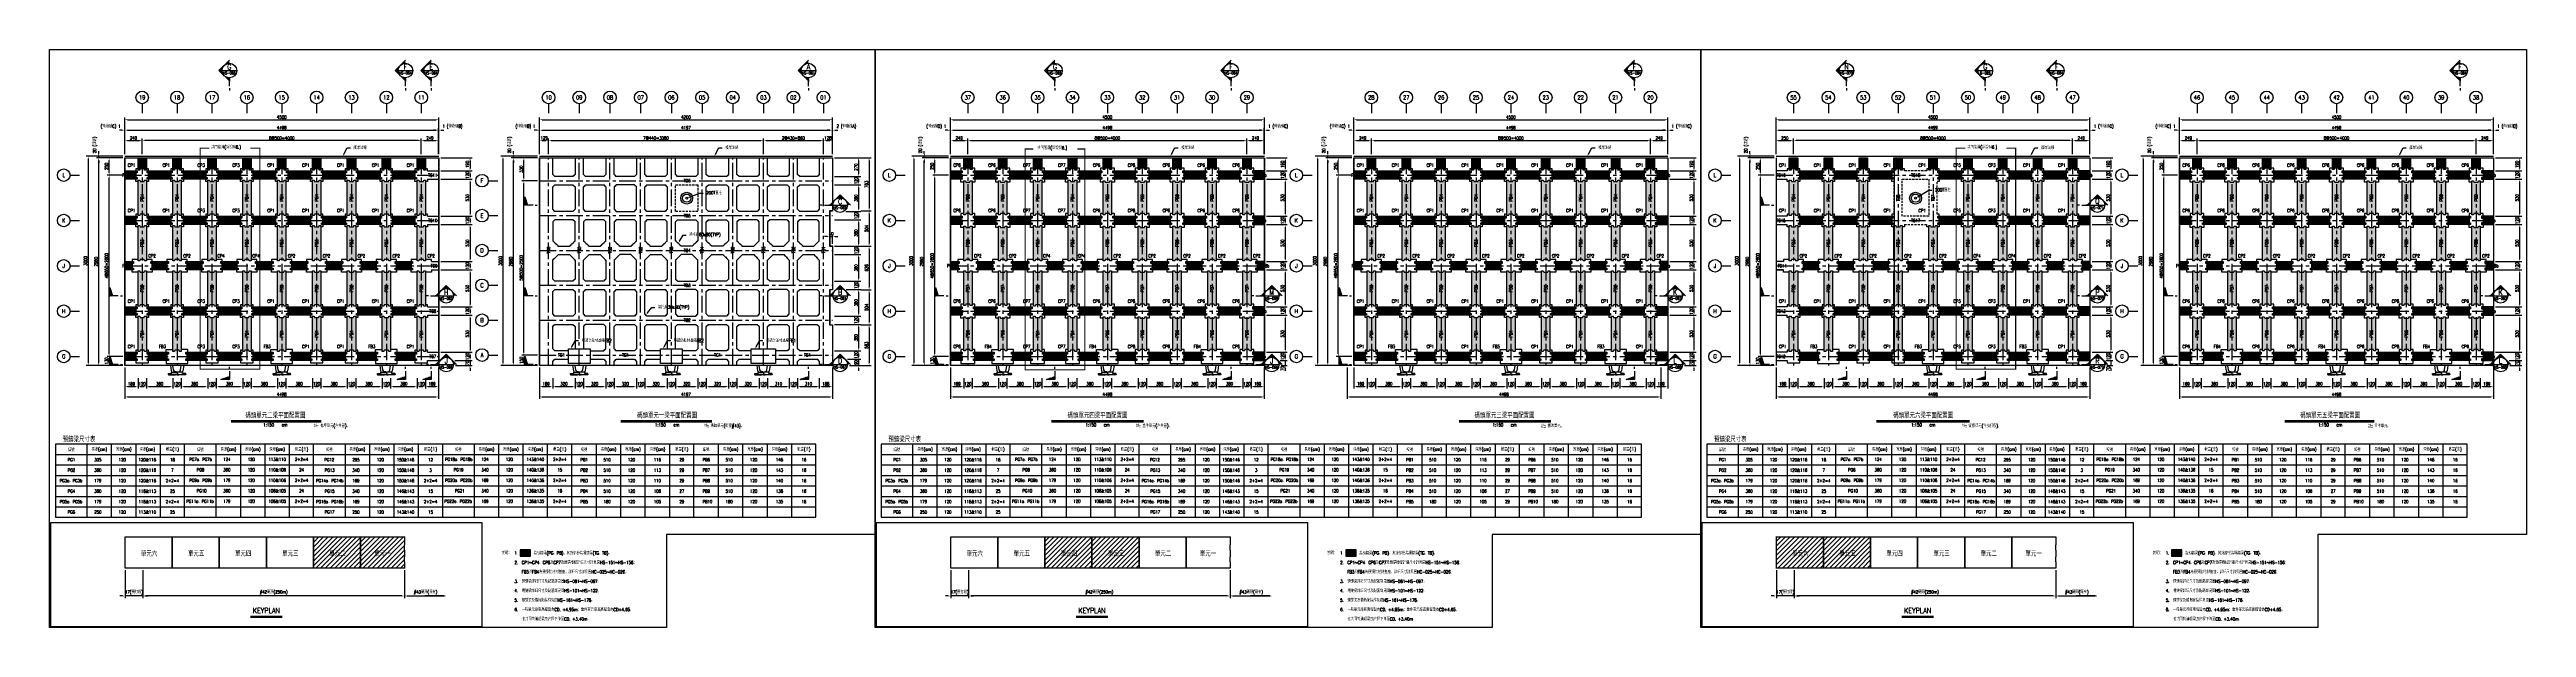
# Model space of a CAD drawing. Extents: x -3697 to 31808, y -9561 to -1274.
import ezdxf
from ezdxf import colors
from ezdxf.entities.mleader import LeaderData, LeaderLine
from ezdxf.enums import TextEntityAlignment as Align
from ezdxf.math import Vec2, Vec3

# ---------------------------------------------------------------- set-up
doc = ezdxf.new("R2010")
doc.units = 0
doc.header["$LTSCALE"] = 0.05
doc.linetypes.add('CENTER', pattern=[50.8, 31.75, -6.35, 6.35, -6.35])
doc.linetypes.add('DASHED', pattern=[19.05, 12.7, -6.35])
doc.layers.get('0').update_dxf_attribs({"linetype": 'CONTINUOUS'})
doc.layers.get('Defpoints').update_dxf_attribs({"linetype": 'CONTINUOUS'})
for name, color, linetype in [('DIM_03', 1, 'CONTINUOUS'), ('HB_0', 7, 'CONTINUOUS'), ('HB_DIM', 1, 'CONTINUOUS'), ('HB_SYMBOLS', 7, 'CONTINUOUS'), ('HB_TXT_CTEXT', 2, 'CONTINUOUS'), ('場鑄梁', 4, 'CONTINUOUS'), ('場鑄梁_TXT', 2, 'CONTINUOUS'), ('場鑄梁_虛線', 4, 'CONTINUOUS'), ('底圖', 7, 'CONTINUOUS'), ('直柱', 5, 'CONTINUOUS'), ('防舷材', 7, 'CONTINUOUS'), ('預鑄梁', 7, 'CONTINUOUS'), ('預鑄梁_HATCH', 253, 'CONTINUOUS'), ('預鑄梁_TXT', 2, 'CONTINUOUS'), ('預鑄梁_外緣', 7, 'CONTINUOUS'), ('預鑄樁帽', 6, 'CONTINUOUS'), ('預鑄樁帽_TXT', 2, 'CONTINUOUS')]:
    doc.layers.add(name, color=color, linetype=linetype)
doc.layers.get('預鑄樁帽').off()
doc.styles.get("Standard").update_dxf_attribs({"font": 'ROMANS.shx', "width": 0.8, "bigfont": 'lchinap.shx'})
doc.styles.add('結構平面-V3$0$STANDARD', font='ROMANS', dxfattribs={"width": 0.8, "bigfont": 'LCHINA.shx'})
doc.dimstyles.new('150cm', dxfattribs={"dimscale": 15, "dimtxt": 3, "dimasz": 2.5, "dimexe": 2, "dimexo": 2, "dimgap": 1, "dimtad": 1, "dimdsep": 46, "dimtxsty": 'Standard', "dimcen": 0, "dimclrt": 2, "dimadec": 0, "dimazin": 0, "dimtfac": 1, "dimtix": 1, "dimtmove": 2, "dimatfit": 3, "dimfxl": 0, "dimtolj": 1, "dimtzin": 0, "dimarcsym": 0})

# ---------------------------------------------------------------- blocks, each defined once
blk = doc.blocks.new('*D6')
at = {"layer": 'Defpoints', "color": 0}
for p in [(3327, -2805), (3456, -2580), (3456, -2805)]:
    blk.add_point(p, dxfattribs=at)
at = {"layer": 'HB_DIM', "color": 0, "lineweight": -2}
for p, q in [((3327, -2775), (3327, -2550)), ((3365, -2580), (3419, -2580)), ((3456, -2775), (3456, -2550))]:
    blk.add_line(p, q, dxfattribs=at)
at = {"layer": 'HB_DIM', "color": 0}
for points in [[(3365, -2574), (3365, -2587), (3327, -2580)], [(3419, -2574), (3419, -2587), (3456, -2580)]]:
    blk.add_solid(points, dxfattribs=at)
at = {"layer": 'HB_DIM', "color": 2, "insert": (3392, -2543), "char_height": 45, "attachment_point": 5}
blk.add_mtext('\\A1;129', dxfattribs=at)
blk = doc.blocks.new('*D7')
at = {"layer": 'Defpoints', "color": 0}
for p in [(3456, -2805), (6536, -2580), (6536, -2805)]:
    blk.add_point(p, dxfattribs=at)
at = {"layer": 'HB_DIM', "color": 0, "lineweight": -2}
for p, q in [((3456, -2775), (3456, -2550)), ((3494, -2580), (6499, -2580)), ((6536, -2775), (6536, -2550))]:
    blk.add_line(p, q, dxfattribs=at)
at = {"layer": 'HB_DIM', "color": 0}
for points in [[(3494, -2574), (3494, -2587), (3456, -2580)], [(6499, -2574), (6499, -2587), (6536, -2580)]]:
    blk.add_solid(points, dxfattribs=at)
at = {"layer": 'HB_DIM', "color": 2, "insert": (4996, -2543), "char_height": 45, "attachment_point": 5}
blk.add_mtext('\\A1;7@440=3080', dxfattribs=at)
blk = doc.blocks.new('*D8')
at = {"layer": 'Defpoints', "color": 0}
for p in [(6536, -2805), (7396, -2580), (7396, -2805)]:
    blk.add_point(p, dxfattribs=at)
at = {"layer": 'HB_DIM', "color": 0, "lineweight": -2}
for p, q in [((6536, -2775), (6536, -2550)), ((6574, -2580), (7359, -2580)), ((7396, -2775), (7396, -2550))]:
    blk.add_line(p, q, dxfattribs=at)
at = {"layer": 'HB_DIM', "color": 0}
for points in [[(6574, -2574), (6574, -2587), (6536, -2580)], [(7359, -2574), (7359, -2587), (7396, -2580)]]:
    blk.add_solid(points, dxfattribs=at)
at = {"layer": 'HB_DIM', "color": 2, "insert": (6966, -2543), "char_height": 45, "attachment_point": 5}
blk.add_mtext('\\A1;2@430=860', dxfattribs=at)
blk = doc.blocks.new('*D9')
at = {"layer": 'Defpoints', "color": 0}
for p in [(7396, -2805), (7524, -2580), (7524, -2805)]:
    blk.add_point(p, dxfattribs=at)
at = {"layer": 'HB_DIM', "color": 0, "lineweight": -2}
for p, q in [((7396, -2775), (7396, -2550)), ((7434, -2580), (7487, -2580)), ((7524, -2775), (7524, -2550))]:
    blk.add_line(p, q, dxfattribs=at)
at = {"layer": 'HB_DIM', "color": 0}
for points in [[(7434, -2574), (7434, -2587), (7396, -2580)], [(7487, -2574), (7487, -2587), (7524, -2580)]]:
    blk.add_solid(points, dxfattribs=at)
at = {"layer": 'HB_DIM', "color": 2, "insert": (7460, -2543), "char_height": 45, "attachment_point": 5}
blk.add_mtext('\\A1;128', dxfattribs=at)
blk = doc.blocks.new('*D10')
at = {"layer": 'Defpoints', "color": 0}
for p in [(7524, -2430), (3327, -2805), (7524, -2805)]:
    blk.add_point(p, dxfattribs=at)
at = {"layer": 'HB_DIM', "color": 0, "lineweight": -2}
for p, q in [((3327, -2775), (3327, -2400)), ((3365, -2430), (7487, -2430)), ((7524, -2775), (7524, -2400))]:
    blk.add_line(p, q, dxfattribs=at)
at = {"layer": 'HB_DIM', "color": 0}
for points in [[(3365, -2424), (3365, -2437), (3327, -2430)], [(7487, -2424), (7487, -2437), (7524, -2430)]]:
    blk.add_solid(points, dxfattribs=at)
at = {"layer": 'HB_DIM', "color": 2, "insert": (5426, -2393), "char_height": 45, "attachment_point": 5}
blk.add_mtext('\\A1;4197', dxfattribs=at)
blk = doc.blocks.new('*D11')
at = {"layer": 'Defpoints', "color": 0}
for p in [(7526, -2430), (7524, -2805), (7526, -2805)]:
    blk.add_point(p, dxfattribs=at)
at = {"layer": 'HB_DIM', "color": 0, "lineweight": -2}
for p, q in [((7487, -2430), (7449, -2430)), ((7524, -2775), (7524, -2400)), ((7524, -2430), (7526, -2430)), ((7526, -2775), (7526, -2400)), ((7564, -2430), (7601, -2430))]:
    blk.add_line(p, q, dxfattribs=at)
at = {"layer": 'HB_DIM', "color": 0}
for points in [[(7487, -2424), (7487, -2437), (7524, -2430)], [(7564, -2424), (7564, -2437), (7526, -2430)]]:
    blk.add_solid(points, dxfattribs=at)
at = {"layer": 'HB_DIM', "color": 2, "insert": (7725, -2380), "char_height": 45, "attachment_point": 5}
blk.add_mtext('\\A1;2 (伸縮縫A)', dxfattribs=at)
blk = doc.blocks.new('*D12')
at = {"layer": 'Defpoints', "color": 0}
for p in [(3326, -2430), (3326, -2805), (3327, -2805)]:
    blk.add_point(p, dxfattribs=at)
at = {"layer": 'HB_DIM', "color": 0, "lineweight": -2}
for p, q in [((3289, -2430), (3251, -2430)), ((3326, -2775), (3326, -2400)), ((3327, -2430), (3326, -2430)), ((3327, -2775), (3327, -2400)), ((3365, -2430), (3402, -2430))]:
    blk.add_line(p, q, dxfattribs=at)
at = {"layer": 'HB_DIM', "color": 0}
for points in [[(3289, -2424), (3289, -2437), (3326, -2430)], [(3365, -2424), (3365, -2437), (3327, -2430)]]:
    blk.add_solid(points, dxfattribs=at)
at = {"layer": 'HB_DIM', "color": 2, "insert": (3124, -2380), "char_height": 45, "attachment_point": 5}
blk.add_mtext('\\A1;(伸縮縫B) 1', dxfattribs=at)
blk = doc.blocks.new('*D13')
at = {"layer": 'Defpoints', "color": 0}
for p in [(7526, -2280), (3326, -2805), (7526, -2805)]:
    blk.add_point(p, dxfattribs=at)
at = {"layer": 'HB_DIM', "color": 0, "lineweight": -2}
for p, q in [((3326, -2775), (3326, -2250)), ((3364, -2280), (7489, -2280)), ((7526, -2775), (7526, -2250))]:
    blk.add_line(p, q, dxfattribs=at)
at = {"layer": 'HB_DIM', "color": 0}
for points in [[(3364, -2274), (3364, -2287), (3326, -2280)], [(7489, -2274), (7489, -2287), (7526, -2280)]]:
    blk.add_solid(points, dxfattribs=at)
at = {"layer": 'HB_DIM', "color": 2, "insert": (5426, -2243), "char_height": 45, "attachment_point": 5}
blk.add_mtext('\\A1;4200', dxfattribs=at)
blk = doc.blocks.new('*D14')
at = {"layer": 'Defpoints', "color": 0}
for p in [(3102, -5655), (3327, -5655), (3327, -5805)]:
    blk.add_point(p, dxfattribs=at)
at = {"layer": 'HB_DIM', "color": 0, "lineweight": -2}
for p, q in [((3297, -5655), (3072, -5655)), ((3297, -5805), (3072, -5805)), ((3102, -5768), (3102, -5693))]:
    blk.add_line(p, q, dxfattribs=at)
at = {"layer": 'HB_DIM', "color": 0}
for points in [[(3096, -5693), (3108, -5693), (3102, -5655)], [(3096, -5768), (3108, -5768), (3102, -5805)]]:
    blk.add_solid(points, dxfattribs=at)
at = {"layer": 'HB_DIM', "color": 2, "insert": (3065, -5730), "char_height": 45, "attachment_point": 5, "rotation": 90}
blk.add_mtext('\\A1;150', dxfattribs=at)
blk = doc.blocks.new('*D15')
at = {"layer": 'Defpoints', "color": 0}
for p in [(3102, -3155), (3327, -3155), (3327, -5655)]:
    blk.add_point(p, dxfattribs=at)
at = {"layer": 'HB_DIM', "color": 0, "lineweight": -2}
for p, q in [((3297, -3155), (3072, -3155)), ((3102, -5618), (3102, -3193)), ((3297, -5655), (3072, -5655))]:
    blk.add_line(p, q, dxfattribs=at)
at = {"layer": 'HB_DIM', "color": 0}
for points in [[(3096, -3193), (3108, -3193), (3102, -3155)], [(3096, -5618), (3108, -5618), (3102, -5655)]]:
    blk.add_solid(points, dxfattribs=at)
at = {"layer": 'HB_DIM', "color": 2, "insert": (3065, -4405), "char_height": 45, "attachment_point": 5, "rotation": 90}
blk.add_mtext('\\A1;5@500=2500', dxfattribs=at)
blk = doc.blocks.new('*D16')
at = {"layer": 'Defpoints', "color": 0}
for p in [(3102, -2825), (3327, -2825), (3327, -3155)]:
    blk.add_point(p, dxfattribs=at)
at = {"layer": 'HB_DIM', "color": 0, "lineweight": -2}
for p, q in [((3297, -2825), (3072, -2825)), ((3297, -3155), (3072, -3155)), ((3102, -3118), (3102, -2863))]:
    blk.add_line(p, q, dxfattribs=at)
at = {"layer": 'HB_DIM', "color": 0}
for points in [[(3096, -2863), (3108, -2863), (3102, -2825)], [(3096, -3118), (3108, -3118), (3102, -3155)]]:
    blk.add_solid(points, dxfattribs=at)
at = {"layer": 'HB_DIM', "color": 2, "insert": (3065, -2990), "char_height": 45, "attachment_point": 5, "rotation": 90}
blk.add_mtext('\\A1;330', dxfattribs=at)
blk = doc.blocks.new('*D17')
at = {"layer": 'Defpoints', "color": 0}
for p in [(2952, -2825), (3326, -2825), (3327, -5805)]:
    blk.add_point(p, dxfattribs=at)
at = {"layer": 'HB_DIM', "color": 0, "lineweight": -2}
for p, q in [((3296, -2825), (2922, -2825)), ((2952, -5768), (2952, -2863)), ((3297, -5805), (2922, -5805))]:
    blk.add_line(p, q, dxfattribs=at)
at = {"layer": 'HB_DIM', "color": 0}
for points in [[(2946, -2863), (2958, -2863), (2952, -2825)], [(2946, -5768), (2958, -5768), (2952, -5805)]]:
    blk.add_solid(points, dxfattribs=at)
at = {"layer": 'HB_DIM', "color": 2, "insert": (2915, -4315), "char_height": 45, "attachment_point": 5, "rotation": 90}
blk.add_mtext('\\A1;2980', dxfattribs=at)
blk = doc.blocks.new('*D18')
at = {"layer": 'Defpoints', "color": 0}
for p in [(2952, -2805), (3327, -2805), (3327, -2825)]:
    blk.add_point(p, dxfattribs=at)
at = {"layer": 'HB_DIM', "color": 0, "lineweight": -2}
for p, q in [((3297, -2805), (2922, -2805)), ((3297, -2825), (2922, -2825)), ((2952, -2768), (2952, -2730)), ((2952, -2825), (2952, -2805)), ((2952, -2863), (2952, -2900))]:
    blk.add_line(p, q, dxfattribs=at)
at = {"layer": 'HB_DIM', "color": 0}
for points in [[(2946, -2768), (2958, -2768), (2952, -2805)], [(2946, -2863), (2958, -2863), (2952, -2825)]]:
    blk.add_solid(points, dxfattribs=at)
at = {"layer": 'HB_DIM', "color": 2, "insert": (2902, -2642), "char_height": 45, "attachment_point": 5, "rotation": 90}
blk.add_mtext('\\A1;20 (渡鈑)', dxfattribs=at)
blk = doc.blocks.new('*D19')
at = {"layer": 'Defpoints', "color": 0}
for p in [(3327, -2805), (2802, -5805), (3327, -5805)]:
    blk.add_point(p, dxfattribs=at)
at = {"layer": 'HB_DIM', "color": 0, "lineweight": -2}
for p, q in [((3297, -2805), (2772, -2805)), ((2802, -2843), (2802, -5768)), ((3297, -5805), (2772, -5805))]:
    blk.add_line(p, q, dxfattribs=at)
at = {"layer": 'HB_DIM', "color": 0}
for points in [[(2796, -2843), (2808, -2843), (2802, -2805)], [(2796, -5768), (2808, -5768), (2802, -5805)]]:
    blk.add_solid(points, dxfattribs=at)
at = {"layer": 'HB_DIM', "color": 2, "insert": (2765, -4305), "char_height": 45, "attachment_point": 5, "rotation": 90}
blk.add_mtext('\\A1;3000', dxfattribs=at)
blk = doc.blocks.new('*D20')
at = {"layer": 'Defpoints', "color": 0}
for p in [(-2618, -2805), (-2369, -2580), (-2369, -2805)]:
    blk.add_point(p, dxfattribs=at)
at = {"layer": 'HB_DIM', "color": 0, "lineweight": -2}
for p, q in [((-2618, -2775), (-2618, -2550)), ((-2581, -2580), (-2407, -2580)), ((-2369, -2775), (-2369, -2550))]:
    blk.add_line(p, q, dxfattribs=at)
at = {"layer": 'HB_DIM', "color": 0}
for points in [[(-2581, -2574), (-2581, -2587), (-2618, -2580)], [(-2407, -2574), (-2407, -2587), (-2369, -2580)]]:
    blk.add_solid(points, dxfattribs=at)
at = {"layer": 'HB_DIM', "color": 2, "insert": (-2494, -2543), "char_height": 45, "attachment_point": 5}
blk.add_mtext('\\A1;249', dxfattribs=at)
blk = doc.blocks.new('*D23')
at = {"layer": 'Defpoints', "color": 0}
for p in [(1631, -2805), (1880, -2580), (1880, -2805)]:
    blk.add_point(p, dxfattribs=at)
at = {"layer": 'HB_DIM', "color": 0, "lineweight": -2}
for p, q in [((1631, -2775), (1631, -2550)), ((1668, -2580), (1842, -2580)), ((1880, -2775), (1880, -2550))]:
    blk.add_line(p, q, dxfattribs=at)
at = {"layer": 'HB_DIM', "color": 0}
for points in [[(1668, -2574), (1668, -2587), (1631, -2580)], [(1842, -2574), (1842, -2587), (1880, -2580)]]:
    blk.add_solid(points, dxfattribs=at)
at = {"layer": 'HB_DIM', "color": 2, "insert": (1755, -2543), "char_height": 45, "attachment_point": 5}
blk.add_mtext('\\A1;249', dxfattribs=at)
blk = doc.blocks.new('*D24')
at = {"layer": 'Defpoints', "color": 0}
for p in [(1880, -2430), (-2618, -2805), (1880, -2805)]:
    blk.add_point(p, dxfattribs=at)
at = {"layer": 'HB_DIM', "color": 0, "lineweight": -2}
for p, q in [((-2618, -2775), (-2618, -2400)), ((-2581, -2430), (1842, -2430)), ((1880, -2775), (1880, -2400))]:
    blk.add_line(p, q, dxfattribs=at)
at = {"layer": 'HB_DIM', "color": 0}
for points in [[(-2581, -2424), (-2581, -2437), (-2618, -2430)], [(1842, -2424), (1842, -2437), (1880, -2430)]]:
    blk.add_solid(points, dxfattribs=at)
at = {"layer": 'HB_DIM', "color": 2, "insert": (-369, -2393), "char_height": 45, "attachment_point": 5}
blk.add_mtext('\\A1;4498', dxfattribs=at)
blk = doc.blocks.new('*D25')
at = {"layer": 'Defpoints', "color": 0}
for p in [(1881, -2430), (1880, -2805), (1881, -2805)]:
    blk.add_point(p, dxfattribs=at)
at = {"layer": 'HB_DIM', "color": 0, "lineweight": -2}
for p, q in [((1842, -2430), (1805, -2430)), ((1880, -2775), (1880, -2400)), ((1880, -2430), (1881, -2430)), ((1881, -2775), (1881, -2400)), ((1918, -2430), (1956, -2430))]:
    blk.add_line(p, q, dxfattribs=at)
at = {"layer": 'HB_DIM', "color": 0}
for points in [[(1842, -2424), (1842, -2437), (1880, -2430)], [(1918, -2424), (1918, -2437), (1881, -2430)]]:
    blk.add_solid(points, dxfattribs=at)
at = {"layer": 'HB_DIM', "color": 2, "insert": (2078, -2380), "char_height": 45, "attachment_point": 5}
blk.add_mtext('\\A1;1 (伸縮縫B)', dxfattribs=at)
blk = doc.blocks.new('*D26')
at = {"layer": 'Defpoints', "color": 0}
for p in [(-2619, -2430), (-2619, -2805), (-2618, -2805)]:
    blk.add_point(p, dxfattribs=at)
at = {"layer": 'HB_DIM', "color": 0, "lineweight": -2}
for p, q in [((-2657, -2430), (-2694, -2430)), ((-2619, -2775), (-2619, -2400)), ((-2618, -2430), (-2619, -2430)), ((-2618, -2775), (-2618, -2400)), ((-2581, -2430), (-2543, -2430))]:
    blk.add_line(p, q, dxfattribs=at)
at = {"layer": 'HB_DIM', "color": 0}
for points in [[(-2657, -2424), (-2657, -2437), (-2619, -2430)], [(-2581, -2424), (-2581, -2437), (-2618, -2430)]]:
    blk.add_solid(points, dxfattribs=at)
at = {"layer": 'HB_DIM', "color": 2, "insert": (-2821, -2380), "char_height": 45, "attachment_point": 5}
blk.add_mtext('\\A1;(伸縮縫C) 1', dxfattribs=at)
blk = doc.blocks.new('*D27')
at = {"layer": 'Defpoints', "color": 0}
for p in [(1881, -2280), (-2619, -2805), (1881, -2805)]:
    blk.add_point(p, dxfattribs=at)
at = {"layer": 'HB_DIM', "color": 0, "lineweight": -2}
for p, q in [((-2619, -2775), (-2619, -2250)), ((-2582, -2280), (1843, -2280)), ((1881, -2775), (1881, -2250))]:
    blk.add_line(p, q, dxfattribs=at)
at = {"layer": 'HB_DIM', "color": 0}
for points in [[(-2582, -2274), (-2582, -2287), (-2619, -2280)], [(1843, -2274), (1843, -2287), (1881, -2280)]]:
    blk.add_solid(points, dxfattribs=at)
at = {"layer": 'HB_DIM', "color": 2, "insert": (-369, -2243), "char_height": 45, "attachment_point": 5}
blk.add_mtext('\\A1;4500', dxfattribs=at)
blk = doc.blocks.new('*D21')
at = {"layer": 'Defpoints', "color": 0}
for p in [(-2843, -5675), (-2618, -5675), (-2618, -5805)]:
    blk.add_point(p, dxfattribs=at)
at = {"layer": 'HB_DIM', "color": 0, "lineweight": -2}
for p, q in [((-2648, -5675), (-2873, -5675)), ((-2648, -5805), (-2873, -5805)), ((-2843, -5768), (-2843, -5713))]:
    blk.add_line(p, q, dxfattribs=at)
at = {"layer": 'HB_DIM', "color": 0}
for points in [[(-2849, -5713), (-2837, -5713), (-2843, -5675)], [(-2849, -5768), (-2837, -5768), (-2843, -5805)]]:
    blk.add_solid(points, dxfattribs=at)
at = {"layer": 'HB_DIM', "color": 2, "insert": (-2881, -5740), "char_height": 45, "attachment_point": 5, "rotation": 90}
blk.add_mtext('\\A1;130', dxfattribs=at)
blk = doc.blocks.new('*D22')
at = {"layer": 'Defpoints', "color": 0}
for p in [(-2843, -3075), (-2618, -3075), (-2618, -5675)]:
    blk.add_point(p, dxfattribs=at)
at = {"layer": 'HB_DIM', "color": 0, "lineweight": -2}
for p, q in [((-2648, -3075), (-2873, -3075)), ((-2843, -5638), (-2843, -3113)), ((-2648, -5675), (-2873, -5675))]:
    blk.add_line(p, q, dxfattribs=at)
at = {"layer": 'HB_DIM', "color": 0}
for points in [[(-2849, -3113), (-2837, -3113), (-2843, -3075)], [(-2849, -5638), (-2837, -5638), (-2843, -5675)]]:
    blk.add_solid(points, dxfattribs=at)
at = {"layer": 'HB_DIM', "color": 2, "insert": (-2881, -4375), "char_height": 45, "attachment_point": 5, "rotation": 90}
blk.add_mtext('\\A1;4@650=2600', dxfattribs=at)
blk = doc.blocks.new('*D28')
at = {"layer": 'Defpoints', "color": 0}
for p in [(-2843, -2825), (-2618, -2825), (-2618, -3075)]:
    blk.add_point(p, dxfattribs=at)
at = {"layer": 'HB_DIM', "color": 0, "lineweight": -2}
for p, q in [((-2648, -2825), (-2873, -2825)), ((-2648, -3075), (-2873, -3075)), ((-2843, -3038), (-2843, -2863))]:
    blk.add_line(p, q, dxfattribs=at)
at = {"layer": 'HB_DIM', "color": 0}
for points in [[(-2849, -2863), (-2837, -2863), (-2843, -2825)], [(-2849, -3038), (-2837, -3038), (-2843, -3075)]]:
    blk.add_solid(points, dxfattribs=at)
at = {"layer": 'HB_DIM', "color": 2, "insert": (-2881, -2950), "char_height": 45, "attachment_point": 5, "rotation": 90}
blk.add_mtext('\\A1;250', dxfattribs=at)
blk = doc.blocks.new('*D29')
at = {"layer": 'Defpoints', "color": 0}
for p in [(-2993, -2825), (-2619, -2825), (-2618, -5805)]:
    blk.add_point(p, dxfattribs=at)
at = {"layer": 'HB_DIM', "color": 0, "lineweight": -2}
for p, q in [((-2649, -2825), (-3023, -2825)), ((-2993, -5768), (-2993, -2863)), ((-2648, -5805), (-3023, -5805))]:
    blk.add_line(p, q, dxfattribs=at)
at = {"layer": 'HB_DIM', "color": 0}
for points in [[(-2999, -2863), (-2987, -2863), (-2993, -2825)], [(-2999, -5768), (-2987, -5768), (-2993, -5805)]]:
    blk.add_solid(points, dxfattribs=at)
at = {"layer": 'HB_DIM', "color": 2, "insert": (-3031, -4315), "char_height": 45, "attachment_point": 5, "rotation": 90}
blk.add_mtext('\\A1;2980', dxfattribs=at)
blk = doc.blocks.new('*D30')
at = {"layer": 'Defpoints', "color": 0}
for p in [(-2993, -2805), (-2618, -2805), (-2618, -2825)]:
    blk.add_point(p, dxfattribs=at)
at = {"layer": 'HB_DIM', "color": 0, "lineweight": -2}
for p, q in [((-2648, -2805), (-3023, -2805)), ((-2648, -2825), (-3023, -2825)), ((-2993, -2768), (-2993, -2730)), ((-2993, -2825), (-2993, -2805)), ((-2993, -2863), (-2993, -2900))]:
    blk.add_line(p, q, dxfattribs=at)
at = {"layer": 'HB_DIM', "color": 0}
for points in [[(-2999, -2768), (-2987, -2768), (-2993, -2805)], [(-2999, -2863), (-2987, -2863), (-2993, -2825)]]:
    blk.add_solid(points, dxfattribs=at)
at = {"layer": 'HB_DIM', "color": 2, "insert": (-3044, -2642), "char_height": 45, "attachment_point": 5, "rotation": 90}
blk.add_mtext('\\A1;20 (渡鈑)', dxfattribs=at)
blk = doc.blocks.new('*D31')
at = {"layer": 'Defpoints', "color": 0}
for p in [(-2618, -2805), (-3143, -5805), (-2618, -5805)]:
    blk.add_point(p, dxfattribs=at)
at = {"layer": 'HB_DIM', "color": 0, "lineweight": -2}
for p, q in [((-2648, -2805), (-3173, -2805)), ((-3143, -2843), (-3143, -5768)), ((-2648, -5805), (-3173, -5805))]:
    blk.add_line(p, q, dxfattribs=at)
at = {"layer": 'HB_DIM', "color": 0}
for points in [[(-3149, -2843), (-3137, -2843), (-3143, -2805)], [(-3149, -5768), (-3137, -5768), (-3143, -5805)]]:
    blk.add_solid(points, dxfattribs=at)
at = {"layer": 'HB_DIM', "color": 2, "insert": (-3181, -4305), "char_height": 45, "attachment_point": 5, "rotation": 90}
blk.add_mtext('\\A1;3000', dxfattribs=at)
blk = doc.blocks.new('*D32')
at = {"layer": 'Defpoints', "color": 0}
for p in [(9217, -2805), (9466, -2580), (9466, -2805)]:
    blk.add_point(p, dxfattribs=at)
at = {"layer": 'HB_DIM', "color": 0, "lineweight": -2}
for p, q in [((9217, -2775), (9217, -2550)), ((9254, -2580), (9428, -2580)), ((9466, -2775), (9466, -2550))]:
    blk.add_line(p, q, dxfattribs=at)
at = {"layer": 'HB_DIM', "color": 0}
for points in [[(9254, -2574), (9254, -2587), (9217, -2580)], [(9428, -2574), (9428, -2587), (9466, -2580)]]:
    blk.add_solid(points, dxfattribs=at)
at = {"layer": 'HB_DIM', "color": 2, "insert": (9341, -2543), "char_height": 45, "attachment_point": 5}
blk.add_mtext('\\A1;249', dxfattribs=at)
blk = doc.blocks.new('*D33')
at = {"layer": 'Defpoints', "color": 0}
for p in [(13466, -2805), (13715, -2580), (13715, -2805)]:
    blk.add_point(p, dxfattribs=at)
at = {"layer": 'HB_DIM', "color": 0, "lineweight": -2}
for p, q in [((13466, -2775), (13466, -2550)), ((13503, -2580), (13677, -2580)), ((13715, -2775), (13715, -2550))]:
    blk.add_line(p, q, dxfattribs=at)
at = {"layer": 'HB_DIM', "color": 0}
for points in [[(13503, -2574), (13503, -2587), (13466, -2580)], [(13677, -2574), (13677, -2587), (13715, -2580)]]:
    blk.add_solid(points, dxfattribs=at)
at = {"layer": 'HB_DIM', "color": 2, "insert": (13590, -2543), "char_height": 45, "attachment_point": 5}
blk.add_mtext('\\A1;249', dxfattribs=at)
blk = doc.blocks.new('*D34')
at = {"layer": 'Defpoints', "color": 0}
for p in [(13715, -2430), (9217, -2805), (13715, -2805)]:
    blk.add_point(p, dxfattribs=at)
at = {"layer": 'HB_DIM', "color": 0, "lineweight": -2}
for p, q in [((9217, -2775), (9217, -2400)), ((9254, -2430), (13677, -2430)), ((13715, -2775), (13715, -2400))]:
    blk.add_line(p, q, dxfattribs=at)
at = {"layer": 'HB_DIM', "color": 0}
for points in [[(9254, -2424), (9254, -2437), (9217, -2430)], [(13677, -2424), (13677, -2437), (13715, -2430)]]:
    blk.add_solid(points, dxfattribs=at)
at = {"layer": 'HB_DIM', "color": 2, "insert": (11466, -2393), "char_height": 45, "attachment_point": 5}
blk.add_mtext('\\A1;4498', dxfattribs=at)
blk = doc.blocks.new('*D35')
at = {"layer": 'Defpoints', "color": 0}
for p in [(13716, -2430), (13715, -2805), (13716, -2805)]:
    blk.add_point(p, dxfattribs=at)
at = {"layer": 'HB_DIM', "color": 0, "lineweight": -2}
for p, q in [((13677, -2430), (13640, -2430)), ((13715, -2775), (13715, -2400)), ((13715, -2430), (13716, -2430)), ((13716, -2775), (13716, -2400)), ((13753, -2430), (13791, -2430))]:
    blk.add_line(p, q, dxfattribs=at)
at = {"layer": 'HB_DIM', "color": 0}
for points in [[(13677, -2424), (13677, -2437), (13715, -2430)], [(13753, -2424), (13753, -2437), (13716, -2430)]]:
    blk.add_solid(points, dxfattribs=at)
at = {"layer": 'HB_DIM', "color": 2, "insert": (13913, -2380), "char_height": 45, "width": 387.18, "attachment_point": 5}
blk.add_mtext('\\A1;1 (伸縮縫C)', dxfattribs=at)
blk = doc.blocks.new('*D36')
at = {"layer": 'Defpoints', "color": 0}
for p in [(9216, -2430), (9216, -2805), (9217, -2805)]:
    blk.add_point(p, dxfattribs=at)
at = {"layer": 'HB_DIM', "color": 0, "lineweight": -2}
for p, q in [((9178, -2430), (9141, -2430)), ((9216, -2775), (9216, -2400)), ((9217, -2430), (9216, -2430)), ((9217, -2775), (9217, -2400)), ((9254, -2430), (9292, -2430))]:
    blk.add_line(p, q, dxfattribs=at)
at = {"layer": 'HB_DIM', "color": 0}
for points in [[(9178, -2424), (9178, -2437), (9216, -2430)], [(9254, -2424), (9254, -2437), (9217, -2430)]]:
    blk.add_solid(points, dxfattribs=at)
at = {"layer": 'HB_DIM', "color": 2, "insert": (9014, -2380), "char_height": 45, "attachment_point": 5}
blk.add_mtext('\\A1;(伸縮縫D) 1', dxfattribs=at)
blk = doc.blocks.new('*D37')
at = {"layer": 'Defpoints', "color": 0}
for p in [(13716, -2280), (9216, -2805), (13716, -2805)]:
    blk.add_point(p, dxfattribs=at)
at = {"layer": 'HB_DIM', "color": 0, "lineweight": -2}
for p, q in [((9216, -2775), (9216, -2250)), ((9253, -2280), (13678, -2280)), ((13716, -2775), (13716, -2250))]:
    blk.add_line(p, q, dxfattribs=at)
at = {"layer": 'HB_DIM', "color": 0}
for points in [[(9253, -2274), (9253, -2287), (9216, -2280)], [(13678, -2274), (13678, -2287), (13716, -2280)]]:
    blk.add_solid(points, dxfattribs=at)
at = {"layer": 'HB_DIM', "color": 2, "insert": (11466, -2243), "char_height": 45, "attachment_point": 5}
blk.add_mtext('\\A1;4500', dxfattribs=at)
blk = doc.blocks.new('*D38')
at = {"layer": 'Defpoints', "color": 0}
for p in [(8992, -5675), (9217, -5675), (9217, -5805)]:
    blk.add_point(p, dxfattribs=at)
at = {"layer": 'HB_DIM', "color": 0, "lineweight": -2}
for p, q in [((9187, -5675), (8962, -5675)), ((9187, -5805), (8962, -5805)), ((8992, -5768), (8992, -5713))]:
    blk.add_line(p, q, dxfattribs=at)
at = {"layer": 'HB_DIM', "color": 0}
for points in [[(8986, -5713), (8998, -5713), (8992, -5675)], [(8986, -5768), (8998, -5768), (8992, -5805)]]:
    blk.add_solid(points, dxfattribs=at)
at = {"layer": 'HB_DIM', "color": 2, "insert": (8954, -5740), "char_height": 45, "attachment_point": 5, "rotation": 90}
blk.add_mtext('\\A1;130', dxfattribs=at)
blk = doc.blocks.new('*D39')
at = {"layer": 'Defpoints', "color": 0}
for p in [(8992, -3075), (9217, -3075), (9217, -5675)]:
    blk.add_point(p, dxfattribs=at)
at = {"layer": 'HB_DIM', "color": 0, "lineweight": -2}
for p, q in [((9187, -3075), (8962, -3075)), ((8992, -5638), (8992, -3113)), ((9187, -5675), (8962, -5675))]:
    blk.add_line(p, q, dxfattribs=at)
at = {"layer": 'HB_DIM', "color": 0}
for points in [[(8986, -3113), (8998, -3113), (8992, -3075)], [(8986, -5638), (8998, -5638), (8992, -5675)]]:
    blk.add_solid(points, dxfattribs=at)
at = {"layer": 'HB_DIM', "color": 2, "insert": (8954, -4375), "char_height": 45, "attachment_point": 5, "rotation": 90}
blk.add_mtext('\\A1;4@650=2600', dxfattribs=at)
blk = doc.blocks.new('*D40')
at = {"layer": 'Defpoints', "color": 0}
for p in [(8992, -2825), (9217, -2825), (9217, -3075)]:
    blk.add_point(p, dxfattribs=at)
at = {"layer": 'HB_DIM', "color": 0, "lineweight": -2}
for p, q in [((9187, -2825), (8962, -2825)), ((9187, -3075), (8962, -3075)), ((8992, -3038), (8992, -2863))]:
    blk.add_line(p, q, dxfattribs=at)
at = {"layer": 'HB_DIM', "color": 0}
for points in [[(8986, -2863), (8998, -2863), (8992, -2825)], [(8986, -3038), (8998, -3038), (8992, -3075)]]:
    blk.add_solid(points, dxfattribs=at)
at = {"layer": 'HB_DIM', "color": 2, "insert": (8954, -2950), "char_height": 45, "attachment_point": 5, "rotation": 90}
blk.add_mtext('\\A1;250', dxfattribs=at)
blk = doc.blocks.new('*D41')
at = {"layer": 'Defpoints', "color": 0}
for p in [(8842, -2825), (9216, -2825), (9217, -5805)]:
    blk.add_point(p, dxfattribs=at)
at = {"layer": 'HB_DIM', "color": 0, "lineweight": -2}
for p, q in [((9186, -2825), (8812, -2825)), ((8842, -5768), (8842, -2863)), ((9187, -5805), (8812, -5805))]:
    blk.add_line(p, q, dxfattribs=at)
at = {"layer": 'HB_DIM', "color": 0}
for points in [[(8836, -2863), (8848, -2863), (8842, -2825)], [(8836, -5768), (8848, -5768), (8842, -5805)]]:
    blk.add_solid(points, dxfattribs=at)
at = {"layer": 'HB_DIM', "color": 2, "insert": (8804, -4315), "char_height": 45, "attachment_point": 5, "rotation": 90}
blk.add_mtext('\\A1;2980', dxfattribs=at)
blk = doc.blocks.new('*D42')
at = {"layer": 'Defpoints', "color": 0}
for p in [(8842, -2805), (9217, -2805), (9217, -2825)]:
    blk.add_point(p, dxfattribs=at)
at = {"layer": 'HB_DIM', "color": 0, "lineweight": -2}
for p, q in [((9187, -2805), (8812, -2805)), ((9187, -2825), (8812, -2825)), ((8842, -2768), (8842, -2730)), ((8842, -2825), (8842, -2805)), ((8842, -2863), (8842, -2900))]:
    blk.add_line(p, q, dxfattribs=at)
at = {"layer": 'HB_DIM', "color": 0}
for points in [[(8836, -2768), (8848, -2768), (8842, -2805)], [(8836, -2863), (8848, -2863), (8842, -2825)]]:
    blk.add_solid(points, dxfattribs=at)
at = {"layer": 'HB_DIM', "color": 2, "insert": (8791, -2642), "char_height": 45, "attachment_point": 5, "rotation": 90}
blk.add_mtext('\\A1;20 (渡鈑)', dxfattribs=at)
blk = doc.blocks.new('*D43')
at = {"layer": 'Defpoints', "color": 0}
for p in [(9217, -2805), (8692, -5805), (9217, -5805)]:
    blk.add_point(p, dxfattribs=at)
at = {"layer": 'HB_DIM', "color": 0, "lineweight": -2}
for p, q in [((9187, -2805), (8662, -2805)), ((8692, -2843), (8692, -5768)), ((9187, -5805), (8662, -5805))]:
    blk.add_line(p, q, dxfattribs=at)
at = {"layer": 'HB_DIM', "color": 0}
for points in [[(8686, -2843), (8698, -2843), (8692, -2805)], [(8686, -5768), (8698, -5768), (8692, -5805)]]:
    blk.add_solid(points, dxfattribs=at)
at = {"layer": 'HB_DIM', "color": 2, "insert": (8654, -4305), "char_height": 45, "attachment_point": 5, "rotation": 90}
blk.add_mtext('\\A1;3000', dxfattribs=at)
blk = doc.blocks.new('*D44')
at = {"layer": 'Defpoints', "color": 0}
for p in [(15001, -2805), (15250, -2580), (15250, -2805)]:
    blk.add_point(p, dxfattribs=at)
at = {"layer": 'HB_DIM', "color": 0, "lineweight": -2}
for p, q in [((15001, -2775), (15001, -2550)), ((15039, -2580), (15213, -2580)), ((15250, -2775), (15250, -2550))]:
    blk.add_line(p, q, dxfattribs=at)
at = {"layer": 'HB_DIM', "color": 0}
for points in [[(15039, -2574), (15039, -2587), (15001, -2580)], [(15213, -2574), (15213, -2587), (15250, -2580)]]:
    blk.add_solid(points, dxfattribs=at)
at = {"layer": 'HB_DIM', "color": 2, "insert": (15126, -2543), "char_height": 45, "attachment_point": 5}
blk.add_mtext('\\A1;249', dxfattribs=at)
blk = doc.blocks.new('*D45')
at = {"layer": 'Defpoints', "color": 0}
for p in [(15250, -2805), (19250, -2580), (19250, -2805)]:
    blk.add_point(p, dxfattribs=at)
at = {"layer": 'HB_DIM', "color": 0, "lineweight": -2}
for p, q in [((15250, -2775), (15250, -2550)), ((15288, -2580), (19213, -2580)), ((19250, -2775), (19250, -2550))]:
    blk.add_line(p, q, dxfattribs=at)
at = {"layer": 'HB_DIM', "color": 0}
for points in [[(15288, -2574), (15288, -2587), (15250, -2580)], [(19213, -2574), (19213, -2587), (19250, -2580)]]:
    blk.add_solid(points, dxfattribs=at)
at = {"layer": 'HB_DIM', "color": 2, "insert": (17250, -2543), "char_height": 45, "attachment_point": 5}
blk.add_mtext('\\A1;8@500=4000', dxfattribs=at)
blk = doc.blocks.new('*D46')
at = {"layer": 'Defpoints', "color": 0}
for p in [(19250, -2805), (19499, -2580), (19499, -2805)]:
    blk.add_point(p, dxfattribs=at)
at = {"layer": 'HB_DIM', "color": 0, "lineweight": -2}
for p, q in [((19250, -2775), (19250, -2550)), ((19288, -2580), (19462, -2580)), ((19499, -2775), (19499, -2550))]:
    blk.add_line(p, q, dxfattribs=at)
at = {"layer": 'HB_DIM', "color": 0}
for points in [[(19288, -2574), (19288, -2587), (19250, -2580)], [(19462, -2574), (19462, -2587), (19499, -2580)]]:
    blk.add_solid(points, dxfattribs=at)
at = {"layer": 'HB_DIM', "color": 2, "insert": (19375, -2543), "char_height": 45, "attachment_point": 5}
blk.add_mtext('\\A1;249', dxfattribs=at)
blk = doc.blocks.new('*D47')
at = {"layer": 'Defpoints', "color": 0}
for p in [(19499, -2430), (15001, -2805), (19499, -2805)]:
    blk.add_point(p, dxfattribs=at)
at = {"layer": 'HB_DIM', "color": 0, "lineweight": -2}
for p, q in [((15001, -2775), (15001, -2400)), ((15039, -2430), (19462, -2430)), ((19499, -2775), (19499, -2400))]:
    blk.add_line(p, q, dxfattribs=at)
at = {"layer": 'HB_DIM', "color": 0}
for points in [[(15039, -2424), (15039, -2437), (15001, -2430)], [(19462, -2424), (19462, -2437), (19499, -2430)]]:
    blk.add_solid(points, dxfattribs=at)
at = {"layer": 'HB_DIM', "color": 2, "insert": (17250, -2393), "char_height": 45, "attachment_point": 5}
blk.add_mtext('\\A1;4498', dxfattribs=at)
blk = doc.blocks.new('*D48')
at = {"layer": 'Defpoints', "color": 0}
for p in [(19500, -2430), (19499, -2805), (19500, -2805)]:
    blk.add_point(p, dxfattribs=at)
at = {"layer": 'HB_DIM', "color": 0, "lineweight": -2}
for p, q in [((19462, -2430), (19424, -2430)), ((19499, -2775), (19499, -2400)), ((19499, -2430), (19500, -2430)), ((19500, -2775), (19500, -2400)), ((19538, -2430), (19575, -2430))]:
    blk.add_line(p, q, dxfattribs=at)
at = {"layer": 'HB_DIM', "color": 0}
for points in [[(19462, -2424), (19462, -2437), (19499, -2430)], [(19538, -2424), (19538, -2437), (19500, -2430)]]:
    blk.add_solid(points, dxfattribs=at)
at = {"layer": 'HB_DIM', "color": 2, "insert": (19698, -2380), "char_height": 45, "attachment_point": 5}
blk.add_mtext('\\A1;1 (伸縮縫C)', dxfattribs=at)
blk = doc.blocks.new('*D49')
at = {"layer": 'Defpoints', "color": 0}
for p in [(15000, -2430), (15000, -2805), (15001, -2805)]:
    blk.add_point(p, dxfattribs=at)
at = {"layer": 'HB_DIM', "color": 0, "lineweight": -2}
for p, q in [((14963, -2430), (14925, -2430)), ((15000, -2775), (15000, -2400)), ((15001, -2430), (15000, -2430)), ((15001, -2775), (15001, -2400)), ((15039, -2430), (15076, -2430))]:
    blk.add_line(p, q, dxfattribs=at)
at = {"layer": 'HB_DIM', "color": 0}
for points in [[(14963, -2424), (14963, -2437), (15000, -2430)], [(15039, -2424), (15039, -2437), (15001, -2430)]]:
    blk.add_solid(points, dxfattribs=at)
at = {"layer": 'HB_DIM', "color": 2, "insert": (14798, -2380), "char_height": 45, "attachment_point": 5}
blk.add_mtext('\\A1;(伸縮縫C) 1', dxfattribs=at)
blk = doc.blocks.new('*D50')
at = {"layer": 'Defpoints', "color": 0}
for p in [(19500, -2280), (15000, -2805), (19500, -2805)]:
    blk.add_point(p, dxfattribs=at)
at = {"layer": 'HB_DIM', "color": 0, "lineweight": -2}
for p, q in [((15000, -2775), (15000, -2250)), ((15038, -2280), (19463, -2280)), ((19500, -2775), (19500, -2250))]:
    blk.add_line(p, q, dxfattribs=at)
at = {"layer": 'HB_DIM', "color": 0}
for points in [[(15038, -2274), (15038, -2287), (15000, -2280)], [(19463, -2274), (19463, -2287), (19500, -2280)]]:
    blk.add_solid(points, dxfattribs=at)
at = {"layer": 'HB_DIM', "color": 2, "insert": (17250, -2243), "char_height": 45, "attachment_point": 5}
blk.add_mtext('\\A1;4500', dxfattribs=at)
blk = doc.blocks.new('*D51')
at = {"layer": 'Defpoints', "color": 0}
for p in [(14776, -3075), (15001, -3075), (15001, -5675)]:
    blk.add_point(p, dxfattribs=at)
at = {"layer": 'HB_DIM', "color": 0, "lineweight": -2}
for p, q in [((14971, -3075), (14746, -3075)), ((14776, -5638), (14776, -3113)), ((14971, -5675), (14746, -5675))]:
    blk.add_line(p, q, dxfattribs=at)
at = {"layer": 'HB_DIM', "color": 0}
for points in [[(14770, -3113), (14782, -3113), (14776, -3075)], [(14770, -5638), (14782, -5638), (14776, -5675)]]:
    blk.add_solid(points, dxfattribs=at)
at = {"layer": 'HB_DIM', "color": 2, "insert": (14739, -4375), "char_height": 45, "attachment_point": 5, "rotation": 90}
blk.add_mtext('\\A1;4@650=2600', dxfattribs=at)
blk = doc.blocks.new('*D52')
at = {"layer": 'Defpoints', "color": 0}
for p in [(14776, -2825), (15001, -2825), (15001, -3075)]:
    blk.add_point(p, dxfattribs=at)
at = {"layer": 'HB_DIM', "color": 0, "lineweight": -2}
for p, q in [((14971, -2825), (14746, -2825)), ((14971, -3075), (14746, -3075)), ((14776, -3038), (14776, -2863))]:
    blk.add_line(p, q, dxfattribs=at)
at = {"layer": 'HB_DIM', "color": 0}
for points in [[(14770, -2863), (14782, -2863), (14776, -2825)], [(14770, -3038), (14782, -3038), (14776, -3075)]]:
    blk.add_solid(points, dxfattribs=at)
at = {"layer": 'HB_DIM', "color": 2, "insert": (14739, -2950), "char_height": 45, "attachment_point": 5, "rotation": 90}
blk.add_mtext('\\A1;250', dxfattribs=at)
blk = doc.blocks.new('*D53')
at = {"layer": 'Defpoints', "color": 0}
for p in [(14626, -2825), (15000, -2825), (15001, -5805)]:
    blk.add_point(p, dxfattribs=at)
at = {"layer": 'HB_DIM', "color": 0, "lineweight": -2}
for p, q in [((14970, -2825), (14596, -2825)), ((14626, -5768), (14626, -2863)), ((14971, -5805), (14596, -5805))]:
    blk.add_line(p, q, dxfattribs=at)
at = {"layer": 'HB_DIM', "color": 0}
for points in [[(14620, -2863), (14632, -2863), (14626, -2825)], [(14620, -5768), (14632, -5768), (14626, -5805)]]:
    blk.add_solid(points, dxfattribs=at)
at = {"layer": 'HB_DIM', "color": 2, "insert": (14589, -4315), "char_height": 45, "attachment_point": 5, "rotation": 90}
blk.add_mtext('\\A1;2980', dxfattribs=at)
blk = doc.blocks.new('*D54')
at = {"layer": 'Defpoints', "color": 0}
for p in [(14626, -2805), (15001, -2805), (15001, -2825)]:
    blk.add_point(p, dxfattribs=at)
at = {"layer": 'HB_DIM', "color": 0, "lineweight": -2}
for p, q in [((14971, -2805), (14596, -2805)), ((14971, -2825), (14596, -2825)), ((14626, -2768), (14626, -2730)), ((14626, -2825), (14626, -2805)), ((14626, -2863), (14626, -2900))]:
    blk.add_line(p, q, dxfattribs=at)
at = {"layer": 'HB_DIM', "color": 0}
for points in [[(14620, -2768), (14632, -2768), (14626, -2805)], [(14620, -2863), (14632, -2863), (14626, -2825)]]:
    blk.add_solid(points, dxfattribs=at)
at = {"layer": 'HB_DIM', "color": 2, "insert": (14575, -2642), "char_height": 45, "attachment_point": 5, "rotation": 90}
blk.add_mtext('\\A1;20 (渡鈑)', dxfattribs=at)
blk = doc.blocks.new('*D55')
at = {"layer": 'Defpoints', "color": 0}
for p in [(15001, -2805), (14476, -5805), (15001, -5805)]:
    blk.add_point(p, dxfattribs=at)
at = {"layer": 'HB_DIM', "color": 0, "lineweight": -2}
for p, q in [((14971, -2805), (14446, -2805)), ((14476, -2843), (14476, -5768)), ((14971, -5805), (14446, -5805))]:
    blk.add_line(p, q, dxfattribs=at)
at = {"layer": 'HB_DIM', "color": 0}
for points in [[(14470, -2843), (14482, -2843), (14476, -2805)], [(14470, -5768), (14482, -5768), (14476, -5805)]]:
    blk.add_solid(points, dxfattribs=at)
at = {"layer": 'HB_DIM', "color": 2, "insert": (14439, -4305), "char_height": 45, "attachment_point": 5, "rotation": 90}
blk.add_mtext('\\A1;3000', dxfattribs=at)
blk = doc.blocks.new('*D69')
at = {"layer": 'Defpoints', "color": 0}
for p in [(21051, -2805), (21301, -2580), (21301, -2805)]:
    blk.add_point(p, dxfattribs=at)
at = {"layer": 'HB_DIM', "color": 0, "lineweight": -2}
for p, q in [((21051, -2775), (21051, -2550)), ((21088, -2580), (21263, -2580)), ((21301, -2775), (21301, -2550))]:
    blk.add_line(p, q, dxfattribs=at)
at = {"layer": 'HB_DIM', "color": 0}
for points in [[(21088, -2574), (21088, -2587), (21051, -2580)], [(21263, -2574), (21263, -2587), (21301, -2580)]]:
    blk.add_solid(points, dxfattribs=at)
at = {"layer": 'HB_DIM', "color": 2, "insert": (21176, -2543), "char_height": 45, "attachment_point": 5}
blk.add_mtext('\\A1;250', dxfattribs=at)
blk = doc.blocks.new('*D70')
at = {"layer": 'Defpoints', "color": 0}
for p in [(25301, -2805), (25550, -2580), (25550, -2805)]:
    blk.add_point(p, dxfattribs=at)
at = {"layer": 'HB_DIM', "color": 0, "lineweight": -2}
for p, q in [((25301, -2775), (25301, -2550)), ((25338, -2580), (25512, -2580)), ((25550, -2775), (25550, -2550))]:
    blk.add_line(p, q, dxfattribs=at)
at = {"layer": 'HB_DIM', "color": 0}
for points in [[(25338, -2574), (25338, -2587), (25301, -2580)], [(25512, -2574), (25512, -2587), (25550, -2580)]]:
    blk.add_solid(points, dxfattribs=at)
at = {"layer": 'HB_DIM', "color": 2, "insert": (25425, -2543), "char_height": 45, "attachment_point": 5}
blk.add_mtext('\\A1;249', dxfattribs=at)
blk = doc.blocks.new('*D71')
at = {"layer": 'Defpoints', "color": 0}
for p in [(25550, -2430), (21051, -2805), (25550, -2805)]:
    blk.add_point(p, dxfattribs=at)
at = {"layer": 'HB_DIM', "color": 0, "lineweight": -2}
for p, q in [((21051, -2775), (21051, -2400)), ((21088, -2430), (25512, -2430)), ((25550, -2775), (25550, -2400))]:
    blk.add_line(p, q, dxfattribs=at)
at = {"layer": 'HB_DIM', "color": 0}
for points in [[(21088, -2424), (21088, -2437), (21051, -2430)], [(25512, -2424), (25512, -2437), (25550, -2430)]]:
    blk.add_solid(points, dxfattribs=at)
at = {"layer": 'HB_DIM', "color": 2, "insert": (23300, -2393), "char_height": 45, "attachment_point": 5}
blk.add_mtext('\\A1;4499', dxfattribs=at)
blk = doc.blocks.new('*D72')
at = {"layer": 'Defpoints', "color": 0}
for p in [(25551, -2430), (25550, -2805), (25551, -2805)]:
    blk.add_point(p, dxfattribs=at)
at = {"layer": 'HB_DIM', "color": 0, "lineweight": -2}
for p, q in [((25512, -2430), (25475, -2430)), ((25550, -2775), (25550, -2400)), ((25550, -2430), (25551, -2430)), ((25551, -2775), (25551, -2400)), ((25588, -2430), (25626, -2430))]:
    blk.add_line(p, q, dxfattribs=at)
at = {"layer": 'HB_DIM', "color": 0}
for points in [[(25512, -2424), (25512, -2437), (25550, -2430)], [(25588, -2424), (25588, -2437), (25551, -2430)]]:
    blk.add_solid(points, dxfattribs=at)
at = {"layer": 'HB_DIM', "color": 2, "insert": (25748, -2380), "char_height": 45, "attachment_point": 5}
blk.add_mtext('\\A1;1 (伸縮縫C)', dxfattribs=at)
blk = doc.blocks.new('*D73')
at = {"layer": 'Defpoints', "color": 0}
for p in [(25551, -2280), (21051, -2805), (25551, -2805)]:
    blk.add_point(p, dxfattribs=at)
at = {"layer": 'HB_DIM', "color": 0, "lineweight": -2}
for p, q in [((21051, -2775), (21051, -2250)), ((21088, -2280), (25513, -2280)), ((25551, -2775), (25551, -2250))]:
    blk.add_line(p, q, dxfattribs=at)
at = {"layer": 'HB_DIM', "color": 0}
for points in [[(21088, -2274), (21088, -2287), (21051, -2280)], [(25513, -2274), (25513, -2287), (25551, -2280)]]:
    blk.add_solid(points, dxfattribs=at)
at = {"layer": 'HB_DIM', "color": 2, "insert": (23301, -2243), "char_height": 45, "attachment_point": 5}
blk.add_mtext('\\A1;4500', dxfattribs=at)
blk = doc.blocks.new('*D74')
at = {"layer": 'Defpoints', "color": 0}
for p in [(20827, -5675), (21052, -5675), (21052, -5805)]:
    blk.add_point(p, dxfattribs=at)
at = {"layer": 'HB_DIM', "color": 0, "lineweight": -2}
for p, q in [((21022, -5675), (20797, -5675)), ((21022, -5805), (20797, -5805)), ((20827, -5768), (20827, -5713))]:
    blk.add_line(p, q, dxfattribs=at)
at = {"layer": 'HB_DIM', "color": 0}
for points in [[(20821, -5713), (20833, -5713), (20827, -5675)], [(20821, -5768), (20833, -5768), (20827, -5805)]]:
    blk.add_solid(points, dxfattribs=at)
at = {"layer": 'HB_DIM', "color": 2, "insert": (20789, -5740), "char_height": 45, "attachment_point": 5, "rotation": 90}
blk.add_mtext('\\A1;130', dxfattribs=at)
blk = doc.blocks.new('*D75')
at = {"layer": 'Defpoints', "color": 0}
for p in [(20827, -3075), (21052, -3075), (21052, -5675)]:
    blk.add_point(p, dxfattribs=at)
at = {"layer": 'HB_DIM', "color": 0, "lineweight": -2}
for p, q in [((21022, -3075), (20797, -3075)), ((20827, -5638), (20827, -3113)), ((21022, -5675), (20797, -5675))]:
    blk.add_line(p, q, dxfattribs=at)
at = {"layer": 'HB_DIM', "color": 0}
for points in [[(20821, -3113), (20833, -3113), (20827, -3075)], [(20821, -5638), (20833, -5638), (20827, -5675)]]:
    blk.add_solid(points, dxfattribs=at)
at = {"layer": 'HB_DIM', "color": 2, "insert": (20789, -4375), "char_height": 45, "attachment_point": 5, "rotation": 90}
blk.add_mtext('\\A1;4@650=2600', dxfattribs=at)
blk = doc.blocks.new('*D76')
at = {"layer": 'Defpoints', "color": 0}
for p in [(20827, -2825), (21052, -2825), (21052, -3075)]:
    blk.add_point(p, dxfattribs=at)
at = {"layer": 'HB_DIM', "color": 0, "lineweight": -2}
for p, q in [((21022, -2825), (20797, -2825)), ((21022, -3075), (20797, -3075)), ((20827, -3038), (20827, -2863))]:
    blk.add_line(p, q, dxfattribs=at)
at = {"layer": 'HB_DIM', "color": 0}
for points in [[(20821, -2863), (20833, -2863), (20827, -2825)], [(20821, -3038), (20833, -3038), (20827, -3075)]]:
    blk.add_solid(points, dxfattribs=at)
at = {"layer": 'HB_DIM', "color": 2, "insert": (20789, -2950), "char_height": 45, "attachment_point": 5, "rotation": 90}
blk.add_mtext('\\A1;250', dxfattribs=at)
blk = doc.blocks.new('*D77')
at = {"layer": 'Defpoints', "color": 0}
for p in [(20677, -2825), (21051, -2825), (21052, -5805)]:
    blk.add_point(p, dxfattribs=at)
at = {"layer": 'HB_DIM', "color": 0, "lineweight": -2}
for p, q in [((21021, -2825), (20647, -2825)), ((20677, -5768), (20677, -2863)), ((21022, -5805), (20647, -5805))]:
    blk.add_line(p, q, dxfattribs=at)
at = {"layer": 'HB_DIM', "color": 0}
for points in [[(20671, -2863), (20683, -2863), (20677, -2825)], [(20671, -5768), (20683, -5768), (20677, -5805)]]:
    blk.add_solid(points, dxfattribs=at)
at = {"layer": 'HB_DIM', "color": 2, "insert": (20639, -4315), "char_height": 45, "attachment_point": 5, "rotation": 90}
blk.add_mtext('\\A1;2980', dxfattribs=at)
blk = doc.blocks.new('*D78')
at = {"layer": 'Defpoints', "color": 0}
for p in [(20677, -2805), (21052, -2805), (21052, -2825)]:
    blk.add_point(p, dxfattribs=at)
at = {"layer": 'HB_DIM', "color": 0, "lineweight": -2}
for p, q in [((21022, -2805), (20647, -2805)), ((21022, -2825), (20647, -2825)), ((20677, -2768), (20677, -2730)), ((20677, -2825), (20677, -2805)), ((20677, -2863), (20677, -2900))]:
    blk.add_line(p, q, dxfattribs=at)
at = {"layer": 'HB_DIM', "color": 0}
for points in [[(20671, -2768), (20683, -2768), (20677, -2805)], [(20671, -2863), (20683, -2863), (20677, -2825)]]:
    blk.add_solid(points, dxfattribs=at)
at = {"layer": 'HB_DIM', "color": 2, "insert": (20626, -2642), "char_height": 45, "attachment_point": 5, "rotation": 90}
blk.add_mtext('\\A1;20 (渡鈑)', dxfattribs=at)
blk = doc.blocks.new('*D79')
at = {"layer": 'Defpoints', "color": 0}
for p in [(21052, -2805), (20527, -5805), (21052, -5805)]:
    blk.add_point(p, dxfattribs=at)
at = {"layer": 'HB_DIM', "color": 0, "lineweight": -2}
for p, q in [((21022, -2805), (20497, -2805)), ((20527, -2843), (20527, -5768)), ((21022, -5805), (20497, -5805))]:
    blk.add_line(p, q, dxfattribs=at)
at = {"layer": 'HB_DIM', "color": 0}
for points in [[(20521, -2843), (20533, -2843), (20527, -2805)], [(20521, -5768), (20533, -5768), (20527, -5805)]]:
    blk.add_solid(points, dxfattribs=at)
at = {"layer": 'HB_DIM', "color": 2, "insert": (20489, -4305), "char_height": 45, "attachment_point": 5, "rotation": 90}
blk.add_mtext('\\A1;3000', dxfattribs=at)
blk = doc.blocks.new('*D56')
at = {"layer": 'Defpoints', "color": 0}
for p in [(26836, -2805), (27085, -2580), (27085, -2805)]:
    blk.add_point(p, dxfattribs=at)
at = {"layer": 'HB_DIM', "color": 0, "lineweight": -2}
for p, q in [((26836, -2775), (26836, -2550)), ((26874, -2580), (27048, -2580)), ((27085, -2775), (27085, -2550))]:
    blk.add_line(p, q, dxfattribs=at)
at = {"layer": 'HB_DIM', "color": 0}
for points in [[(26874, -2574), (26874, -2587), (26836, -2580)], [(27048, -2574), (27048, -2587), (27085, -2580)]]:
    blk.add_solid(points, dxfattribs=at)
at = {"layer": 'HB_DIM', "color": 2, "insert": (26961, -2543), "char_height": 45, "attachment_point": 5}
blk.add_mtext('\\A1;249', dxfattribs=at)
blk = doc.blocks.new('*D57')
at = {"layer": 'Defpoints', "color": 0}
for p in [(27085, -2805), (31085, -2580), (31085, -2805)]:
    blk.add_point(p, dxfattribs=at)
at = {"layer": 'HB_DIM', "color": 0, "lineweight": -2}
for p, q in [((27085, -2775), (27085, -2550)), ((27123, -2580), (31048, -2580)), ((31085, -2775), (31085, -2550))]:
    blk.add_line(p, q, dxfattribs=at)
at = {"layer": 'HB_DIM', "color": 0}
for points in [[(27123, -2574), (27123, -2587), (27085, -2580)], [(31048, -2574), (31048, -2587), (31085, -2580)]]:
    blk.add_solid(points, dxfattribs=at)
at = {"layer": 'HB_DIM', "color": 2, "insert": (29085, -2543), "char_height": 45, "attachment_point": 5}
blk.add_mtext('\\A1;8@500=4000', dxfattribs=at)
blk = doc.blocks.new('*D58')
at = {"layer": 'Defpoints', "color": 0}
for p in [(31085, -2805), (31334, -2580), (31334, -2805)]:
    blk.add_point(p, dxfattribs=at)
at = {"layer": 'HB_DIM', "color": 0, "lineweight": -2}
for p, q in [((31085, -2775), (31085, -2550)), ((31123, -2580), (31297, -2580)), ((31334, -2775), (31334, -2550))]:
    blk.add_line(p, q, dxfattribs=at)
at = {"layer": 'HB_DIM', "color": 0}
for points in [[(31123, -2574), (31123, -2587), (31085, -2580)], [(31297, -2574), (31297, -2587), (31334, -2580)]]:
    blk.add_solid(points, dxfattribs=at)
at = {"layer": 'HB_DIM', "color": 2, "insert": (31210, -2543), "char_height": 45, "attachment_point": 5}
blk.add_mtext('\\A1;249', dxfattribs=at)
blk = doc.blocks.new('*D59')
at = {"layer": 'Defpoints', "color": 0}
for p in [(31334, -2430), (26836, -2805), (31334, -2805)]:
    blk.add_point(p, dxfattribs=at)
at = {"layer": 'HB_DIM', "color": 0, "lineweight": -2}
for p, q in [((26836, -2775), (26836, -2400)), ((26874, -2430), (31297, -2430)), ((31334, -2775), (31334, -2400))]:
    blk.add_line(p, q, dxfattribs=at)
at = {"layer": 'HB_DIM', "color": 0}
for points in [[(26874, -2424), (26874, -2437), (26836, -2430)], [(31297, -2424), (31297, -2437), (31334, -2430)]]:
    blk.add_solid(points, dxfattribs=at)
at = {"layer": 'HB_DIM', "color": 2, "insert": (29085, -2393), "char_height": 45, "attachment_point": 5}
blk.add_mtext('\\A1;4498', dxfattribs=at)
blk = doc.blocks.new('*D60')
at = {"layer": 'Defpoints', "color": 0}
for p in [(31335, -2430), (31334, -2805), (31335, -2805)]:
    blk.add_point(p, dxfattribs=at)
at = {"layer": 'HB_DIM', "color": 0, "lineweight": -2}
for p, q in [((31297, -2430), (31259, -2430)), ((31334, -2775), (31334, -2400)), ((31334, -2430), (31335, -2430)), ((31335, -2775), (31335, -2400)), ((31373, -2430), (31410, -2430))]:
    blk.add_line(p, q, dxfattribs=at)
at = {"layer": 'HB_DIM', "color": 0}
for points in [[(31297, -2424), (31297, -2437), (31334, -2430)], [(31373, -2424), (31373, -2437), (31335, -2430)]]:
    blk.add_solid(points, dxfattribs=at)
at = {"layer": 'HB_DIM', "color": 2, "insert": (31533, -2380), "char_height": 45, "attachment_point": 5}
blk.add_mtext('\\A1;1 (伸縮縫D)', dxfattribs=at)
blk = doc.blocks.new('*D61')
at = {"layer": 'Defpoints', "color": 0}
for p in [(26835, -2430), (26835, -2805), (26836, -2805)]:
    blk.add_point(p, dxfattribs=at)
at = {"layer": 'HB_DIM', "color": 0, "lineweight": -2}
for p, q in [((26798, -2430), (26760, -2430)), ((26835, -2775), (26835, -2400)), ((26836, -2430), (26835, -2430)), ((26836, -2775), (26836, -2400)), ((26874, -2430), (26911, -2430))]:
    blk.add_line(p, q, dxfattribs=at)
at = {"layer": 'HB_DIM', "color": 0}
for points in [[(26798, -2424), (26798, -2437), (26835, -2430)], [(26874, -2424), (26874, -2437), (26836, -2430)]]:
    blk.add_solid(points, dxfattribs=at)
at = {"layer": 'HB_DIM', "color": 2, "insert": (26633, -2380), "char_height": 45, "attachment_point": 5}
blk.add_mtext('\\A1;(伸縮縫C) 1', dxfattribs=at)
blk = doc.blocks.new('*D62')
at = {"layer": 'Defpoints', "color": 0}
for p in [(31335, -2280), (26835, -2805), (31335, -2805)]:
    blk.add_point(p, dxfattribs=at)
at = {"layer": 'HB_DIM', "color": 0, "lineweight": -2}
for p, q in [((26835, -2775), (26835, -2250)), ((26873, -2280), (31298, -2280)), ((31335, -2775), (31335, -2250))]:
    blk.add_line(p, q, dxfattribs=at)
at = {"layer": 'HB_DIM', "color": 0}
for points in [[(26873, -2274), (26873, -2287), (26835, -2280)], [(31298, -2274), (31298, -2287), (31335, -2280)]]:
    blk.add_solid(points, dxfattribs=at)
at = {"layer": 'HB_DIM', "color": 2, "insert": (29085, -2243), "char_height": 45, "attachment_point": 5}
blk.add_mtext('\\A1;4500', dxfattribs=at)
blk = doc.blocks.new('*D63')
at = {"layer": 'Defpoints', "color": 0}
for p in [(26611, -5675), (26836, -5675), (26836, -5805)]:
    blk.add_point(p, dxfattribs=at)
at = {"layer": 'HB_DIM', "color": 0, "lineweight": -2}
for p, q in [((26806, -5675), (26581, -5675)), ((26806, -5805), (26581, -5805)), ((26611, -5768), (26611, -5713))]:
    blk.add_line(p, q, dxfattribs=at)
at = {"layer": 'HB_DIM', "color": 0}
for points in [[(26605, -5713), (26617, -5713), (26611, -5675)], [(26605, -5768), (26617, -5768), (26611, -5805)]]:
    blk.add_solid(points, dxfattribs=at)
at = {"layer": 'HB_DIM', "color": 2, "insert": (26574, -5740), "char_height": 45, "attachment_point": 5, "rotation": 90}
blk.add_mtext('\\A1;130', dxfattribs=at)
blk = doc.blocks.new('*D64')
at = {"layer": 'Defpoints', "color": 0}
for p in [(26611, -3075), (26836, -3075), (26836, -5675)]:
    blk.add_point(p, dxfattribs=at)
at = {"layer": 'HB_DIM', "color": 0, "lineweight": -2}
for p, q in [((26806, -3075), (26581, -3075)), ((26611, -5638), (26611, -3113)), ((26806, -5675), (26581, -5675))]:
    blk.add_line(p, q, dxfattribs=at)
at = {"layer": 'HB_DIM', "color": 0}
for points in [[(26605, -3113), (26617, -3113), (26611, -3075)], [(26605, -5638), (26617, -5638), (26611, -5675)]]:
    blk.add_solid(points, dxfattribs=at)
at = {"layer": 'HB_DIM', "color": 2, "insert": (26574, -4375), "char_height": 45, "attachment_point": 5, "rotation": 90}
blk.add_mtext('\\A1;4@650=2600', dxfattribs=at)
blk = doc.blocks.new('*D65')
at = {"layer": 'Defpoints', "color": 0}
for p in [(26611, -2825), (26836, -2825), (26836, -3075)]:
    blk.add_point(p, dxfattribs=at)
at = {"layer": 'HB_DIM', "color": 0, "lineweight": -2}
for p, q in [((26806, -2825), (26581, -2825)), ((26806, -3075), (26581, -3075)), ((26611, -3038), (26611, -2863))]:
    blk.add_line(p, q, dxfattribs=at)
at = {"layer": 'HB_DIM', "color": 0}
for points in [[(26605, -2863), (26617, -2863), (26611, -2825)], [(26605, -3038), (26617, -3038), (26611, -3075)]]:
    blk.add_solid(points, dxfattribs=at)
at = {"layer": 'HB_DIM', "color": 2, "insert": (26574, -2950), "char_height": 45, "attachment_point": 5, "rotation": 90}
blk.add_mtext('\\A1;250', dxfattribs=at)
blk = doc.blocks.new('*D66')
at = {"layer": 'Defpoints', "color": 0}
for p in [(26461, -2825), (26835, -2825), (26836, -5805)]:
    blk.add_point(p, dxfattribs=at)
at = {"layer": 'HB_DIM', "color": 0, "lineweight": -2}
for p, q in [((26805, -2825), (26431, -2825)), ((26461, -5768), (26461, -2863)), ((26806, -5805), (26431, -5805))]:
    blk.add_line(p, q, dxfattribs=at)
at = {"layer": 'HB_DIM', "color": 0}
for points in [[(26455, -2863), (26467, -2863), (26461, -2825)], [(26455, -5768), (26467, -5768), (26461, -5805)]]:
    blk.add_solid(points, dxfattribs=at)
at = {"layer": 'HB_DIM', "color": 2, "insert": (26424, -4315), "char_height": 45, "attachment_point": 5, "rotation": 90}
blk.add_mtext('\\A1;2980', dxfattribs=at)
blk = doc.blocks.new('*D67')
at = {"layer": 'Defpoints', "color": 0}
for p in [(26461, -2805), (26836, -2805), (26836, -2825)]:
    blk.add_point(p, dxfattribs=at)
at = {"layer": 'HB_DIM', "color": 0, "lineweight": -2}
for p, q in [((26806, -2805), (26431, -2805)), ((26806, -2825), (26431, -2825)), ((26461, -2768), (26461, -2730)), ((26461, -2825), (26461, -2805)), ((26461, -2863), (26461, -2900))]:
    blk.add_line(p, q, dxfattribs=at)
at = {"layer": 'HB_DIM', "color": 0}
for points in [[(26455, -2768), (26467, -2768), (26461, -2805)], [(26455, -2863), (26467, -2863), (26461, -2825)]]:
    blk.add_solid(points, dxfattribs=at)
at = {"layer": 'HB_DIM', "color": 2, "insert": (26410, -2642), "char_height": 45, "attachment_point": 5, "rotation": 90}
blk.add_mtext('\\A1;20 (渡鈑)', dxfattribs=at)
blk = doc.blocks.new('*D68')
at = {"layer": 'Defpoints', "color": 0}
for p in [(26836, -2805), (26311, -5805), (26836, -5805)]:
    blk.add_point(p, dxfattribs=at)
at = {"layer": 'HB_DIM', "color": 0, "lineweight": -2}
for p, q in [((26806, -2805), (26281, -2805)), ((26311, -2843), (26311, -5768)), ((26806, -5805), (26281, -5805))]:
    blk.add_line(p, q, dxfattribs=at)
at = {"layer": 'HB_DIM', "color": 0}
for points in [[(26305, -2843), (26317, -2843), (26311, -2805)], [(26305, -5768), (26317, -5768), (26311, -5805)]]:
    blk.add_solid(points, dxfattribs=at)
at = {"layer": 'HB_DIM', "color": 2, "insert": (26274, -4305), "char_height": 45, "attachment_point": 5, "rotation": 90}
blk.add_mtext('\\A1;3000', dxfattribs=at)
blk = doc.blocks.new('*D82')
at = {"layer": 'Defpoints', "color": 0}
for p in [(-2369, -2580), (-2369, -2805), (1631, -2805)]:
    blk.add_point(p, dxfattribs=at)
at = {"layer": 'HB_DIM', "color": 0, "lineweight": -2}
for p, q in [((-2369, -2775), (-2369, -2550)), ((1593, -2580), (-2332, -2580)), ((1631, -2775), (1631, -2550))]:
    blk.add_line(p, q, dxfattribs=at)
at = {"layer": 'HB_DIM', "color": 0}
for points in [[(-2332, -2574), (-2332, -2587), (-2369, -2580)], [(1593, -2574), (1593, -2587), (1631, -2580)]]:
    blk.add_solid(points, dxfattribs=at)
at = {"layer": 'HB_DIM', "color": 2, "insert": (-369, -2543), "char_height": 45, "attachment_point": 5}
blk.add_mtext('\\A1;8@500=4000', dxfattribs=at)
blk = doc.blocks.new('*D83')
at = {"layer": 'Defpoints', "color": 0}
for p in [(9466, -2805), (13466, -2580), (13466, -2805)]:
    blk.add_point(p, dxfattribs=at)
at = {"layer": 'HB_DIM', "color": 0, "lineweight": -2}
for p, q in [((9466, -2775), (9466, -2550)), ((9503, -2580), (13428, -2580)), ((13466, -2775), (13466, -2550))]:
    blk.add_line(p, q, dxfattribs=at)
at = {"layer": 'HB_DIM', "color": 0}
for points in [[(9503, -2574), (9503, -2587), (9466, -2580)], [(13428, -2574), (13428, -2587), (13466, -2580)]]:
    blk.add_solid(points, dxfattribs=at)
at = {"layer": 'HB_DIM', "color": 2, "insert": (11466, -2543), "char_height": 45, "attachment_point": 5}
blk.add_mtext('\\A1;8@500=4000', dxfattribs=at)
blk = doc.blocks.new('*D84')
at = {"layer": 'Defpoints', "color": 0}
for p in [(21301, -2580), (21301, -2805), (25301, -2805)]:
    blk.add_point(p, dxfattribs=at)
at = {"layer": 'HB_DIM', "color": 0, "lineweight": -2}
for p, q in [((21301, -2775), (21301, -2550)), ((25263, -2580), (21338, -2580)), ((25301, -2775), (25301, -2550))]:
    blk.add_line(p, q, dxfattribs=at)
at = {"layer": 'HB_DIM', "color": 0}
for points in [[(21338, -2574), (21338, -2587), (21301, -2580)], [(25263, -2574), (25263, -2587), (25301, -2580)]]:
    blk.add_solid(points, dxfattribs=at)
at = {"layer": 'HB_DIM', "color": 2, "insert": (23301, -2543), "char_height": 45, "attachment_point": 5}
blk.add_mtext('\\A1;8@500=4000', dxfattribs=at)
blk = doc.blocks.new('*D85')
at = {"layer": 'Defpoints', "color": 0}
for p in [(1881, -2825), (1880, -3015), (2330, -3015)]:
    blk.add_point(p, dxfattribs=at)
at = {"layer": 'HB_DIM', "color": 0, "lineweight": -2}
for p, q in [((1911, -2825), (2360, -2825)), ((1910, -3015), (2360, -3015)), ((2330, -2863), (2330, -2978))]:
    blk.add_line(p, q, dxfattribs=at)
at = {"layer": 'HB_DIM', "color": 0}
for points in [[(2324, -2863), (2336, -2863), (2330, -2825)], [(2324, -2978), (2336, -2978), (2330, -3015)]]:
    blk.add_solid(points, dxfattribs=at)
at = {"layer": 'HB_DIM', "color": 2, "insert": (2292, -2920), "char_height": 45, "attachment_point": 5, "rotation": 90}
blk.add_mtext('\\A1;190', dxfattribs=at)
blk = doc.blocks.new('*D86')
at = {"layer": 'Defpoints', "color": 0}
for p in [(1880, -3015), (1881, -3135), (2330, -3135)]:
    blk.add_point(p, dxfattribs=at)
at = {"layer": 'HB_DIM', "color": 0, "lineweight": -2}
for p, q in [((1910, -3015), (2360, -3015)), ((1911, -3135), (2360, -3135)), ((2330, -3053), (2330, -3098))]:
    blk.add_line(p, q, dxfattribs=at)
at = {"layer": 'HB_DIM', "color": 0}
for points in [[(2324, -3053), (2336, -3053), (2330, -3015)], [(2324, -3098), (2336, -3098), (2330, -3135)]]:
    blk.add_solid(points, dxfattribs=at)
at = {"layer": 'HB_DIM', "color": 2, "insert": (2292, -3075), "char_height": 45, "attachment_point": 5, "rotation": 90}
blk.add_mtext('\\A1;120', dxfattribs=at)
blk = doc.blocks.new('*D87')
at = {"layer": 'Defpoints', "color": 0}
for p in [(1881, -3135), (1881, -3665), (2330, -3665)]:
    blk.add_point(p, dxfattribs=at)
at = {"layer": 'HB_DIM', "color": 0, "lineweight": -2}
for p, q in [((1911, -3135), (2360, -3135)), ((2330, -3173), (2330, -3628)), ((1911, -3665), (2360, -3665))]:
    blk.add_line(p, q, dxfattribs=at)
at = {"layer": 'HB_DIM', "color": 0}
for points in [[(2324, -3173), (2336, -3173), (2330, -3135)], [(2324, -3628), (2336, -3628), (2330, -3665)]]:
    blk.add_solid(points, dxfattribs=at)
at = {"layer": 'HB_DIM', "color": 2, "insert": (2292, -3400), "char_height": 45, "attachment_point": 5, "rotation": 90}
blk.add_mtext('\\A1;530', dxfattribs=at)
blk = doc.blocks.new('*D88')
at = {"layer": 'Defpoints', "color": 0}
for p in [(1881, -3665), (1881, -3785), (2330, -3785)]:
    blk.add_point(p, dxfattribs=at)
at = {"layer": 'HB_DIM', "color": 0, "lineweight": -2}
for p, q in [((1911, -3665), (2360, -3665)), ((1911, -3785), (2360, -3785)), ((2330, -3703), (2330, -3748))]:
    blk.add_line(p, q, dxfattribs=at)
at = {"layer": 'HB_DIM', "color": 0}
for points in [[(2324, -3703), (2336, -3703), (2330, -3665)], [(2324, -3748), (2336, -3748), (2330, -3785)]]:
    blk.add_solid(points, dxfattribs=at)
at = {"layer": 'HB_DIM', "color": 2, "insert": (2292, -3725), "char_height": 45, "attachment_point": 5, "rotation": 90}
blk.add_mtext('\\A1;120', dxfattribs=at)
blk = doc.blocks.new('*D89')
at = {"layer": 'Defpoints', "color": 0}
for p in [(1881, -3785), (1881, -4315), (2330, -4315)]:
    blk.add_point(p, dxfattribs=at)
at = {"layer": 'HB_DIM', "color": 0, "lineweight": -2}
for p, q in [((1911, -3785), (2360, -3785)), ((2330, -3823), (2330, -4278)), ((1911, -4315), (2360, -4315))]:
    blk.add_line(p, q, dxfattribs=at)
at = {"layer": 'HB_DIM', "color": 0}
for points in [[(2324, -3823), (2336, -3823), (2330, -3785)], [(2324, -4278), (2336, -4278), (2330, -4315)]]:
    blk.add_solid(points, dxfattribs=at)
at = {"layer": 'HB_DIM', "color": 2, "insert": (2292, -4050), "char_height": 45, "attachment_point": 5, "rotation": 90}
blk.add_mtext('\\A1;530', dxfattribs=at)
blk = doc.blocks.new('*D90')
at = {"layer": 'Defpoints', "color": 0}
for p in [(1881, -4315), (1881, -4435), (2330, -4435)]:
    blk.add_point(p, dxfattribs=at)
at = {"layer": 'HB_DIM', "color": 0, "lineweight": -2}
for p, q in [((1911, -4315), (2360, -4315)), ((1911, -4435), (2360, -4435)), ((2330, -4353), (2330, -4398))]:
    blk.add_line(p, q, dxfattribs=at)
at = {"layer": 'HB_DIM', "color": 0}
for points in [[(2324, -4353), (2336, -4353), (2330, -4315)], [(2324, -4398), (2336, -4398), (2330, -4435)]]:
    blk.add_solid(points, dxfattribs=at)
at = {"layer": 'HB_DIM', "color": 2, "insert": (2292, -4375), "char_height": 45, "attachment_point": 5, "rotation": 90}
blk.add_mtext('\\A1;120', dxfattribs=at)
blk = doc.blocks.new('*D91')
at = {"layer": 'Defpoints', "color": 0}
for p in [(1881, -4435), (1881, -4965), (2330, -4965)]:
    blk.add_point(p, dxfattribs=at)
at = {"layer": 'HB_DIM', "color": 0, "lineweight": -2}
for p, q in [((1911, -4435), (2360, -4435)), ((2330, -4473), (2330, -4928)), ((1911, -4965), (2360, -4965))]:
    blk.add_line(p, q, dxfattribs=at)
at = {"layer": 'HB_DIM', "color": 0}
for points in [[(2324, -4473), (2336, -4473), (2330, -4435)], [(2324, -4928), (2336, -4928), (2330, -4965)]]:
    blk.add_solid(points, dxfattribs=at)
at = {"layer": 'HB_DIM', "color": 2, "insert": (2292, -4700), "char_height": 45, "attachment_point": 5, "rotation": 90}
blk.add_mtext('\\A1;530', dxfattribs=at)
blk = doc.blocks.new('*D92')
at = {"layer": 'Defpoints', "color": 0}
for p in [(1881, -4965), (1881, -5085), (2330, -5085)]:
    blk.add_point(p, dxfattribs=at)
at = {"layer": 'HB_DIM', "color": 0, "lineweight": -2}
for p, q in [((1911, -4965), (2360, -4965)), ((1911, -5085), (2360, -5085)), ((2330, -5003), (2330, -5048))]:
    blk.add_line(p, q, dxfattribs=at)
at = {"layer": 'HB_DIM', "color": 0}
for points in [[(2324, -5003), (2336, -5003), (2330, -4965)], [(2324, -5048), (2336, -5048), (2330, -5085)]]:
    blk.add_solid(points, dxfattribs=at)
at = {"layer": 'HB_DIM', "color": 2, "insert": (2292, -5025), "char_height": 45, "attachment_point": 5, "rotation": 90}
blk.add_mtext('\\A1;120', dxfattribs=at)
blk = doc.blocks.new('*D93')
at = {"layer": 'Defpoints', "color": 0}
for p in [(1881, -5085), (1881, -5615), (2330, -5615)]:
    blk.add_point(p, dxfattribs=at)
at = {"layer": 'HB_DIM', "color": 0, "lineweight": -2}
for p, q in [((1911, -5085), (2360, -5085)), ((2330, -5123), (2330, -5578)), ((1911, -5615), (2360, -5615))]:
    blk.add_line(p, q, dxfattribs=at)
at = {"layer": 'HB_DIM', "color": 0}
for points in [[(2324, -5123), (2336, -5123), (2330, -5085)], [(2324, -5578), (2336, -5578), (2330, -5615)]]:
    blk.add_solid(points, dxfattribs=at)
at = {"layer": 'HB_DIM', "color": 2, "insert": (2292, -5350), "char_height": 45, "attachment_point": 5, "rotation": 90}
blk.add_mtext('\\A1;530', dxfattribs=at)
blk = doc.blocks.new('*D94')
at = {"layer": 'Defpoints', "color": 0}
for p in [(1881, -5615), (2081, -5735), (2330, -5735)]:
    blk.add_point(p, dxfattribs=at)
at = {"layer": 'HB_DIM', "color": 0, "lineweight": -2}
for p, q in [((1911, -5615), (2360, -5615)), ((2330, -5653), (2330, -5698)), ((2111, -5735), (2360, -5735))]:
    blk.add_line(p, q, dxfattribs=at)
at = {"layer": 'HB_DIM', "color": 0}
for points in [[(2324, -5653), (2336, -5653), (2330, -5615)], [(2324, -5698), (2336, -5698), (2330, -5735)]]:
    blk.add_solid(points, dxfattribs=at)
at = {"layer": 'HB_DIM', "color": 2, "insert": (2292, -5675), "char_height": 45, "attachment_point": 5, "rotation": 90}
blk.add_mtext('\\A1;120', dxfattribs=at)
blk = doc.blocks.new('*D95')
at = {"layer": 'Defpoints', "color": 0}
for p in [(2081, -5735), (2093, -5805), (2330, -5805)]:
    blk.add_point(p, dxfattribs=at)
at = {"layer": 'HB_DIM', "color": 0, "lineweight": -2}
for p, q in [((2330, -5698), (2330, -5660)), ((2111, -5735), (2360, -5735)), ((2123, -5805), (2360, -5805)), ((2330, -5735), (2330, -5805)), ((2330, -5843), (2330, -5880))]:
    blk.add_line(p, q, dxfattribs=at)
at = {"layer": 'HB_DIM', "color": 0}
for points in [[(2324, -5698), (2336, -5698), (2330, -5735)], [(2324, -5843), (2336, -5843), (2330, -5805)]]:
    blk.add_solid(points, dxfattribs=at)
at = {"layer": 'HB_DIM', "color": 2, "insert": (2292, -5770), "char_height": 45, "attachment_point": 5, "rotation": 90}
blk.add_mtext('\\A1;70', dxfattribs=at)
blk = doc.blocks.new('*D96')
at = {"layer": 'Defpoints', "color": 0}
for p in [(-2618, -5805), (-2429, -5955), (-2429, -6105)]:
    blk.add_point(p, dxfattribs=at)
at = {"layer": 'HB_DIM', "color": 0, "lineweight": -2}
for p, q in [((-2618, -5835), (-2618, -6135)), ((-2429, -5985), (-2429, -6135)), ((-2581, -6105), (-2467, -6105))]:
    blk.add_line(p, q, dxfattribs=at)
at = {"layer": 'HB_DIM', "color": 0}
for points in [[(-2581, -6099), (-2581, -6112), (-2618, -6105)], [(-2467, -6099), (-2467, -6112), (-2429, -6105)]]:
    blk.add_solid(points, dxfattribs=at)
at = {"layer": 'HB_DIM', "color": 2, "insert": (-2524, -6068), "char_height": 45, "attachment_point": 5}
blk.add_mtext('\\A1;189', dxfattribs=at)
blk = doc.blocks.new('*D97')
at = {"layer": 'Defpoints', "color": 0}
for p in [(-2429, -5955), (-2309, -5955), (-2309, -6105)]:
    blk.add_point(p, dxfattribs=at)
at = {"layer": 'HB_DIM', "color": 0, "lineweight": -2}
for p, q in [((-2429, -5985), (-2429, -6135)), ((-2309, -5985), (-2309, -6135)), ((-2392, -6105), (-2347, -6105))]:
    blk.add_line(p, q, dxfattribs=at)
at = {"layer": 'HB_DIM', "color": 0}
for points in [[(-2392, -6099), (-2392, -6112), (-2429, -6105)], [(-2347, -6099), (-2347, -6112), (-2309, -6105)]]:
    blk.add_solid(points, dxfattribs=at)
at = {"layer": 'HB_DIM', "color": 2, "insert": (-2369, -6068), "char_height": 45, "attachment_point": 5}
blk.add_mtext('\\A1;120', dxfattribs=at)
blk = doc.blocks.new('*D98')
at = {"layer": 'Defpoints', "color": 0}
for p in [(-2309, -5955), (-1929, -5955), (-1929, -6105)]:
    blk.add_point(p, dxfattribs=at)
at = {"layer": 'HB_DIM', "color": 0, "lineweight": -2}
for p, q in [((-2309, -5985), (-2309, -6135)), ((-1929, -5985), (-1929, -6135)), ((-2272, -6105), (-1967, -6105))]:
    blk.add_line(p, q, dxfattribs=at)
at = {"layer": 'HB_DIM', "color": 0}
for points in [[(-2272, -6099), (-2272, -6112), (-2309, -6105)], [(-1967, -6099), (-1967, -6112), (-1929, -6105)]]:
    blk.add_solid(points, dxfattribs=at)
at = {"layer": 'HB_DIM', "color": 2, "insert": (-2119, -6068), "char_height": 45, "attachment_point": 5}
blk.add_mtext('\\A1;380', dxfattribs=at)
blk = doc.blocks.new('*D99')
at = {"layer": 'Defpoints', "color": 0}
for p in [(-1929, -5955), (-1809, -5955), (-1809, -6105)]:
    blk.add_point(p, dxfattribs=at)
at = {"layer": 'HB_DIM', "color": 0, "lineweight": -2}
for p, q in [((-1929, -5985), (-1929, -6135)), ((-1809, -5985), (-1809, -6135)), ((-1892, -6105), (-1847, -6105))]:
    blk.add_line(p, q, dxfattribs=at)
at = {"layer": 'HB_DIM', "color": 0}
for points in [[(-1892, -6099), (-1892, -6112), (-1929, -6105)], [(-1847, -6099), (-1847, -6112), (-1809, -6105)]]:
    blk.add_solid(points, dxfattribs=at)
at = {"layer": 'HB_DIM', "color": 2, "insert": (-1869, -6068), "char_height": 45, "attachment_point": 5}
blk.add_mtext('\\A1;120', dxfattribs=at)
blk = doc.blocks.new('*D100')
at = {"layer": 'Defpoints', "color": 0}
for p in [(-1809, -5955), (-1429, -5955), (-1429, -6105)]:
    blk.add_point(p, dxfattribs=at)
at = {"layer": 'HB_DIM', "color": 0, "lineweight": -2}
for p, q in [((-1809, -5985), (-1809, -6135)), ((-1429, -5985), (-1429, -6135)), ((-1772, -6105), (-1467, -6105))]:
    blk.add_line(p, q, dxfattribs=at)
at = {"layer": 'HB_DIM', "color": 0}
for points in [[(-1772, -6099), (-1772, -6112), (-1809, -6105)], [(-1467, -6099), (-1467, -6112), (-1429, -6105)]]:
    blk.add_solid(points, dxfattribs=at)
at = {"layer": 'HB_DIM', "color": 2, "insert": (-1619, -6068), "char_height": 45, "attachment_point": 5}
blk.add_mtext('\\A1;380', dxfattribs=at)
blk = doc.blocks.new('*D101')
at = {"layer": 'Defpoints', "color": 0}
for p in [(-1429, -5955), (-1309, -5955), (-1309, -6105)]:
    blk.add_point(p, dxfattribs=at)
at = {"layer": 'HB_DIM', "color": 0, "lineweight": -2}
for p, q in [((-1429, -5985), (-1429, -6135)), ((-1309, -5985), (-1309, -6135)), ((-1392, -6105), (-1347, -6105))]:
    blk.add_line(p, q, dxfattribs=at)
at = {"layer": 'HB_DIM', "color": 0}
for points in [[(-1392, -6099), (-1392, -6112), (-1429, -6105)], [(-1347, -6099), (-1347, -6112), (-1309, -6105)]]:
    blk.add_solid(points, dxfattribs=at)
at = {"layer": 'HB_DIM', "color": 2, "insert": (-1369, -6068), "char_height": 45, "attachment_point": 5}
blk.add_mtext('\\A1;120', dxfattribs=at)
blk = doc.blocks.new('*D102')
at = {"layer": 'Defpoints', "color": 0}
for p in [(-1309, -5955), (-929, -5955), (-929, -6105)]:
    blk.add_point(p, dxfattribs=at)
at = {"layer": 'HB_DIM', "color": 0, "lineweight": -2}
for p, q in [((-1309, -5985), (-1309, -6135)), ((-929, -5985), (-929, -6135)), ((-1272, -6105), (-967, -6105))]:
    blk.add_line(p, q, dxfattribs=at)
at = {"layer": 'HB_DIM', "color": 0}
for points in [[(-1272, -6099), (-1272, -6112), (-1309, -6105)], [(-967, -6099), (-967, -6112), (-929, -6105)]]:
    blk.add_solid(points, dxfattribs=at)
at = {"layer": 'HB_DIM', "color": 2, "insert": (-1119, -6068), "char_height": 45, "attachment_point": 5}
blk.add_mtext('\\A1;380', dxfattribs=at)
blk = doc.blocks.new('*D103')
at = {"layer": 'Defpoints', "color": 0}
for p in [(-929, -5955), (-809, -5955), (-809, -6105)]:
    blk.add_point(p, dxfattribs=at)
at = {"layer": 'HB_DIM', "color": 0, "lineweight": -2}
for p, q in [((-929, -5985), (-929, -6135)), ((-809, -5985), (-809, -6135)), ((-892, -6105), (-847, -6105))]:
    blk.add_line(p, q, dxfattribs=at)
at = {"layer": 'HB_DIM', "color": 0}
for points in [[(-892, -6099), (-892, -6112), (-929, -6105)], [(-847, -6099), (-847, -6112), (-809, -6105)]]:
    blk.add_solid(points, dxfattribs=at)
at = {"layer": 'HB_DIM', "color": 2, "insert": (-869, -6068), "char_height": 45, "attachment_point": 5}
blk.add_mtext('\\A1;120', dxfattribs=at)
blk = doc.blocks.new('*D104')
at = {"layer": 'Defpoints', "color": 0}
for p in [(-809, -5955), (-429, -5955), (-429, -6105)]:
    blk.add_point(p, dxfattribs=at)
at = {"layer": 'HB_DIM', "color": 0, "lineweight": -2}
for p, q in [((-809, -5985), (-809, -6135)), ((-429, -5985), (-429, -6135)), ((-772, -6105), (-467, -6105))]:
    blk.add_line(p, q, dxfattribs=at)
at = {"layer": 'HB_DIM', "color": 0}
for points in [[(-772, -6099), (-772, -6112), (-809, -6105)], [(-467, -6099), (-467, -6112), (-429, -6105)]]:
    blk.add_solid(points, dxfattribs=at)
at = {"layer": 'HB_DIM', "color": 2, "insert": (-619, -6068), "char_height": 45, "attachment_point": 5}
blk.add_mtext('\\A1;380', dxfattribs=at)
blk = doc.blocks.new('*D105')
at = {"layer": 'Defpoints', "color": 0}
for p in [(-429, -5955), (-309, -5955), (-309, -6105)]:
    blk.add_point(p, dxfattribs=at)
at = {"layer": 'HB_DIM', "color": 0, "lineweight": -2}
for p, q in [((-429, -5985), (-429, -6135)), ((-309, -5985), (-309, -6135)), ((-392, -6105), (-347, -6105))]:
    blk.add_line(p, q, dxfattribs=at)
at = {"layer": 'HB_DIM', "color": 0}
for points in [[(-392, -6099), (-392, -6112), (-429, -6105)], [(-347, -6099), (-347, -6112), (-309, -6105)]]:
    blk.add_solid(points, dxfattribs=at)
at = {"layer": 'HB_DIM', "color": 2, "insert": (-369, -6068), "char_height": 45, "attachment_point": 5}
blk.add_mtext('\\A1;120', dxfattribs=at)
blk = doc.blocks.new('*D106')
at = {"layer": 'Defpoints', "color": 0}
for p in [(-309, -5955), (71, -5955), (71, -6105)]:
    blk.add_point(p, dxfattribs=at)
at = {"layer": 'HB_DIM', "color": 0, "lineweight": -2}
for p, q in [((-309, -5985), (-309, -6135)), ((71, -5985), (71, -6135)), ((-272, -6105), (33, -6105))]:
    blk.add_line(p, q, dxfattribs=at)
at = {"layer": 'HB_DIM', "color": 0}
for points in [[(-272, -6099), (-272, -6112), (-309, -6105)], [(33, -6099), (33, -6112), (71, -6105)]]:
    blk.add_solid(points, dxfattribs=at)
at = {"layer": 'HB_DIM', "color": 2, "insert": (-119, -6068), "char_height": 45, "attachment_point": 5}
blk.add_mtext('\\A1;380', dxfattribs=at)
blk = doc.blocks.new('*D107')
at = {"layer": 'Defpoints', "color": 0}
for p in [(71, -5955), (191, -5955), (191, -6105)]:
    blk.add_point(p, dxfattribs=at)
at = {"layer": 'HB_DIM', "color": 0, "lineweight": -2}
for p, q in [((71, -5985), (71, -6135)), ((191, -5985), (191, -6135)), ((108, -6105), (153, -6105))]:
    blk.add_line(p, q, dxfattribs=at)
at = {"layer": 'HB_DIM', "color": 0}
for points in [[(108, -6099), (108, -6112), (71, -6105)], [(153, -6099), (153, -6112), (191, -6105)]]:
    blk.add_solid(points, dxfattribs=at)
at = {"layer": 'HB_DIM', "color": 2, "insert": (131, -6068), "char_height": 45, "attachment_point": 5}
blk.add_mtext('\\A1;120', dxfattribs=at)
blk = doc.blocks.new('*D108')
at = {"layer": 'Defpoints', "color": 0}
for p in [(191, -5955), (571, -5955), (571, -6105)]:
    blk.add_point(p, dxfattribs=at)
at = {"layer": 'HB_DIM', "color": 0, "lineweight": -2}
for p, q in [((191, -5985), (191, -6135)), ((571, -5985), (571, -6135)), ((228, -6105), (533, -6105))]:
    blk.add_line(p, q, dxfattribs=at)
at = {"layer": 'HB_DIM', "color": 0}
for points in [[(228, -6099), (228, -6112), (191, -6105)], [(533, -6099), (533, -6112), (571, -6105)]]:
    blk.add_solid(points, dxfattribs=at)
at = {"layer": 'HB_DIM', "color": 2, "insert": (381, -6068), "char_height": 45, "attachment_point": 5}
blk.add_mtext('\\A1;380', dxfattribs=at)
blk = doc.blocks.new('*D109')
at = {"layer": 'Defpoints', "color": 0}
for p in [(571, -5955), (691, -5955), (691, -6105)]:
    blk.add_point(p, dxfattribs=at)
at = {"layer": 'HB_DIM', "color": 0, "lineweight": -2}
for p, q in [((571, -5985), (571, -6135)), ((691, -5985), (691, -6135)), ((608, -6105), (653, -6105))]:
    blk.add_line(p, q, dxfattribs=at)
at = {"layer": 'HB_DIM', "color": 0}
for points in [[(608, -6099), (608, -6112), (571, -6105)], [(653, -6099), (653, -6112), (691, -6105)]]:
    blk.add_solid(points, dxfattribs=at)
at = {"layer": 'HB_DIM', "color": 2, "insert": (631, -6068), "char_height": 45, "attachment_point": 5}
blk.add_mtext('\\A1;120', dxfattribs=at)
blk = doc.blocks.new('*D110')
at = {"layer": 'Defpoints', "color": 0}
for p in [(691, -5955), (1071, -5955), (1071, -6105)]:
    blk.add_point(p, dxfattribs=at)
at = {"layer": 'HB_DIM', "color": 0, "lineweight": -2}
for p, q in [((691, -5985), (691, -6135)), ((1071, -5985), (1071, -6135)), ((728, -6105), (1033, -6105))]:
    blk.add_line(p, q, dxfattribs=at)
at = {"layer": 'HB_DIM', "color": 0}
for points in [[(728, -6099), (728, -6112), (691, -6105)], [(1033, -6099), (1033, -6112), (1071, -6105)]]:
    blk.add_solid(points, dxfattribs=at)
at = {"layer": 'HB_DIM', "color": 2, "insert": (881, -6068), "char_height": 45, "attachment_point": 5}
blk.add_mtext('\\A1;380', dxfattribs=at)
blk = doc.blocks.new('*D111')
at = {"layer": 'Defpoints', "color": 0}
for p in [(1071, -5955), (1191, -5955), (1191, -6105)]:
    blk.add_point(p, dxfattribs=at)
at = {"layer": 'HB_DIM', "color": 0, "lineweight": -2}
for p, q in [((1071, -5985), (1071, -6135)), ((1191, -5985), (1191, -6135)), ((1108, -6105), (1153, -6105))]:
    blk.add_line(p, q, dxfattribs=at)
at = {"layer": 'HB_DIM', "color": 0}
for points in [[(1108, -6099), (1108, -6112), (1071, -6105)], [(1153, -6099), (1153, -6112), (1191, -6105)]]:
    blk.add_solid(points, dxfattribs=at)
at = {"layer": 'HB_DIM', "color": 2, "insert": (1131, -6068), "char_height": 45, "attachment_point": 5}
blk.add_mtext('\\A1;120', dxfattribs=at)
blk = doc.blocks.new('*D112')
at = {"layer": 'Defpoints', "color": 0}
for p in [(1191, -5955), (1571, -5955), (1571, -6105)]:
    blk.add_point(p, dxfattribs=at)
at = {"layer": 'HB_DIM', "color": 0, "lineweight": -2}
for p, q in [((1191, -5985), (1191, -6135)), ((1571, -5985), (1571, -6135)), ((1228, -6105), (1533, -6105))]:
    blk.add_line(p, q, dxfattribs=at)
at = {"layer": 'HB_DIM', "color": 0}
for points in [[(1228, -6099), (1228, -6112), (1191, -6105)], [(1533, -6099), (1533, -6112), (1571, -6105)]]:
    blk.add_solid(points, dxfattribs=at)
at = {"layer": 'HB_DIM', "color": 2, "insert": (1381, -6068), "char_height": 45, "attachment_point": 5}
blk.add_mtext('\\A1;380', dxfattribs=at)
blk = doc.blocks.new('*D113')
at = {"layer": 'Defpoints', "color": 0}
for p in [(1571, -5955), (1691, -5955), (1691, -6105)]:
    blk.add_point(p, dxfattribs=at)
at = {"layer": 'HB_DIM', "color": 0, "lineweight": -2}
for p, q in [((1571, -5985), (1571, -6135)), ((1691, -5985), (1691, -6135)), ((1608, -6105), (1653, -6105))]:
    blk.add_line(p, q, dxfattribs=at)
at = {"layer": 'HB_DIM', "color": 0}
for points in [[(1608, -6099), (1608, -6112), (1571, -6105)], [(1653, -6099), (1653, -6112), (1691, -6105)]]:
    blk.add_solid(points, dxfattribs=at)
at = {"layer": 'HB_DIM', "color": 2, "insert": (1631, -6068), "char_height": 45, "attachment_point": 5}
blk.add_mtext('\\A1;120', dxfattribs=at)
blk = doc.blocks.new('*D114')
at = {"layer": 'Defpoints', "color": 0}
for p in [(1691, -5955), (1880, -5805), (1880, -6105)]:
    blk.add_point(p, dxfattribs=at)
at = {"layer": 'HB_DIM', "color": 0, "lineweight": -2}
for p, q in [((1691, -5985), (1691, -6135)), ((1880, -5835), (1880, -6135)), ((1728, -6105), (1842, -6105))]:
    blk.add_line(p, q, dxfattribs=at)
at = {"layer": 'HB_DIM', "color": 0}
for points in [[(1728, -6099), (1728, -6112), (1691, -6105)], [(1842, -6099), (1842, -6112), (1880, -6105)]]:
    blk.add_solid(points, dxfattribs=at)
at = {"layer": 'HB_DIM', "color": 2, "insert": (1785, -6068), "char_height": 45, "attachment_point": 5}
blk.add_mtext('\\A1;189', dxfattribs=at)
blk = doc.blocks.new('*D115')
at = {"layer": 'Defpoints', "color": 0}
for p in [(-2618, -5805), (1880, -5805), (1880, -6255)]:
    blk.add_point(p, dxfattribs=at)
at = {"layer": 'HB_DIM', "color": 0, "lineweight": -2}
for p, q in [((-2618, -5835), (-2618, -6285)), ((1880, -5835), (1880, -6285)), ((-2581, -6255), (1842, -6255))]:
    blk.add_line(p, q, dxfattribs=at)
at = {"layer": 'HB_DIM', "color": 0}
for points in [[(-2581, -6249), (-2581, -6262), (-2618, -6255)], [(1842, -6249), (1842, -6262), (1880, -6255)]]:
    blk.add_solid(points, dxfattribs=at)
at = {"layer": 'HB_DIM', "color": 2, "insert": (-369, -6218), "char_height": 45, "attachment_point": 5}
blk.add_mtext('\\A1;4498', dxfattribs=at)
blk = doc.blocks.new('*D116')
at = {"layer": 'Defpoints', "color": 0}
for p in [(19500, -2825), (19499, -3015), (19874, -3015)]:
    blk.add_point(p, dxfattribs=at)
at = {"layer": 'HB_DIM', "color": 0, "lineweight": -2}
for p, q in [((19530, -2825), (19904, -2825)), ((19529, -3015), (19904, -3015)), ((19874, -2863), (19874, -2978))]:
    blk.add_line(p, q, dxfattribs=at)
at = {"layer": 'HB_DIM', "color": 0}
for points in [[(19868, -2863), (19880, -2863), (19874, -2825)], [(19868, -2978), (19880, -2978), (19874, -3015)]]:
    blk.add_solid(points, dxfattribs=at)
at = {"layer": 'HB_DIM', "color": 2, "insert": (19837, -2920), "char_height": 45, "attachment_point": 5, "rotation": 90}
blk.add_mtext('\\A1;190', dxfattribs=at)
blk = doc.blocks.new('*D117')
at = {"layer": 'Defpoints', "color": 0}
for p in [(19499, -3015), (19500, -3135), (19874, -3135)]:
    blk.add_point(p, dxfattribs=at)
at = {"layer": 'HB_DIM', "color": 0, "lineweight": -2}
for p, q in [((19529, -3015), (19904, -3015)), ((19530, -3135), (19904, -3135)), ((19874, -3053), (19874, -3098))]:
    blk.add_line(p, q, dxfattribs=at)
at = {"layer": 'HB_DIM', "color": 0}
for points in [[(19868, -3053), (19880, -3053), (19874, -3015)], [(19868, -3098), (19880, -3098), (19874, -3135)]]:
    blk.add_solid(points, dxfattribs=at)
at = {"layer": 'HB_DIM', "color": 2, "insert": (19837, -3075), "char_height": 45, "attachment_point": 5, "rotation": 90}
blk.add_mtext('\\A1;120', dxfattribs=at)
blk = doc.blocks.new('*D118')
at = {"layer": 'Defpoints', "color": 0}
for p in [(19500, -3135), (19500, -3665), (19874, -3665)]:
    blk.add_point(p, dxfattribs=at)
at = {"layer": 'HB_DIM', "color": 0, "lineweight": -2}
for p, q in [((19530, -3135), (19904, -3135)), ((19874, -3173), (19874, -3628)), ((19530, -3665), (19904, -3665))]:
    blk.add_line(p, q, dxfattribs=at)
at = {"layer": 'HB_DIM', "color": 0}
for points in [[(19868, -3173), (19880, -3173), (19874, -3135)], [(19868, -3628), (19880, -3628), (19874, -3665)]]:
    blk.add_solid(points, dxfattribs=at)
at = {"layer": 'HB_DIM', "color": 2, "insert": (19837, -3400), "char_height": 45, "attachment_point": 5, "rotation": 90}
blk.add_mtext('\\A1;530', dxfattribs=at)
blk = doc.blocks.new('*D119')
at = {"layer": 'Defpoints', "color": 0}
for p in [(19500, -3665), (19500, -3785), (19874, -3785)]:
    blk.add_point(p, dxfattribs=at)
at = {"layer": 'HB_DIM', "color": 0, "lineweight": -2}
for p, q in [((19530, -3665), (19904, -3665)), ((19530, -3785), (19904, -3785)), ((19874, -3703), (19874, -3748))]:
    blk.add_line(p, q, dxfattribs=at)
at = {"layer": 'HB_DIM', "color": 0}
for points in [[(19868, -3703), (19880, -3703), (19874, -3665)], [(19868, -3748), (19880, -3748), (19874, -3785)]]:
    blk.add_solid(points, dxfattribs=at)
at = {"layer": 'HB_DIM', "color": 2, "insert": (19837, -3725), "char_height": 45, "attachment_point": 5, "rotation": 90}
blk.add_mtext('\\A1;120', dxfattribs=at)
blk = doc.blocks.new('*D120')
at = {"layer": 'Defpoints', "color": 0}
for p in [(19500, -3785), (19500, -4315), (19874, -4315)]:
    blk.add_point(p, dxfattribs=at)
at = {"layer": 'HB_DIM', "color": 0, "lineweight": -2}
for p, q in [((19530, -3785), (19904, -3785)), ((19874, -3823), (19874, -4278)), ((19530, -4315), (19904, -4315))]:
    blk.add_line(p, q, dxfattribs=at)
at = {"layer": 'HB_DIM', "color": 0}
for points in [[(19868, -3823), (19880, -3823), (19874, -3785)], [(19868, -4278), (19880, -4278), (19874, -4315)]]:
    blk.add_solid(points, dxfattribs=at)
at = {"layer": 'HB_DIM', "color": 2, "insert": (19837, -4050), "char_height": 45, "attachment_point": 5, "rotation": 90}
blk.add_mtext('\\A1;530', dxfattribs=at)
blk = doc.blocks.new('*D121')
at = {"layer": 'Defpoints', "color": 0}
for p in [(19500, -4315), (19500, -4435), (19874, -4435)]:
    blk.add_point(p, dxfattribs=at)
at = {"layer": 'HB_DIM', "color": 0, "lineweight": -2}
for p, q in [((19530, -4315), (19904, -4315)), ((19530, -4435), (19904, -4435)), ((19874, -4353), (19874, -4398))]:
    blk.add_line(p, q, dxfattribs=at)
at = {"layer": 'HB_DIM', "color": 0}
for points in [[(19868, -4353), (19880, -4353), (19874, -4315)], [(19868, -4398), (19880, -4398), (19874, -4435)]]:
    blk.add_solid(points, dxfattribs=at)
at = {"layer": 'HB_DIM', "color": 2, "insert": (19837, -4375), "char_height": 45, "attachment_point": 5, "rotation": 90}
blk.add_mtext('\\A1;120', dxfattribs=at)
blk = doc.blocks.new('*D122')
at = {"layer": 'Defpoints', "color": 0}
for p in [(19500, -4435), (19500, -4965), (19874, -4965)]:
    blk.add_point(p, dxfattribs=at)
at = {"layer": 'HB_DIM', "color": 0, "lineweight": -2}
for p, q in [((19530, -4435), (19904, -4435)), ((19874, -4473), (19874, -4928)), ((19530, -4965), (19904, -4965))]:
    blk.add_line(p, q, dxfattribs=at)
at = {"layer": 'HB_DIM', "color": 0}
for points in [[(19868, -4473), (19880, -4473), (19874, -4435)], [(19868, -4928), (19880, -4928), (19874, -4965)]]:
    blk.add_solid(points, dxfattribs=at)
at = {"layer": 'HB_DIM', "color": 2, "insert": (19837, -4700), "char_height": 45, "attachment_point": 5, "rotation": 90}
blk.add_mtext('\\A1;530', dxfattribs=at)
blk = doc.blocks.new('*D123')
at = {"layer": 'Defpoints', "color": 0}
for p in [(19500, -4965), (19500, -5085), (19874, -5085)]:
    blk.add_point(p, dxfattribs=at)
at = {"layer": 'HB_DIM', "color": 0, "lineweight": -2}
for p, q in [((19530, -4965), (19904, -4965)), ((19530, -5085), (19904, -5085)), ((19874, -5003), (19874, -5048))]:
    blk.add_line(p, q, dxfattribs=at)
at = {"layer": 'HB_DIM', "color": 0}
for points in [[(19868, -5003), (19880, -5003), (19874, -4965)], [(19868, -5048), (19880, -5048), (19874, -5085)]]:
    blk.add_solid(points, dxfattribs=at)
at = {"layer": 'HB_DIM', "color": 2, "insert": (19837, -5025), "char_height": 45, "attachment_point": 5, "rotation": 90}
blk.add_mtext('\\A1;120', dxfattribs=at)
blk = doc.blocks.new('*D124')
at = {"layer": 'Defpoints', "color": 0}
for p in [(19500, -5085), (19500, -5615), (19874, -5615)]:
    blk.add_point(p, dxfattribs=at)
at = {"layer": 'HB_DIM', "color": 0, "lineweight": -2}
for p, q in [((19530, -5085), (19904, -5085)), ((19874, -5123), (19874, -5578)), ((19530, -5615), (19904, -5615))]:
    blk.add_line(p, q, dxfattribs=at)
at = {"layer": 'HB_DIM', "color": 0}
for points in [[(19868, -5123), (19880, -5123), (19874, -5085)], [(19868, -5578), (19880, -5578), (19874, -5615)]]:
    blk.add_solid(points, dxfattribs=at)
at = {"layer": 'HB_DIM', "color": 2, "insert": (19837, -5350), "char_height": 45, "attachment_point": 5, "rotation": 90}
blk.add_mtext('\\A1;530', dxfattribs=at)
blk = doc.blocks.new('*D125')
at = {"layer": 'Defpoints', "color": 0}
for p in [(19500, -5615), (19696, -5735), (19874, -5735)]:
    blk.add_point(p, dxfattribs=at)
at = {"layer": 'HB_DIM', "color": 0, "lineweight": -2}
for p, q in [((19530, -5615), (19904, -5615)), ((19874, -5653), (19874, -5698)), ((19726, -5735), (19904, -5735))]:
    blk.add_line(p, q, dxfattribs=at)
at = {"layer": 'HB_DIM', "color": 0}
for points in [[(19868, -5653), (19880, -5653), (19874, -5615)], [(19868, -5698), (19880, -5698), (19874, -5735)]]:
    blk.add_solid(points, dxfattribs=at)
at = {"layer": 'HB_DIM', "color": 2, "insert": (19837, -5675), "char_height": 45, "attachment_point": 5, "rotation": 90}
blk.add_mtext('\\A1;120', dxfattribs=at)
blk = doc.blocks.new('*D126')
at = {"layer": 'Defpoints', "color": 0}
for p in [(19696, -5735), (19708, -5805), (19874, -5805)]:
    blk.add_point(p, dxfattribs=at)
at = {"layer": 'HB_DIM', "color": 0, "lineweight": -2}
for p, q in [((19874, -5698), (19874, -5660)), ((19726, -5735), (19904, -5735)), ((19738, -5805), (19904, -5805)), ((19874, -5735), (19874, -5805)), ((19874, -5843), (19874, -5880))]:
    blk.add_line(p, q, dxfattribs=at)
at = {"layer": 'HB_DIM', "color": 0}
for points in [[(19868, -5698), (19880, -5698), (19874, -5735)], [(19868, -5843), (19880, -5843), (19874, -5805)]]:
    blk.add_solid(points, dxfattribs=at)
at = {"layer": 'HB_DIM', "color": 2, "insert": (19837, -5770), "char_height": 45, "attachment_point": 5, "rotation": 90}
blk.add_mtext('\\A1;70', dxfattribs=at)
blk = doc.blocks.new('*D136')
at = {"layer": 'Defpoints', "color": 0}
for p in [(15001, -5805), (15190, -5955), (15190, -6105)]:
    blk.add_point(p, dxfattribs=at)
at = {"layer": 'HB_DIM', "color": 0, "lineweight": -2}
for p, q in [((15001, -5835), (15001, -6135)), ((15190, -5985), (15190, -6135)), ((15039, -6105), (15153, -6105))]:
    blk.add_line(p, q, dxfattribs=at)
at = {"layer": 'HB_DIM', "color": 0}
for points in [[(15039, -6099), (15039, -6112), (15001, -6105)], [(15153, -6099), (15153, -6112), (15190, -6105)]]:
    blk.add_solid(points, dxfattribs=at)
at = {"layer": 'HB_DIM', "color": 2, "insert": (15096, -6068), "char_height": 45, "attachment_point": 5}
blk.add_mtext('\\A1;189', dxfattribs=at)
blk = doc.blocks.new('*D141')
at = {"layer": 'Defpoints', "color": 0}
for p in [(15190, -5955), (15310, -5955), (15310, -6105)]:
    blk.add_point(p, dxfattribs=at)
at = {"layer": 'HB_DIM', "color": 0, "lineweight": -2}
for p, q in [((15190, -5985), (15190, -6135)), ((15310, -5985), (15310, -6135)), ((15228, -6105), (15273, -6105))]:
    blk.add_line(p, q, dxfattribs=at)
at = {"layer": 'HB_DIM', "color": 0}
for points in [[(15228, -6099), (15228, -6112), (15190, -6105)], [(15273, -6099), (15273, -6112), (15310, -6105)]]:
    blk.add_solid(points, dxfattribs=at)
at = {"layer": 'HB_DIM', "color": 2, "insert": (15250, -6068), "char_height": 45, "attachment_point": 5}
blk.add_mtext('\\A1;120', dxfattribs=at)
blk = doc.blocks.new('*D142')
at = {"layer": 'Defpoints', "color": 0}
for p in [(15310, -5955), (15690, -5955), (15690, -6105)]:
    blk.add_point(p, dxfattribs=at)
at = {"layer": 'HB_DIM', "color": 0, "lineweight": -2}
for p, q in [((15310, -5985), (15310, -6135)), ((15690, -5985), (15690, -6135)), ((15348, -6105), (15653, -6105))]:
    blk.add_line(p, q, dxfattribs=at)
at = {"layer": 'HB_DIM', "color": 0}
for points in [[(15348, -6099), (15348, -6112), (15310, -6105)], [(15653, -6099), (15653, -6112), (15690, -6105)]]:
    blk.add_solid(points, dxfattribs=at)
at = {"layer": 'HB_DIM', "color": 2, "insert": (15500, -6068), "char_height": 45, "attachment_point": 5}
blk.add_mtext('\\A1;380', dxfattribs=at)
blk = doc.blocks.new('*D143')
at = {"layer": 'Defpoints', "color": 0}
for p in [(15690, -5955), (15810, -5955), (15810, -6105)]:
    blk.add_point(p, dxfattribs=at)
at = {"layer": 'HB_DIM', "color": 0, "lineweight": -2}
for p, q in [((15690, -5985), (15690, -6135)), ((15810, -5985), (15810, -6135)), ((15728, -6105), (15773, -6105))]:
    blk.add_line(p, q, dxfattribs=at)
at = {"layer": 'HB_DIM', "color": 0}
for points in [[(15728, -6099), (15728, -6112), (15690, -6105)], [(15773, -6099), (15773, -6112), (15810, -6105)]]:
    blk.add_solid(points, dxfattribs=at)
at = {"layer": 'HB_DIM', "color": 2, "insert": (15750, -6068), "char_height": 45, "attachment_point": 5}
blk.add_mtext('\\A1;120', dxfattribs=at)
blk = doc.blocks.new('*D144')
at = {"layer": 'Defpoints', "color": 0}
for p in [(15810, -5955), (16190, -5955), (16190, -6105)]:
    blk.add_point(p, dxfattribs=at)
at = {"layer": 'HB_DIM', "color": 0, "lineweight": -2}
for p, q in [((15810, -5985), (15810, -6135)), ((16190, -5985), (16190, -6135)), ((15848, -6105), (16153, -6105))]:
    blk.add_line(p, q, dxfattribs=at)
at = {"layer": 'HB_DIM', "color": 0}
for points in [[(15848, -6099), (15848, -6112), (15810, -6105)], [(16153, -6099), (16153, -6112), (16190, -6105)]]:
    blk.add_solid(points, dxfattribs=at)
at = {"layer": 'HB_DIM', "color": 2, "insert": (16000, -6068), "char_height": 45, "attachment_point": 5}
blk.add_mtext('\\A1;380', dxfattribs=at)
blk = doc.blocks.new('*D145')
at = {"layer": 'Defpoints', "color": 0}
for p in [(16190, -5955), (16310, -5955), (16310, -6105)]:
    blk.add_point(p, dxfattribs=at)
at = {"layer": 'HB_DIM', "color": 0, "lineweight": -2}
for p, q in [((16190, -5985), (16190, -6135)), ((16310, -5985), (16310, -6135)), ((16228, -6105), (16273, -6105))]:
    blk.add_line(p, q, dxfattribs=at)
at = {"layer": 'HB_DIM', "color": 0}
for points in [[(16228, -6099), (16228, -6112), (16190, -6105)], [(16273, -6099), (16273, -6112), (16310, -6105)]]:
    blk.add_solid(points, dxfattribs=at)
at = {"layer": 'HB_DIM', "color": 2, "insert": (16250, -6068), "char_height": 45, "attachment_point": 5}
blk.add_mtext('\\A1;120', dxfattribs=at)
blk = doc.blocks.new('*D146')
at = {"layer": 'Defpoints', "color": 0}
for p in [(16310, -5955), (16690, -5955), (16690, -6105)]:
    blk.add_point(p, dxfattribs=at)
at = {"layer": 'HB_DIM', "color": 0, "lineweight": -2}
for p, q in [((16310, -5985), (16310, -6135)), ((16690, -5985), (16690, -6135)), ((16348, -6105), (16653, -6105))]:
    blk.add_line(p, q, dxfattribs=at)
at = {"layer": 'HB_DIM', "color": 0}
for points in [[(16348, -6099), (16348, -6112), (16310, -6105)], [(16653, -6099), (16653, -6112), (16690, -6105)]]:
    blk.add_solid(points, dxfattribs=at)
at = {"layer": 'HB_DIM', "color": 2, "insert": (16500, -6068), "char_height": 45, "attachment_point": 5}
blk.add_mtext('\\A1;380', dxfattribs=at)
blk = doc.blocks.new('*D128')
at = {"layer": 'Defpoints', "color": 0}
for p in [(16690, -5955), (16810, -5955), (16810, -6105)]:
    blk.add_point(p, dxfattribs=at)
at = {"layer": 'HB_DIM', "color": 0, "lineweight": -2}
for p, q in [((16690, -5985), (16690, -6135)), ((16810, -5985), (16810, -6135)), ((16728, -6105), (16773, -6105))]:
    blk.add_line(p, q, dxfattribs=at)
at = {"layer": 'HB_DIM', "color": 0}
for points in [[(16728, -6099), (16728, -6112), (16690, -6105)], [(16773, -6099), (16773, -6112), (16810, -6105)]]:
    blk.add_solid(points, dxfattribs=at)
at = {"layer": 'HB_DIM', "color": 2, "insert": (16750, -6068), "char_height": 45, "attachment_point": 5}
blk.add_mtext('\\A1;120', dxfattribs=at)
blk = doc.blocks.new('*D129')
at = {"layer": 'Defpoints', "color": 0}
for p in [(16810, -5955), (17190, -5955), (17190, -6105)]:
    blk.add_point(p, dxfattribs=at)
at = {"layer": 'HB_DIM', "color": 0, "lineweight": -2}
for p, q in [((16810, -5985), (16810, -6135)), ((17190, -5985), (17190, -6135)), ((16848, -6105), (17153, -6105))]:
    blk.add_line(p, q, dxfattribs=at)
at = {"layer": 'HB_DIM', "color": 0}
for points in [[(16848, -6099), (16848, -6112), (16810, -6105)], [(17153, -6099), (17153, -6112), (17190, -6105)]]:
    blk.add_solid(points, dxfattribs=at)
at = {"layer": 'HB_DIM', "color": 2, "insert": (17000, -6068), "char_height": 45, "attachment_point": 5}
blk.add_mtext('\\A1;380', dxfattribs=at)
blk = doc.blocks.new('*D130')
at = {"layer": 'Defpoints', "color": 0}
for p in [(17190, -5955), (17310, -5955), (17310, -6105)]:
    blk.add_point(p, dxfattribs=at)
at = {"layer": 'HB_DIM', "color": 0, "lineweight": -2}
for p, q in [((17190, -5985), (17190, -6135)), ((17310, -5985), (17310, -6135)), ((17228, -6105), (17273, -6105))]:
    blk.add_line(p, q, dxfattribs=at)
at = {"layer": 'HB_DIM', "color": 0}
for points in [[(17228, -6099), (17228, -6112), (17190, -6105)], [(17273, -6099), (17273, -6112), (17310, -6105)]]:
    blk.add_solid(points, dxfattribs=at)
at = {"layer": 'HB_DIM', "color": 2, "insert": (17250, -6068), "char_height": 45, "attachment_point": 5}
blk.add_mtext('\\A1;120', dxfattribs=at)
blk = doc.blocks.new('*D131')
at = {"layer": 'Defpoints', "color": 0}
for p in [(17310, -5955), (17690, -5955), (17690, -6105)]:
    blk.add_point(p, dxfattribs=at)
at = {"layer": 'HB_DIM', "color": 0, "lineweight": -2}
for p, q in [((17310, -5985), (17310, -6135)), ((17690, -5985), (17690, -6135)), ((17348, -6105), (17653, -6105))]:
    blk.add_line(p, q, dxfattribs=at)
at = {"layer": 'HB_DIM', "color": 0}
for points in [[(17348, -6099), (17348, -6112), (17310, -6105)], [(17653, -6099), (17653, -6112), (17690, -6105)]]:
    blk.add_solid(points, dxfattribs=at)
at = {"layer": 'HB_DIM', "color": 2, "insert": (17500, -6068), "char_height": 45, "attachment_point": 5}
blk.add_mtext('\\A1;380', dxfattribs=at)
blk = doc.blocks.new('*D132')
at = {"layer": 'Defpoints', "color": 0}
for p in [(17690, -5955), (17810, -5955), (17810, -6105)]:
    blk.add_point(p, dxfattribs=at)
at = {"layer": 'HB_DIM', "color": 0, "lineweight": -2}
for p, q in [((17690, -5985), (17690, -6135)), ((17810, -5985), (17810, -6135)), ((17728, -6105), (17773, -6105))]:
    blk.add_line(p, q, dxfattribs=at)
at = {"layer": 'HB_DIM', "color": 0}
for points in [[(17728, -6099), (17728, -6112), (17690, -6105)], [(17773, -6099), (17773, -6112), (17810, -6105)]]:
    blk.add_solid(points, dxfattribs=at)
at = {"layer": 'HB_DIM', "color": 2, "insert": (17750, -6068), "char_height": 45, "attachment_point": 5}
blk.add_mtext('\\A1;120', dxfattribs=at)
blk = doc.blocks.new('*D133')
at = {"layer": 'Defpoints', "color": 0}
for p in [(17810, -5955), (18190, -5955), (18190, -6105)]:
    blk.add_point(p, dxfattribs=at)
at = {"layer": 'HB_DIM', "color": 0, "lineweight": -2}
for p, q in [((17810, -5985), (17810, -6135)), ((18190, -5985), (18190, -6135)), ((17848, -6105), (18153, -6105))]:
    blk.add_line(p, q, dxfattribs=at)
at = {"layer": 'HB_DIM', "color": 0}
for points in [[(17848, -6099), (17848, -6112), (17810, -6105)], [(18153, -6099), (18153, -6112), (18190, -6105)]]:
    blk.add_solid(points, dxfattribs=at)
at = {"layer": 'HB_DIM', "color": 2, "insert": (18000, -6068), "char_height": 45, "attachment_point": 5}
blk.add_mtext('\\A1;380', dxfattribs=at)
blk = doc.blocks.new('*D137')
at = {"layer": 'Defpoints', "color": 0}
for p in [(18190, -5955), (18310, -5955), (18310, -6105)]:
    blk.add_point(p, dxfattribs=at)
at = {"layer": 'HB_DIM', "color": 0, "lineweight": -2}
for p, q in [((18190, -5985), (18190, -6135)), ((18310, -5985), (18310, -6135)), ((18228, -6105), (18273, -6105))]:
    blk.add_line(p, q, dxfattribs=at)
at = {"layer": 'HB_DIM', "color": 0}
for points in [[(18228, -6099), (18228, -6112), (18190, -6105)], [(18273, -6099), (18273, -6112), (18310, -6105)]]:
    blk.add_solid(points, dxfattribs=at)
at = {"layer": 'HB_DIM', "color": 2, "insert": (18250, -6068), "char_height": 45, "attachment_point": 5}
blk.add_mtext('\\A1;120', dxfattribs=at)
blk = doc.blocks.new('*D138')
at = {"layer": 'Defpoints', "color": 0}
for p in [(18310, -5955), (18690, -5955), (18690, -6105)]:
    blk.add_point(p, dxfattribs=at)
at = {"layer": 'HB_DIM', "color": 0, "lineweight": -2}
for p, q in [((18310, -5985), (18310, -6135)), ((18690, -5985), (18690, -6135)), ((18348, -6105), (18653, -6105))]:
    blk.add_line(p, q, dxfattribs=at)
at = {"layer": 'HB_DIM', "color": 0}
for points in [[(18348, -6099), (18348, -6112), (18310, -6105)], [(18653, -6099), (18653, -6112), (18690, -6105)]]:
    blk.add_solid(points, dxfattribs=at)
at = {"layer": 'HB_DIM', "color": 2, "insert": (18500, -6068), "char_height": 45, "attachment_point": 5}
blk.add_mtext('\\A1;380', dxfattribs=at)
blk = doc.blocks.new('*D139')
at = {"layer": 'Defpoints', "color": 0}
for p in [(18690, -5955), (18810, -5955), (18810, -6105)]:
    blk.add_point(p, dxfattribs=at)
at = {"layer": 'HB_DIM', "color": 0, "lineweight": -2}
for p, q in [((18690, -5985), (18690, -6135)), ((18810, -5985), (18810, -6135)), ((18728, -6105), (18773, -6105))]:
    blk.add_line(p, q, dxfattribs=at)
at = {"layer": 'HB_DIM', "color": 0}
for points in [[(18728, -6099), (18728, -6112), (18690, -6105)], [(18773, -6099), (18773, -6112), (18810, -6105)]]:
    blk.add_solid(points, dxfattribs=at)
at = {"layer": 'HB_DIM', "color": 2, "insert": (18750, -6068), "char_height": 45, "attachment_point": 5}
blk.add_mtext('\\A1;120', dxfattribs=at)
blk = doc.blocks.new('*D140')
at = {"layer": 'Defpoints', "color": 0}
for p in [(18810, -5955), (19190, -5955), (19190, -6105)]:
    blk.add_point(p, dxfattribs=at)
at = {"layer": 'HB_DIM', "color": 0, "lineweight": -2}
for p, q in [((18810, -5985), (18810, -6135)), ((19190, -5985), (19190, -6135)), ((18848, -6105), (19153, -6105))]:
    blk.add_line(p, q, dxfattribs=at)
at = {"layer": 'HB_DIM', "color": 0}
for points in [[(18848, -6099), (18848, -6112), (18810, -6105)], [(19153, -6099), (19153, -6112), (19190, -6105)]]:
    blk.add_solid(points, dxfattribs=at)
at = {"layer": 'HB_DIM', "color": 2, "insert": (19000, -6068), "char_height": 45, "attachment_point": 5}
blk.add_mtext('\\A1;380', dxfattribs=at)
blk = doc.blocks.new('*D134')
at = {"layer": 'Defpoints', "color": 0}
for p in [(19190, -5955), (19310, -5955), (19310, -6105)]:
    blk.add_point(p, dxfattribs=at)
at = {"layer": 'HB_DIM', "color": 0, "lineweight": -2}
for p, q in [((19190, -5985), (19190, -6135)), ((19310, -5985), (19310, -6135)), ((19228, -6105), (19273, -6105))]:
    blk.add_line(p, q, dxfattribs=at)
at = {"layer": 'HB_DIM', "color": 0}
for points in [[(19228, -6099), (19228, -6112), (19190, -6105)], [(19273, -6099), (19273, -6112), (19310, -6105)]]:
    blk.add_solid(points, dxfattribs=at)
at = {"layer": 'HB_DIM', "color": 2, "insert": (19250, -6068), "char_height": 45, "attachment_point": 5}
blk.add_mtext('\\A1;120', dxfattribs=at)
blk = doc.blocks.new('*D135')
at = {"layer": 'Defpoints', "color": 0}
for p in [(19310, -5955), (19499, -5805), (19499, -6105)]:
    blk.add_point(p, dxfattribs=at)
at = {"layer": 'HB_DIM', "color": 0, "lineweight": -2}
for p, q in [((19310, -5985), (19310, -6135)), ((19499, -5835), (19499, -6135)), ((19348, -6105), (19462, -6105))]:
    blk.add_line(p, q, dxfattribs=at)
at = {"layer": 'HB_DIM', "color": 0}
for points in [[(19348, -6099), (19348, -6112), (19310, -6105)], [(19462, -6099), (19462, -6112), (19499, -6105)]]:
    blk.add_solid(points, dxfattribs=at)
at = {"layer": 'HB_DIM', "color": 2, "insert": (19405, -6068), "char_height": 45, "attachment_point": 5}
blk.add_mtext('\\A1;189', dxfattribs=at)
blk = doc.blocks.new('*D127')
at = {"layer": 'Defpoints', "color": 0}
for p in [(14901, -5805), (19399, -5805), (19399, -6255)]:
    blk.add_point(p, dxfattribs=at)
at = {"layer": 'HB_DIM', "color": 0, "lineweight": -2}
for p, q in [((14901, -5835), (14901, -6285)), ((19399, -5835), (19399, -6285)), ((14939, -6255), (19362, -6255))]:
    blk.add_line(p, q, dxfattribs=at)
at = {"layer": 'HB_DIM', "color": 0}
for points in [[(14939, -6249), (14939, -6262), (14901, -6255)], [(19362, -6249), (19362, -6262), (19399, -6255)]]:
    blk.add_solid(points, dxfattribs=at)
at = {"layer": 'HB_DIM', "color": 2, "insert": (17150, -6218), "char_height": 45, "attachment_point": 5}
blk.add_mtext('\\A1;4498', dxfattribs=at)
blk = doc.blocks.new('*D147')
at = {"layer": 'Defpoints', "color": 0}
for p in [(13716, -2825), (13715, -3015), (14015, -3015)]:
    blk.add_point(p, dxfattribs=at)
at = {"layer": 'HB_DIM', "color": 0, "lineweight": -2}
for p, q in [((13746, -2825), (14045, -2825)), ((13745, -3015), (14045, -3015)), ((14015, -2863), (14015, -2978))]:
    blk.add_line(p, q, dxfattribs=at)
at = {"layer": 'HB_DIM', "color": 0}
for points in [[(14009, -2863), (14021, -2863), (14015, -2825)], [(14009, -2978), (14021, -2978), (14015, -3015)]]:
    blk.add_solid(points, dxfattribs=at)
at = {"layer": 'HB_DIM', "color": 2, "insert": (13977, -2920), "char_height": 45, "attachment_point": 5, "rotation": 90}
blk.add_mtext('\\A1;190', dxfattribs=at)
blk = doc.blocks.new('*D148')
at = {"layer": 'Defpoints', "color": 0}
for p in [(13715, -3015), (13716, -3135), (14015, -3135)]:
    blk.add_point(p, dxfattribs=at)
at = {"layer": 'HB_DIM', "color": 0, "lineweight": -2}
for p, q in [((13745, -3015), (14045, -3015)), ((13746, -3135), (14045, -3135)), ((14015, -3053), (14015, -3098))]:
    blk.add_line(p, q, dxfattribs=at)
at = {"layer": 'HB_DIM', "color": 0}
for points in [[(14009, -3053), (14021, -3053), (14015, -3015)], [(14009, -3098), (14021, -3098), (14015, -3135)]]:
    blk.add_solid(points, dxfattribs=at)
at = {"layer": 'HB_DIM', "color": 2, "insert": (13977, -3075), "char_height": 45, "attachment_point": 5, "rotation": 90}
blk.add_mtext('\\A1;120', dxfattribs=at)
blk = doc.blocks.new('*D149')
at = {"layer": 'Defpoints', "color": 0}
for p in [(13716, -3135), (13716, -3665), (14015, -3665)]:
    blk.add_point(p, dxfattribs=at)
at = {"layer": 'HB_DIM', "color": 0, "lineweight": -2}
for p, q in [((13746, -3135), (14045, -3135)), ((14015, -3173), (14015, -3628)), ((13746, -3665), (14045, -3665))]:
    blk.add_line(p, q, dxfattribs=at)
at = {"layer": 'HB_DIM', "color": 0}
for points in [[(14009, -3173), (14021, -3173), (14015, -3135)], [(14009, -3628), (14021, -3628), (14015, -3665)]]:
    blk.add_solid(points, dxfattribs=at)
at = {"layer": 'HB_DIM', "color": 2, "insert": (13977, -3400), "char_height": 45, "attachment_point": 5, "rotation": 90}
blk.add_mtext('\\A1;530', dxfattribs=at)
blk = doc.blocks.new('*D150')
at = {"layer": 'Defpoints', "color": 0}
for p in [(13716, -3665), (13716, -3785), (14015, -3785)]:
    blk.add_point(p, dxfattribs=at)
at = {"layer": 'HB_DIM', "color": 0, "lineweight": -2}
for p, q in [((13746, -3665), (14045, -3665)), ((13746, -3785), (14045, -3785)), ((14015, -3703), (14015, -3748))]:
    blk.add_line(p, q, dxfattribs=at)
at = {"layer": 'HB_DIM', "color": 0}
for points in [[(14009, -3703), (14021, -3703), (14015, -3665)], [(14009, -3748), (14021, -3748), (14015, -3785)]]:
    blk.add_solid(points, dxfattribs=at)
at = {"layer": 'HB_DIM', "color": 2, "insert": (13977, -3725), "char_height": 45, "attachment_point": 5, "rotation": 90}
blk.add_mtext('\\A1;120', dxfattribs=at)
blk = doc.blocks.new('*D151')
at = {"layer": 'Defpoints', "color": 0}
for p in [(13716, -3785), (13716, -4315), (14015, -4315)]:
    blk.add_point(p, dxfattribs=at)
at = {"layer": 'HB_DIM', "color": 0, "lineweight": -2}
for p, q in [((13746, -3785), (14045, -3785)), ((14015, -3823), (14015, -4278)), ((13746, -4315), (14045, -4315))]:
    blk.add_line(p, q, dxfattribs=at)
at = {"layer": 'HB_DIM', "color": 0}
for points in [[(14009, -3823), (14021, -3823), (14015, -3785)], [(14009, -4278), (14021, -4278), (14015, -4315)]]:
    blk.add_solid(points, dxfattribs=at)
at = {"layer": 'HB_DIM', "color": 2, "insert": (13977, -4050), "char_height": 45, "attachment_point": 5, "rotation": 90}
blk.add_mtext('\\A1;530', dxfattribs=at)
blk = doc.blocks.new('*D152')
at = {"layer": 'Defpoints', "color": 0}
for p in [(13716, -4315), (13716, -4435), (14015, -4435)]:
    blk.add_point(p, dxfattribs=at)
at = {"layer": 'HB_DIM', "color": 0, "lineweight": -2}
for p, q in [((13746, -4315), (14045, -4315)), ((13746, -4435), (14045, -4435)), ((14015, -4353), (14015, -4398))]:
    blk.add_line(p, q, dxfattribs=at)
at = {"layer": 'HB_DIM', "color": 0}
for points in [[(14009, -4353), (14021, -4353), (14015, -4315)], [(14009, -4398), (14021, -4398), (14015, -4435)]]:
    blk.add_solid(points, dxfattribs=at)
at = {"layer": 'HB_DIM', "color": 2, "insert": (13977, -4375), "char_height": 45, "attachment_point": 5, "rotation": 90}
blk.add_mtext('\\A1;120', dxfattribs=at)
blk = doc.blocks.new('*D153')
at = {"layer": 'Defpoints', "color": 0}
for p in [(13716, -4435), (13716, -4965), (14015, -4965)]:
    blk.add_point(p, dxfattribs=at)
at = {"layer": 'HB_DIM', "color": 0, "lineweight": -2}
for p, q in [((13746, -4435), (14045, -4435)), ((14015, -4473), (14015, -4928)), ((13746, -4965), (14045, -4965))]:
    blk.add_line(p, q, dxfattribs=at)
at = {"layer": 'HB_DIM', "color": 0}
for points in [[(14009, -4473), (14021, -4473), (14015, -4435)], [(14009, -4928), (14021, -4928), (14015, -4965)]]:
    blk.add_solid(points, dxfattribs=at)
at = {"layer": 'HB_DIM', "color": 2, "insert": (13977, -4700), "char_height": 45, "attachment_point": 5, "rotation": 90}
blk.add_mtext('\\A1;530', dxfattribs=at)
blk = doc.blocks.new('*D154')
at = {"layer": 'Defpoints', "color": 0}
for p in [(13716, -4965), (13716, -5085), (14015, -5085)]:
    blk.add_point(p, dxfattribs=at)
at = {"layer": 'HB_DIM', "color": 0, "lineweight": -2}
for p, q in [((13746, -4965), (14045, -4965)), ((13746, -5085), (14045, -5085)), ((14015, -5003), (14015, -5048))]:
    blk.add_line(p, q, dxfattribs=at)
at = {"layer": 'HB_DIM', "color": 0}
for points in [[(14009, -5003), (14021, -5003), (14015, -4965)], [(14009, -5048), (14021, -5048), (14015, -5085)]]:
    blk.add_solid(points, dxfattribs=at)
at = {"layer": 'HB_DIM', "color": 2, "insert": (13977, -5025), "char_height": 45, "attachment_point": 5, "rotation": 90}
blk.add_mtext('\\A1;120', dxfattribs=at)
blk = doc.blocks.new('*D155')
at = {"layer": 'Defpoints', "color": 0}
for p in [(13716, -5085), (13716, -5615), (14015, -5615)]:
    blk.add_point(p, dxfattribs=at)
at = {"layer": 'HB_DIM', "color": 0, "lineweight": -2}
for p, q in [((13746, -5085), (14045, -5085)), ((14015, -5123), (14015, -5578)), ((13746, -5615), (14045, -5615))]:
    blk.add_line(p, q, dxfattribs=at)
at = {"layer": 'HB_DIM', "color": 0}
for points in [[(14009, -5123), (14021, -5123), (14015, -5085)], [(14009, -5578), (14021, -5578), (14015, -5615)]]:
    blk.add_solid(points, dxfattribs=at)
at = {"layer": 'HB_DIM', "color": 2, "insert": (13977, -5350), "char_height": 45, "attachment_point": 5, "rotation": 90}
blk.add_mtext('\\A1;530', dxfattribs=at)
blk = doc.blocks.new('*D156')
at = {"layer": 'Defpoints', "color": 0}
for p in [(13716, -5615), (13914, -5735), (14015, -5735)]:
    blk.add_point(p, dxfattribs=at)
at = {"layer": 'HB_DIM', "color": 0, "lineweight": -2}
for p, q in [((13746, -5615), (14045, -5615)), ((14015, -5653), (14015, -5698)), ((13944, -5735), (14045, -5735))]:
    blk.add_line(p, q, dxfattribs=at)
at = {"layer": 'HB_DIM', "color": 0}
for points in [[(14009, -5653), (14021, -5653), (14015, -5615)], [(14009, -5698), (14021, -5698), (14015, -5735)]]:
    blk.add_solid(points, dxfattribs=at)
at = {"layer": 'HB_DIM', "color": 2, "insert": (13977, -5675), "char_height": 45, "attachment_point": 5, "rotation": 90}
blk.add_mtext('\\A1;120', dxfattribs=at)
blk = doc.blocks.new('*D157')
at = {"layer": 'Defpoints', "color": 0}
for p in [(13914, -5735), (13925, -5805), (14015, -5805)]:
    blk.add_point(p, dxfattribs=at)
at = {"layer": 'HB_DIM', "color": 0, "lineweight": -2}
for p, q in [((14015, -5698), (14015, -5660)), ((13944, -5735), (14045, -5735)), ((13955, -5805), (14045, -5805)), ((14015, -5735), (14015, -5805)), ((14015, -5843), (14015, -5880))]:
    blk.add_line(p, q, dxfattribs=at)
at = {"layer": 'HB_DIM', "color": 0}
for points in [[(14009, -5698), (14021, -5698), (14015, -5735)], [(14009, -5843), (14021, -5843), (14015, -5805)]]:
    blk.add_solid(points, dxfattribs=at)
at = {"layer": 'HB_DIM', "color": 2, "insert": (13977, -5847), "char_height": 45, "attachment_point": 5, "rotation": 90}
blk.add_mtext('\\A1;70', dxfattribs=at)
blk = doc.blocks.new('*D158')
at = {"layer": 'Defpoints', "color": 0}
for p in [(9217, -5805), (9406, -5955), (9406, -6105)]:
    blk.add_point(p, dxfattribs=at)
at = {"layer": 'HB_DIM', "color": 0, "lineweight": -2}
for p, q in [((9217, -5835), (9217, -6135)), ((9406, -5985), (9406, -6135)), ((9254, -6105), (9368, -6105))]:
    blk.add_line(p, q, dxfattribs=at)
at = {"layer": 'HB_DIM', "color": 0}
for points in [[(9254, -6099), (9254, -6112), (9217, -6105)], [(9368, -6099), (9368, -6112), (9406, -6105)]]:
    blk.add_solid(points, dxfattribs=at)
at = {"layer": 'HB_DIM', "color": 2, "insert": (9311, -6068), "char_height": 45, "attachment_point": 5}
blk.add_mtext('\\A1;189', dxfattribs=at)
blk = doc.blocks.new('*D159')
at = {"layer": 'Defpoints', "color": 0}
for p in [(9406, -5955), (9526, -5955), (9526, -6105)]:
    blk.add_point(p, dxfattribs=at)
at = {"layer": 'HB_DIM', "color": 0, "lineweight": -2}
for p, q in [((9406, -5985), (9406, -6135)), ((9526, -5985), (9526, -6135)), ((9443, -6105), (9488, -6105))]:
    blk.add_line(p, q, dxfattribs=at)
at = {"layer": 'HB_DIM', "color": 0}
for points in [[(9443, -6099), (9443, -6112), (9406, -6105)], [(9488, -6099), (9488, -6112), (9526, -6105)]]:
    blk.add_solid(points, dxfattribs=at)
at = {"layer": 'HB_DIM', "color": 2, "insert": (9466, -6068), "char_height": 45, "attachment_point": 5}
blk.add_mtext('\\A1;120', dxfattribs=at)
blk = doc.blocks.new('*D160')
at = {"layer": 'Defpoints', "color": 0}
for p in [(9526, -5955), (9906, -5955), (9906, -6105)]:
    blk.add_point(p, dxfattribs=at)
at = {"layer": 'HB_DIM', "color": 0, "lineweight": -2}
for p, q in [((9526, -5985), (9526, -6135)), ((9906, -5985), (9906, -6135)), ((9563, -6105), (9868, -6105))]:
    blk.add_line(p, q, dxfattribs=at)
at = {"layer": 'HB_DIM', "color": 0}
for points in [[(9563, -6099), (9563, -6112), (9526, -6105)], [(9868, -6099), (9868, -6112), (9906, -6105)]]:
    blk.add_solid(points, dxfattribs=at)
at = {"layer": 'HB_DIM', "color": 2, "insert": (9716, -6068), "char_height": 45, "attachment_point": 5}
blk.add_mtext('\\A1;380', dxfattribs=at)
blk = doc.blocks.new('*D161')
at = {"layer": 'Defpoints', "color": 0}
for p in [(9906, -5955), (10026, -5955), (10026, -6105)]:
    blk.add_point(p, dxfattribs=at)
at = {"layer": 'HB_DIM', "color": 0, "lineweight": -2}
for p, q in [((9906, -5985), (9906, -6135)), ((10026, -5985), (10026, -6135)), ((9943, -6105), (9988, -6105))]:
    blk.add_line(p, q, dxfattribs=at)
at = {"layer": 'HB_DIM', "color": 0}
for points in [[(9943, -6099), (9943, -6112), (9906, -6105)], [(9988, -6099), (9988, -6112), (10026, -6105)]]:
    blk.add_solid(points, dxfattribs=at)
at = {"layer": 'HB_DIM', "color": 2, "insert": (9966, -6068), "char_height": 45, "attachment_point": 5}
blk.add_mtext('\\A1;120', dxfattribs=at)
blk = doc.blocks.new('*D162')
at = {"layer": 'Defpoints', "color": 0}
for p in [(10026, -5955), (10406, -5955), (10406, -6105)]:
    blk.add_point(p, dxfattribs=at)
at = {"layer": 'HB_DIM', "color": 0, "lineweight": -2}
for p, q in [((10026, -5985), (10026, -6135)), ((10406, -5985), (10406, -6135)), ((10063, -6105), (10368, -6105))]:
    blk.add_line(p, q, dxfattribs=at)
at = {"layer": 'HB_DIM', "color": 0}
for points in [[(10063, -6099), (10063, -6112), (10026, -6105)], [(10368, -6099), (10368, -6112), (10406, -6105)]]:
    blk.add_solid(points, dxfattribs=at)
at = {"layer": 'HB_DIM', "color": 2, "insert": (10216, -6068), "char_height": 45, "attachment_point": 5}
blk.add_mtext('\\A1;380', dxfattribs=at)
blk = doc.blocks.new('*D163')
at = {"layer": 'Defpoints', "color": 0}
for p in [(10406, -5955), (10526, -5955), (10526, -6105)]:
    blk.add_point(p, dxfattribs=at)
at = {"layer": 'HB_DIM', "color": 0, "lineweight": -2}
for p, q in [((10406, -5985), (10406, -6135)), ((10526, -5985), (10526, -6135)), ((10443, -6105), (10488, -6105))]:
    blk.add_line(p, q, dxfattribs=at)
at = {"layer": 'HB_DIM', "color": 0}
for points in [[(10443, -6099), (10443, -6112), (10406, -6105)], [(10488, -6099), (10488, -6112), (10526, -6105)]]:
    blk.add_solid(points, dxfattribs=at)
at = {"layer": 'HB_DIM', "color": 2, "insert": (10466, -6068), "char_height": 45, "attachment_point": 5}
blk.add_mtext('\\A1;120', dxfattribs=at)
blk = doc.blocks.new('*D164')
at = {"layer": 'Defpoints', "color": 0}
for p in [(10526, -5955), (10906, -5955), (10906, -6105)]:
    blk.add_point(p, dxfattribs=at)
at = {"layer": 'HB_DIM', "color": 0, "lineweight": -2}
for p, q in [((10526, -5985), (10526, -6135)), ((10906, -5985), (10906, -6135)), ((10563, -6105), (10868, -6105))]:
    blk.add_line(p, q, dxfattribs=at)
at = {"layer": 'HB_DIM', "color": 0}
for points in [[(10563, -6099), (10563, -6112), (10526, -6105)], [(10868, -6099), (10868, -6112), (10906, -6105)]]:
    blk.add_solid(points, dxfattribs=at)
at = {"layer": 'HB_DIM', "color": 2, "insert": (10716, -6068), "char_height": 45, "attachment_point": 5}
blk.add_mtext('\\A1;380', dxfattribs=at)
blk = doc.blocks.new('*D165')
at = {"layer": 'Defpoints', "color": 0}
for p in [(10906, -5955), (11026, -5955), (11026, -6105)]:
    blk.add_point(p, dxfattribs=at)
at = {"layer": 'HB_DIM', "color": 0, "lineweight": -2}
for p, q in [((10906, -5985), (10906, -6135)), ((11026, -5985), (11026, -6135)), ((10943, -6105), (10988, -6105))]:
    blk.add_line(p, q, dxfattribs=at)
at = {"layer": 'HB_DIM', "color": 0}
for points in [[(10943, -6099), (10943, -6112), (10906, -6105)], [(10988, -6099), (10988, -6112), (11026, -6105)]]:
    blk.add_solid(points, dxfattribs=at)
at = {"layer": 'HB_DIM', "color": 2, "insert": (10966, -6068), "char_height": 45, "attachment_point": 5}
blk.add_mtext('\\A1;120', dxfattribs=at)
blk = doc.blocks.new('*D166')
at = {"layer": 'Defpoints', "color": 0}
for p in [(11026, -5955), (11406, -5955), (11406, -6105)]:
    blk.add_point(p, dxfattribs=at)
at = {"layer": 'HB_DIM', "color": 0, "lineweight": -2}
for p, q in [((11026, -5985), (11026, -6135)), ((11406, -5985), (11406, -6135)), ((11063, -6105), (11368, -6105))]:
    blk.add_line(p, q, dxfattribs=at)
at = {"layer": 'HB_DIM', "color": 0}
for points in [[(11063, -6099), (11063, -6112), (11026, -6105)], [(11368, -6099), (11368, -6112), (11406, -6105)]]:
    blk.add_solid(points, dxfattribs=at)
at = {"layer": 'HB_DIM', "color": 2, "insert": (11216, -6068), "char_height": 45, "attachment_point": 5}
blk.add_mtext('\\A1;380', dxfattribs=at)
blk = doc.blocks.new('*D167')
at = {"layer": 'Defpoints', "color": 0}
for p in [(11406, -5955), (11526, -5955), (11526, -6105)]:
    blk.add_point(p, dxfattribs=at)
at = {"layer": 'HB_DIM', "color": 0, "lineweight": -2}
for p, q in [((11406, -5985), (11406, -6135)), ((11526, -5985), (11526, -6135)), ((11443, -6105), (11488, -6105))]:
    blk.add_line(p, q, dxfattribs=at)
at = {"layer": 'HB_DIM', "color": 0}
for points in [[(11443, -6099), (11443, -6112), (11406, -6105)], [(11488, -6099), (11488, -6112), (11526, -6105)]]:
    blk.add_solid(points, dxfattribs=at)
at = {"layer": 'HB_DIM', "color": 2, "insert": (11466, -6068), "char_height": 45, "attachment_point": 5}
blk.add_mtext('\\A1;120', dxfattribs=at)
blk = doc.blocks.new('*D168')
at = {"layer": 'Defpoints', "color": 0}
for p in [(11526, -5955), (11906, -5955), (11906, -6105)]:
    blk.add_point(p, dxfattribs=at)
at = {"layer": 'HB_DIM', "color": 0, "lineweight": -2}
for p, q in [((11526, -5985), (11526, -6135)), ((11906, -5985), (11906, -6135)), ((11563, -6105), (11868, -6105))]:
    blk.add_line(p, q, dxfattribs=at)
at = {"layer": 'HB_DIM', "color": 0}
for points in [[(11563, -6099), (11563, -6112), (11526, -6105)], [(11868, -6099), (11868, -6112), (11906, -6105)]]:
    blk.add_solid(points, dxfattribs=at)
at = {"layer": 'HB_DIM', "color": 2, "insert": (11716, -6068), "char_height": 45, "attachment_point": 5}
blk.add_mtext('\\A1;380', dxfattribs=at)
blk = doc.blocks.new('*D169')
at = {"layer": 'Defpoints', "color": 0}
for p in [(11906, -5955), (12026, -5955), (12026, -6105)]:
    blk.add_point(p, dxfattribs=at)
at = {"layer": 'HB_DIM', "color": 0, "lineweight": -2}
for p, q in [((11906, -5985), (11906, -6135)), ((12026, -5985), (12026, -6135)), ((11943, -6105), (11988, -6105))]:
    blk.add_line(p, q, dxfattribs=at)
at = {"layer": 'HB_DIM', "color": 0}
for points in [[(11943, -6099), (11943, -6112), (11906, -6105)], [(11988, -6099), (11988, -6112), (12026, -6105)]]:
    blk.add_solid(points, dxfattribs=at)
at = {"layer": 'HB_DIM', "color": 2, "insert": (11966, -6068), "char_height": 45, "attachment_point": 5}
blk.add_mtext('\\A1;120', dxfattribs=at)
blk = doc.blocks.new('*D170')
at = {"layer": 'Defpoints', "color": 0}
for p in [(12026, -5955), (12406, -5955), (12406, -6105)]:
    blk.add_point(p, dxfattribs=at)
at = {"layer": 'HB_DIM', "color": 0, "lineweight": -2}
for p, q in [((12026, -5985), (12026, -6135)), ((12406, -5985), (12406, -6135)), ((12063, -6105), (12368, -6105))]:
    blk.add_line(p, q, dxfattribs=at)
at = {"layer": 'HB_DIM', "color": 0}
for points in [[(12063, -6099), (12063, -6112), (12026, -6105)], [(12368, -6099), (12368, -6112), (12406, -6105)]]:
    blk.add_solid(points, dxfattribs=at)
at = {"layer": 'HB_DIM', "color": 2, "insert": (12216, -6068), "char_height": 45, "attachment_point": 5}
blk.add_mtext('\\A1;380', dxfattribs=at)
blk = doc.blocks.new('*D171')
at = {"layer": 'Defpoints', "color": 0}
for p in [(12406, -5955), (12526, -5955), (12526, -6105)]:
    blk.add_point(p, dxfattribs=at)
at = {"layer": 'HB_DIM', "color": 0, "lineweight": -2}
for p, q in [((12406, -5985), (12406, -6135)), ((12526, -5985), (12526, -6135)), ((12443, -6105), (12488, -6105))]:
    blk.add_line(p, q, dxfattribs=at)
at = {"layer": 'HB_DIM', "color": 0}
for points in [[(12443, -6099), (12443, -6112), (12406, -6105)], [(12488, -6099), (12488, -6112), (12526, -6105)]]:
    blk.add_solid(points, dxfattribs=at)
at = {"layer": 'HB_DIM', "color": 2, "insert": (12466, -6068), "char_height": 45, "attachment_point": 5}
blk.add_mtext('\\A1;120', dxfattribs=at)
blk = doc.blocks.new('*D172')
at = {"layer": 'Defpoints', "color": 0}
for p in [(12526, -5955), (12906, -5955), (12906, -6105)]:
    blk.add_point(p, dxfattribs=at)
at = {"layer": 'HB_DIM', "color": 0, "lineweight": -2}
for p, q in [((12526, -5985), (12526, -6135)), ((12906, -5985), (12906, -6135)), ((12563, -6105), (12868, -6105))]:
    blk.add_line(p, q, dxfattribs=at)
at = {"layer": 'HB_DIM', "color": 0}
for points in [[(12563, -6099), (12563, -6112), (12526, -6105)], [(12868, -6099), (12868, -6112), (12906, -6105)]]:
    blk.add_solid(points, dxfattribs=at)
at = {"layer": 'HB_DIM', "color": 2, "insert": (12716, -6068), "char_height": 45, "attachment_point": 5}
blk.add_mtext('\\A1;380', dxfattribs=at)
blk = doc.blocks.new('*D173')
at = {"layer": 'Defpoints', "color": 0}
for p in [(12906, -5955), (13026, -5955), (13026, -6105)]:
    blk.add_point(p, dxfattribs=at)
at = {"layer": 'HB_DIM', "color": 0, "lineweight": -2}
for p, q in [((12906, -5985), (12906, -6135)), ((13026, -5985), (13026, -6135)), ((12943, -6105), (12988, -6105))]:
    blk.add_line(p, q, dxfattribs=at)
at = {"layer": 'HB_DIM', "color": 0}
for points in [[(12943, -6099), (12943, -6112), (12906, -6105)], [(12988, -6099), (12988, -6112), (13026, -6105)]]:
    blk.add_solid(points, dxfattribs=at)
at = {"layer": 'HB_DIM', "color": 2, "insert": (12966, -6068), "char_height": 45, "attachment_point": 5}
blk.add_mtext('\\A1;120', dxfattribs=at)
blk = doc.blocks.new('*D174')
at = {"layer": 'Defpoints', "color": 0}
for p in [(13026, -5955), (13406, -5955), (13406, -6105)]:
    blk.add_point(p, dxfattribs=at)
at = {"layer": 'HB_DIM', "color": 0, "lineweight": -2}
for p, q in [((13026, -5985), (13026, -6135)), ((13406, -5985), (13406, -6135)), ((13063, -6105), (13368, -6105))]:
    blk.add_line(p, q, dxfattribs=at)
at = {"layer": 'HB_DIM', "color": 0}
for points in [[(13063, -6099), (13063, -6112), (13026, -6105)], [(13368, -6099), (13368, -6112), (13406, -6105)]]:
    blk.add_solid(points, dxfattribs=at)
at = {"layer": 'HB_DIM', "color": 2, "insert": (13216, -6068), "char_height": 45, "attachment_point": 5}
blk.add_mtext('\\A1;380', dxfattribs=at)
blk = doc.blocks.new('*D175')
at = {"layer": 'Defpoints', "color": 0}
for p in [(13406, -5955), (13526, -5955), (13526, -6105)]:
    blk.add_point(p, dxfattribs=at)
at = {"layer": 'HB_DIM', "color": 0, "lineweight": -2}
for p, q in [((13406, -5985), (13406, -6135)), ((13526, -5985), (13526, -6135)), ((13443, -6105), (13488, -6105))]:
    blk.add_line(p, q, dxfattribs=at)
at = {"layer": 'HB_DIM', "color": 0}
for points in [[(13443, -6099), (13443, -6112), (13406, -6105)], [(13488, -6099), (13488, -6112), (13526, -6105)]]:
    blk.add_solid(points, dxfattribs=at)
at = {"layer": 'HB_DIM', "color": 2, "insert": (13466, -6068), "char_height": 45, "attachment_point": 5}
blk.add_mtext('\\A1;120', dxfattribs=at)
blk = doc.blocks.new('*D176')
at = {"layer": 'Defpoints', "color": 0}
for p in [(13526, -5955), (13715, -5805), (13715, -6105)]:
    blk.add_point(p, dxfattribs=at)
at = {"layer": 'HB_DIM', "color": 0, "lineweight": -2}
for p, q in [((13526, -5985), (13526, -6135)), ((13715, -5835), (13715, -6135)), ((13563, -6105), (13677, -6105))]:
    blk.add_line(p, q, dxfattribs=at)
at = {"layer": 'HB_DIM', "color": 0}
for points in [[(13563, -6099), (13563, -6112), (13526, -6105)], [(13677, -6099), (13677, -6112), (13715, -6105)]]:
    blk.add_solid(points, dxfattribs=at)
at = {"layer": 'HB_DIM', "color": 2, "insert": (13620, -6068), "char_height": 45, "attachment_point": 5}
blk.add_mtext('\\A1;189', dxfattribs=at)
blk = doc.blocks.new('*D177')
at = {"layer": 'Defpoints', "color": 0}
for p in [(9217, -5805), (13715, -5805), (13715, -6255)]:
    blk.add_point(p, dxfattribs=at)
at = {"layer": 'HB_DIM', "color": 0, "lineweight": -2}
for p, q in [((9217, -5835), (9217, -6285)), ((13715, -5835), (13715, -6285)), ((9254, -6255), (13677, -6255))]:
    blk.add_line(p, q, dxfattribs=at)
at = {"layer": 'HB_DIM', "color": 0}
for points in [[(9254, -6249), (9254, -6262), (9217, -6255)], [(13677, -6249), (13677, -6262), (13715, -6255)]]:
    blk.add_solid(points, dxfattribs=at)
at = {"layer": 'HB_DIM', "color": 2, "insert": (11466, -6218), "char_height": 45, "attachment_point": 5}
blk.add_mtext('\\A1;4498', dxfattribs=at)
blk = doc.blocks.new('*D178')
at = {"layer": 'Defpoints', "color": 0}
for p in [(25551, -2825), (25550, -3015), (25850, -3015)]:
    blk.add_point(p, dxfattribs=at)
at = {"layer": 'HB_DIM', "color": 0, "lineweight": -2}
for p, q in [((25581, -2825), (25880, -2825)), ((25580, -3015), (25880, -3015)), ((25850, -2863), (25850, -2978))]:
    blk.add_line(p, q, dxfattribs=at)
at = {"layer": 'HB_DIM', "color": 0}
for points in [[(25844, -2863), (25856, -2863), (25850, -2825)], [(25844, -2978), (25856, -2978), (25850, -3015)]]:
    blk.add_solid(points, dxfattribs=at)
at = {"layer": 'HB_DIM', "color": 2, "insert": (25812, -2920), "char_height": 45, "attachment_point": 5, "rotation": 90}
blk.add_mtext('\\A1;190', dxfattribs=at)
blk = doc.blocks.new('*D179')
at = {"layer": 'Defpoints', "color": 0}
for p in [(25550, -3015), (25551, -3135), (25850, -3135)]:
    blk.add_point(p, dxfattribs=at)
at = {"layer": 'HB_DIM', "color": 0, "lineweight": -2}
for p, q in [((25580, -3015), (25880, -3015)), ((25581, -3135), (25880, -3135)), ((25850, -3053), (25850, -3098))]:
    blk.add_line(p, q, dxfattribs=at)
at = {"layer": 'HB_DIM', "color": 0}
for points in [[(25844, -3053), (25856, -3053), (25850, -3015)], [(25844, -3098), (25856, -3098), (25850, -3135)]]:
    blk.add_solid(points, dxfattribs=at)
at = {"layer": 'HB_DIM', "color": 2, "insert": (25812, -3075), "char_height": 45, "attachment_point": 5, "rotation": 90}
blk.add_mtext('\\A1;120', dxfattribs=at)
blk = doc.blocks.new('*D180')
at = {"layer": 'Defpoints', "color": 0}
for p in [(25551, -3135), (25551, -3665), (25850, -3665)]:
    blk.add_point(p, dxfattribs=at)
at = {"layer": 'HB_DIM', "color": 0, "lineweight": -2}
for p, q in [((25581, -3135), (25880, -3135)), ((25850, -3173), (25850, -3628)), ((25581, -3665), (25880, -3665))]:
    blk.add_line(p, q, dxfattribs=at)
at = {"layer": 'HB_DIM', "color": 0}
for points in [[(25844, -3173), (25856, -3173), (25850, -3135)], [(25844, -3628), (25856, -3628), (25850, -3665)]]:
    blk.add_solid(points, dxfattribs=at)
at = {"layer": 'HB_DIM', "color": 2, "insert": (25812, -3400), "char_height": 45, "attachment_point": 5, "rotation": 90}
blk.add_mtext('\\A1;530', dxfattribs=at)
blk = doc.blocks.new('*D181')
at = {"layer": 'Defpoints', "color": 0}
for p in [(25551, -3665), (25551, -3785), (25850, -3785)]:
    blk.add_point(p, dxfattribs=at)
at = {"layer": 'HB_DIM', "color": 0, "lineweight": -2}
for p, q in [((25581, -3665), (25880, -3665)), ((25581, -3785), (25880, -3785)), ((25850, -3703), (25850, -3748))]:
    blk.add_line(p, q, dxfattribs=at)
at = {"layer": 'HB_DIM', "color": 0}
for points in [[(25844, -3703), (25856, -3703), (25850, -3665)], [(25844, -3748), (25856, -3748), (25850, -3785)]]:
    blk.add_solid(points, dxfattribs=at)
at = {"layer": 'HB_DIM', "color": 2, "insert": (25812, -3725), "char_height": 45, "attachment_point": 5, "rotation": 90}
blk.add_mtext('\\A1;120', dxfattribs=at)
blk = doc.blocks.new('*D182')
at = {"layer": 'Defpoints', "color": 0}
for p in [(25551, -3785), (25551, -4315), (25850, -4315)]:
    blk.add_point(p, dxfattribs=at)
at = {"layer": 'HB_DIM', "color": 0, "lineweight": -2}
for p, q in [((25581, -3785), (25880, -3785)), ((25850, -3823), (25850, -4278)), ((25581, -4315), (25880, -4315))]:
    blk.add_line(p, q, dxfattribs=at)
at = {"layer": 'HB_DIM', "color": 0}
for points in [[(25844, -3823), (25856, -3823), (25850, -3785)], [(25844, -4278), (25856, -4278), (25850, -4315)]]:
    blk.add_solid(points, dxfattribs=at)
at = {"layer": 'HB_DIM', "color": 2, "insert": (25812, -4050), "char_height": 45, "attachment_point": 5, "rotation": 90}
blk.add_mtext('\\A1;530', dxfattribs=at)
blk = doc.blocks.new('*D183')
at = {"layer": 'Defpoints', "color": 0}
for p in [(25551, -4315), (25551, -4435), (25850, -4435)]:
    blk.add_point(p, dxfattribs=at)
at = {"layer": 'HB_DIM', "color": 0, "lineweight": -2}
for p, q in [((25581, -4315), (25880, -4315)), ((25581, -4435), (25880, -4435)), ((25850, -4353), (25850, -4398))]:
    blk.add_line(p, q, dxfattribs=at)
at = {"layer": 'HB_DIM', "color": 0}
for points in [[(25844, -4353), (25856, -4353), (25850, -4315)], [(25844, -4398), (25856, -4398), (25850, -4435)]]:
    blk.add_solid(points, dxfattribs=at)
at = {"layer": 'HB_DIM', "color": 2, "insert": (25812, -4375), "char_height": 45, "attachment_point": 5, "rotation": 90}
blk.add_mtext('\\A1;120', dxfattribs=at)
blk = doc.blocks.new('*D184')
at = {"layer": 'Defpoints', "color": 0}
for p in [(25551, -4435), (25551, -4965), (25850, -4965)]:
    blk.add_point(p, dxfattribs=at)
at = {"layer": 'HB_DIM', "color": 0, "lineweight": -2}
for p, q in [((25581, -4435), (25880, -4435)), ((25850, -4473), (25850, -4928)), ((25581, -4965), (25880, -4965))]:
    blk.add_line(p, q, dxfattribs=at)
at = {"layer": 'HB_DIM', "color": 0}
for points in [[(25844, -4473), (25856, -4473), (25850, -4435)], [(25844, -4928), (25856, -4928), (25850, -4965)]]:
    blk.add_solid(points, dxfattribs=at)
at = {"layer": 'HB_DIM', "color": 2, "insert": (25812, -4700), "char_height": 45, "attachment_point": 5, "rotation": 90}
blk.add_mtext('\\A1;530', dxfattribs=at)
blk = doc.blocks.new('*D185')
at = {"layer": 'Defpoints', "color": 0}
for p in [(25551, -4965), (25551, -5085), (25850, -5085)]:
    blk.add_point(p, dxfattribs=at)
at = {"layer": 'HB_DIM', "color": 0, "lineweight": -2}
for p, q in [((25581, -4965), (25880, -4965)), ((25581, -5085), (25880, -5085)), ((25850, -5003), (25850, -5048))]:
    blk.add_line(p, q, dxfattribs=at)
at = {"layer": 'HB_DIM', "color": 0}
for points in [[(25844, -5003), (25856, -5003), (25850, -4965)], [(25844, -5048), (25856, -5048), (25850, -5085)]]:
    blk.add_solid(points, dxfattribs=at)
at = {"layer": 'HB_DIM', "color": 2, "insert": (25812, -5025), "char_height": 45, "attachment_point": 5, "rotation": 90}
blk.add_mtext('\\A1;120', dxfattribs=at)
blk = doc.blocks.new('*D186')
at = {"layer": 'Defpoints', "color": 0}
for p in [(25551, -5085), (25551, -5615), (25850, -5615)]:
    blk.add_point(p, dxfattribs=at)
at = {"layer": 'HB_DIM', "color": 0, "lineweight": -2}
for p, q in [((25581, -5085), (25880, -5085)), ((25850, -5123), (25850, -5578)), ((25581, -5615), (25880, -5615))]:
    blk.add_line(p, q, dxfattribs=at)
at = {"layer": 'HB_DIM', "color": 0}
for points in [[(25844, -5123), (25856, -5123), (25850, -5085)], [(25844, -5578), (25856, -5578), (25850, -5615)]]:
    blk.add_solid(points, dxfattribs=at)
at = {"layer": 'HB_DIM', "color": 2, "insert": (25812, -5350), "char_height": 45, "attachment_point": 5, "rotation": 90}
blk.add_mtext('\\A1;530', dxfattribs=at)
blk = doc.blocks.new('*D187')
at = {"layer": 'Defpoints', "color": 0}
for p in [(25551, -5615), (25749, -5735), (25850, -5735)]:
    blk.add_point(p, dxfattribs=at)
at = {"layer": 'HB_DIM', "color": 0, "lineweight": -2}
for p, q in [((25581, -5615), (25880, -5615)), ((25850, -5653), (25850, -5698)), ((25779, -5735), (25880, -5735))]:
    blk.add_line(p, q, dxfattribs=at)
at = {"layer": 'HB_DIM', "color": 0}
for points in [[(25844, -5653), (25856, -5653), (25850, -5615)], [(25844, -5698), (25856, -5698), (25850, -5735)]]:
    blk.add_solid(points, dxfattribs=at)
at = {"layer": 'HB_DIM', "color": 2, "insert": (25812, -5675), "char_height": 45, "attachment_point": 5, "rotation": 90}
blk.add_mtext('\\A1;120', dxfattribs=at)
blk = doc.blocks.new('*D188')
at = {"layer": 'Defpoints', "color": 0}
for p in [(25749, -5735), (25761, -5805), (25850, -5805)]:
    blk.add_point(p, dxfattribs=at)
at = {"layer": 'HB_DIM', "color": 0, "lineweight": -2}
for p, q in [((25850, -5698), (25850, -5660)), ((25779, -5735), (25880, -5735)), ((25791, -5805), (25880, -5805)), ((25850, -5735), (25850, -5805)), ((25850, -5843), (25850, -5880))]:
    blk.add_line(p, q, dxfattribs=at)
at = {"layer": 'HB_DIM', "color": 0}
for points in [[(25844, -5698), (25856, -5698), (25850, -5735)], [(25844, -5843), (25856, -5843), (25850, -5805)]]:
    blk.add_solid(points, dxfattribs=at)
at = {"layer": 'HB_DIM', "color": 2, "insert": (25812, -5852), "char_height": 45, "attachment_point": 5, "rotation": 90}
blk.add_mtext('\\A1;70', dxfattribs=at)
blk = doc.blocks.new('*D189')
at = {"layer": 'Defpoints', "color": 0}
for p in [(21052, -5805), (21241, -5955), (21241, -6105)]:
    blk.add_point(p, dxfattribs=at)
at = {"layer": 'HB_DIM', "color": 0, "lineweight": -2}
for p, q in [((21052, -5835), (21052, -6135)), ((21241, -5985), (21241, -6135)), ((21089, -6105), (21203, -6105))]:
    blk.add_line(p, q, dxfattribs=at)
at = {"layer": 'HB_DIM', "color": 0}
for points in [[(21089, -6099), (21089, -6112), (21052, -6105)], [(21203, -6099), (21203, -6112), (21241, -6105)]]:
    blk.add_solid(points, dxfattribs=at)
at = {"layer": 'HB_DIM', "color": 2, "insert": (21146, -6068), "char_height": 45, "attachment_point": 5}
blk.add_mtext('\\A1;189', dxfattribs=at)
blk = doc.blocks.new('*D190')
at = {"layer": 'Defpoints', "color": 0}
for p in [(21241, -5955), (21361, -5955), (21361, -6105)]:
    blk.add_point(p, dxfattribs=at)
at = {"layer": 'HB_DIM', "color": 0, "lineweight": -2}
for p, q in [((21241, -5985), (21241, -6135)), ((21361, -5985), (21361, -6135)), ((21278, -6105), (21323, -6105))]:
    blk.add_line(p, q, dxfattribs=at)
at = {"layer": 'HB_DIM', "color": 0}
for points in [[(21278, -6099), (21278, -6112), (21241, -6105)], [(21323, -6099), (21323, -6112), (21361, -6105)]]:
    blk.add_solid(points, dxfattribs=at)
at = {"layer": 'HB_DIM', "color": 2, "insert": (21301, -6068), "char_height": 45, "attachment_point": 5}
blk.add_mtext('\\A1;120', dxfattribs=at)
blk = doc.blocks.new('*D191')
at = {"layer": 'Defpoints', "color": 0}
for p in [(21361, -5955), (21741, -5955), (21741, -6105)]:
    blk.add_point(p, dxfattribs=at)
at = {"layer": 'HB_DIM', "color": 0, "lineweight": -2}
for p, q in [((21361, -5985), (21361, -6135)), ((21741, -5985), (21741, -6135)), ((21398, -6105), (21703, -6105))]:
    blk.add_line(p, q, dxfattribs=at)
at = {"layer": 'HB_DIM', "color": 0}
for points in [[(21398, -6099), (21398, -6112), (21361, -6105)], [(21703, -6099), (21703, -6112), (21741, -6105)]]:
    blk.add_solid(points, dxfattribs=at)
at = {"layer": 'HB_DIM', "color": 2, "insert": (21551, -6068), "char_height": 45, "attachment_point": 5}
blk.add_mtext('\\A1;380', dxfattribs=at)
blk = doc.blocks.new('*D192')
at = {"layer": 'Defpoints', "color": 0}
for p in [(21741, -5955), (21861, -5955), (21861, -6105)]:
    blk.add_point(p, dxfattribs=at)
at = {"layer": 'HB_DIM', "color": 0, "lineweight": -2}
for p, q in [((21741, -5985), (21741, -6135)), ((21861, -5985), (21861, -6135)), ((21778, -6105), (21823, -6105))]:
    blk.add_line(p, q, dxfattribs=at)
at = {"layer": 'HB_DIM', "color": 0}
for points in [[(21778, -6099), (21778, -6112), (21741, -6105)], [(21823, -6099), (21823, -6112), (21861, -6105)]]:
    blk.add_solid(points, dxfattribs=at)
at = {"layer": 'HB_DIM', "color": 2, "insert": (21801, -6068), "char_height": 45, "attachment_point": 5}
blk.add_mtext('\\A1;120', dxfattribs=at)
blk = doc.blocks.new('*D193')
at = {"layer": 'Defpoints', "color": 0}
for p in [(21861, -5955), (22241, -5955), (22241, -6105)]:
    blk.add_point(p, dxfattribs=at)
at = {"layer": 'HB_DIM', "color": 0, "lineweight": -2}
for p, q in [((21861, -5985), (21861, -6135)), ((22241, -5985), (22241, -6135)), ((21898, -6105), (22203, -6105))]:
    blk.add_line(p, q, dxfattribs=at)
at = {"layer": 'HB_DIM', "color": 0}
for points in [[(21898, -6099), (21898, -6112), (21861, -6105)], [(22203, -6099), (22203, -6112), (22241, -6105)]]:
    blk.add_solid(points, dxfattribs=at)
at = {"layer": 'HB_DIM', "color": 2, "insert": (22051, -6068), "char_height": 45, "attachment_point": 5}
blk.add_mtext('\\A1;380', dxfattribs=at)
blk = doc.blocks.new('*D194')
at = {"layer": 'Defpoints', "color": 0}
for p in [(22241, -5955), (22361, -5955), (22361, -6105)]:
    blk.add_point(p, dxfattribs=at)
at = {"layer": 'HB_DIM', "color": 0, "lineweight": -2}
for p, q in [((22241, -5985), (22241, -6135)), ((22361, -5985), (22361, -6135)), ((22278, -6105), (22323, -6105))]:
    blk.add_line(p, q, dxfattribs=at)
at = {"layer": 'HB_DIM', "color": 0}
for points in [[(22278, -6099), (22278, -6112), (22241, -6105)], [(22323, -6099), (22323, -6112), (22361, -6105)]]:
    blk.add_solid(points, dxfattribs=at)
at = {"layer": 'HB_DIM', "color": 2, "insert": (22301, -6068), "char_height": 45, "attachment_point": 5}
blk.add_mtext('\\A1;120', dxfattribs=at)
blk = doc.blocks.new('*D195')
at = {"layer": 'Defpoints', "color": 0}
for p in [(22361, -5955), (22741, -5955), (22741, -6105)]:
    blk.add_point(p, dxfattribs=at)
at = {"layer": 'HB_DIM', "color": 0, "lineweight": -2}
for p, q in [((22361, -5985), (22361, -6135)), ((22741, -5985), (22741, -6135)), ((22398, -6105), (22703, -6105))]:
    blk.add_line(p, q, dxfattribs=at)
at = {"layer": 'HB_DIM', "color": 0}
for points in [[(22398, -6099), (22398, -6112), (22361, -6105)], [(22703, -6099), (22703, -6112), (22741, -6105)]]:
    blk.add_solid(points, dxfattribs=at)
at = {"layer": 'HB_DIM', "color": 2, "insert": (22551, -6068), "char_height": 45, "attachment_point": 5}
blk.add_mtext('\\A1;380', dxfattribs=at)
blk = doc.blocks.new('*D196')
at = {"layer": 'Defpoints', "color": 0}
for p in [(22741, -5955), (22861, -5955), (22861, -6105)]:
    blk.add_point(p, dxfattribs=at)
at = {"layer": 'HB_DIM', "color": 0, "lineweight": -2}
for p, q in [((22741, -5985), (22741, -6135)), ((22861, -5985), (22861, -6135)), ((22778, -6105), (22823, -6105))]:
    blk.add_line(p, q, dxfattribs=at)
at = {"layer": 'HB_DIM', "color": 0}
for points in [[(22778, -6099), (22778, -6112), (22741, -6105)], [(22823, -6099), (22823, -6112), (22861, -6105)]]:
    blk.add_solid(points, dxfattribs=at)
at = {"layer": 'HB_DIM', "color": 2, "insert": (22801, -6068), "char_height": 45, "attachment_point": 5}
blk.add_mtext('\\A1;120', dxfattribs=at)
blk = doc.blocks.new('*D197')
at = {"layer": 'Defpoints', "color": 0}
for p in [(22861, -5955), (23241, -5955), (23241, -6105)]:
    blk.add_point(p, dxfattribs=at)
at = {"layer": 'HB_DIM', "color": 0, "lineweight": -2}
for p, q in [((22861, -5985), (22861, -6135)), ((23241, -5985), (23241, -6135)), ((22898, -6105), (23203, -6105))]:
    blk.add_line(p, q, dxfattribs=at)
at = {"layer": 'HB_DIM', "color": 0}
for points in [[(22898, -6099), (22898, -6112), (22861, -6105)], [(23203, -6099), (23203, -6112), (23241, -6105)]]:
    blk.add_solid(points, dxfattribs=at)
at = {"layer": 'HB_DIM', "color": 2, "insert": (23051, -6068), "char_height": 45, "attachment_point": 5}
blk.add_mtext('\\A1;380', dxfattribs=at)
blk = doc.blocks.new('*D198')
at = {"layer": 'Defpoints', "color": 0}
for p in [(23241, -5955), (23361, -5955), (23361, -6105)]:
    blk.add_point(p, dxfattribs=at)
at = {"layer": 'HB_DIM', "color": 0, "lineweight": -2}
for p, q in [((23241, -5985), (23241, -6135)), ((23361, -5985), (23361, -6135)), ((23278, -6105), (23323, -6105))]:
    blk.add_line(p, q, dxfattribs=at)
at = {"layer": 'HB_DIM', "color": 0}
for points in [[(23278, -6099), (23278, -6112), (23241, -6105)], [(23323, -6099), (23323, -6112), (23361, -6105)]]:
    blk.add_solid(points, dxfattribs=at)
at = {"layer": 'HB_DIM', "color": 2, "insert": (23301, -6068), "char_height": 45, "attachment_point": 5}
blk.add_mtext('\\A1;120', dxfattribs=at)
blk = doc.blocks.new('*D199')
at = {"layer": 'Defpoints', "color": 0}
for p in [(23361, -5955), (23741, -5955), (23741, -6105)]:
    blk.add_point(p, dxfattribs=at)
at = {"layer": 'HB_DIM', "color": 0, "lineweight": -2}
for p, q in [((23361, -5985), (23361, -6135)), ((23741, -5985), (23741, -6135)), ((23398, -6105), (23703, -6105))]:
    blk.add_line(p, q, dxfattribs=at)
at = {"layer": 'HB_DIM', "color": 0}
for points in [[(23398, -6099), (23398, -6112), (23361, -6105)], [(23703, -6099), (23703, -6112), (23741, -6105)]]:
    blk.add_solid(points, dxfattribs=at)
at = {"layer": 'HB_DIM', "color": 2, "insert": (23551, -6068), "char_height": 45, "attachment_point": 5}
blk.add_mtext('\\A1;380', dxfattribs=at)
blk = doc.blocks.new('*D200')
at = {"layer": 'Defpoints', "color": 0}
for p in [(23741, -5955), (23861, -5955), (23861, -6105)]:
    blk.add_point(p, dxfattribs=at)
at = {"layer": 'HB_DIM', "color": 0, "lineweight": -2}
for p, q in [((23741, -5985), (23741, -6135)), ((23861, -5985), (23861, -6135)), ((23778, -6105), (23823, -6105))]:
    blk.add_line(p, q, dxfattribs=at)
at = {"layer": 'HB_DIM', "color": 0}
for points in [[(23778, -6099), (23778, -6112), (23741, -6105)], [(23823, -6099), (23823, -6112), (23861, -6105)]]:
    blk.add_solid(points, dxfattribs=at)
at = {"layer": 'HB_DIM', "color": 2, "insert": (23801, -6068), "char_height": 45, "attachment_point": 5}
blk.add_mtext('\\A1;120', dxfattribs=at)
blk = doc.blocks.new('*D201')
at = {"layer": 'Defpoints', "color": 0}
for p in [(23861, -5955), (24241, -5955), (24241, -6105)]:
    blk.add_point(p, dxfattribs=at)
at = {"layer": 'HB_DIM', "color": 0, "lineweight": -2}
for p, q in [((23861, -5985), (23861, -6135)), ((24241, -5985), (24241, -6135)), ((23898, -6105), (24203, -6105))]:
    blk.add_line(p, q, dxfattribs=at)
at = {"layer": 'HB_DIM', "color": 0}
for points in [[(23898, -6099), (23898, -6112), (23861, -6105)], [(24203, -6099), (24203, -6112), (24241, -6105)]]:
    blk.add_solid(points, dxfattribs=at)
at = {"layer": 'HB_DIM', "color": 2, "insert": (24051, -6068), "char_height": 45, "attachment_point": 5}
blk.add_mtext('\\A1;380', dxfattribs=at)
blk = doc.blocks.new('*D202')
at = {"layer": 'Defpoints', "color": 0}
for p in [(24241, -5955), (24361, -5955), (24361, -6105)]:
    blk.add_point(p, dxfattribs=at)
at = {"layer": 'HB_DIM', "color": 0, "lineweight": -2}
for p, q in [((24241, -5985), (24241, -6135)), ((24361, -5985), (24361, -6135)), ((24278, -6105), (24323, -6105))]:
    blk.add_line(p, q, dxfattribs=at)
at = {"layer": 'HB_DIM', "color": 0}
for points in [[(24278, -6099), (24278, -6112), (24241, -6105)], [(24323, -6099), (24323, -6112), (24361, -6105)]]:
    blk.add_solid(points, dxfattribs=at)
at = {"layer": 'HB_DIM', "color": 2, "insert": (24301, -6068), "char_height": 45, "attachment_point": 5}
blk.add_mtext('\\A1;120', dxfattribs=at)
blk = doc.blocks.new('*D203')
at = {"layer": 'Defpoints', "color": 0}
for p in [(24361, -5955), (24741, -5955), (24741, -6105)]:
    blk.add_point(p, dxfattribs=at)
at = {"layer": 'HB_DIM', "color": 0, "lineweight": -2}
for p, q in [((24361, -5985), (24361, -6135)), ((24741, -5985), (24741, -6135)), ((24398, -6105), (24703, -6105))]:
    blk.add_line(p, q, dxfattribs=at)
at = {"layer": 'HB_DIM', "color": 0}
for points in [[(24398, -6099), (24398, -6112), (24361, -6105)], [(24703, -6099), (24703, -6112), (24741, -6105)]]:
    blk.add_solid(points, dxfattribs=at)
at = {"layer": 'HB_DIM', "color": 2, "insert": (24551, -6068), "char_height": 45, "attachment_point": 5}
blk.add_mtext('\\A1;380', dxfattribs=at)
blk = doc.blocks.new('*D204')
at = {"layer": 'Defpoints', "color": 0}
for p in [(24741, -5955), (24861, -5955), (24861, -6105)]:
    blk.add_point(p, dxfattribs=at)
at = {"layer": 'HB_DIM', "color": 0, "lineweight": -2}
for p, q in [((24741, -5985), (24741, -6135)), ((24861, -5985), (24861, -6135)), ((24778, -6105), (24823, -6105))]:
    blk.add_line(p, q, dxfattribs=at)
at = {"layer": 'HB_DIM', "color": 0}
for points in [[(24778, -6099), (24778, -6112), (24741, -6105)], [(24823, -6099), (24823, -6112), (24861, -6105)]]:
    blk.add_solid(points, dxfattribs=at)
at = {"layer": 'HB_DIM', "color": 2, "insert": (24801, -6068), "char_height": 45, "attachment_point": 5}
blk.add_mtext('\\A1;120', dxfattribs=at)
blk = doc.blocks.new('*D205')
at = {"layer": 'Defpoints', "color": 0}
for p in [(24861, -5955), (25241, -5955), (25241, -6105)]:
    blk.add_point(p, dxfattribs=at)
at = {"layer": 'HB_DIM', "color": 0, "lineweight": -2}
for p, q in [((24861, -5985), (24861, -6135)), ((25241, -5985), (25241, -6135)), ((24898, -6105), (25203, -6105))]:
    blk.add_line(p, q, dxfattribs=at)
at = {"layer": 'HB_DIM', "color": 0}
for points in [[(24898, -6099), (24898, -6112), (24861, -6105)], [(25203, -6099), (25203, -6112), (25241, -6105)]]:
    blk.add_solid(points, dxfattribs=at)
at = {"layer": 'HB_DIM', "color": 2, "insert": (25051, -6068), "char_height": 45, "attachment_point": 5}
blk.add_mtext('\\A1;380', dxfattribs=at)
blk = doc.blocks.new('*D206')
at = {"layer": 'Defpoints', "color": 0}
for p in [(25241, -5955), (25361, -5955), (25361, -6105)]:
    blk.add_point(p, dxfattribs=at)
at = {"layer": 'HB_DIM', "color": 0, "lineweight": -2}
for p, q in [((25241, -5985), (25241, -6135)), ((25361, -5985), (25361, -6135)), ((25278, -6105), (25323, -6105))]:
    blk.add_line(p, q, dxfattribs=at)
at = {"layer": 'HB_DIM', "color": 0}
for points in [[(25278, -6099), (25278, -6112), (25241, -6105)], [(25323, -6099), (25323, -6112), (25361, -6105)]]:
    blk.add_solid(points, dxfattribs=at)
at = {"layer": 'HB_DIM', "color": 2, "insert": (25301, -6068), "char_height": 45, "attachment_point": 5}
blk.add_mtext('\\A1;120', dxfattribs=at)
blk = doc.blocks.new('*D207')
at = {"layer": 'Defpoints', "color": 0}
for p in [(25361, -5955), (25550, -5805), (25550, -6105)]:
    blk.add_point(p, dxfattribs=at)
at = {"layer": 'HB_DIM', "color": 0, "lineweight": -2}
for p, q in [((25361, -5985), (25361, -6135)), ((25550, -5835), (25550, -6135)), ((25398, -6105), (25512, -6105))]:
    blk.add_line(p, q, dxfattribs=at)
at = {"layer": 'HB_DIM', "color": 0}
for points in [[(25398, -6099), (25398, -6112), (25361, -6105)], [(25512, -6099), (25512, -6112), (25550, -6105)]]:
    blk.add_solid(points, dxfattribs=at)
at = {"layer": 'HB_DIM', "color": 2, "insert": (25455, -6068), "char_height": 45, "attachment_point": 5}
blk.add_mtext('\\A1;189', dxfattribs=at)
blk = doc.blocks.new('*D208')
at = {"layer": 'Defpoints', "color": 0}
for p in [(21052, -5805), (25550, -5805), (25550, -6255)]:
    blk.add_point(p, dxfattribs=at)
at = {"layer": 'HB_DIM', "color": 0, "lineweight": -2}
for p, q in [((21052, -5835), (21052, -6285)), ((25550, -5835), (25550, -6285)), ((21089, -6255), (25512, -6255))]:
    blk.add_line(p, q, dxfattribs=at)
at = {"layer": 'HB_DIM', "color": 0}
for points in [[(21089, -6249), (21089, -6262), (21052, -6255)], [(25512, -6249), (25512, -6262), (25550, -6255)]]:
    blk.add_solid(points, dxfattribs=at)
at = {"layer": 'HB_DIM', "color": 2, "insert": (23301, -6218), "char_height": 45, "attachment_point": 5}
blk.add_mtext('\\A1;4498', dxfattribs=at)
blk = doc.blocks.new('*D209')
at = {"layer": 'Defpoints', "color": 0}
for p in [(31335, -2825), (31334, -3015), (31709, -3015)]:
    blk.add_point(p, dxfattribs=at)
at = {"layer": 'HB_DIM', "color": 0, "lineweight": -2}
for p, q in [((31365, -2825), (31739, -2825)), ((31364, -3015), (31739, -3015)), ((31709, -2863), (31709, -2978))]:
    blk.add_line(p, q, dxfattribs=at)
at = {"layer": 'HB_DIM', "color": 0}
for points in [[(31703, -2863), (31715, -2863), (31709, -2825)], [(31703, -2978), (31715, -2978), (31709, -3015)]]:
    blk.add_solid(points, dxfattribs=at)
at = {"layer": 'HB_DIM', "color": 2, "insert": (31672, -2920), "char_height": 45, "attachment_point": 5, "rotation": 90}
blk.add_mtext('\\A1;190', dxfattribs=at)
blk = doc.blocks.new('*D210')
at = {"layer": 'Defpoints', "color": 0}
for p in [(31334, -3015), (31335, -3135), (31709, -3135)]:
    blk.add_point(p, dxfattribs=at)
at = {"layer": 'HB_DIM', "color": 0, "lineweight": -2}
for p, q in [((31364, -3015), (31739, -3015)), ((31365, -3135), (31739, -3135)), ((31709, -3053), (31709, -3098))]:
    blk.add_line(p, q, dxfattribs=at)
at = {"layer": 'HB_DIM', "color": 0}
for points in [[(31703, -3053), (31715, -3053), (31709, -3015)], [(31703, -3098), (31715, -3098), (31709, -3135)]]:
    blk.add_solid(points, dxfattribs=at)
at = {"layer": 'HB_DIM', "color": 2, "insert": (31672, -3075), "char_height": 45, "attachment_point": 5, "rotation": 90}
blk.add_mtext('\\A1;120', dxfattribs=at)
blk = doc.blocks.new('*D211')
at = {"layer": 'Defpoints', "color": 0}
for p in [(31335, -3135), (31335, -3665), (31709, -3665)]:
    blk.add_point(p, dxfattribs=at)
at = {"layer": 'HB_DIM', "color": 0, "lineweight": -2}
for p, q in [((31365, -3135), (31739, -3135)), ((31709, -3173), (31709, -3628)), ((31365, -3665), (31739, -3665))]:
    blk.add_line(p, q, dxfattribs=at)
at = {"layer": 'HB_DIM', "color": 0}
for points in [[(31703, -3173), (31715, -3173), (31709, -3135)], [(31703, -3628), (31715, -3628), (31709, -3665)]]:
    blk.add_solid(points, dxfattribs=at)
at = {"layer": 'HB_DIM', "color": 2, "insert": (31672, -3400), "char_height": 45, "attachment_point": 5, "rotation": 90}
blk.add_mtext('\\A1;530', dxfattribs=at)
blk = doc.blocks.new('*D212')
at = {"layer": 'Defpoints', "color": 0}
for p in [(31335, -3665), (31335, -3785), (31709, -3785)]:
    blk.add_point(p, dxfattribs=at)
at = {"layer": 'HB_DIM', "color": 0, "lineweight": -2}
for p, q in [((31365, -3665), (31739, -3665)), ((31365, -3785), (31739, -3785)), ((31709, -3703), (31709, -3748))]:
    blk.add_line(p, q, dxfattribs=at)
at = {"layer": 'HB_DIM', "color": 0}
for points in [[(31703, -3703), (31715, -3703), (31709, -3665)], [(31703, -3748), (31715, -3748), (31709, -3785)]]:
    blk.add_solid(points, dxfattribs=at)
at = {"layer": 'HB_DIM', "color": 2, "insert": (31672, -3725), "char_height": 45, "attachment_point": 5, "rotation": 90}
blk.add_mtext('\\A1;120', dxfattribs=at)
blk = doc.blocks.new('*D213')
at = {"layer": 'Defpoints', "color": 0}
for p in [(31335, -3785), (31335, -4315), (31709, -4315)]:
    blk.add_point(p, dxfattribs=at)
at = {"layer": 'HB_DIM', "color": 0, "lineweight": -2}
for p, q in [((31365, -3785), (31739, -3785)), ((31709, -3823), (31709, -4278)), ((31365, -4315), (31739, -4315))]:
    blk.add_line(p, q, dxfattribs=at)
at = {"layer": 'HB_DIM', "color": 0}
for points in [[(31703, -3823), (31715, -3823), (31709, -3785)], [(31703, -4278), (31715, -4278), (31709, -4315)]]:
    blk.add_solid(points, dxfattribs=at)
at = {"layer": 'HB_DIM', "color": 2, "insert": (31672, -4050), "char_height": 45, "attachment_point": 5, "rotation": 90}
blk.add_mtext('\\A1;530', dxfattribs=at)
blk = doc.blocks.new('*D214')
at = {"layer": 'Defpoints', "color": 0}
for p in [(31335, -4315), (31335, -4435), (31709, -4435)]:
    blk.add_point(p, dxfattribs=at)
at = {"layer": 'HB_DIM', "color": 0, "lineweight": -2}
for p, q in [((31365, -4315), (31739, -4315)), ((31365, -4435), (31739, -4435)), ((31709, -4353), (31709, -4398))]:
    blk.add_line(p, q, dxfattribs=at)
at = {"layer": 'HB_DIM', "color": 0}
for points in [[(31703, -4353), (31715, -4353), (31709, -4315)], [(31703, -4398), (31715, -4398), (31709, -4435)]]:
    blk.add_solid(points, dxfattribs=at)
at = {"layer": 'HB_DIM', "color": 2, "insert": (31672, -4375), "char_height": 45, "attachment_point": 5, "rotation": 90}
blk.add_mtext('\\A1;120', dxfattribs=at)
blk = doc.blocks.new('*D215')
at = {"layer": 'Defpoints', "color": 0}
for p in [(31335, -4435), (31335, -4965), (31709, -4965)]:
    blk.add_point(p, dxfattribs=at)
at = {"layer": 'HB_DIM', "color": 0, "lineweight": -2}
for p, q in [((31365, -4435), (31739, -4435)), ((31709, -4473), (31709, -4928)), ((31365, -4965), (31739, -4965))]:
    blk.add_line(p, q, dxfattribs=at)
at = {"layer": 'HB_DIM', "color": 0}
for points in [[(31703, -4473), (31715, -4473), (31709, -4435)], [(31703, -4928), (31715, -4928), (31709, -4965)]]:
    blk.add_solid(points, dxfattribs=at)
at = {"layer": 'HB_DIM', "color": 2, "insert": (31672, -4700), "char_height": 45, "attachment_point": 5, "rotation": 90}
blk.add_mtext('\\A1;530', dxfattribs=at)
blk = doc.blocks.new('*D216')
at = {"layer": 'Defpoints', "color": 0}
for p in [(31335, -4965), (31335, -5085), (31709, -5085)]:
    blk.add_point(p, dxfattribs=at)
at = {"layer": 'HB_DIM', "color": 0, "lineweight": -2}
for p, q in [((31365, -4965), (31739, -4965)), ((31365, -5085), (31739, -5085)), ((31709, -5003), (31709, -5048))]:
    blk.add_line(p, q, dxfattribs=at)
at = {"layer": 'HB_DIM', "color": 0}
for points in [[(31703, -5003), (31715, -5003), (31709, -4965)], [(31703, -5048), (31715, -5048), (31709, -5085)]]:
    blk.add_solid(points, dxfattribs=at)
at = {"layer": 'HB_DIM', "color": 2, "insert": (31672, -5025), "char_height": 45, "attachment_point": 5, "rotation": 90}
blk.add_mtext('\\A1;120', dxfattribs=at)
blk = doc.blocks.new('*D217')
at = {"layer": 'Defpoints', "color": 0}
for p in [(31335, -5085), (31335, -5615), (31709, -5615)]:
    blk.add_point(p, dxfattribs=at)
at = {"layer": 'HB_DIM', "color": 0, "lineweight": -2}
for p, q in [((31365, -5085), (31739, -5085)), ((31709, -5123), (31709, -5578)), ((31365, -5615), (31739, -5615))]:
    blk.add_line(p, q, dxfattribs=at)
at = {"layer": 'HB_DIM', "color": 0}
for points in [[(31703, -5123), (31715, -5123), (31709, -5085)], [(31703, -5578), (31715, -5578), (31709, -5615)]]:
    blk.add_solid(points, dxfattribs=at)
at = {"layer": 'HB_DIM', "color": 2, "insert": (31672, -5350), "char_height": 45, "attachment_point": 5, "rotation": 90}
blk.add_mtext('\\A1;530', dxfattribs=at)
blk = doc.blocks.new('*D218')
at = {"layer": 'Defpoints', "color": 0}
for p in [(31335, -5615), (31529, -5735), (31709, -5735)]:
    blk.add_point(p, dxfattribs=at)
at = {"layer": 'HB_DIM', "color": 0, "lineweight": -2}
for p, q in [((31365, -5615), (31739, -5615)), ((31709, -5653), (31709, -5698)), ((31559, -5735), (31739, -5735))]:
    blk.add_line(p, q, dxfattribs=at)
at = {"layer": 'HB_DIM', "color": 0}
for points in [[(31703, -5653), (31715, -5653), (31709, -5615)], [(31703, -5698), (31715, -5698), (31709, -5735)]]:
    blk.add_solid(points, dxfattribs=at)
at = {"layer": 'HB_DIM', "color": 2, "insert": (31672, -5675), "char_height": 45, "attachment_point": 5, "rotation": 90}
blk.add_mtext('\\A1;120', dxfattribs=at)
blk = doc.blocks.new('*D219')
at = {"layer": 'Defpoints', "color": 0}
for p in [(31529, -5735), (31541, -5805), (31709, -5805)]:
    blk.add_point(p, dxfattribs=at)
at = {"layer": 'HB_DIM', "color": 0, "lineweight": -2}
for p, q in [((31709, -5698), (31709, -5660)), ((31559, -5735), (31739, -5735)), ((31571, -5805), (31739, -5805)), ((31709, -5735), (31709, -5805)), ((31709, -5843), (31709, -5880))]:
    blk.add_line(p, q, dxfattribs=at)
at = {"layer": 'HB_DIM', "color": 0}
for points in [[(31703, -5698), (31715, -5698), (31709, -5735)], [(31703, -5843), (31715, -5843), (31709, -5805)]]:
    blk.add_solid(points, dxfattribs=at)
at = {"layer": 'HB_DIM', "color": 2, "insert": (31672, -5770), "char_height": 45, "attachment_point": 5, "rotation": 90}
blk.add_mtext('\\A1;70', dxfattribs=at)
blk = doc.blocks.new('*D220')
at = {"layer": 'Defpoints', "color": 0}
for p in [(26836, -5805), (27025, -5955), (27025, -6105)]:
    blk.add_point(p, dxfattribs=at)
at = {"layer": 'HB_DIM', "color": 0, "lineweight": -2}
for p, q in [((26836, -5835), (26836, -6135)), ((27025, -5985), (27025, -6135)), ((26874, -6105), (26988, -6105))]:
    blk.add_line(p, q, dxfattribs=at)
at = {"layer": 'HB_DIM', "color": 0}
for points in [[(26874, -6099), (26874, -6112), (26836, -6105)], [(26988, -6099), (26988, -6112), (27025, -6105)]]:
    blk.add_solid(points, dxfattribs=at)
at = {"layer": 'HB_DIM', "color": 2, "insert": (26931, -6068), "char_height": 45, "attachment_point": 5}
blk.add_mtext('\\A1;189', dxfattribs=at)
blk = doc.blocks.new('*D221')
at = {"layer": 'Defpoints', "color": 0}
for p in [(27025, -5955), (27145, -5955), (27145, -6105)]:
    blk.add_point(p, dxfattribs=at)
at = {"layer": 'HB_DIM', "color": 0, "lineweight": -2}
for p, q in [((27025, -5985), (27025, -6135)), ((27145, -5985), (27145, -6135)), ((27063, -6105), (27108, -6105))]:
    blk.add_line(p, q, dxfattribs=at)
at = {"layer": 'HB_DIM', "color": 0}
for points in [[(27063, -6099), (27063, -6112), (27025, -6105)], [(27108, -6099), (27108, -6112), (27145, -6105)]]:
    blk.add_solid(points, dxfattribs=at)
at = {"layer": 'HB_DIM', "color": 2, "insert": (27085, -6068), "char_height": 45, "attachment_point": 5}
blk.add_mtext('\\A1;120', dxfattribs=at)
blk = doc.blocks.new('*D222')
at = {"layer": 'Defpoints', "color": 0}
for p in [(27145, -5955), (27525, -5955), (27525, -6105)]:
    blk.add_point(p, dxfattribs=at)
at = {"layer": 'HB_DIM', "color": 0, "lineweight": -2}
for p, q in [((27145, -5985), (27145, -6135)), ((27525, -5985), (27525, -6135)), ((27183, -6105), (27488, -6105))]:
    blk.add_line(p, q, dxfattribs=at)
at = {"layer": 'HB_DIM', "color": 0}
for points in [[(27183, -6099), (27183, -6112), (27145, -6105)], [(27488, -6099), (27488, -6112), (27525, -6105)]]:
    blk.add_solid(points, dxfattribs=at)
at = {"layer": 'HB_DIM', "color": 2, "insert": (27335, -6068), "char_height": 45, "attachment_point": 5}
blk.add_mtext('\\A1;380', dxfattribs=at)
blk = doc.blocks.new('*D223')
at = {"layer": 'Defpoints', "color": 0}
for p in [(27525, -5955), (27645, -5955), (27645, -6105)]:
    blk.add_point(p, dxfattribs=at)
at = {"layer": 'HB_DIM', "color": 0, "lineweight": -2}
for p, q in [((27525, -5985), (27525, -6135)), ((27645, -5985), (27645, -6135)), ((27563, -6105), (27608, -6105))]:
    blk.add_line(p, q, dxfattribs=at)
at = {"layer": 'HB_DIM', "color": 0}
for points in [[(27563, -6099), (27563, -6112), (27525, -6105)], [(27608, -6099), (27608, -6112), (27645, -6105)]]:
    blk.add_solid(points, dxfattribs=at)
at = {"layer": 'HB_DIM', "color": 2, "insert": (27585, -6068), "char_height": 45, "attachment_point": 5}
blk.add_mtext('\\A1;120', dxfattribs=at)
blk = doc.blocks.new('*D224')
at = {"layer": 'Defpoints', "color": 0}
for p in [(27645, -5955), (28025, -5955), (28025, -6105)]:
    blk.add_point(p, dxfattribs=at)
at = {"layer": 'HB_DIM', "color": 0, "lineweight": -2}
for p, q in [((27645, -5985), (27645, -6135)), ((28025, -5985), (28025, -6135)), ((27683, -6105), (27988, -6105))]:
    blk.add_line(p, q, dxfattribs=at)
at = {"layer": 'HB_DIM', "color": 0}
for points in [[(27683, -6099), (27683, -6112), (27645, -6105)], [(27988, -6099), (27988, -6112), (28025, -6105)]]:
    blk.add_solid(points, dxfattribs=at)
at = {"layer": 'HB_DIM', "color": 2, "insert": (27835, -6068), "char_height": 45, "attachment_point": 5}
blk.add_mtext('\\A1;380', dxfattribs=at)
blk = doc.blocks.new('*D225')
at = {"layer": 'Defpoints', "color": 0}
for p in [(28025, -5955), (28145, -5955), (28145, -6105)]:
    blk.add_point(p, dxfattribs=at)
at = {"layer": 'HB_DIM', "color": 0, "lineweight": -2}
for p, q in [((28025, -5985), (28025, -6135)), ((28145, -5985), (28145, -6135)), ((28063, -6105), (28108, -6105))]:
    blk.add_line(p, q, dxfattribs=at)
at = {"layer": 'HB_DIM', "color": 0}
for points in [[(28063, -6099), (28063, -6112), (28025, -6105)], [(28108, -6099), (28108, -6112), (28145, -6105)]]:
    blk.add_solid(points, dxfattribs=at)
at = {"layer": 'HB_DIM', "color": 2, "insert": (28085, -6068), "char_height": 45, "attachment_point": 5}
blk.add_mtext('\\A1;120', dxfattribs=at)
blk = doc.blocks.new('*D226')
at = {"layer": 'Defpoints', "color": 0}
for p in [(28145, -5955), (28525, -5955), (28525, -6105)]:
    blk.add_point(p, dxfattribs=at)
at = {"layer": 'HB_DIM', "color": 0, "lineweight": -2}
for p, q in [((28145, -5985), (28145, -6135)), ((28525, -5985), (28525, -6135)), ((28183, -6105), (28488, -6105))]:
    blk.add_line(p, q, dxfattribs=at)
at = {"layer": 'HB_DIM', "color": 0}
for points in [[(28183, -6099), (28183, -6112), (28145, -6105)], [(28488, -6099), (28488, -6112), (28525, -6105)]]:
    blk.add_solid(points, dxfattribs=at)
at = {"layer": 'HB_DIM', "color": 2, "insert": (28335, -6068), "char_height": 45, "attachment_point": 5}
blk.add_mtext('\\A1;380', dxfattribs=at)
blk = doc.blocks.new('*D227')
at = {"layer": 'Defpoints', "color": 0}
for p in [(28525, -5955), (28645, -5955), (28645, -6105)]:
    blk.add_point(p, dxfattribs=at)
at = {"layer": 'HB_DIM', "color": 0, "lineweight": -2}
for p, q in [((28525, -5985), (28525, -6135)), ((28645, -5985), (28645, -6135)), ((28563, -6105), (28608, -6105))]:
    blk.add_line(p, q, dxfattribs=at)
at = {"layer": 'HB_DIM', "color": 0}
for points in [[(28563, -6099), (28563, -6112), (28525, -6105)], [(28608, -6099), (28608, -6112), (28645, -6105)]]:
    blk.add_solid(points, dxfattribs=at)
at = {"layer": 'HB_DIM', "color": 2, "insert": (28585, -6068), "char_height": 45, "attachment_point": 5}
blk.add_mtext('\\A1;120', dxfattribs=at)
blk = doc.blocks.new('*D228')
at = {"layer": 'Defpoints', "color": 0}
for p in [(28645, -5955), (29025, -5955), (29025, -6105)]:
    blk.add_point(p, dxfattribs=at)
at = {"layer": 'HB_DIM', "color": 0, "lineweight": -2}
for p, q in [((28645, -5985), (28645, -6135)), ((29025, -5985), (29025, -6135)), ((28683, -6105), (28988, -6105))]:
    blk.add_line(p, q, dxfattribs=at)
at = {"layer": 'HB_DIM', "color": 0}
for points in [[(28683, -6099), (28683, -6112), (28645, -6105)], [(28988, -6099), (28988, -6112), (29025, -6105)]]:
    blk.add_solid(points, dxfattribs=at)
at = {"layer": 'HB_DIM', "color": 2, "insert": (28835, -6068), "char_height": 45, "attachment_point": 5}
blk.add_mtext('\\A1;380', dxfattribs=at)
blk = doc.blocks.new('*D229')
at = {"layer": 'Defpoints', "color": 0}
for p in [(29025, -5955), (29145, -5955), (29145, -6105)]:
    blk.add_point(p, dxfattribs=at)
at = {"layer": 'HB_DIM', "color": 0, "lineweight": -2}
for p, q in [((29025, -5985), (29025, -6135)), ((29145, -5985), (29145, -6135)), ((29063, -6105), (29108, -6105))]:
    blk.add_line(p, q, dxfattribs=at)
at = {"layer": 'HB_DIM', "color": 0}
for points in [[(29063, -6099), (29063, -6112), (29025, -6105)], [(29108, -6099), (29108, -6112), (29145, -6105)]]:
    blk.add_solid(points, dxfattribs=at)
at = {"layer": 'HB_DIM', "color": 2, "insert": (29085, -6068), "char_height": 45, "attachment_point": 5}
blk.add_mtext('\\A1;120', dxfattribs=at)
blk = doc.blocks.new('*D230')
at = {"layer": 'Defpoints', "color": 0}
for p in [(29145, -5955), (29525, -5955), (29525, -6105)]:
    blk.add_point(p, dxfattribs=at)
at = {"layer": 'HB_DIM', "color": 0, "lineweight": -2}
for p, q in [((29145, -5985), (29145, -6135)), ((29525, -5985), (29525, -6135)), ((29183, -6105), (29488, -6105))]:
    blk.add_line(p, q, dxfattribs=at)
at = {"layer": 'HB_DIM', "color": 0}
for points in [[(29183, -6099), (29183, -6112), (29145, -6105)], [(29488, -6099), (29488, -6112), (29525, -6105)]]:
    blk.add_solid(points, dxfattribs=at)
at = {"layer": 'HB_DIM', "color": 2, "insert": (29335, -6068), "char_height": 45, "attachment_point": 5}
blk.add_mtext('\\A1;380', dxfattribs=at)
blk = doc.blocks.new('*D231')
at = {"layer": 'Defpoints', "color": 0}
for p in [(29525, -5955), (29645, -5955), (29645, -6105)]:
    blk.add_point(p, dxfattribs=at)
at = {"layer": 'HB_DIM', "color": 0, "lineweight": -2}
for p, q in [((29525, -5985), (29525, -6135)), ((29645, -5985), (29645, -6135)), ((29563, -6105), (29608, -6105))]:
    blk.add_line(p, q, dxfattribs=at)
at = {"layer": 'HB_DIM', "color": 0}
for points in [[(29563, -6099), (29563, -6112), (29525, -6105)], [(29608, -6099), (29608, -6112), (29645, -6105)]]:
    blk.add_solid(points, dxfattribs=at)
at = {"layer": 'HB_DIM', "color": 2, "insert": (29585, -6068), "char_height": 45, "attachment_point": 5}
blk.add_mtext('\\A1;120', dxfattribs=at)
blk = doc.blocks.new('*D232')
at = {"layer": 'Defpoints', "color": 0}
for p in [(29645, -5955), (30025, -5955), (30025, -6105)]:
    blk.add_point(p, dxfattribs=at)
at = {"layer": 'HB_DIM', "color": 0, "lineweight": -2}
for p, q in [((29645, -5985), (29645, -6135)), ((30025, -5985), (30025, -6135)), ((29683, -6105), (29988, -6105))]:
    blk.add_line(p, q, dxfattribs=at)
at = {"layer": 'HB_DIM', "color": 0}
for points in [[(29683, -6099), (29683, -6112), (29645, -6105)], [(29988, -6099), (29988, -6112), (30025, -6105)]]:
    blk.add_solid(points, dxfattribs=at)
at = {"layer": 'HB_DIM', "color": 2, "insert": (29835, -6068), "char_height": 45, "attachment_point": 5}
blk.add_mtext('\\A1;380', dxfattribs=at)
blk = doc.blocks.new('*D233')
at = {"layer": 'Defpoints', "color": 0}
for p in [(30025, -5955), (30145, -5955), (30145, -6105)]:
    blk.add_point(p, dxfattribs=at)
at = {"layer": 'HB_DIM', "color": 0, "lineweight": -2}
for p, q in [((30025, -5985), (30025, -6135)), ((30145, -5985), (30145, -6135)), ((30063, -6105), (30108, -6105))]:
    blk.add_line(p, q, dxfattribs=at)
at = {"layer": 'HB_DIM', "color": 0}
for points in [[(30063, -6099), (30063, -6112), (30025, -6105)], [(30108, -6099), (30108, -6112), (30145, -6105)]]:
    blk.add_solid(points, dxfattribs=at)
at = {"layer": 'HB_DIM', "color": 2, "insert": (30085, -6068), "char_height": 45, "attachment_point": 5}
blk.add_mtext('\\A1;120', dxfattribs=at)
blk = doc.blocks.new('*D234')
at = {"layer": 'Defpoints', "color": 0}
for p in [(30145, -5955), (30525, -5955), (30525, -6105)]:
    blk.add_point(p, dxfattribs=at)
at = {"layer": 'HB_DIM', "color": 0, "lineweight": -2}
for p, q in [((30145, -5985), (30145, -6135)), ((30525, -5985), (30525, -6135)), ((30183, -6105), (30488, -6105))]:
    blk.add_line(p, q, dxfattribs=at)
at = {"layer": 'HB_DIM', "color": 0}
for points in [[(30183, -6099), (30183, -6112), (30145, -6105)], [(30488, -6099), (30488, -6112), (30525, -6105)]]:
    blk.add_solid(points, dxfattribs=at)
at = {"layer": 'HB_DIM', "color": 2, "insert": (30335, -6068), "char_height": 45, "attachment_point": 5}
blk.add_mtext('\\A1;380', dxfattribs=at)
blk = doc.blocks.new('*D235')
at = {"layer": 'Defpoints', "color": 0}
for p in [(30525, -5955), (30645, -5955), (30645, -6105)]:
    blk.add_point(p, dxfattribs=at)
at = {"layer": 'HB_DIM', "color": 0, "lineweight": -2}
for p, q in [((30525, -5985), (30525, -6135)), ((30645, -5985), (30645, -6135)), ((30563, -6105), (30608, -6105))]:
    blk.add_line(p, q, dxfattribs=at)
at = {"layer": 'HB_DIM', "color": 0}
for points in [[(30563, -6099), (30563, -6112), (30525, -6105)], [(30608, -6099), (30608, -6112), (30645, -6105)]]:
    blk.add_solid(points, dxfattribs=at)
at = {"layer": 'HB_DIM', "color": 2, "insert": (30585, -6068), "char_height": 45, "attachment_point": 5}
blk.add_mtext('\\A1;120', dxfattribs=at)
blk = doc.blocks.new('*D236')
at = {"layer": 'Defpoints', "color": 0}
for p in [(30645, -5955), (31025, -5955), (31025, -6105)]:
    blk.add_point(p, dxfattribs=at)
at = {"layer": 'HB_DIM', "color": 0, "lineweight": -2}
for p, q in [((30645, -5985), (30645, -6135)), ((31025, -5985), (31025, -6135)), ((30683, -6105), (30988, -6105))]:
    blk.add_line(p, q, dxfattribs=at)
at = {"layer": 'HB_DIM', "color": 0}
for points in [[(30683, -6099), (30683, -6112), (30645, -6105)], [(30988, -6099), (30988, -6112), (31025, -6105)]]:
    blk.add_solid(points, dxfattribs=at)
at = {"layer": 'HB_DIM', "color": 2, "insert": (30835, -6068), "char_height": 45, "attachment_point": 5}
blk.add_mtext('\\A1;380', dxfattribs=at)
blk = doc.blocks.new('*D237')
at = {"layer": 'Defpoints', "color": 0}
for p in [(31025, -5955), (31145, -5955), (31145, -6105)]:
    blk.add_point(p, dxfattribs=at)
at = {"layer": 'HB_DIM', "color": 0, "lineweight": -2}
for p, q in [((31025, -5985), (31025, -6135)), ((31145, -5985), (31145, -6135)), ((31063, -6105), (31108, -6105))]:
    blk.add_line(p, q, dxfattribs=at)
at = {"layer": 'HB_DIM', "color": 0}
for points in [[(31063, -6099), (31063, -6112), (31025, -6105)], [(31108, -6099), (31108, -6112), (31145, -6105)]]:
    blk.add_solid(points, dxfattribs=at)
at = {"layer": 'HB_DIM', "color": 2, "insert": (31085, -6068), "char_height": 45, "attachment_point": 5}
blk.add_mtext('\\A1;120', dxfattribs=at)
blk = doc.blocks.new('*D238')
at = {"layer": 'Defpoints', "color": 0}
for p in [(31145, -5955), (31334, -5805), (31334, -6105)]:
    blk.add_point(p, dxfattribs=at)
at = {"layer": 'HB_DIM', "color": 0, "lineweight": -2}
for p, q in [((31145, -5985), (31145, -6135)), ((31334, -5835), (31334, -6135)), ((31183, -6105), (31297, -6105))]:
    blk.add_line(p, q, dxfattribs=at)
at = {"layer": 'HB_DIM', "color": 0}
for points in [[(31183, -6099), (31183, -6112), (31145, -6105)], [(31297, -6099), (31297, -6112), (31334, -6105)]]:
    blk.add_solid(points, dxfattribs=at)
at = {"layer": 'HB_DIM', "color": 2, "insert": (31240, -6068), "char_height": 45, "attachment_point": 5}
blk.add_mtext('\\A1;189', dxfattribs=at)
blk = doc.blocks.new('*D239')
at = {"layer": 'Defpoints', "color": 0}
for p in [(26836, -5805), (31334, -5805), (31334, -6255)]:
    blk.add_point(p, dxfattribs=at)
at = {"layer": 'HB_DIM', "color": 0, "lineweight": -2}
for p, q in [((26836, -5835), (26836, -6285)), ((31334, -5835), (31334, -6285)), ((26874, -6255), (31297, -6255))]:
    blk.add_line(p, q, dxfattribs=at)
at = {"layer": 'HB_DIM', "color": 0}
for points in [[(26874, -6249), (26874, -6262), (26836, -6255)], [(31297, -6249), (31297, -6262), (31334, -6255)]]:
    blk.add_solid(points, dxfattribs=at)
at = {"layer": 'HB_DIM', "color": 2, "insert": (29085, -6218), "char_height": 45, "attachment_point": 5}
blk.add_mtext('\\A1;4498', dxfattribs=at)
blk = doc.blocks.new('*D242')
at = {"layer": 'Defpoints', "color": 0}
for p in [(3327, -5805), (3516, -5955), (3516, -6105)]:
    blk.add_point(p, dxfattribs=at)
at = {"layer": 'HB_DIM', "color": 0, "lineweight": -2}
for p, q in [((3327, -5835), (3327, -6135)), ((3516, -5985), (3516, -6135)), ((3365, -6105), (3479, -6105))]:
    blk.add_line(p, q, dxfattribs=at)
at = {"layer": 'HB_DIM', "color": 0}
for points in [[(3365, -6099), (3365, -6112), (3327, -6105)], [(3479, -6099), (3479, -6112), (3516, -6105)]]:
    blk.add_solid(points, dxfattribs=at)
at = {"layer": 'HB_DIM', "color": 2, "insert": (3422, -6068), "char_height": 45, "attachment_point": 5}
blk.add_mtext('\\A1;189', dxfattribs=at)
blk = doc.blocks.new('*D243')
at = {"layer": 'Defpoints', "color": 0}
for p in [(3516, -5955), (3836, -5955), (3836, -6105)]:
    blk.add_point(p, dxfattribs=at)
at = {"layer": 'HB_DIM', "color": 0, "lineweight": -2}
for p, q in [((3516, -5985), (3516, -6135)), ((3836, -5985), (3836, -6135)), ((3554, -6105), (3799, -6105))]:
    blk.add_line(p, q, dxfattribs=at)
at = {"layer": 'HB_DIM', "color": 0}
for points in [[(3554, -6099), (3554, -6112), (3516, -6105)], [(3799, -6099), (3799, -6112), (3836, -6105)]]:
    blk.add_solid(points, dxfattribs=at)
at = {"layer": 'HB_DIM', "color": 2, "insert": (3676, -6068), "char_height": 45, "attachment_point": 5}
blk.add_mtext('\\A1;320', dxfattribs=at)
blk = doc.blocks.new('*D244')
at = {"layer": 'Defpoints', "color": 0}
for p in [(3836, -5955), (3956, -5955), (3956, -6105)]:
    blk.add_point(p, dxfattribs=at)
at = {"layer": 'HB_DIM', "color": 0, "lineweight": -2}
for p, q in [((3836, -5985), (3836, -6135)), ((3956, -5985), (3956, -6135)), ((3874, -6105), (3919, -6105))]:
    blk.add_line(p, q, dxfattribs=at)
at = {"layer": 'HB_DIM', "color": 0}
for points in [[(3874, -6099), (3874, -6112), (3836, -6105)], [(3919, -6099), (3919, -6112), (3956, -6105)]]:
    blk.add_solid(points, dxfattribs=at)
at = {"layer": 'HB_DIM', "color": 2, "insert": (3896, -6068), "char_height": 45, "attachment_point": 5}
blk.add_mtext('\\A1;120', dxfattribs=at)
blk = doc.blocks.new('*D245')
at = {"layer": 'Defpoints', "color": 0}
for p in [(3956, -5955), (4276, -5955), (4276, -6105)]:
    blk.add_point(p, dxfattribs=at)
at = {"layer": 'HB_DIM', "color": 0, "lineweight": -2}
for p, q in [((3956, -5985), (3956, -6135)), ((4276, -5985), (4276, -6135)), ((3994, -6105), (4239, -6105))]:
    blk.add_line(p, q, dxfattribs=at)
at = {"layer": 'HB_DIM', "color": 0}
for points in [[(3994, -6099), (3994, -6112), (3956, -6105)], [(4239, -6099), (4239, -6112), (4276, -6105)]]:
    blk.add_solid(points, dxfattribs=at)
at = {"layer": 'HB_DIM', "color": 2, "insert": (4116, -6068), "char_height": 45, "attachment_point": 5}
blk.add_mtext('\\A1;320', dxfattribs=at)
blk = doc.blocks.new('*D241')
at = {"layer": 'Defpoints', "color": 0}
for p in [(7336, -5955), (7524, -5805), (7524, -6105)]:
    blk.add_point(p, dxfattribs=at)
at = {"layer": 'HB_DIM', "color": 0, "lineweight": -2}
for p, q in [((7336, -5985), (7336, -6135)), ((7524, -5835), (7524, -6135)), ((7374, -6105), (7487, -6105))]:
    blk.add_line(p, q, dxfattribs=at)
at = {"layer": 'HB_DIM', "color": 0}
for points in [[(7374, -6099), (7374, -6112), (7336, -6105)], [(7487, -6099), (7487, -6112), (7524, -6105)]]:
    blk.add_solid(points, dxfattribs=at)
at = {"layer": 'HB_DIM', "color": 2, "insert": (7430, -6068), "char_height": 45, "attachment_point": 5}
blk.add_mtext('\\A1;188', dxfattribs=at)
blk = doc.blocks.new('*D240')
at = {"layer": 'Defpoints', "color": 0}
for p in [(3327, -5805), (7524, -5805), (7524, -6255)]:
    blk.add_point(p, dxfattribs=at)
at = {"layer": 'HB_DIM', "color": 0, "lineweight": -2}
for p, q in [((3327, -5835), (3327, -6285)), ((7524, -5835), (7524, -6285)), ((3365, -6255), (7487, -6255))]:
    blk.add_line(p, q, dxfattribs=at)
at = {"layer": 'HB_DIM', "color": 0}
for points in [[(3365, -6249), (3365, -6262), (3327, -6255)], [(7487, -6249), (7487, -6262), (7524, -6255)]]:
    blk.add_solid(points, dxfattribs=at)
at = {"layer": 'HB_DIM', "color": 2, "insert": (5426, -6218), "char_height": 45, "attachment_point": 5}
blk.add_mtext('\\A1;4197', dxfattribs=at)
blk = doc.blocks.new('*D246')
at = {"layer": 'Defpoints', "color": 0}
for p in [(4276, -5955), (4396, -5955), (4396, -6105)]:
    blk.add_point(p, dxfattribs=at)
at = {"layer": 'HB_DIM', "color": 0, "lineweight": -2}
for p, q in [((4276, -5985), (4276, -6135)), ((4396, -5985), (4396, -6135)), ((4314, -6105), (4359, -6105))]:
    blk.add_line(p, q, dxfattribs=at)
at = {"layer": 'HB_DIM', "color": 0}
for points in [[(4314, -6099), (4314, -6112), (4276, -6105)], [(4359, -6099), (4359, -6112), (4396, -6105)]]:
    blk.add_solid(points, dxfattribs=at)
at = {"layer": 'HB_DIM', "color": 2, "insert": (4336, -6068), "char_height": 45, "attachment_point": 5}
blk.add_mtext('\\A1;120', dxfattribs=at)
blk = doc.blocks.new('*D247')
at = {"layer": 'Defpoints', "color": 0}
for p in [(4396, -5955), (4716, -5955), (4716, -6105)]:
    blk.add_point(p, dxfattribs=at)
at = {"layer": 'HB_DIM', "color": 0, "lineweight": -2}
for p, q in [((4396, -5985), (4396, -6135)), ((4716, -5985), (4716, -6135)), ((4434, -6105), (4679, -6105))]:
    blk.add_line(p, q, dxfattribs=at)
at = {"layer": 'HB_DIM', "color": 0}
for points in [[(4434, -6099), (4434, -6112), (4396, -6105)], [(4679, -6099), (4679, -6112), (4716, -6105)]]:
    blk.add_solid(points, dxfattribs=at)
at = {"layer": 'HB_DIM', "color": 2, "insert": (4556, -6068), "char_height": 45, "attachment_point": 5}
blk.add_mtext('\\A1;320', dxfattribs=at)
blk = doc.blocks.new('*D248')
at = {"layer": 'Defpoints', "color": 0}
for p in [(4716, -5955), (4836, -5955), (4836, -6105)]:
    blk.add_point(p, dxfattribs=at)
at = {"layer": 'HB_DIM', "color": 0, "lineweight": -2}
for p, q in [((4716, -5985), (4716, -6135)), ((4836, -5985), (4836, -6135)), ((4754, -6105), (4799, -6105))]:
    blk.add_line(p, q, dxfattribs=at)
at = {"layer": 'HB_DIM', "color": 0}
for points in [[(4754, -6099), (4754, -6112), (4716, -6105)], [(4799, -6099), (4799, -6112), (4836, -6105)]]:
    blk.add_solid(points, dxfattribs=at)
at = {"layer": 'HB_DIM', "color": 2, "insert": (4776, -6068), "char_height": 45, "attachment_point": 5}
blk.add_mtext('\\A1;120', dxfattribs=at)
blk = doc.blocks.new('*D249')
at = {"layer": 'Defpoints', "color": 0}
for p in [(4836, -5955), (5156, -5955), (5156, -6105)]:
    blk.add_point(p, dxfattribs=at)
at = {"layer": 'HB_DIM', "color": 0, "lineweight": -2}
for p, q in [((4836, -5985), (4836, -6135)), ((5156, -5985), (5156, -6135)), ((4874, -6105), (5119, -6105))]:
    blk.add_line(p, q, dxfattribs=at)
at = {"layer": 'HB_DIM', "color": 0}
for points in [[(4874, -6099), (4874, -6112), (4836, -6105)], [(5119, -6099), (5119, -6112), (5156, -6105)]]:
    blk.add_solid(points, dxfattribs=at)
at = {"layer": 'HB_DIM', "color": 2, "insert": (4996, -6068), "char_height": 45, "attachment_point": 5}
blk.add_mtext('\\A1;320', dxfattribs=at)
blk = doc.blocks.new('*D250')
at = {"layer": 'Defpoints', "color": 0}
for p in [(5156, -5955), (5276, -5955), (5276, -6105)]:
    blk.add_point(p, dxfattribs=at)
at = {"layer": 'HB_DIM', "color": 0, "lineweight": -2}
for p, q in [((5156, -5985), (5156, -6135)), ((5276, -5985), (5276, -6135)), ((5194, -6105), (5239, -6105))]:
    blk.add_line(p, q, dxfattribs=at)
at = {"layer": 'HB_DIM', "color": 0}
for points in [[(5194, -6099), (5194, -6112), (5156, -6105)], [(5239, -6099), (5239, -6112), (5276, -6105)]]:
    blk.add_solid(points, dxfattribs=at)
at = {"layer": 'HB_DIM', "color": 2, "insert": (5216, -6068), "char_height": 45, "attachment_point": 5}
blk.add_mtext('\\A1;120', dxfattribs=at)
blk = doc.blocks.new('*D251')
at = {"layer": 'Defpoints', "color": 0}
for p in [(5276, -5955), (5596, -5955), (5596, -6105)]:
    blk.add_point(p, dxfattribs=at)
at = {"layer": 'HB_DIM', "color": 0, "lineweight": -2}
for p, q in [((5276, -5985), (5276, -6135)), ((5596, -5985), (5596, -6135)), ((5314, -6105), (5559, -6105))]:
    blk.add_line(p, q, dxfattribs=at)
at = {"layer": 'HB_DIM', "color": 0}
for points in [[(5314, -6099), (5314, -6112), (5276, -6105)], [(5559, -6099), (5559, -6112), (5596, -6105)]]:
    blk.add_solid(points, dxfattribs=at)
at = {"layer": 'HB_DIM', "color": 2, "insert": (5436, -6068), "char_height": 45, "attachment_point": 5}
blk.add_mtext('\\A1;320', dxfattribs=at)
blk = doc.blocks.new('*D252')
at = {"layer": 'Defpoints', "color": 0}
for p in [(5596, -5955), (5716, -5955), (5716, -6105)]:
    blk.add_point(p, dxfattribs=at)
at = {"layer": 'HB_DIM', "color": 0, "lineweight": -2}
for p, q in [((5596, -5985), (5596, -6135)), ((5716, -5985), (5716, -6135)), ((5634, -6105), (5679, -6105))]:
    blk.add_line(p, q, dxfattribs=at)
at = {"layer": 'HB_DIM', "color": 0}
for points in [[(5634, -6099), (5634, -6112), (5596, -6105)], [(5679, -6099), (5679, -6112), (5716, -6105)]]:
    blk.add_solid(points, dxfattribs=at)
at = {"layer": 'HB_DIM', "color": 2, "insert": (5656, -6068), "char_height": 45, "attachment_point": 5}
blk.add_mtext('\\A1;120', dxfattribs=at)
blk = doc.blocks.new('*D253')
at = {"layer": 'Defpoints', "color": 0}
for p in [(5716, -5955), (6036, -5955), (6036, -6105)]:
    blk.add_point(p, dxfattribs=at)
at = {"layer": 'HB_DIM', "color": 0, "lineweight": -2}
for p, q in [((5716, -5985), (5716, -6135)), ((6036, -5985), (6036, -6135)), ((5754, -6105), (5999, -6105))]:
    blk.add_line(p, q, dxfattribs=at)
at = {"layer": 'HB_DIM', "color": 0}
for points in [[(5754, -6099), (5754, -6112), (5716, -6105)], [(5999, -6099), (5999, -6112), (6036, -6105)]]:
    blk.add_solid(points, dxfattribs=at)
at = {"layer": 'HB_DIM', "color": 2, "insert": (5876, -6068), "char_height": 45, "attachment_point": 5}
blk.add_mtext('\\A1;320', dxfattribs=at)
blk = doc.blocks.new('*D254')
at = {"layer": 'Defpoints', "color": 0}
for p in [(6036, -5955), (6156, -5955), (6156, -6105)]:
    blk.add_point(p, dxfattribs=at)
at = {"layer": 'HB_DIM', "color": 0, "lineweight": -2}
for p, q in [((6036, -5985), (6036, -6135)), ((6156, -5985), (6156, -6135)), ((6074, -6105), (6119, -6105))]:
    blk.add_line(p, q, dxfattribs=at)
at = {"layer": 'HB_DIM', "color": 0}
for points in [[(6074, -6099), (6074, -6112), (6036, -6105)], [(6119, -6099), (6119, -6112), (6156, -6105)]]:
    blk.add_solid(points, dxfattribs=at)
at = {"layer": 'HB_DIM', "color": 2, "insert": (6096, -6068), "char_height": 45, "attachment_point": 5}
blk.add_mtext('\\A1;120', dxfattribs=at)
blk = doc.blocks.new('*D255')
at = {"layer": 'Defpoints', "color": 0}
for p in [(6156, -5955), (6476, -5955), (6476, -6105)]:
    blk.add_point(p, dxfattribs=at)
at = {"layer": 'HB_DIM', "color": 0, "lineweight": -2}
for p, q in [((6156, -5985), (6156, -6135)), ((6476, -5985), (6476, -6135)), ((6194, -6105), (6439, -6105))]:
    blk.add_line(p, q, dxfattribs=at)
at = {"layer": 'HB_DIM', "color": 0}
for points in [[(6194, -6099), (6194, -6112), (6156, -6105)], [(6439, -6099), (6439, -6112), (6476, -6105)]]:
    blk.add_solid(points, dxfattribs=at)
at = {"layer": 'HB_DIM', "color": 2, "insert": (6316, -6068), "char_height": 45, "attachment_point": 5}
blk.add_mtext('\\A1;320', dxfattribs=at)
blk = doc.blocks.new('*D256')
at = {"layer": 'Defpoints', "color": 0}
for p in [(6476, -5955), (6596, -5955), (6596, -6105)]:
    blk.add_point(p, dxfattribs=at)
at = {"layer": 'HB_DIM', "color": 0, "lineweight": -2}
for p, q in [((6476, -5985), (6476, -6135)), ((6596, -5985), (6596, -6135)), ((6514, -6105), (6559, -6105))]:
    blk.add_line(p, q, dxfattribs=at)
at = {"layer": 'HB_DIM', "color": 0}
for points in [[(6514, -6099), (6514, -6112), (6476, -6105)], [(6559, -6099), (6559, -6112), (6596, -6105)]]:
    blk.add_solid(points, dxfattribs=at)
at = {"layer": 'HB_DIM', "color": 2, "insert": (6536, -6068), "char_height": 45, "attachment_point": 5}
blk.add_mtext('\\A1;120', dxfattribs=at)
blk = doc.blocks.new('*D257')
at = {"layer": 'Defpoints', "color": 0}
for p in [(6596, -5955), (6906, -5955), (6906, -6105)]:
    blk.add_point(p, dxfattribs=at)
at = {"layer": 'HB_DIM', "color": 0, "lineweight": -2}
for p, q in [((6596, -5985), (6596, -6135)), ((6906, -5985), (6906, -6135)), ((6634, -6105), (6869, -6105))]:
    blk.add_line(p, q, dxfattribs=at)
at = {"layer": 'HB_DIM', "color": 0}
for points in [[(6634, -6099), (6634, -6112), (6596, -6105)], [(6869, -6099), (6869, -6112), (6906, -6105)]]:
    blk.add_solid(points, dxfattribs=at)
at = {"layer": 'HB_DIM', "color": 2, "insert": (6751, -6068), "char_height": 45, "attachment_point": 5}
blk.add_mtext('\\A1;310', dxfattribs=at)
blk = doc.blocks.new('*D258')
at = {"layer": 'Defpoints', "color": 0}
for p in [(6906, -5955), (7026, -5955), (7026, -6105)]:
    blk.add_point(p, dxfattribs=at)
at = {"layer": 'HB_DIM', "color": 0, "lineweight": -2}
for p, q in [((6906, -5985), (6906, -6135)), ((7026, -5985), (7026, -6135)), ((6944, -6105), (6989, -6105))]:
    blk.add_line(p, q, dxfattribs=at)
at = {"layer": 'HB_DIM', "color": 0}
for points in [[(6944, -6099), (6944, -6112), (6906, -6105)], [(6989, -6099), (6989, -6112), (7026, -6105)]]:
    blk.add_solid(points, dxfattribs=at)
at = {"layer": 'HB_DIM', "color": 2, "insert": (6966, -6068), "char_height": 45, "attachment_point": 5}
blk.add_mtext('\\A1;120', dxfattribs=at)
blk = doc.blocks.new('*D259')
at = {"layer": 'Defpoints', "color": 0}
for p in [(7026, -5955), (7336, -5955), (7336, -6105)]:
    blk.add_point(p, dxfattribs=at)
at = {"layer": 'HB_DIM', "color": 0, "lineweight": -2}
for p, q in [((7026, -5985), (7026, -6135)), ((7336, -5985), (7336, -6135)), ((7064, -6105), (7299, -6105))]:
    blk.add_line(p, q, dxfattribs=at)
at = {"layer": 'HB_DIM', "color": 0}
for points in [[(7064, -6099), (7064, -6112), (7026, -6105)], [(7299, -6099), (7299, -6112), (7336, -6105)]]:
    blk.add_solid(points, dxfattribs=at)
at = {"layer": 'HB_DIM', "color": 2, "insert": (7181, -6068), "char_height": 45, "attachment_point": 5}
blk.add_mtext('\\A1;310', dxfattribs=at)
blk = doc.blocks.new('*D260')
at = {"layer": 'Defpoints', "color": 0}
for p in [(7526, -2825), (7526, -3095), (7900, -3095)]:
    blk.add_point(p, dxfattribs=at)
at = {"layer": 'HB_DIM', "color": 0, "lineweight": -2}
for p, q in [((7556, -2825), (7930, -2825)), ((7556, -3095), (7930, -3095)), ((7900, -2863), (7900, -3058))]:
    blk.add_line(p, q, dxfattribs=at)
at = {"layer": 'HB_DIM', "color": 0}
for points in [[(7894, -2863), (7906, -2863), (7900, -2825)], [(7894, -3058), (7906, -3058), (7900, -3095)]]:
    blk.add_solid(points, dxfattribs=at)
at = {"layer": 'HB_DIM', "color": 2, "insert": (7863, -2960), "char_height": 45, "attachment_point": 5, "rotation": 90}
blk.add_mtext('\\A1;270', dxfattribs=at)
blk = doc.blocks.new('*D261')
at = {"layer": 'Defpoints', "color": 0}
for p in [(7526, -5095), (7526, -5215), (7900, -5215)]:
    blk.add_point(p, dxfattribs=at)
at = {"layer": 'HB_DIM', "color": 0, "lineweight": -2}
for p, q in [((7556, -5095), (7930, -5095)), ((7556, -5215), (7930, -5215)), ((7900, -5133), (7900, -5178))]:
    blk.add_line(p, q, dxfattribs=at)
at = {"layer": 'HB_DIM', "color": 0}
for points in [[(7894, -5133), (7906, -5133), (7900, -5095)], [(7894, -5178), (7906, -5178), (7900, -5215)]]:
    blk.add_solid(points, dxfattribs=at)
at = {"layer": 'HB_DIM', "color": 2, "insert": (7863, -5155), "char_height": 45, "attachment_point": 5, "rotation": 90}
blk.add_mtext('\\A1;120', dxfattribs=at)
blk = doc.blocks.new('*D262')
at = {"layer": 'Defpoints', "color": 0}
for p in [(7526, -5215), (7526, -5595), (7900, -5595)]:
    blk.add_point(p, dxfattribs=at)
at = {"layer": 'HB_DIM', "color": 0, "lineweight": -2}
for p, q in [((7556, -5215), (7930, -5215)), ((7900, -5253), (7900, -5558)), ((7556, -5595), (7930, -5595))]:
    blk.add_line(p, q, dxfattribs=at)
at = {"layer": 'HB_DIM', "color": 0}
for points in [[(7894, -5253), (7906, -5253), (7900, -5215)], [(7894, -5558), (7906, -5558), (7900, -5595)]]:
    blk.add_solid(points, dxfattribs=at)
at = {"layer": 'HB_DIM', "color": 2, "insert": (7863, -5405), "char_height": 45, "attachment_point": 5, "rotation": 90}
blk.add_mtext('\\A1;380', dxfattribs=at)
blk = doc.blocks.new('*D263')
at = {"layer": 'Defpoints', "color": 0}
for p in [(7526, -5595), (7710, -5715), (7900, -5715)]:
    blk.add_point(p, dxfattribs=at)
at = {"layer": 'HB_DIM', "color": 0, "lineweight": -2}
for p, q in [((7556, -5595), (7930, -5595)), ((7900, -5633), (7900, -5678)), ((7740, -5715), (7930, -5715))]:
    blk.add_line(p, q, dxfattribs=at)
at = {"layer": 'HB_DIM', "color": 0}
for points in [[(7894, -5633), (7906, -5633), (7900, -5595)], [(7894, -5678), (7906, -5678), (7900, -5715)]]:
    blk.add_solid(points, dxfattribs=at)
at = {"layer": 'HB_DIM', "color": 2, "insert": (7863, -5655), "char_height": 45, "attachment_point": 5, "rotation": 90}
blk.add_mtext('\\A1;120', dxfattribs=at)
blk = doc.blocks.new('*D264')
at = {"layer": 'Defpoints', "color": 0}
for p in [(7710, -5715), (7739, -5805), (7900, -5805)]:
    blk.add_point(p, dxfattribs=at)
at = {"layer": 'HB_DIM', "color": 0, "lineweight": -2}
for p, q in [((7900, -5678), (7900, -5640)), ((7740, -5715), (7930, -5715)), ((7769, -5805), (7930, -5805)), ((7900, -5715), (7900, -5805)), ((7900, -5843), (7900, -5880))]:
    blk.add_line(p, q, dxfattribs=at)
at = {"layer": 'HB_DIM', "color": 0}
for points in [[(7894, -5678), (7906, -5678), (7900, -5715)], [(7894, -5843), (7906, -5843), (7900, -5805)]]:
    blk.add_solid(points, dxfattribs=at)
at = {"layer": 'HB_DIM', "color": 2, "insert": (7863, -5760), "char_height": 45, "attachment_point": 5, "rotation": 90}
blk.add_mtext('\\A1;90', dxfattribs=at)
blk = doc.blocks.new('*D265')
at = {"layer": 'Defpoints', "color": 0}
for p in [(7526, -4595), (7694, -4715), (7900, -4715)]:
    blk.add_point(p, dxfattribs=at)
at = {"layer": 'HB_DIM', "color": 0, "lineweight": -2}
for p, q in [((7556, -4595), (7930, -4595)), ((7724, -4715), (7930, -4715)), ((7900, -4633), (7900, -4678))]:
    blk.add_line(p, q, dxfattribs=at)
at = {"layer": 'HB_DIM', "color": 0}
for points in [[(7894, -4633), (7906, -4633), (7900, -4595)], [(7894, -4678), (7906, -4678), (7900, -4715)]]:
    blk.add_solid(points, dxfattribs=at)
at = {"layer": 'HB_DIM', "color": 2, "insert": (7863, -4655), "char_height": 45, "attachment_point": 5, "rotation": 90}
blk.add_mtext('\\A1;120', dxfattribs=at)
blk = doc.blocks.new('*D266')
at = {"layer": 'Defpoints', "color": 0}
for p in [(7694, -4715), (7526, -5095), (7900, -5095)]:
    blk.add_point(p, dxfattribs=at)
at = {"layer": 'HB_DIM', "color": 0, "lineweight": -2}
for p, q in [((7724, -4715), (7930, -4715)), ((7900, -4753), (7900, -5058)), ((7556, -5095), (7930, -5095))]:
    blk.add_line(p, q, dxfattribs=at)
at = {"layer": 'HB_DIM', "color": 0}
for points in [[(7894, -4753), (7906, -4753), (7900, -4715)], [(7894, -5058), (7906, -5058), (7900, -5095)]]:
    blk.add_solid(points, dxfattribs=at)
at = {"layer": 'HB_DIM', "color": 2, "insert": (7863, -4905), "char_height": 45, "attachment_point": 5, "rotation": 90}
blk.add_mtext('\\A1;380', dxfattribs=at)
blk = doc.blocks.new('*D267')
at = {"layer": 'Defpoints', "color": 0}
for p in [(7526, -4095), (7526, -4215), (7900, -4215)]:
    blk.add_point(p, dxfattribs=at)
at = {"layer": 'HB_DIM', "color": 0, "lineweight": -2}
for p, q in [((7556, -4095), (7930, -4095)), ((7556, -4215), (7930, -4215)), ((7900, -4133), (7900, -4178))]:
    blk.add_line(p, q, dxfattribs=at)
at = {"layer": 'HB_DIM', "color": 0}
for points in [[(7894, -4133), (7906, -4133), (7900, -4095)], [(7894, -4178), (7906, -4178), (7900, -4215)]]:
    blk.add_solid(points, dxfattribs=at)
at = {"layer": 'HB_DIM', "color": 2, "insert": (7863, -4155), "char_height": 45, "attachment_point": 5, "rotation": 90}
blk.add_mtext('\\A1;120', dxfattribs=at)
blk = doc.blocks.new('*D268')
at = {"layer": 'Defpoints', "color": 0}
for p in [(7526, -4215), (7526, -4595), (7900, -4595)]:
    blk.add_point(p, dxfattribs=at)
at = {"layer": 'HB_DIM', "color": 0, "lineweight": -2}
for p, q in [((7556, -4215), (7930, -4215)), ((7900, -4253), (7900, -4558)), ((7556, -4595), (7930, -4595))]:
    blk.add_line(p, q, dxfattribs=at)
at = {"layer": 'HB_DIM', "color": 0}
for points in [[(7894, -4253), (7906, -4253), (7900, -4215)], [(7894, -4558), (7906, -4558), (7900, -4595)]]:
    blk.add_solid(points, dxfattribs=at)
at = {"layer": 'HB_DIM', "color": 2, "insert": (7863, -4405), "char_height": 45, "attachment_point": 5, "rotation": 90}
blk.add_mtext('\\A1;380', dxfattribs=at)
blk = doc.blocks.new('*D269')
at = {"layer": 'Defpoints', "color": 0}
for p in [(7526, -3715), (7689, -3595), (7900, -3715)]:
    blk.add_point(p, dxfattribs=at)
at = {"layer": 'HB_DIM', "color": 0, "lineweight": -2}
for p, q in [((7556, -3715), (7930, -3715)), ((7719, -3595), (7930, -3595)), ((7900, -3633), (7900, -3678))]:
    blk.add_line(p, q, dxfattribs=at)
at = {"layer": 'HB_DIM', "color": 0}
for points in [[(7894, -3633), (7906, -3633), (7900, -3595)], [(7894, -3678), (7906, -3678), (7900, -3715)]]:
    blk.add_solid(points, dxfattribs=at)
at = {"layer": 'HB_DIM', "color": 2, "insert": (7863, -3655), "char_height": 45, "attachment_point": 5, "rotation": 90}
blk.add_mtext('\\A1;120', dxfattribs=at)
blk = doc.blocks.new('*D270')
at = {"layer": 'Defpoints', "color": 0}
for p in [(7526, -3715), (7526, -4095), (7900, -4095)]:
    blk.add_point(p, dxfattribs=at)
at = {"layer": 'HB_DIM', "color": 0, "lineweight": -2}
for p, q in [((7556, -3715), (7930, -3715)), ((7900, -3753), (7900, -4058)), ((7556, -4095), (7930, -4095))]:
    blk.add_line(p, q, dxfattribs=at)
at = {"layer": 'HB_DIM', "color": 0}
for points in [[(7894, -3753), (7906, -3753), (7900, -3715)], [(7894, -4058), (7906, -4058), (7900, -4095)]]:
    blk.add_solid(points, dxfattribs=at)
at = {"layer": 'HB_DIM', "color": 2, "insert": (7863, -3905), "char_height": 45, "attachment_point": 5, "rotation": 90}
blk.add_mtext('\\A1;380', dxfattribs=at)
blk = doc.blocks.new('*D271')
at = {"layer": 'Defpoints', "color": 0}
for p in [(7526, -3095), (7526, -3215), (7900, -3215)]:
    blk.add_point(p, dxfattribs=at)
at = {"layer": 'HB_DIM', "color": 0, "lineweight": -2}
for p, q in [((7556, -3095), (7930, -3095)), ((7900, -3133), (7900, -3178)), ((7556, -3215), (7930, -3215))]:
    blk.add_line(p, q, dxfattribs=at)
at = {"layer": 'HB_DIM', "color": 0}
for points in [[(7894, -3133), (7906, -3133), (7900, -3095)], [(7894, -3178), (7906, -3178), (7900, -3215)]]:
    blk.add_solid(points, dxfattribs=at)
at = {"layer": 'HB_DIM', "color": 2, "insert": (7863, -3155), "char_height": 45, "attachment_point": 5, "rotation": 90}
blk.add_mtext('\\A1;120', dxfattribs=at)
blk = doc.blocks.new('*D272')
at = {"layer": 'Defpoints', "color": 0}
for p in [(7526, -3215), (7689, -3595), (7900, -3595)]:
    blk.add_point(p, dxfattribs=at)
at = {"layer": 'HB_DIM', "color": 0, "lineweight": -2}
for p, q in [((7556, -3215), (7930, -3215)), ((7900, -3253), (7900, -3558)), ((7719, -3595), (7930, -3595))]:
    blk.add_line(p, q, dxfattribs=at)
at = {"layer": 'HB_DIM', "color": 0}
for points in [[(7894, -3253), (7906, -3253), (7900, -3215)], [(7894, -3558), (7906, -3558), (7900, -3595)]]:
    blk.add_solid(points, dxfattribs=at)
at = {"layer": 'HB_DIM', "color": 2, "insert": (7863, -3405), "char_height": 45, "attachment_point": 5, "rotation": 90}
blk.add_mtext('\\A1;380', dxfattribs=at)
blk = doc.blocks.new('*D273')
at = {"layer": 'Defpoints', "color": 0}
for p in [(7486, -4090), (7526, -3956), (7526, -4090)]:
    blk.add_point(p, dxfattribs=at)
at = {"layer": 'HB_DIM', "color": 0, "lineweight": -2}
for p, q in [((7449, -3956), (7411, -3956)), ((7486, -4060), (7486, -3926)), ((7486, -3956), (7526, -3956)), ((7526, -4060), (7526, -3926)), ((7564, -3956), (7601, -3956))]:
    blk.add_line(p, q, dxfattribs=at)
at = {"layer": 'HB_DIM', "color": 0}
for points in [[(7449, -3949), (7449, -3962), (7486, -3956)], [(7564, -3949), (7564, -3962), (7526, -3956)]]:
    blk.add_solid(points, dxfattribs=at)
at = {"layer": 'HB_DIM', "color": 2, "insert": (7506, -3918), "char_height": 45, "attachment_point": 5}
blk.add_mtext('\\A1;40', dxfattribs=at)
blk = doc.blocks.new('預鑄梁尺寸表')
at = {"layer": 'HB_TXT_CTEXT', "color": 3, "linetype": 'Continuous'}
for p, q in [((-8757, 2630), (-8757, 1580)), ((2143, 2630), (-8757, 2630)), ((-6907, 1580), (-6907, 2630)), ((-5057, 1580), (-5057, 2630)), ((-3207, 1580), (-3207, 2630)), ((-1357, 1580), (-1357, 2630)), ((393, 1580), (393, 2630)), ((2143, 1580), (2143, 2630)), ((-8757, 1580), (2143, 1580))]:
    blk.add_line(p, q, dxfattribs=at)
at = {"layer": 'HB_TXT_CTEXT', "color": 7, "linetype": 'Continuous'}
for p, q in [((-8307, 2630), (-8307, 1580)), ((-7957, 2630), (-7957, 1580)), ((-7607, 2630), (-7607, 1580)), ((-7257, 2630), (-7257, 1580)), ((-6457, 2630), (-6457, 1580)), ((-6107, 2630), (-6107, 1580)), ((-5757, 2630), (-5757, 1580)), ((-5407, 2630), (-5407, 1580)), ((-4607, 2630), (-4607, 1580)), ((-4257, 2630), (-4257, 1580)), ((-3907, 2630), (-3907, 1580)), ((-3557, 2630), (-3557, 1580)), ((-2757, 2630), (-2757, 1580)), ((-2407, 2630), (-2407, 1580)), ((-2057, 2630), (-2057, 1580)), ((-1707, 2630), (-1707, 1580)), ((-1007, 2630), (-1007, 1580)), ((-657, 2630), (-657, 1580)), ((-307, 2630), (-307, 1580)), ((43, 2630), (43, 1580)), ((743, 2630), (743, 1580)), ((1093, 2630), (1093, 1580)), ((1443, 2630), (1443, 1580)), ((1793, 2630), (1793, 1580)), ((-8757, 2330), (2143, 2330)), ((-8757, 2180), (2143, 2180)), ((-8757, 2030), (2143, 2030)), ((-8757, 1880), (2143, 1880)), ((-8757, 1730), (2143, 1730))]:
    blk.add_line(p, q, dxfattribs=at)
at = {"layer": 'HB_TXT_CTEXT', "color": 4, "linetype": 'Continuous'}
blk.add_line((-8757, 2480), (2143, 2480), dxfattribs=at)
at = {"layer": 'HB_TXT_CTEXT', "color": 3, "linetype": 'Continuous', "width": 0.8}
blk.add_text('預鑄梁尺寸表', height=75, rotation=360, dxfattribs=at).set_placement((-8419, 2706), align=Align.MIDDLE)
at = {"layer": 'HB_TXT_CTEXT', "color": 4, "linetype": 'Continuous', "width": 0.8}
for s, p in [('編號', (-8532, 2555)), ('長度(cm)', (-8129, 2555)), ('寬度(cm)', (-7779, 2555)), ('深度(cm)', (-7441, 2555)), ('數量(支)', (-7081, 2555)), ('編號', (-6683, 2555)), ('長度(cm)', (-6279, 2555)), ('寬度(cm)', (-5929, 2555)), ('深度(cm)', (-5579, 2555)), ('數量(支)', (-5229, 2555)), ('編號', (-4832, 2555)), ('長度(cm)', (-4429, 2555)), ('寬度(cm)', (-4079, 2555)), ('深度(cm)', (-3741, 2555)), ('數量(支)', (-3381, 2555)), ('編號', (-2983, 2555)), ('長度(cm)', (-2579, 2555)), ('寬度(cm)', (-2229, 2555)), ('深度(cm)', (-1879, 2555)), ('數量(支)', (-1529, 2555)), ('編號', (-1182, 2555)), ('長度(cm)', (-829, 2555)), ('寬度(cm)', (-479, 2555)), ('深度(cm)', (-129, 2555)), ('數量(支)', (221, 2555)), ('編號', (568, 2555)), ('長度(cm)', (921, 2555)), ('寬度(cm)', (1271, 2555)), ('深度(cm)', (1621, 2555)), ('數量(支)', (1971, 2555))]:
    blk.add_text(s, height=45, rotation=360, dxfattribs=at).set_placement(p, align=Align.MIDDLE)
for s, p in [('PG1', (-8582, 2405)), ('PG2', (-8582, 2255)), ('PB1', (-1232, 2405)), ('PB2', (-1232, 2255)), ('PB6', (518, 2405)), ('PB7', (518, 2255)), ('PG3a、PG3b', (-8697, 2105)), ('PG5a、PG5b', (-8697, 1805)), ('PG4', (-8582, 1955)), ('PB3', (-1232, 2105)), ('PB4', (-1232, 1955)), ('PB5', (-1232, 1805)), ('PB8', (518, 2105)), ('PB9', (518, 1955)), ('PB10', (518, 1805)), ('PG6', (-8582, 1655))]:
    blk.add_text(s, height=45, rotation=360, dxfattribs=at).set_placement(p, align=Align.MIDDLE_LEFT)
at = {"layer": 'HB_TXT_CTEXT', "color": 2, "linetype": 'Continuous', "width": 0.8}
for s, p in [('305', (-8099, 2405)), ('360', (-8099, 2255)), ('120', (-7749, 2405)), ('120', (-7749, 2255)), ('360', (-6249, 2260)), ('124', (-6249, 2410)), ('179', (-6249, 2110)), ('120', (-5899, 2410)), ('120', (-5899, 2260)), ('120', (-5899, 2110)), ('295', (-4399, 2405)), ('340', (-4399, 2255)), ('120', (-4049, 2405)), ('120', (-4049, 2255)), ('340', (-2549, 2260)), ('124', (-2549, 2410)), ('169', (-2549, 2110)), ('120', (-2199, 2410)), ('120', (-2199, 2260)), ('120', (-2199, 2110)), ('510', (-799, 2405)), ('510', (-799, 2255)), ('120', (-449, 2405)), ('120', (-449, 2255)), ('510', (951, 2405)), ('510', (951, 2255)), ('120', (1301, 2405)), ('120', (1301, 2255)), ('360', (-8099, 1955)), ('179', (-8099, 2105)), ('179', (-8099, 1805)), ('120', (-7749, 2105)), ('120', (-7749, 1955)), ('120', (-7749, 1805)), ('360', (-6249, 1960)), ('179', (-6249, 1810)), ('120', (-5899, 1960)), ('120', (-5899, 1810)), ('340', (-4399, 1955)), ('169', (-4399, 2105)), ('169', (-4399, 1805)), ('120', (-4049, 2105)), ('120', (-4049, 1955)), ('120', (-4049, 1805)), ('340', (-2549, 1960)), ('169', (-2549, 1810)), ('120', (-2199, 1960)), ('120', (-2199, 1810)), ('510', (-799, 2105)), ('510', (-799, 1955)), ('180', (-799, 1805)), ('120', (-449, 2105)), ('120', (-449, 1955)), ('120', (-449, 1805)), ('510', (951, 2105)), ('510', (951, 1955)), ('180', (951, 1805)), ('120', (1301, 2105)), ('120', (1301, 1955)), ('120', (1301, 1805)), ('250', (-8099, 1655)), ('120', (-7749, 1655)), ('250', (-4399, 1655)), ('120', (-4049, 1655))]:
    blk.add_text(s, height=45, rotation=360, dxfattribs=at).set_placement(p, align=Align.MIDDLE_RIGHT)
for s, p in [('120&116', (-7441, 2405)), ('120&116', (-7441, 2255)), ('18', (-7081, 2405)), ('7', (-7081, 2255)), ('113&110', (-5579, 2410)), ('110&106', (-5579, 2260)), ('110&106', (-5579, 2110)), ('2+2=4', (-5229, 2410)), ('2+2=4', (-5229, 2110)), ('24', (-5229, 2260)), ('150&146', (-3741, 2405)), ('150&146', (-3741, 2255)), ('12', (-3381, 2405)), ('3', (-3381, 2255)), ('143&140', (-1879, 2410)), ('140&136', (-1879, 2260)), ('140&136', (-1879, 2110)), ('2+2=4', (-1529, 2410)), ('2+2=4', (-1529, 2110)), ('15', (-1529, 2260)), ('116', (-129, 2405)), ('113', (-129, 2255)), ('29', (221, 2405)), ('29', (221, 2255)), ('146', (1621, 2405)), ('143', (1621, 2255)), ('16', (1971, 2405)), ('16', (1971, 2255)), ('120&116', (-7441, 2105)), ('116&113', (-7441, 1955)), ('116&113', (-7441, 1805)), ('2+2=4', (-7081, 2105)), ('2+2=4', (-7081, 1805)), ('25', (-7081, 1955)), ('106&105', (-5579, 1960)), ('106&105', (-5579, 1810)), ('2+2=4', (-5229, 1810)), ('24', (-5229, 1960)), ('150&146', (-3741, 2105)), ('146&143', (-3741, 1955)), ('146&143', (-3741, 1805)), ('2+2=4', (-3381, 2105)), ('2+2=4', (-3381, 1805)), ('15', (-3381, 1955)), ('136&135', (-1879, 1960)), ('136&135', (-1879, 1810)), ('2+2=4', (-1529, 1810)), ('16', (-1529, 1960)), ('110', (-129, 2105)), ('106', (-129, 1955)), ('105', (-129, 1805)), ('29', (221, 2105)), ('27', (221, 1955)), ('29', (221, 1805)), ('140', (1621, 2105)), ('136', (1621, 1955)), ('135', (1621, 1805)), ('16', (1971, 2105)), ('16', (1971, 1955)), ('16', (1971, 1805)), ('113&110', (-7441, 1655)), ('25', (-7081, 1655)), ('143&140', (-3741, 1655)), ('15', (-3381, 1655))]:
    blk.add_text(s, height=45, rotation=360, dxfattribs=at).set_placement(p, align=Align.MIDDLE)
at = {"layer": 'HB_TXT_CTEXT', "color": 4, "linetype": 'Continuous', "width": 0.8}
for s, p in [('PG7a、PG7b', (-6677, 2410)), ('PG9a、PG9b', (-6677, 2110)), ('PG8', (-6679, 2260)), ('PG12', (-4833, 2405)), ('PG13', (-4828, 2255)), ('PG18a、PG18b', (-2977, 2410)), ('PG20a、PG20b', (-2977, 2110)), ('PG19', (-2979, 2260)), ('PG11a、PG11b', (-6686, 1810)), ('PG10', (-6662, 1960)), ('PG14a、PG14b', (-4826, 2105)), ('PG16a、PG16b', (-4826, 1805)), ('PG15', (-4827, 1955)), ('PG22a、PG22b', (-2986, 1810)), ('PG21', (-2962, 1960)), ('PG17', (-4828, 1655))]:
    blk.add_text(s, height=45, rotation=360, dxfattribs=at).set_placement(p, align=Align.MIDDLE_CENTER)
blk = doc.blocks.new('說明')
at = {"layer": 'HB_0', "linetype": 'Continuous'}
blk.add_hatch(color=253, dxfattribs=at).paths.add_polyline_path([(-2098, 1022), (-1948, 1022), (-1948, 1112), (-2098, 1112)])
at = {"layer": 'HB_0', "color": 4, "linetype": 'Continuous'}
blk.add_lwpolyline([(-2098, 1022), (-1948, 1022), (-1948, 1112), (-2098, 1112)], close=True, dxfattribs=at)
at = {"layer": 'HB_TXT_CTEXT', "color": 2, "linetype": 'Continuous', "width": 0.8}
for s, p in [('說明：', (-2222, 1069)), ('1.', (-2126, 1067)), ('2.', (-2126, 932)), ('3.', (-2126, 662)), ('4.', (-2126, 527)), ('5.', (-2126, 392)), ('6.', (-2126, 257))]:
    blk.add_text(s, height=45, dxfattribs=at).set_placement(p, align=Align.MIDDLE_RIGHT)
for s, p in [('為預鑄梁(PG、PB)，其餘部份為場鑄梁(TG、TB)。', (-1903, 1067)), ('CP1~CP4、CP6及CP7為預鑄樁帽詳細尺寸詳見圖HS-151~HS-156；', (-2074, 932)), ('FB3與FB4為預鑄防舷材基座，詳細尺寸詳見圖HC-025~HC-026。', (-2074, 797)), ('場鑄梁詳細尺寸及配筋詳見圖HS-101~HS-122。', (-2074, 527)), ('預鑄梁詳細尺寸及配筋詳見圖HS-081~HS-097。', (-2074, 662)), ('預鑄梁及樁帽銜接詳見圖HS-161~HS-176。', (-2074, 392)), ('惟共同管溝處梁底高程下降至CD. +3.40m。', (-2074, 122)), ('一般單元梁底高程皆為CD. +4.95m；重件單元梁底高程皆為CD+4.65，', (-2074, 257))]:
    blk.add_text(s, height=45, dxfattribs=at).set_placement(p, align=Align.MIDDLE_LEFT)
blk = doc.blocks.new('*D277')
at = {"layer": 'Defpoints', "color": 0}
for p in [(7524, -2825), (7901, -3588), (8050, -3588)]:
    blk.add_point(p, dxfattribs=at)
at = {"layer": 'HB_DIM', "color": 0, "lineweight": -2}
for p, q in [((7554, -2825), (8080, -2825)), ((8050, -2863), (8050, -3551)), ((7931, -3588), (8080, -3588))]:
    blk.add_line(p, q, dxfattribs=at)
at = {"layer": 'HB_DIM', "color": 0}
for points in [[(8044, -2863), (8056, -2863), (8050, -2825)], [(8044, -3551), (8056, -3551), (8050, -3588)]]:
    blk.add_solid(points, dxfattribs=at)
at = {"layer": 'HB_DIM', "color": 2, "insert": (8013, -3207), "char_height": 45, "attachment_point": 5, "rotation": 90}
blk.add_mtext('\\A1;763', dxfattribs=at)
blk = doc.blocks.new('*D278')
at = {"layer": 'Defpoints', "color": 0}
for p in [(7901, -3588), (7901, -4092), (8050, -4092)]:
    blk.add_point(p, dxfattribs=at)
at = {"layer": 'HB_DIM', "color": 0, "lineweight": -2}
for p, q in [((7931, -3588), (8080, -3588)), ((8050, -3626), (8050, -4055)), ((7931, -4092), (8080, -4092))]:
    blk.add_line(p, q, dxfattribs=at)
at = {"layer": 'HB_DIM', "color": 0}
for points in [[(8044, -3626), (8056, -3626), (8050, -3588)], [(8044, -4055), (8056, -4055), (8050, -4092)]]:
    blk.add_solid(points, dxfattribs=at)
at = {"layer": 'HB_DIM', "color": 2, "insert": (8013, -3840), "char_height": 45, "attachment_point": 5, "rotation": 90}
blk.add_mtext('\\A1;504', dxfattribs=at)
blk = doc.blocks.new('*D279')
at = {"layer": 'Defpoints', "color": 0}
for p in [(7901, -4092), (7901, -4718), (8050, -4718)]:
    blk.add_point(p, dxfattribs=at)
at = {"layer": 'HB_DIM', "color": 0, "lineweight": -2}
for p, q in [((7931, -4092), (8080, -4092)), ((8050, -4130), (8050, -4681)), ((7931, -4718), (8080, -4718))]:
    blk.add_line(p, q, dxfattribs=at)
at = {"layer": 'HB_DIM', "color": 0}
for points in [[(8044, -4130), (8056, -4130), (8050, -4092)], [(8044, -4681), (8056, -4681), (8050, -4718)]]:
    blk.add_solid(points, dxfattribs=at)
at = {"layer": 'HB_DIM', "color": 2, "insert": (8013, -4405), "char_height": 45, "attachment_point": 5, "rotation": 90}
blk.add_mtext('\\A1;626', dxfattribs=at)
blk = doc.blocks.new('*D280')
at = {"layer": 'Defpoints', "color": 0}
for p in [(7901, -4718), (7901, -5222), (8050, -5222)]:
    blk.add_point(p, dxfattribs=at)
at = {"layer": 'HB_DIM', "color": 0, "lineweight": -2}
for p, q in [((7931, -4718), (8080, -4718)), ((8050, -4756), (8050, -5185)), ((7931, -5222), (8080, -5222))]:
    blk.add_line(p, q, dxfattribs=at)
at = {"layer": 'HB_DIM', "color": 0}
for points in [[(8044, -4756), (8056, -4756), (8050, -4718)], [(8044, -5185), (8056, -5185), (8050, -5222)]]:
    blk.add_solid(points, dxfattribs=at)
at = {"layer": 'HB_DIM', "color": 2, "insert": (8013, -4970), "char_height": 45, "attachment_point": 5, "rotation": 90}
blk.add_mtext('\\A1;504', dxfattribs=at)
blk = doc.blocks.new('*D281')
at = {"layer": 'Defpoints', "color": 0}
for p in [(7901, -5222), (7739, -5805), (8050, -5805)]:
    blk.add_point(p, dxfattribs=at)
at = {"layer": 'HB_DIM', "color": 0, "lineweight": -2}
for p, q in [((7931, -5222), (8080, -5222)), ((8050, -5260), (8050, -5768)), ((7769, -5805), (8080, -5805))]:
    blk.add_line(p, q, dxfattribs=at)
at = {"layer": 'HB_DIM', "color": 0}
for points in [[(8044, -5260), (8056, -5260), (8050, -5222)], [(8044, -5768), (8056, -5768), (8050, -5805)]]:
    blk.add_solid(points, dxfattribs=at)
at = {"layer": 'HB_DIM', "color": 2, "insert": (8013, -5514), "char_height": 45, "attachment_point": 5, "rotation": 90}
blk.add_mtext('\\A1;583', dxfattribs=at)
blk = doc.blocks.new('HP1250-flat-1')
at = {"color": 7, "linetype": 'Continuous'}
for points in [[(0, 0.4), (0, 0.04), (-1.14, 0.04), (-1.25, 0.07), (-1.25, 0.2), (-0.78, 0.2), (-0.78, 0.4)], [(-1.15, 0), (-0.75, 0), (-0.75, 0.04), (-1.14, 0.04), (-1.25, 0.07), (-1.25, 0.03)], [(-0.75, 0.04), (-0.75, 0), (-0.25, 0), (-0.25, 0.04)], [(0, 0.04), (0, 0), (-0.25, 0), (-0.25, 0.04)], [(0, 0.4), (0, 0.04), (1.14, 0.04), (1.25, 0.07), (1.25, 0.2), (0.78, 0.2), (0.78, 0.4)], [(0, 0.04), (0, 0), (0.25, 0), (0.25, 0.04)], [(0.75, 0.04), (0.75, 0), (0.25, 0), (0.25, 0.04)], [(1.15, 0), (0.75, 0), (0.75, 0.04), (1.14, 0.04), (1.25, 0.07), (1.25, 0.03)]]:
    blk.add_lwpolyline(points, close=True, dxfattribs=at)
for points in [[(-0.95, 1.35), (-0.84, 0.6), (-0.78, 0.5), (-0.78, 0.4)], [(0.95, 1.35), (0.84, 0.6), (0.78, 0.5), (0.78, 0.4)]]:
    blk.add_lwpolyline(points, dxfattribs=at)
for points in [[(-0.09, 0.4), (-0.09, 0.46, 0.414214), (-0.09, 0.46), (-0.3, 0.46, -0.272631), (-0.38, 0.51), (-0.5, 0.72), (-0.59, 1.35)], [(0.09, 0.4), (0.09, 0.46, -0.414214), (0.1, 0.46), (0.3, 0.46, 0.272631), (0.38, 0.51), (0.5, 0.72), (0.59, 1.35)]]:
    blk.add_lwpolyline(points, format="xyb", dxfattribs=at)
blk = doc.blocks.new('gr_t')
at = {"layer": 'HB_SYMBOLS', "color": 4, "linetype": 'Continuous'}
blk.add_line((0, -6), (0, -15), dxfattribs=at)
blk.add_circle((0, 0), 6, dxfattribs=at)
at = {"layer": 'HB_SYMBOLS', "color": 4, "linetype": 'Continuous', "width": 0.8}
blk.add_attdef('A', text='', height=4.5, dxfattribs=at).set_placement((0, 0), align=Align.MIDDLE)
blk = doc.blocks.new('Boll200T')
at = {"color": 0, "linetype": 'Continuous'}
for radius in [0.85, 0.13]:
    blk.add_circle((0, 0), radius, dxfattribs=at)
at = {"color": 0}
blk.add_circle((0, 0), 0.595, dxfattribs=at)
blk = doc.blocks.new('PG1')
at = {"layer": '預鑄梁_HATCH'}
blk.add_hatch(color=256, dxfattribs=at).paths.add_polyline_path([(0, 25), (0, 0), (305, 0), (305, 25), (285, 30), (285, 90), (305, 95), (305, 120), (0, 120), (0, 95), (20, 90), (20, 30)])
at = {"layer": '預鑄梁', "linetype": 'DASHED', "ltscale": 50}
blk.add_lwpolyline([(0, 0), (0, 25), (20, 30), (20, 90), (0, 95), (0, 120), (305, 120), (305, 95), (285, 90), (285, 30), (305, 25), (305, 0), (0, 0)], dxfattribs=at)
at = {"layer": '預鑄梁_外緣'}
blk.add_lwpolyline([(0, 0), (0, 25), (20, 30), (20, 90), (0, 95), (0, 120), (305, 120), (305, 95), (285, 90), (285, 30), (305, 25), (305, 0), (0, 0)], dxfattribs=at)
at = {"layer": '預鑄梁_TXT', "linetype": 'Continuous', "style": '結構平面-V3$0$STANDARD', "width": 0.8}
blk.add_text('PG1', height=45, rotation=0, dxfattribs=at).set_placement((152, 60), align=Align.MIDDLE)
blk = doc.blocks.new('PG2')
at = {"layer": '預鑄梁_HATCH'}
blk.add_hatch(color=256, dxfattribs=at).paths.add_polyline_path([(0, 25), (0, 0), (360, 0), (360, 25), (340, 30), (340, 90), (360, 95), (360, 120), (0, 120), (0, 95), (20, 90), (20, 30)])
at = {"layer": '預鑄梁', "linetype": 'DASHED', "ltscale": 50}
blk.add_lwpolyline([(0, 0), (0, 25), (20, 30), (20, 90), (0, 95), (0, 120), (360, 120), (360, 95), (340, 90), (340, 30), (360, 25), (360, 0), (0, 0)], dxfattribs=at)
at = {"layer": '預鑄梁_外緣'}
blk.add_lwpolyline([(0, 0), (0, 25), (20, 30), (20, 90), (0, 95), (0, 120), (360, 120), (360, 95), (340, 90), (340, 30), (360, 25), (360, 0), (0, 0)], dxfattribs=at)
at = {"layer": '預鑄梁_TXT', "linetype": 'Continuous', "style": '結構平面-V3$0$STANDARD', "width": 0.8}
blk.add_text('PG2', height=45, rotation=0, dxfattribs=at).set_placement((180, 60), align=Align.MIDDLE)
blk = doc.blocks.new('PG3a')
at = {"layer": '預鑄梁_HATCH'}
blk.add_hatch(color=256, dxfattribs=at).paths.add_polyline_path([(0, 120), (0, 0), (179, 0), (179, 25), (159, 30), (159, 90), (179, 95), (179, 120)])
at = {"layer": '預鑄梁', "linetype": 'DASHED', "ltscale": 50}
blk.add_lwpolyline([(0, 0), (0, 120), (179, 120), (179, 95), (159, 90), (159, 30), (179, 25), (179, 0)], close=True, dxfattribs=at)
at = {"layer": '預鑄梁_外緣'}
blk.add_lwpolyline([(0, 0), (0, 120), (179, 120), (179, 95), (159, 90), (159, 30), (179, 25), (179, 0)], close=True, dxfattribs=at)
at = {"layer": '預鑄梁_TXT', "linetype": 'Continuous', "style": '結構平面-V3$0$STANDARD', "width": 0.8}
blk.add_text('PG3a', height=45, rotation=0, dxfattribs=at).set_placement((80, 60), align=Align.MIDDLE)
blk = doc.blocks.new('PG4')
at = {"layer": '預鑄梁_HATCH'}
blk.add_hatch(color=256, dxfattribs=at).paths.add_polyline_path([(0, 25), (0, 0), (360, 0), (360, 25), (340, 30), (340, 90), (360, 95), (360, 120), (0, 120), (0, 95), (20, 90), (20, 30)])
at = {"layer": '預鑄梁', "linetype": 'DASHED', "ltscale": 50}
blk.add_lwpolyline([(0, 0), (0, 25), (20, 30), (20, 90), (0, 95), (0, 120), (360, 120), (360, 95), (340, 90), (340, 30), (360, 25), (360, 0), (0, 0)], dxfattribs=at)
at = {"layer": '預鑄梁_外緣'}
blk.add_lwpolyline([(0, 0), (0, 25), (20, 30), (20, 90), (0, 95), (0, 120), (360, 120), (360, 95), (340, 90), (340, 30), (360, 25), (360, 0), (0, 0)], dxfattribs=at)
at = {"layer": '預鑄梁_TXT', "linetype": 'Continuous', "style": '結構平面-V3$0$STANDARD', "width": 0.8}
blk.add_text('PG4', height=45, rotation=0, dxfattribs=at).set_placement((180, 60), align=Align.MIDDLE)
blk = doc.blocks.new('PG5a')
at = {"layer": '預鑄梁_HATCH'}
blk.add_hatch(color=256, dxfattribs=at).paths.add_polyline_path([(0, 120), (0, 0), (179, 0), (179, 25), (159, 30), (159, 90), (179, 95), (179, 120)])
at = {"layer": '預鑄梁', "linetype": 'DASHED', "ltscale": 50}
blk.add_lwpolyline([(0, 0), (0, 120), (179, 120), (179, 95), (159, 90), (159, 30), (179, 25), (179, 0)], close=True, dxfattribs=at)
at = {"layer": '預鑄梁_外緣'}
blk.add_lwpolyline([(0, 0), (0, 120), (179, 120), (179, 95), (159, 90), (159, 30), (179, 25), (179, 0)], close=True, dxfattribs=at)
at = {"layer": '預鑄梁_TXT', "linetype": 'Continuous', "style": '結構平面-V3$0$STANDARD', "width": 0.8}
blk.add_text('PG5a', height=45, rotation=0, dxfattribs=at).set_placement((80, 60), align=Align.MIDDLE)
blk = doc.blocks.new('PG6')
at = {"layer": '預鑄梁_HATCH'}
blk.add_hatch(color=256, dxfattribs=at).paths.add_polyline_path([(250, 0), (250, 25), (230, 30), (230, 90), (250, 95), (250, 120), (0, 120), (0, 95), (20, 90), (20, 30), (0, 25), (0, 0)])
at = {"layer": '預鑄梁', "linetype": 'DASHED', "ltscale": 50}
blk.add_lwpolyline([(0, 0), (0, 25), (20, 30), (20, 90), (0, 95), (0, 120), (250, 120), (250, 95), (230, 90), (230, 30), (250, 25), (250, 0), (0, 0)], dxfattribs=at)
at = {"layer": '預鑄梁_外緣'}
blk.add_lwpolyline([(0, 0), (0, 25), (20, 30), (20, 90), (0, 95), (0, 120), (250, 120), (250, 95), (230, 90), (230, 30), (250, 25), (250, 0), (0, 0)], dxfattribs=at)
at = {"layer": '預鑄梁_TXT', "linetype": 'Continuous', "style": '結構平面-V3$0$STANDARD', "width": 0.8}
blk.add_text('PG6', height=45, rotation=0, dxfattribs=at).set_placement((125, 60), align=Align.MIDDLE)
blk = doc.blocks.new('PG7a')
at = {"layer": '預鑄梁_HATCH'}
blk.add_hatch(color=256, dxfattribs=at).paths.add_polyline_path([(0, 120), (0, 0), (124, 0), (124, 25), (104, 30), (104, 90), (124, 95), (124, 120)])
at = {"layer": '預鑄梁', "linetype": 'DASHED', "ltscale": 50}
blk.add_lwpolyline([(0, 0), (0, 120), (124, 120), (124, 95), (104, 90), (104, 30), (124, 25), (124, 0)], close=True, dxfattribs=at)
at = {"layer": '預鑄梁_外緣'}
blk.add_lwpolyline([(0, 0), (0, 120), (124, 120), (124, 95), (104, 90), (104, 30), (124, 25), (124, 0)], close=True, dxfattribs=at)
at = {"layer": '預鑄梁_TXT', "linetype": 'Continuous', "style": '結構平面-V3$0$STANDARD', "width": 0.8}
blk.add_text('PG7a', height=45, rotation=0, dxfattribs=at).set_placement((36, 60), align=Align.MIDDLE)
blk = doc.blocks.new('PG8')
at = {"layer": '預鑄梁_HATCH'}
blk.add_hatch(color=256, dxfattribs=at).paths.add_polyline_path([(0, 25), (0, 0), (360, 0), (360, 25), (340, 30), (340, 90), (360, 95), (360, 120), (0, 120), (0, 95), (20, 90), (20, 30)])
at = {"layer": '預鑄梁', "linetype": 'DASHED', "ltscale": 50}
blk.add_lwpolyline([(0, 0), (0, 25), (20, 30), (20, 90), (0, 95), (0, 120), (360, 120), (360, 95), (340, 90), (340, 30), (360, 25), (360, 0), (0, 0)], dxfattribs=at)
at = {"layer": '預鑄梁_外緣'}
blk.add_lwpolyline([(0, 0), (0, 25), (20, 30), (20, 90), (0, 95), (0, 120), (360, 120), (360, 95), (340, 90), (340, 30), (360, 25), (360, 0), (0, 0)], dxfattribs=at)
at = {"layer": '預鑄梁_TXT', "linetype": 'Continuous', "style": '結構平面-V3$0$STANDARD', "width": 0.8}
blk.add_text('PG8', height=45, rotation=0, dxfattribs=at).set_placement((180, 60), align=Align.MIDDLE)
blk = doc.blocks.new('PG9a')
at = {"layer": '預鑄梁_HATCH'}
blk.add_hatch(color=256, dxfattribs=at).paths.add_polyline_path([(0, 120), (0, 0), (179, 0), (179, 25), (159, 30), (159, 90), (179, 95), (179, 120)])
at = {"layer": '預鑄梁', "linetype": 'DASHED', "ltscale": 50}
blk.add_lwpolyline([(0, 0), (0, 120), (179, 120), (179, 95), (159, 90), (159, 30), (179, 25), (179, 0)], close=True, dxfattribs=at)
at = {"layer": '預鑄梁_外緣'}
blk.add_lwpolyline([(0, 0), (0, 120), (179, 120), (179, 95), (159, 90), (159, 30), (179, 25), (179, 0)], close=True, dxfattribs=at)
at = {"layer": '預鑄梁_TXT', "linetype": 'Continuous', "style": '結構平面-V3$0$STANDARD', "width": 0.8}
blk.add_text('PG9a', height=45, rotation=0, dxfattribs=at).set_placement((80, 60), align=Align.MIDDLE)
blk = doc.blocks.new('PG10')
at = {"layer": '預鑄梁_HATCH'}
blk.add_hatch(color=256, dxfattribs=at).paths.add_polyline_path([(0, 25), (0, 0), (360, 0), (360, 25), (340, 30), (340, 90), (360, 95), (360, 120), (0, 120), (0, 95), (20, 90), (20, 30)])
at = {"layer": '預鑄梁', "linetype": 'DASHED', "ltscale": 50}
blk.add_lwpolyline([(0, 0), (0, 25), (20, 30), (20, 90), (0, 95), (0, 120), (360, 120), (360, 95), (340, 90), (340, 30), (360, 25), (360, 0), (0, 0)], dxfattribs=at)
at = {"layer": '預鑄梁_外緣'}
blk.add_lwpolyline([(0, 0), (0, 25), (20, 30), (20, 90), (0, 95), (0, 120), (360, 120), (360, 95), (340, 90), (340, 30), (360, 25), (360, 0), (0, 0)], dxfattribs=at)
at = {"layer": '預鑄梁_TXT', "linetype": 'Continuous', "style": '結構平面-V3$0$STANDARD', "width": 0.8}
blk.add_text('PG10', height=45, rotation=0, dxfattribs=at).set_placement((180, 60), align=Align.MIDDLE)
blk = doc.blocks.new('PG11a')
at = {"layer": '預鑄梁_HATCH'}
blk.add_hatch(color=256, dxfattribs=at).paths.add_polyline_path([(0, 120), (0, 0), (179, 0), (179, 25), (159, 30), (159, 90), (179, 95), (179, 120)])
at = {"layer": '預鑄梁', "linetype": 'DASHED', "ltscale": 50}
blk.add_lwpolyline([(0, 0), (0, 120), (179, 120), (179, 95), (159, 90), (159, 30), (179, 25), (179, 0)], close=True, dxfattribs=at)
at = {"layer": '預鑄梁_外緣'}
blk.add_lwpolyline([(0, 0), (0, 120), (179, 120), (179, 95), (159, 90), (159, 30), (179, 25), (179, 0)], close=True, dxfattribs=at)
at = {"layer": '預鑄梁_TXT', "linetype": 'Continuous', "style": '結構平面-V3$0$STANDARD', "width": 0.8}
blk.add_text('PG11a', height=45, rotation=0, dxfattribs=at).set_placement((50, 60), align=Align.MIDDLE)
blk = doc.blocks.new('PB1')
at = {"layer": '預鑄梁_HATCH'}
blk.add_hatch(color=256, dxfattribs=at).paths.add_polyline_path([(-25, 0), (0, 0), (0, 510), (-25, 510), (-30, 490), (-90, 490), (-95, 510), (-120, 510), (-120, 0), (-95, 0), (-90, 20), (-30, 20)])
at = {"layer": '預鑄梁', "linetype": 'DASHED', "ltscale": 50}
blk.add_lwpolyline([(0, 0), (-25, 0), (-30, 20), (-90, 20), (-95, 0), (-120, 0), (-120, 510), (-95, 510), (-90, 490), (-30, 490), (-25, 510), (0, 510), (0, 0)], dxfattribs=at)
at = {"layer": '預鑄梁_外緣'}
blk.add_lwpolyline([(0, 0), (-25, 0), (-30, 20), (-90, 20), (-95, 0), (-120, 0), (-120, 510), (-95, 510), (-90, 490), (-30, 490), (-25, 510), (0, 510), (0, 0)], dxfattribs=at)
at = {"layer": '預鑄梁_TXT', "linetype": 'Continuous', "style": '結構平面-V3$0$STANDARD', "width": 0.8}
blk.add_text('PB1', height=45, rotation=90, dxfattribs=at).set_placement((-60, 255), align=Align.MIDDLE)
blk = doc.blocks.new('PB2')
at = {"layer": '預鑄梁_HATCH'}
blk.add_hatch(color=256, dxfattribs=at).paths.add_polyline_path([(-25, 0), (0, 0), (0, 510), (-25, 510), (-30, 490), (-90, 490), (-95, 510), (-120, 510), (-120, 0), (-95, 0), (-90, 20), (-30, 20)])
at = {"layer": '預鑄梁', "linetype": 'DASHED', "ltscale": 50}
blk.add_lwpolyline([(0, 0), (-25, 0), (-30, 20), (-90, 20), (-95, 0), (-120, 0), (-120, 510), (-95, 510), (-90, 490), (-30, 490), (-25, 510), (0, 510), (0, 0)], dxfattribs=at)
at = {"layer": '預鑄梁_外緣'}
blk.add_lwpolyline([(0, 0), (-25, 0), (-30, 20), (-90, 20), (-95, 0), (-120, 0), (-120, 510), (-95, 510), (-90, 490), (-30, 490), (-25, 510), (0, 510), (0, 0)], dxfattribs=at)
at = {"layer": '預鑄梁_TXT', "linetype": 'Continuous', "style": '結構平面-V3$0$STANDARD', "width": 0.8}
blk.add_text('PB2', height=45, rotation=90, dxfattribs=at).set_placement((-60, 255), align=Align.MIDDLE)
blk = doc.blocks.new('PB3')
at = {"layer": '預鑄梁_HATCH'}
blk.add_hatch(color=256, dxfattribs=at).paths.add_polyline_path([(-25, 0), (0, 0), (0, 510), (-25, 510), (-30, 490), (-90, 490), (-95, 510), (-120, 510), (-120, 0), (-95, 0), (-90, 20), (-30, 20)])
at = {"layer": '預鑄梁', "linetype": 'DASHED', "ltscale": 50}
blk.add_lwpolyline([(0, 0), (-25, 0), (-30, 20), (-90, 20), (-95, 0), (-120, 0), (-120, 510), (-95, 510), (-90, 490), (-30, 490), (-25, 510), (0, 510), (0, 0)], dxfattribs=at)
at = {"layer": '預鑄梁_外緣'}
blk.add_lwpolyline([(0, 0), (-25, 0), (-30, 20), (-90, 20), (-95, 0), (-120, 0), (-120, 510), (-95, 510), (-90, 490), (-30, 490), (-25, 510), (0, 510), (0, 0)], dxfattribs=at)
at = {"layer": '預鑄梁_TXT', "linetype": 'Continuous', "style": '結構平面-V3$0$STANDARD', "width": 0.8}
blk.add_text('PB3', height=45, rotation=90, dxfattribs=at).set_placement((-60, 255), align=Align.MIDDLE)
blk = doc.blocks.new('PB4')
at = {"layer": '預鑄梁_HATCH'}
blk.add_hatch(color=256, dxfattribs=at).paths.add_polyline_path([(-25, 0), (0, 0), (0, 510), (-25, 510), (-30, 490), (-90, 490), (-95, 510), (-120, 510), (-120, 0), (-95, 0), (-90, 20), (-30, 20)])
at = {"layer": '預鑄梁', "linetype": 'DASHED', "ltscale": 50}
blk.add_lwpolyline([(0, 0), (-25, 0), (-30, 20), (-90, 20), (-95, 0), (-120, 0), (-120, 510), (-95, 510), (-90, 490), (-30, 490), (-25, 510), (0, 510), (0, 0)], dxfattribs=at)
at = {"layer": '預鑄梁_外緣'}
blk.add_lwpolyline([(0, 0), (-25, 0), (-30, 20), (-90, 20), (-95, 0), (-120, 0), (-120, 510), (-95, 510), (-90, 490), (-30, 490), (-25, 510), (0, 510), (0, 0)], dxfattribs=at)
at = {"layer": '預鑄梁_TXT', "linetype": 'Continuous', "style": '結構平面-V3$0$STANDARD', "width": 0.8}
blk.add_text('PB4', height=45, rotation=90, dxfattribs=at).set_placement((-60, 255), align=Align.MIDDLE)
blk = doc.blocks.new('PB5')
at = {"layer": '預鑄梁_HATCH'}
blk.add_hatch(color=256, dxfattribs=at).paths.add_polyline_path([(0, 180), (-120, 180), (-120, 0), (-95, 0), (-90, 20), (-30, 20), (-25, 0), (0, 0)])
at = {"layer": '預鑄梁', "linetype": 'DASHED', "ltscale": 50}
blk.add_lwpolyline([(0, 0), (-25, 0), (-30, 20), (-90, 20), (-95, 0), (-120, 0), (-120, 180), (0, 180), (0, 0)], dxfattribs=at)
at = {"layer": '預鑄梁_外緣'}
blk.add_lwpolyline([(0, 0), (-25, 0), (-30, 20), (-90, 20), (-95, 0), (-120, 0), (-120, 180), (0, 180), (0, 0)], dxfattribs=at)
at = {"layer": '預鑄梁_TXT', "linetype": 'Continuous', "style": '結構平面-V3$0$STANDARD', "width": 0.8}
blk.add_text('PB5', height=45, rotation=90, dxfattribs=at).set_placement((-60, 103), align=Align.MIDDLE)
blk = doc.blocks.new('CP1')
at = {"layer": '預鑄樁帽_TXT', "linetype": 'Continuous', "width": 0.8}
blk.add_text('CP1', height=45, dxfattribs=at).set_placement((-255, 242), align=Align.MIDDLE)
blk = doc.blocks.new('CP3')
at = {"layer": '預鑄樁帽_TXT', "linetype": 'Continuous', "width": 0.8}
blk.add_text('CP3', height=45, dxfattribs=at).set_placement((-255, 242), align=Align.MIDDLE)
blk = doc.blocks.new('FB3')
at = {"layer": '預鑄樁帽_TXT', "linetype": 'Continuous', "width": 0.8}
blk.add_text('FB3', height=45, dxfattribs=at).set_placement((-365, 242), align=Align.MIDDLE)
blk = doc.blocks.new('CP2')
at = {"layer": '預鑄樁帽_TXT', "linetype": 'Continuous', "width": 0.8}
blk.add_text('CP2', height=45, dxfattribs=at).set_placement((-14, 242), align=Align.MIDDLE)
blk = doc.blocks.new('CP4')
at = {"layer": '預鑄樁帽_TXT', "linetype": 'Continuous', "width": 0.8}
blk.add_text('CP4', height=45, dxfattribs=at).set_placement((-24, 242), align=Align.MIDDLE)
blk = doc.blocks.new('PG3b')
at = {"layer": '預鑄梁_HATCH'}
blk.add_hatch(color=256, dxfattribs=at).paths.add_polyline_path([(0, 120), (0, 0), (-179, 0), (-179, 25), (-159, 30), (-159, 90), (-179, 95), (-179, 120)])
at = {"layer": '預鑄梁', "linetype": 'DASHED', "ltscale": 50}
blk.add_lwpolyline([(0, 0), (0, 120), (-179, 120), (-179, 95), (-159, 90), (-159, 30), (-179, 25), (-179, 0)], close=True, dxfattribs=at)
at = {"layer": '預鑄梁_外緣'}
blk.add_lwpolyline([(0, 0), (0, 120), (-179, 120), (-179, 95), (-159, 90), (-159, 30), (-179, 25), (-179, 0)], close=True, dxfattribs=at)
at = {"layer": '預鑄梁_TXT', "linetype": 'Continuous', "style": '結構平面-V3$0$STANDARD', "width": 0.8}
blk.add_text('PG3b', height=45, rotation=360, dxfattribs=at).set_placement((-80, 60), align=Align.MIDDLE)
blk = doc.blocks.new('PG5b')
at = {"layer": '預鑄梁_HATCH'}
blk.add_hatch(color=256, dxfattribs=at).paths.add_polyline_path([(0, 120), (0, 0), (-179, 0), (-179, 25), (-159, 30), (-159, 90), (-179, 95), (-179, 120)])
at = {"layer": '預鑄梁', "linetype": 'DASHED', "ltscale": 50}
blk.add_lwpolyline([(0, 0), (0, 120), (-179, 120), (-179, 95), (-159, 90), (-159, 30), (-179, 25), (-179, 0)], close=True, dxfattribs=at)
at = {"layer": '預鑄梁_外緣'}
blk.add_lwpolyline([(0, 0), (0, 120), (-179, 120), (-179, 95), (-159, 90), (-159, 30), (-179, 25), (-179, 0)], close=True, dxfattribs=at)
at = {"layer": '預鑄梁_TXT', "linetype": 'Continuous', "style": '結構平面-V3$0$STANDARD', "width": 0.8}
blk.add_text('PG5b', height=45, rotation=360, dxfattribs=at).set_placement((-80, 60), align=Align.MIDDLE)
blk = doc.blocks.new('PG7b')
at = {"layer": '預鑄梁_HATCH'}
blk.add_hatch(color=256, dxfattribs=at).paths.add_polyline_path([(0, 120), (0, 0), (-124, 0), (-124, 25), (-104, 30), (-104, 90), (-124, 95), (-124, 120)])
at = {"layer": '預鑄梁', "linetype": 'DASHED', "ltscale": 50}
blk.add_lwpolyline([(0, 0), (0, 120), (-124, 120), (-124, 95), (-104, 90), (-104, 30), (-124, 25), (-124, 0)], close=True, dxfattribs=at)
at = {"layer": '預鑄梁_外緣'}
blk.add_lwpolyline([(0, 0), (0, 120), (-124, 120), (-124, 95), (-104, 90), (-104, 30), (-124, 25), (-124, 0)], close=True, dxfattribs=at)
at = {"layer": '預鑄梁_TXT', "linetype": 'Continuous', "style": '結構平面-V3$0$STANDARD', "width": 0.8}
blk.add_text('PG7b', height=45, rotation=360, dxfattribs=at).set_placement((-36, 60), align=Align.MIDDLE)
blk = doc.blocks.new('PG9b')
at = {"layer": '預鑄梁_HATCH'}
blk.add_hatch(color=256, dxfattribs=at).paths.add_polyline_path([(0, 120), (0, 0), (-179, 0), (-179, 25), (-159, 30), (-159, 90), (-179, 95), (-179, 120)])
at = {"layer": '預鑄梁', "linetype": 'DASHED', "ltscale": 50}
blk.add_lwpolyline([(0, 0), (0, 120), (-179, 120), (-179, 95), (-159, 90), (-159, 30), (-179, 25), (-179, 0)], close=True, dxfattribs=at)
at = {"layer": '預鑄梁_外緣'}
blk.add_lwpolyline([(0, 0), (0, 120), (-179, 120), (-179, 95), (-159, 90), (-159, 30), (-179, 25), (-179, 0)], close=True, dxfattribs=at)
at = {"layer": '預鑄梁_TXT', "linetype": 'Continuous', "style": '結構平面-V3$0$STANDARD', "width": 0.8}
blk.add_text('PG9b', height=45, rotation=360, dxfattribs=at).set_placement((-80, 60), align=Align.MIDDLE)
blk = doc.blocks.new('PG11b')
at = {"layer": '預鑄梁_HATCH'}
blk.add_hatch(color=256, dxfattribs=at).paths.add_polyline_path([(0, 120), (0, 0), (-179, 0), (-179, 25), (-159, 30), (-159, 90), (-179, 95), (-179, 120)])
at = {"layer": '預鑄梁', "linetype": 'DASHED', "ltscale": 50}
blk.add_lwpolyline([(0, 0), (0, 120), (-179, 120), (-179, 95), (-159, 90), (-159, 30), (-179, 25), (-179, 0)], close=True, dxfattribs=at)
at = {"layer": '預鑄梁_外緣'}
blk.add_lwpolyline([(0, 0), (0, 120), (-179, 120), (-179, 95), (-159, 90), (-159, 30), (-179, 25), (-179, 0)], close=True, dxfattribs=at)
at = {"layer": '預鑄梁_TXT', "linetype": 'Continuous', "style": '結構平面-V3$0$STANDARD', "width": 0.8}
blk.add_text('PG11b', height=45, rotation=360, dxfattribs=at).set_placement((-50, 60), align=Align.MIDDLE)
blk = doc.blocks.new('*X332')
at = {"color": 0, "linetype": 'Continuous'}
for p, q in [((79, 269.2), (79, 269.2)), ((79.2, 269.2), (79.3, 269.3)), ((79.4, 269.2), (79.5, 269.4)), ((79.5, 269.2), (79.8, 269.5)), ((79.7, 269.2), (80.1, 269.6)), ((79.9, 269.2), (80.3, 269.6)), ((80.1, 269.2), (80.6, 269.7)), ((80.2, 269.2), (80.8, 269.8)), ((80.4, 269.2), (81.1, 269.9)), ((80.6, 269.2), (81.3, 270)), ((80.8, 269.2), (81.6, 270)), ((80.9, 269.2), (81.9, 270.1)), ((81.1, 269.2), (82.1, 270.2)), ((81.3, 269.2), (82.4, 270.3)), ((81.5, 269.2), (82.6, 270.4)), ((81.6, 269.2), (82.9, 270.4)), ((81.8, 269.2), (83.1, 270.5)), ((82, 269.2), (83.4, 270.6)), ((82.2, 269.2), (83.7, 270.7)), ((82.4, 269.2), (83.9, 270.8)), ((82.5, 269.2), (84.2, 270.8)), ((82.7, 269.2), (84.4, 270.9)), ((82.9, 269.2), (84.7, 271)), ((83.1, 269.2), (84.9, 271.1)), ((83.2, 269.2), (85.2, 271.2)), ((83.4, 269.2), (85.5, 271.2)), ((83.6, 269.2), (85.7, 271.3)), ((83.8, 269.2), (86, 271.4)), ((83.9, 269.2), (86.2, 271.5)), ((84.1, 269.2), (86.5, 271.6)), ((84.3, 269.2), (86.7, 271.7)), ((84.5, 269.2), (86.9, 271.7)), ((84.7, 269.2), (86.9, 271.5)), ((84.8, 269.2), (86.9, 271.3)), ((85, 269.2), (86.9, 271.1)), ((85.2, 269.2), (86.9, 271)), ((85.4, 269.2), (86.9, 270.8)), ((85.5, 269.2), (86.9, 270.6)), ((85.7, 269.2), (86.9, 270.4)), ((85.9, 269.2), (86.9, 270.2)), ((86.1, 269.2), (86.9, 270.1)), ((86.2, 269.2), (86.9, 269.9)), ((86.4, 269.2), (86.9, 269.7)), ((86.6, 269.2), (86.9, 269.5)), ((86.8, 269.2), (86.9, 269.4))]:
    blk.add_line(p, q, dxfattribs=at)
blk = doc.blocks.new('SEND-n')
at = {"color": 3}
for p, q in [((8, 0), (0, 0)), ((10, 0), (12, 0))]:
    blk.add_line(p, q, dxfattribs=at)
at = {"color": 2, "linetype": 'Continuous'}
blk.add_lwpolyline([(0, 0), (0, 8), (2.5, 0)], close=True, dxfattribs=at)
at = {"color": 2, "linetype": 'Continuous', "rotation": 270}
blk.add_blockref('*X332', (-269.2, 86.9), dxfattribs=at)
blk = doc.blocks.new('SEC2U0-n')
at = {"color": 3}
for p, q in [((-17, 0), (-19, 0)), ((-15, 0), (-7, 0))]:
    blk.add_line(p, q, dxfattribs=at)
at = {"color": 2, "linetype": 'Continuous'}
for p, q in [((-7.5, 0), (-10.6, 0)), ((-9.9, 0), (0, 9.9)), ((0, 9.9), (9.9, 0))]:
    blk.add_line(p, q, dxfattribs=at)
blk.add_circle((0, 0), 7, dxfattribs=at)
for points in [[(-9.9, 0), (-6.1, 3.5), (-4.9, 4.9), (-5.6, 4.3)], [(-9.9, 0), (-6.8, 1.8), (-6.1, 3.5), (-6.8, 1.8)], [(-9.9, 0), (-7, 0), (-6.8, 1.8), (-6.9, 0.9)], [(0, 9.9), (-3.5, 6.1), (-4.9, 4.9), (-4.3, 5.6)], [(0, 9.9), (-1.8, 6.8), (-3.5, 6.1), (-1.8, 6.8)], [(0, 9.9), (0, 7), (-1.8, 6.8), (-0.9, 6.9)], [(0, 9.9), (3.5, 6.1), (4.9, 4.9), (4.3, 5.6)], [(0, 9.9), (1.8, 6.8), (3.5, 6.1), (1.8, 6.8)], [(0, 9.9), (0, 7), (1.8, 6.8), (0.9, 6.9)], [(9.9, 0), (6.1, 3.5), (4.9, 4.9), (5.6, 4.3)], [(9.9, 0), (6.8, 1.8), (6.1, 3.5), (6.8, 1.8)], [(9.9, 0), (7, 0), (6.8, 1.8), (6.9, 0.9)]]:
    blk.add_solid(points, dxfattribs=at)
blk = doc.blocks.new('ST-n')
at = {"color": 2}
blk.add_line((-7, 0), (7, 0), dxfattribs=at)
blk.add_circle((0, 0), 7, dxfattribs=at)
at = {"color": 3, "width": 0.8}
blk.add_attdef('A', text='', height=4.5, dxfattribs=at).set_placement((0, 3.5), align=Align.MIDDLE)
at = {"color": 1, "width": 0.8}
blk.add_attdef('HB2002', text='', height=2.5, dxfattribs=at).set_placement((0, -2.5), align=Align.MIDDLE)
blk = doc.blocks.new('*D292')
at = {"layer": 'Defpoints', "color": 0}
for p in [(1390, -8709), (1995, -8709), (1995, -9110)]:
    blk.add_point(p, dxfattribs=at)
at = {"layer": '底圖', "color": 0, "lineweight": -2}
for p, q in [((1390, -8739), (1390, -9140)), ((1428, -9110), (1957, -9110))]:
    blk.add_line(p, q, dxfattribs=at)
at = {"layer": '底圖', "color": 0}
for points in [[(1428, -9104), (1428, -9116), (1390, -9110)], [(1957, -9104), (1957, -9116), (1995, -9110)]]:
    blk.add_solid(points, dxfattribs=at)
at = {"layer": '底圖', "color": 2, "insert": (1692, -9059), "char_height": 45, "attachment_point": 5}
blk.add_mtext('\\A1;#43碼頭(既有)', dxfattribs=at)
blk = doc.blocks.new('*D337')
at = {"layer": 'Defpoints', "color": 0}
for p in [(-2360, -8709), (1390, -8709), (-2360, -9110)]:
    blk.add_point(p, dxfattribs=at)
at = {"layer": 'HB_DIM', "color": 0, "lineweight": -2}
for p, q in [((-2360, -8739), (-2360, -9140)), ((1390, -8739), (1390, -9140)), ((1353, -9110), (-2322, -9110))]:
    blk.add_line(p, q, dxfattribs=at)
at = {"layer": 'HB_DIM', "color": 0}
for points in [[(-2322, -9104), (-2322, -9116), (-2360, -9110)], [(1353, -9104), (1353, -9116), (1390, -9110)]]:
    blk.add_solid(points, dxfattribs=at)
at = {"layer": 'HB_DIM', "color": 2, "insert": (-485, -9059), "char_height": 45, "attachment_point": 5}
blk.add_mtext('\\A1;#42碼頭(250m)', dxfattribs=at)
blk = doc.blocks.new('*D338')
at = {"layer": 'Defpoints', "color": 0}
for p in [(-2615, -8709), (-2360, -8709), (-2615, -9110)]:
    blk.add_point(p, dxfattribs=at)
at = {"layer": 'HB_DIM', "color": 0, "lineweight": -2}
for p, q in [((-2615, -8739), (-2615, -9140)), ((-2360, -8739), (-2360, -9140)), ((-2652, -9110), (-2690, -9110)), ((-2360, -9110), (-2615, -9110)), ((-2322, -9110), (-2285, -9110))]:
    blk.add_line(p, q, dxfattribs=at)
at = {"layer": 'HB_DIM', "color": 0}
for points in [[(-2652, -9104), (-2652, -9116), (-2615, -9110)], [(-2322, -9104), (-2322, -9116), (-2360, -9110)]]:
    blk.add_solid(points, dxfattribs=at)
at = {"layer": 'HB_DIM', "color": 2, "insert": (-2487, -9059), "char_height": 45, "attachment_point": 5}
blk.add_mtext('\\A1;17(預打段)', dxfattribs=at)
blk = doc.blocks.new('CP6')
at = {"layer": '預鑄樁帽_TXT', "linetype": 'Continuous', "width": 0.8}
blk.add_text('CP6', height=45, dxfattribs=at).set_placement((-265, 252), align=Align.MIDDLE)
blk = doc.blocks.new('FB4')
at = {"layer": '預鑄樁帽_TXT', "linetype": 'Continuous', "width": 0.8}
blk.add_text('FB4', height=45, dxfattribs=at).set_placement((-365, 242), align=Align.MIDDLE)
blk = doc.blocks.new('PB6')
at = {"layer": '預鑄梁_HATCH'}
blk.add_hatch(color=256, dxfattribs=at).paths.add_polyline_path([(-120, 10), (-95, 10), (-90, 30), (-30, 30), (-25, 10), (0, 10), (0, 500), (-25, 500), (-30, 480), (-90, 480), (-95, 500), (-120, 500)])
at = {"layer": '預鑄梁', "linetype": 'DASHED', "ltscale": 50}
blk.add_lwpolyline([(0, 10), (-25, 10), (-30, 30), (-90, 30), (-95, 10), (-120, 10), (-120, 500), (-95, 500), (-90, 480), (-30, 480), (-25, 500), (0, 500), (0, 10)], dxfattribs=at)
at = {"layer": '預鑄梁_外緣'}
blk.add_lwpolyline([(0, 10), (-25, 10), (-30, 30), (-90, 30), (-95, 10), (-120, 10), (-120, 500), (-95, 500), (-90, 480), (-30, 480), (-25, 500), (0, 500), (0, 10)], dxfattribs=at)
at = {"layer": '預鑄梁_TXT', "linetype": 'Continuous', "style": '結構平面-V3$0$STANDARD', "width": 0.8}
blk.add_text('PB6', height=45, rotation=90, dxfattribs=at).set_placement((-60, 255), align=Align.MIDDLE)
blk = doc.blocks.new('PB7')
at = {"layer": '預鑄梁_HATCH'}
blk.add_hatch(color=256, dxfattribs=at).paths.add_polyline_path([(-120, 10), (-95, 10), (-90, 30), (-30, 30), (-25, 10), (0, 10), (0, 510), (-25, 510), (-30, 490), (-90, 490), (-95, 510), (-120, 510)])
at = {"layer": '預鑄梁', "linetype": 'DASHED', "ltscale": 50}
blk.add_lwpolyline([(0, 10), (-25, 10), (-30, 30), (-90, 30), (-95, 10), (-120, 10), (-120, 510), (-95, 510), (-90, 490), (-30, 490), (-25, 510), (0, 510), (0, 10)], dxfattribs=at)
at = {"layer": '預鑄梁_外緣'}
blk.add_lwpolyline([(0, 10), (-25, 10), (-30, 30), (-90, 30), (-95, 10), (-120, 10), (-120, 510), (-95, 510), (-90, 490), (-30, 490), (-25, 510), (0, 510), (0, 10)], dxfattribs=at)
at = {"layer": '預鑄梁_TXT', "linetype": 'Continuous', "style": '結構平面-V3$0$STANDARD', "width": 0.8}
blk.add_text('PB7', height=45, rotation=90, dxfattribs=at).set_placement((-60, 255), align=Align.MIDDLE)
blk = doc.blocks.new('PB8')
at = {"layer": '預鑄梁_HATCH'}
blk.add_hatch(color=256, dxfattribs=at).paths.add_polyline_path([(-95, 500), (-120, 500), (-120, 0), (-95, 0), (-90, 20), (-30, 20), (-25, 0), (0, 0), (0, 500), (-25, 500), (-30, 480), (-90, 480)])
at = {"layer": '預鑄梁', "linetype": 'DASHED', "ltscale": 50}
blk.add_lwpolyline([(0, 0), (-25, 0), (-30, 20), (-90, 20), (-95, 0), (-120, 0), (-120, 500), (-95, 500), (-90, 480), (-30, 480), (-25, 500), (0, 500), (0, 0)], dxfattribs=at)
at = {"layer": '預鑄梁_外緣'}
blk.add_lwpolyline([(0, 0), (-25, 0), (-30, 20), (-90, 20), (-95, 0), (-120, 0), (-120, 500), (-95, 500), (-90, 480), (-30, 480), (-25, 500), (0, 500), (0, 0)], dxfattribs=at)
at = {"layer": '預鑄梁_TXT', "linetype": 'Continuous', "style": '結構平面-V3$0$STANDARD', "width": 0.8}
blk.add_text('PB8', height=45, rotation=90, dxfattribs=at).set_placement((-60, 255), align=Align.MIDDLE)
blk = doc.blocks.new('PB9')
at = {"layer": '預鑄梁_HATCH'}
blk.add_hatch(color=256, dxfattribs=at).paths.add_polyline_path([(-95, 500), (-120, 500), (-120, 10), (-95, 10), (-90, 30), (-30, 30), (-25, 10), (0, 10), (0, 500), (-25, 500), (-30, 480), (-90, 480)])
at = {"layer": '預鑄梁', "linetype": 'DASHED', "ltscale": 50}
blk.add_lwpolyline([(0, 10), (-25, 10), (-30, 30), (-90, 30), (-95, 10), (-120, 10), (-120, 500), (-95, 500), (-90, 480), (-30, 480), (-25, 500), (0, 500), (0, 10)], dxfattribs=at)
at = {"layer": '預鑄梁_外緣'}
blk.add_lwpolyline([(0, 10), (-25, 10), (-30, 30), (-90, 30), (-95, 10), (-120, 10), (-120, 500), (-95, 500), (-90, 480), (-30, 480), (-25, 500), (0, 500), (0, 10)], dxfattribs=at)
at = {"layer": '預鑄梁_TXT', "linetype": 'Continuous', "style": '結構平面-V3$0$STANDARD', "width": 0.8}
blk.add_text('PB9', height=45, rotation=90, dxfattribs=at).set_placement((-60, 255), align=Align.MIDDLE)
blk = doc.blocks.new('PB10')
at = {"layer": '預鑄梁_HATCH'}
blk.add_hatch(color=256, dxfattribs=at).paths.add_polyline_path([(-120, 10), (-95, 10), (-90, 30), (-30, 30), (-25, 10), (0, 10), (0, 180), (-120, 180)])
at = {"layer": '預鑄梁', "linetype": 'DASHED', "ltscale": 50}
blk.add_lwpolyline([(0, 10), (-25, 10), (-30, 30), (-90, 30), (-95, 10), (-120, 10), (-120, 180), (0, 180), (0, 10)], dxfattribs=at)
at = {"layer": '預鑄梁_外緣'}
blk.add_lwpolyline([(0, 10), (-25, 10), (-30, 30), (-90, 30), (-95, 10), (-120, 10), (-120, 180), (0, 180), (0, 10)], dxfattribs=at)
at = {"layer": '預鑄梁_TXT', "linetype": 'Continuous', "style": '結構平面-V3$0$STANDARD', "width": 0.8}
blk.add_text('PB10', height=45, rotation=90, dxfattribs=at).set_placement((-60, 111), align=Align.MIDDLE)
blk = doc.blocks.new('PG12')
at = {"layer": '預鑄梁_HATCH'}
blk.add_hatch(color=256, dxfattribs=at).paths.add_polyline_path([(295, 0), (295, 25), (275, 30), (275, 90), (295, 95), (295, 120), (0, 120), (0, 95), (20, 90), (20, 30), (0, 25), (0, 0)])
at = {"layer": '預鑄梁', "linetype": 'DASHED', "ltscale": 50}
blk.add_lwpolyline([(0, 0), (0, 25), (20, 30), (20, 90), (0, 95), (0, 120), (295, 120), (295, 95), (275, 90), (275, 30), (295, 25), (295, 0), (0, 0)], dxfattribs=at)
at = {"layer": '預鑄梁_外緣'}
blk.add_lwpolyline([(0, 0), (0, 25), (20, 30), (20, 90), (0, 95), (0, 120), (295, 120), (295, 95), (275, 90), (275, 30), (295, 25), (295, 0), (0, 0)], dxfattribs=at)
at = {"layer": '預鑄梁_TXT', "linetype": 'Continuous', "style": '結構平面-V3$0$STANDARD', "width": 0.8}
blk.add_text('PG12', height=45, rotation=0, dxfattribs=at).set_placement((152, 60), align=Align.MIDDLE)
blk = doc.blocks.new('PG13')
at = {"layer": '預鑄梁_HATCH'}
blk.add_hatch(color=256, dxfattribs=at).paths.add_polyline_path([(350, 0), (350, 25), (330, 30), (330, 90), (350, 95), (350, 120), (10, 120), (10, 95), (30, 90), (30, 30), (10, 25), (10, 0)])
at = {"layer": '預鑄梁', "linetype": 'DASHED', "ltscale": 50}
blk.add_lwpolyline([(10, 0), (10, 25), (30, 30), (30, 90), (10, 95), (10, 120), (350, 120), (350, 95), (330, 90), (330, 30), (350, 25), (350, 0), (10, 0)], dxfattribs=at)
at = {"layer": '預鑄梁_外緣'}
blk.add_lwpolyline([(10, 0), (10, 25), (30, 30), (30, 90), (10, 95), (10, 120), (350, 120), (350, 95), (330, 90), (330, 30), (350, 25), (350, 0), (10, 0)], dxfattribs=at)
at = {"layer": '預鑄梁_TXT', "linetype": 'Continuous', "style": '結構平面-V3$0$STANDARD', "width": 0.8}
blk.add_text('PG13', height=45, rotation=0, dxfattribs=at).set_placement((180, 60), align=Align.MIDDLE)
blk = doc.blocks.new('PG14b')
at = {"layer": '預鑄梁_HATCH'}
blk.add_hatch(color=256, dxfattribs=at).paths.add_polyline_path([(-169, 25), (-169, 0), (0, 0), (0, 120), (-169, 120), (-169, 95), (-149, 90), (-149, 30)])
at = {"layer": '預鑄梁', "linetype": 'DASHED', "ltscale": 50}
blk.add_lwpolyline([(0, 0), (0, 120), (-169, 120), (-169, 95), (-149, 90), (-149, 30), (-169, 25), (-169, 0)], close=True, dxfattribs=at)
at = {"layer": '預鑄梁_外緣'}
blk.add_lwpolyline([(0, 0), (0, 120), (-169, 120), (-169, 95), (-149, 90), (-149, 30), (-169, 25), (-169, 0)], close=True, dxfattribs=at)
at = {"layer": '預鑄梁_TXT', "linetype": 'Continuous', "style": '結構平面-V3$0$STANDARD', "width": 0.8}
blk.add_text('PG14b', height=45, rotation=360, dxfattribs=at).set_placement((-66, 60), align=Align.MIDDLE)
blk = doc.blocks.new('PG14a')
at = {"layer": '預鑄梁_HATCH'}
blk.add_hatch(color=256, dxfattribs=at).paths.add_polyline_path([(169, 0), (169, 25), (149, 30), (149, 90), (169, 95), (169, 120), (0, 120), (0, 0)])
at = {"layer": '預鑄梁', "linetype": 'DASHED', "ltscale": 50}
blk.add_lwpolyline([(0, 0), (0, 120), (169, 120), (169, 95), (149, 90), (149, 30), (169, 25), (169, 0)], close=True, dxfattribs=at)
at = {"layer": '預鑄梁_外緣'}
blk.add_lwpolyline([(0, 0), (0, 120), (169, 120), (169, 95), (149, 90), (149, 30), (169, 25), (169, 0)], close=True, dxfattribs=at)
at = {"layer": '預鑄梁_TXT', "linetype": 'Continuous', "style": '結構平面-V3$0$STANDARD', "width": 0.8}
blk.add_text('PG14a', height=45, rotation=0, dxfattribs=at).set_placement((94, 60), align=Align.MIDDLE)
blk = doc.blocks.new('PG15')
at = {"layer": '預鑄梁_HATCH'}
blk.add_hatch(color=256, dxfattribs=at).paths.add_polyline_path([(10, 25), (10, 0), (350, 0), (350, 25), (330, 30), (330, 90), (350, 95), (350, 120), (10, 120), (10, 95), (30, 90), (30, 30)])
at = {"layer": '預鑄梁', "linetype": 'DASHED', "ltscale": 50}
blk.add_lwpolyline([(10, 0), (10, 25), (30, 30), (30, 90), (10, 95), (10, 120), (350, 120), (350, 95), (330, 90), (330, 30), (350, 25), (350, 0), (10, 0)], dxfattribs=at)
at = {"layer": '預鑄梁_外緣'}
blk.add_lwpolyline([(10, 0), (10, 25), (30, 30), (30, 90), (10, 95), (10, 120), (350, 120), (350, 95), (330, 90), (330, 30), (350, 25), (350, 0), (10, 0)], dxfattribs=at)
at = {"layer": '預鑄梁_TXT', "linetype": 'Continuous', "style": '結構平面-V3$0$STANDARD', "width": 0.8}
blk.add_text('PG15', height=45, rotation=0, dxfattribs=at).set_placement((180, 60), align=Align.MIDDLE)
blk = doc.blocks.new('PG16b')
at = {"layer": '預鑄梁_HATCH'}
blk.add_hatch(color=256, dxfattribs=at).paths.add_polyline_path([(-169, 25), (-169, 0), (0, 0), (0, 120), (-169, 120), (-169, 95), (-149, 90), (-149, 30)])
at = {"layer": '預鑄梁', "linetype": 'DASHED', "ltscale": 50}
blk.add_lwpolyline([(0, 0), (0, 120), (-169, 120), (-169, 95), (-149, 90), (-149, 30), (-169, 25), (-169, 0)], close=True, dxfattribs=at)
at = {"layer": '預鑄梁_外緣'}
blk.add_lwpolyline([(0, 0), (0, 120), (-169, 120), (-169, 95), (-149, 90), (-149, 30), (-169, 25), (-169, 0)], close=True, dxfattribs=at)
at = {"layer": '預鑄梁_TXT', "linetype": 'Continuous', "style": '結構平面-V3$0$STANDARD', "width": 0.8}
blk.add_text('PG16b', height=45, rotation=360, dxfattribs=at).set_placement((-53, 60), align=Align.MIDDLE)
blk = doc.blocks.new('PG17')
at = {"layer": '預鑄梁_HATCH'}
blk.add_hatch(color=256, dxfattribs=at).paths.add_polyline_path([(250, 0), (250, 25), (230, 30), (230, 90), (250, 95), (250, 120), (0, 120), (0, 95), (20, 90), (20, 30), (0, 25), (0, 0)])
at = {"layer": '預鑄梁', "linetype": 'DASHED', "ltscale": 50}
blk.add_lwpolyline([(0, 0), (0, 25), (20, 30), (20, 90), (0, 95), (0, 120), (250, 120), (250, 95), (230, 90), (230, 30), (250, 25), (250, 0), (0, 0)], dxfattribs=at)
at = {"layer": '預鑄梁_外緣'}
blk.add_lwpolyline([(0, 0), (0, 25), (20, 30), (20, 90), (0, 95), (0, 120), (250, 120), (250, 95), (230, 90), (230, 30), (250, 25), (250, 0), (0, 0)], dxfattribs=at)
at = {"layer": '預鑄梁_TXT', "linetype": 'Continuous', "style": '結構平面-V3$0$STANDARD', "width": 0.8}
blk.add_text('PG17', height=45, rotation=0, dxfattribs=at).set_placement((125, 60), align=Align.MIDDLE)
blk = doc.blocks.new('PG18b')
at = {"layer": '預鑄梁_HATCH'}
blk.add_hatch(color=256, dxfattribs=at).paths.add_polyline_path([(124, 120), (124, 0), (0, 0), (0, 25), (20, 30), (20, 90), (0, 95), (0, 120)])
at = {"layer": '預鑄梁', "linetype": 'DASHED', "ltscale": 50}
blk.add_lwpolyline([(124, 0), (124, 120), (0, 120), (0, 95), (20, 90), (20, 30), (0, 25), (0, 0)], close=True, dxfattribs=at)
at = {"layer": '預鑄梁_外緣'}
blk.add_lwpolyline([(124, 0), (124, 120), (0, 120), (0, 95), (20, 90), (20, 30), (0, 25), (0, 0)], close=True, dxfattribs=at)
at = {"layer": '預鑄梁_TXT', "linetype": 'Continuous', "style": '結構平面-V3$0$STANDARD', "width": 0.8}
blk.add_text('PG18b', height=45, rotation=360, dxfattribs=at).set_placement((110, 60), align=Align.MIDDLE)
blk = doc.blocks.new('PG18a')
at = {"layer": '預鑄梁_HATCH'}
blk.add_hatch(color=256, dxfattribs=at).paths.add_polyline_path([(0, 120), (0, 0), (124, 0), (124, 25), (104, 30), (104, 90), (124, 95), (124, 120)])
at = {"layer": '預鑄梁', "linetype": 'DASHED', "ltscale": 50}
blk.add_lwpolyline([(0, 0), (0, 120), (124, 120), (124, 95), (104, 90), (104, 30), (124, 25), (124, 0)], close=True, dxfattribs=at)
at = {"layer": '預鑄梁_外緣'}
blk.add_lwpolyline([(0, 0), (0, 120), (124, 120), (124, 95), (104, 90), (104, 30), (124, 25), (124, 0)], close=True, dxfattribs=at)
at = {"layer": '預鑄梁_TXT', "linetype": 'Continuous', "style": '結構平面-V3$0$STANDARD', "width": 0.8}
blk.add_text('PG18a', height=45, rotation=0, dxfattribs=at).set_placement((36, 60), align=Align.MIDDLE)
blk = doc.blocks.new('PG19')
at = {"layer": '預鑄梁_HATCH'}
blk.add_hatch(color=256, dxfattribs=at).paths.add_polyline_path([(10, 25), (10, 0), (350, 0), (350, 25), (330, 30), (330, 90), (350, 95), (350, 120), (10, 120), (10, 95), (30, 90), (30, 30)])
at = {"layer": '預鑄梁', "linetype": 'DASHED', "ltscale": 50}
blk.add_lwpolyline([(10, 0), (10, 25), (30, 30), (30, 90), (10, 95), (10, 120), (350, 120), (350, 95), (330, 90), (330, 30), (350, 25), (350, 0), (10, 0)], dxfattribs=at)
at = {"layer": '預鑄梁_外緣'}
blk.add_lwpolyline([(10, 0), (10, 25), (30, 30), (30, 90), (10, 95), (10, 120), (350, 120), (350, 95), (330, 90), (330, 30), (350, 25), (350, 0), (10, 0)], dxfattribs=at)
at = {"layer": '預鑄梁_TXT', "linetype": 'Continuous', "style": '結構平面-V3$0$STANDARD', "width": 0.8}
blk.add_text('PG19', height=45, rotation=0, dxfattribs=at).set_placement((180, 60), align=Align.MIDDLE)
blk = doc.blocks.new('PG20b')
at = {"layer": '預鑄梁_HATCH'}
blk.add_hatch(color=256, dxfattribs=at).paths.add_polyline_path([(-169, 25), (-169, 0), (0, 0), (0, 120), (-169, 120), (-169, 95), (-149, 90), (-149, 30)])
at = {"layer": '預鑄梁', "linetype": 'DASHED', "ltscale": 50}
blk.add_lwpolyline([(0, 0), (0, 120), (-169, 120), (-169, 95), (-149, 90), (-149, 30), (-169, 25), (-169, 0)], close=True, dxfattribs=at)
at = {"layer": '預鑄梁_外緣'}
blk.add_lwpolyline([(0, 0), (0, 120), (-169, 120), (-169, 95), (-149, 90), (-149, 30), (-169, 25), (-169, 0)], close=True, dxfattribs=at)
at = {"layer": '預鑄梁_TXT', "linetype": 'Continuous', "style": '結構平面-V3$0$STANDARD', "width": 0.8}
blk.add_text('PG20b', height=45, rotation=360, dxfattribs=at).set_placement((-57, 60), align=Align.MIDDLE)
blk = doc.blocks.new('PG20a')
at = {"layer": '預鑄梁_HATCH'}
blk.add_hatch(color=256, dxfattribs=at).paths.add_polyline_path([(169, 0), (169, 25), (149, 30), (149, 90), (169, 95), (169, 120), (0, 120), (0, 0)])
at = {"layer": '預鑄梁', "linetype": 'DASHED', "ltscale": 50}
blk.add_lwpolyline([(0, 0), (0, 120), (169, 120), (169, 95), (149, 90), (149, 30), (169, 25), (169, 0)], close=True, dxfattribs=at)
at = {"layer": '預鑄梁_外緣'}
blk.add_lwpolyline([(0, 0), (0, 120), (169, 120), (169, 95), (149, 90), (149, 30), (169, 25), (169, 0)], close=True, dxfattribs=at)
at = {"layer": '預鑄梁_TXT', "linetype": 'Continuous', "style": '結構平面-V3$0$STANDARD', "width": 0.8}
blk.add_text('PG20a', height=45, rotation=0, dxfattribs=at).set_placement((93, 60), align=Align.MIDDLE)
blk = doc.blocks.new('PG21')
at = {"layer": '預鑄梁_HATCH'}
blk.add_hatch(color=256, dxfattribs=at).paths.add_polyline_path([(10, 25), (10, 0), (350, 0), (350, 25), (330, 30), (330, 90), (350, 95), (350, 120), (10, 120), (10, 95), (30, 90), (30, 30)])
at = {"layer": '預鑄梁', "linetype": 'DASHED', "ltscale": 50}
blk.add_lwpolyline([(10, 0), (10, 25), (30, 30), (30, 90), (10, 95), (10, 120), (350, 120), (350, 95), (330, 90), (330, 30), (350, 25), (350, 0), (10, 0)], dxfattribs=at)
at = {"layer": '預鑄梁_外緣'}
blk.add_lwpolyline([(10, 0), (10, 25), (30, 30), (30, 90), (10, 95), (10, 120), (350, 120), (350, 95), (330, 90), (330, 30), (350, 25), (350, 0), (10, 0)], dxfattribs=at)
at = {"layer": '預鑄梁_TXT', "linetype": 'Continuous', "style": '結構平面-V3$0$STANDARD', "width": 0.8}
blk.add_text('PG21', height=45, rotation=0, dxfattribs=at).set_placement((180, 60), align=Align.MIDDLE)
blk = doc.blocks.new('PG22b')
at = {"layer": '預鑄梁_HATCH'}
blk.add_hatch(color=256, dxfattribs=at).paths.add_polyline_path([(-169, 25), (-169, 0), (0, 0), (0, 120), (-169, 120), (-169, 95), (-149, 90), (-149, 30)])
at = {"layer": '預鑄梁', "linetype": 'DASHED', "ltscale": 50}
blk.add_lwpolyline([(0, 0), (0, 120), (-169, 120), (-169, 95), (-149, 90), (-149, 30), (-169, 25), (-169, 0)], close=True, dxfattribs=at)
at = {"layer": '預鑄梁_外緣'}
blk.add_lwpolyline([(0, 0), (0, 120), (-169, 120), (-169, 95), (-149, 90), (-149, 30), (-169, 25), (-169, 0)], close=True, dxfattribs=at)
at = {"layer": '預鑄梁_TXT', "linetype": 'Continuous', "style": '結構平面-V3$0$STANDARD', "width": 0.8}
blk.add_text('PG22b', height=45, rotation=360, dxfattribs=at).set_placement((-52, 60), align=Align.MIDDLE)
blk = doc.blocks.new('PG22a')
at = {"layer": '預鑄梁_HATCH'}
blk.add_hatch(color=256, dxfattribs=at).paths.add_polyline_path([(169, 0), (169, 25), (149, 30), (149, 90), (169, 95), (169, 120), (0, 120), (0, 0)])
at = {"layer": '預鑄梁', "linetype": 'DASHED', "ltscale": 50}
blk.add_lwpolyline([(0, 0), (0, 120), (169, 120), (169, 95), (149, 90), (149, 30), (169, 25), (169, 0)], close=True, dxfattribs=at)
at = {"layer": '預鑄梁_外緣'}
blk.add_lwpolyline([(0, 0), (0, 120), (169, 120), (169, 95), (149, 90), (149, 30), (169, 25), (169, 0)], close=True, dxfattribs=at)
at = {"layer": '預鑄梁_TXT', "linetype": 'Continuous', "style": '結構平面-V3$0$STANDARD', "width": 0.8}
blk.add_text('PG22a', height=45, rotation=0, dxfattribs=at).set_placement((92, 60), align=Align.MIDDLE)
blk = doc.blocks.new('PG16a')
at = {"layer": '預鑄梁_HATCH'}
blk.add_hatch(color=256, dxfattribs=at).paths.add_polyline_path([(169, 0), (169, 25), (149, 30), (149, 90), (169, 95), (169, 120), (0, 120), (0, 0)])
at = {"layer": '預鑄梁', "linetype": 'DASHED', "ltscale": 50}
blk.add_lwpolyline([(0, 0), (0, 120), (169, 120), (169, 95), (149, 90), (149, 30), (169, 25), (169, 0)], close=True, dxfattribs=at)
at = {"layer": '預鑄梁_外緣'}
blk.add_lwpolyline([(0, 0), (0, 120), (169, 120), (169, 95), (149, 90), (149, 30), (169, 25), (169, 0)], close=True, dxfattribs=at)
at = {"layer": '預鑄梁_TXT', "linetype": 'Continuous', "style": '結構平面-V3$0$STANDARD', "width": 0.8}
blk.add_text('PG16a', height=45, rotation=0, dxfattribs=at).set_placement((96, 60), align=Align.MIDDLE)
blk = doc.blocks.new('CP7')
at = {"layer": '預鑄樁帽_TXT', "linetype": 'Continuous', "width": 0.8}
blk.add_text('CP7', height=45, dxfattribs=at).set_placement((-265, 252), align=Align.MIDDLE)
blk = doc.blocks.new('KeyPlan底圖')
at = {"layer": '底圖', "color": 3}
blk.add_line((2879.5, 161.083), (3335.5, 161.083), dxfattribs=at)
at = {"layer": '底圖', "color": 1}
blk.add_line((2879.5, 146.083), (3335.5, 146.083), dxfattribs=at)
at = {"layer": '底圖'}
blk.add_lwpolyline([(6200, 1500), (15, 1500), (15, 15), (6200, 15)], close=True, dxfattribs=at)
at = {"layer": '底圖', "linetype": 'Continuous'}
for points in [[(1336, 1299.162), (1757.5, 1299.162), (1757.5, 852.162), (1082.5, 852.162), (1082.5, 1299.162), (1336, 1299.162)], [(2011, 1299.162), (2432.5, 1299.162), (2432.5, 852.162), (1757.5, 852.162), (1757.5, 1299.162), (2011, 1299.162)], [(2686, 1299.162), (3107.5, 1299.162), (3107.5, 852.162), (2432.5, 852.162), (2432.5, 1299.162), (2686, 1299.162)], [(3361, 1299.162), (3782.5, 1299.162), (3782.5, 852.162), (3107.5, 852.162), (3107.5, 1299.162), (3361, 1299.162)], [(4036, 1299.162), (4457.5, 1299.162), (4457.5, 852.162), (3782.5, 852.162), (3782.5, 1299.162), (4036, 1299.162)]]:
    blk.add_lwpolyline(points, dxfattribs=at)
blk.add_lwpolyline([(5087.5, 852.162), (4457.5, 852.162), (4457.5, 1299.162), (5087.5, 1299.162), (5087.5, 1184.412), (5081.5, 1184.412), (5081.5, 1109.412), (5087.5, 1109.412), (5087.5, 1014.912), (5081.5, 1014.912), (5081.5, 939.912), (5087.5, 939.912)], close=True, dxfattribs=at)
at = {"layer": '底圖', "color": 3, "width": 0.8}
for s, p in [('單元六', (1426.228, 1065.339)), ('單元五', (2101.228, 1065.339)), ('單元四', (2776.228, 1065.339)), ('單元三', (3451.228, 1065.339)), ('單元二', (4126.228, 1065.339)), ('單元一', (4769.784, 1065.339)), ('KEYPLAN', (3107.5, 243.583))]:
    blk.add_text(s, height=75, dxfattribs=at).set_placement(p, align=Align.MIDDLE)
at = {"layer": 'HB_DIM'}
for base, p1, p2, text, picture, middle in [((1082.5, 451.161), (1337.5, 852.162), (1082.5, 852.162), '17(預打段)', '*D338', (1210, 501.786)), ((1337.5, 451.161), (5087.5, 852.162), (1337.5, 852.162), '#42碼頭(250m)', '*D337', (3212.5, 501.786))]:
    dim = blk.add_linear_dim(base=base, p1=p1, p2=p2, text=text, dimstyle='150cm', dxfattribs=at)
    dim.commit()
    dim.dimension.update_dxf_attribs({"geometry": picture, "text_midpoint": middle, "insert": (3697.403, 9561.25)})
at = {"layer": '底圖', "color": 1}
dim = blk.add_linear_dim(base=(5692.27, 451.161), p1=(5087.5, 852.162), p2=(5692.27, 852.162), text='#43碼頭(既有)', dimstyle='150cm', override={"dimse2": 1}, dxfattribs=at)
dim.commit()
dim.dimension.update_dxf_attribs({"geometry": '*D292', "text_midpoint": (5389.885, 501.786), "insert": (3697.403, 9561.25)})
blk.add_leader([(5654.77, 451.161), (5379.742, 451.161)], dimstyle='150cm', override={"dimse2": 1}, dxfattribs=at)
blk = doc.blocks.new('碼頭結構總配置圖')
at = {"layer": '底圖'}
h = blk.add_hatch(dxfattribs=at)
h.set_pattern_fill('ANSI31', color=1, scale=15)
h.set_pattern_definition([(45, (-287.533, 109.487), (-33.67596, 33.67596), [])])
h.paths.add_polyline_path([(1390, -8262), (760, -8262), (760, -8709), (1390, -8709), (1390, -8621), (1384, -8621), (1384, -8546), (1390, -8546), (1390, -8452), (1384, -8452), (1384, -8377), (1390, -8377)])
h.paths.add_polyline_path([(760, -8262), (339, -8262), (85, -8262), (85, -8709), (760, -8709)])
h.paths.add_polyline_path([(897, -8577), (1247, -8577), (1247, -8415), (897, -8415)], flags=24)
h.paths.add_polyline_path([(254, -8577), (604, -8577), (604, -8415), (254, -8415)], flags=24)
h = blk.add_hatch(dxfattribs=at)
h.set_pattern_fill('ANSI31', color=1, scale=15)
h.set_pattern_definition([(45, (403.477, -5225.253), (-33.67596, 33.67596), [])])
h.paths.add_polyline_path([(11920, -8262), (11245, -8262), (11245, -8709), (11920, -8709)])
h.paths.add_polyline_path([(11245, -8262), (10570, -8262), (10570, -8709), (11245, -8709)])
h.paths.add_polyline_path([(11414, -8577), (11764, -8577), (11764, -8415), (11414, -8415)], flags=24)
h.paths.add_polyline_path([(10741, -8577), (11087, -8577), (11087, -8415), (10741, -8415)], flags=24)
h.paths.add_polyline_path([(10739, -8577), (11089, -8577), (11089, -8415), (10739, -8415)], flags=24)
h = blk.add_hatch(dxfattribs=at)
h.set_pattern_fill('ANSI31', color=1, scale=15)
h.set_pattern_definition([(45, (10888.477, -5225.253), (-33.67596, 33.67596), [])])
h.paths.add_polyline_path([(22405, -8262), (21730, -8262), (21730, -8709), (22405, -8709)])
h.paths.add_polyline_path([(21730, -8262), (21055, -8262), (21055, -8709), (21730, -8709)])
h.paths.add_polyline_path([(21899, -8577), (22249, -8577), (22249, -8415), (21899, -8415)], flags=24)
h.paths.add_polyline_path([(21226, -8577), (21572, -8577), (21572, -8415), (21226, -8415)], flags=24)
h.paths.add_polyline_path([(21224, -8577), (21574, -8577), (21574, -8415), (21224, -8415)], flags=24)
at = {"layer": 'Defpoints', "color": 217}
for points in [[(8138, -8226), (5145, -8226), (5145, -9561), (-3697, -9561), (-3697, -1274), (8138, -1274)], [(19973, -8226), (16980, -8226), (16980, -9561), (8138, -9561), (8138, -1274), (19973, -1274)], [(31808, -8226), (28815, -8226), (28815, -9561), (19973, -9561), (19973, -1274), (31808, -1274)]]:
    blk.add_lwpolyline(points, close=True, dxfattribs=at)
at = {"layer": '場鑄梁'}
for p, q in [((1721, -3015), (1880, -3015)), ((1721, -3135), (1880, -3135)), ((1721, -3665), (1880, -3665)), ((1721, -3785), (1880, -3785)), ((1776, -4315), (1880, -4315)), ((1776, -4435), (1880, -4435)), ((21156, -4315), (21051, -4315)), ((21156, -4435), (21051, -4435)), ((1721, -4965), (1880, -4965)), ((1721, -5085), (1880, -5085)), ((1721, -5615), (1880, -5615)), ((1721, -5735), (1880, -5735))]:
    blk.add_line(p, q, dxfattribs=at)
at = {"layer": '場鑄梁', "linetype": 'DASHED', "ltscale": 50}
for p, q in [((22741, -3165), (22741, -3635)), ((23211, -3015), (22891, -3015)), ((23361, -3635), (23361, -3165)), ((22891, -3785), (23211, -3785))]:
    blk.add_line(p, q, dxfattribs=at)
at = {"layer": '場鑄梁'}
for points in [[(3836, -2825), (3836, -3065), (3806, -3095), (3546, -3095), (3516, -3065), (3516, -2825)], [(4276, -2825), (4276, -3065), (4246, -3095), (3986, -3095), (3956, -3065), (3956, -2825)], [(4716, -2825), (4716, -3065), (4686, -3095), (4426, -3095), (4396, -3065), (4396, -2825)], [(5156, -2825), (5156, -3065), (5126, -3095), (4866, -3095), (4836, -3065), (4836, -2825)], [(5596, -2825), (5596, -3065), (5566, -3095), (5306, -3095), (5276, -3065), (5276, -2825)], [(6036, -2825), (6036, -3065), (6006, -3095), (5746, -3095), (5716, -3065), (5716, -2825)], [(6476, -2825), (6476, -3065), (6446, -3095), (6186, -3095), (6156, -3065), (6156, -2825)], [(6906, -2825), (6906, -3065), (6876, -3095), (6626, -3095), (6596, -3065), (6596, -2825)], [(7336, -2825), (7336, -3065), (7306, -3095), (7056, -3095), (7026, -3065), (7026, -2825)], [(-2429, -2985), (-2459, -2985), (-2459, -3015)], [(-2429, -3165), (-2459, -3165), (-2459, -3135)], [(-2279, -3015), (-2279, -2985), (-2309, -2985)], [(-2279, -3135), (-2279, -3165), (-2309, -3165)], [(-1929, -2985), (-1959, -2985), (-1959, -3015)], [(-1929, -3165), (-1959, -3165), (-1959, -3135)], [(-1779, -3015), (-1779, -2985), (-1809, -2985)], [(-1779, -3135), (-1779, -3165), (-1809, -3165)], [(-1429, -2985), (-1459, -2985), (-1459, -3015)], [(-1429, -3165), (-1459, -3165), (-1459, -3135)], [(-1279, -3015), (-1279, -2985), (-1309, -2985)], [(-1279, -3135), (-1279, -3165), (-1309, -3165)], [(-929, -2985), (-959, -2985), (-959, -3015)], [(-929, -3165), (-959, -3165), (-959, -3135)], [(-779, -3015), (-779, -2985), (-809, -2985)], [(-779, -3135), (-779, -3165), (-809, -3165)], [(-429, -2985), (-459, -2985), (-459, -3015)], [(-429, -3165), (-459, -3165), (-459, -3135)], [(-279, -3015), (-279, -2985), (-309, -2985)], [(-279, -3135), (-279, -3165), (-309, -3165)], [(71, -2985), (41, -2985), (41, -3015)], [(71, -3165), (41, -3165), (41, -3135)], [(221, -3015), (221, -2985), (191, -2985)], [(221, -3135), (221, -3165), (191, -3165)], [(571, -2985), (541, -2985), (541, -3015)], [(571, -3165), (541, -3165), (541, -3135)], [(721, -3015), (721, -2985), (691, -2985)], [(721, -3135), (721, -3165), (691, -3165)], [(1071, -2985), (1041, -2985), (1041, -3015)], [(1071, -3165), (1041, -3165), (1041, -3135)], [(1221, -3015), (1221, -2985), (1191, -2985)], [(1221, -3135), (1221, -3165), (1191, -3165)], [(1571, -2985), (1541, -2985), (1541, -3015)], [(1571, -3165), (1541, -3165), (1541, -3135)], [(1721, -3015), (1721, -2985), (1691, -2985)], [(1721, -3135), (1721, -3165), (1691, -3165)], [(9406, -2975), (9366, -2975), (9366, -3015)], [(9406, -3175), (9366, -3175), (9366, -3135)], [(9566, -3015), (9566, -2975), (9526, -2975)], [(9566, -3135), (9566, -3175), (9526, -3175)], [(9906, -2975), (9866, -2975), (9866, -3015)], [(9906, -3175), (9866, -3175), (9866, -3135)], [(10066, -3015), (10066, -2975), (10026, -2975)], [(10066, -3135), (10066, -3175), (10026, -3175)], [(10406, -2975), (10366, -2975), (10366, -3015)], [(10406, -3175), (10366, -3175), (10366, -3135)], [(10566, -3015), (10566, -2975), (10526, -2975)], [(10566, -3135), (10566, -3175), (10526, -3175)], [(10906, -2975), (10866, -2975), (10866, -3015)], [(10906, -3175), (10866, -3175), (10866, -3135)], [(11066, -3015), (11066, -2975), (11026, -2975)], [(11066, -3135), (11066, -3175), (11026, -3175)], [(11406, -2975), (11366, -2975), (11366, -3015)], [(11406, -3175), (11366, -3175), (11366, -3135)], [(11566, -3015), (11566, -2975), (11526, -2975)], [(11566, -3135), (11566, -3175), (11526, -3175)], [(11906, -2975), (11866, -2975), (11866, -3015)], [(11906, -3175), (11866, -3175), (11866, -3135)], [(12066, -3015), (12066, -2975), (12026, -2975)], [(12066, -3135), (12066, -3175), (12026, -3175)], [(12406, -2975), (12366, -2975), (12366, -3015)], [(12406, -3175), (12366, -3175), (12366, -3135)], [(12566, -3015), (12566, -2975), (12526, -2975)], [(12566, -3135), (12566, -3175), (12526, -3175)], [(12906, -2975), (12866, -2975), (12866, -3015)], [(12906, -3175), (12866, -3175), (12866, -3135)], [(13066, -3015), (13066, -2975), (13026, -2975)], [(13066, -3135), (13066, -3175), (13026, -3175)], [(13406, -2975), (13366, -2975), (13366, -3015)], [(13406, -3175), (13366, -3175), (13366, -3135)], [(13566, -3015), (13566, -2975), (13526, -2975)], [(13566, -3135), (13566, -3175), (13526, -3175)], [(15190, -2985), (15160, -2985), (15160, -3015)], [(15190, -3165), (15160, -3165), (15160, -3135)], [(15340, -3015), (15340, -2985), (15310, -2985)], [(15340, -3135), (15340, -3165), (15310, -3165)], [(15690, -2985), (15660, -2985), (15660, -3015)], [(15690, -3165), (15660, -3165), (15660, -3135)], [(15840, -3015), (15840, -2985), (15810, -2985)], [(15840, -3135), (15840, -3165), (15810, -3165)], [(16190, -2985), (16160, -2985), (16160, -3015)], [(16190, -3165), (16160, -3165), (16160, -3135)], [(16340, -3015), (16340, -2985), (16310, -2985)], [(16340, -3135), (16340, -3165), (16310, -3165)], [(16690, -2985), (16660, -2985), (16660, -3015)], [(16690, -3165), (16660, -3165), (16660, -3135)], [(16840, -3015), (16840, -2985), (16810, -2985)], [(16840, -3135), (16840, -3165), (16810, -3165)], [(17190, -2985), (17160, -2985), (17160, -3015)], [(17190, -3165), (17160, -3165), (17160, -3135)], [(17340, -3015), (17340, -2985), (17310, -2985)], [(17340, -3135), (17340, -3165), (17310, -3165)], [(17690, -2985), (17660, -2985), (17660, -3015)], [(17690, -3165), (17660, -3165), (17660, -3135)], [(17840, -3015), (17840, -2985), (17810, -2985)], [(17840, -3135), (17840, -3165), (17810, -3165)], [(18190, -2985), (18160, -2985), (18160, -3015)], [(18190, -3165), (18160, -3165), (18160, -3135)], [(18340, -3015), (18340, -2985), (18310, -2985)], [(18340, -3135), (18340, -3165), (18310, -3165)], [(18690, -2985), (18660, -2985), (18660, -3015)], [(18690, -3165), (18660, -3165), (18660, -3135)], [(18840, -3015), (18840, -2985), (18810, -2985)], [(18840, -3135), (18840, -3165), (18810, -3165)], [(19190, -2985), (19160, -2985), (19160, -3015)], [(19190, -3165), (19160, -3165), (19160, -3135)], [(19340, -3015), (19340, -2985), (19310, -2985)], [(19340, -3135), (19340, -3165), (19310, -3165)], [(21211, -3015), (21051, -3015), (21051, -3135), (21211, -3135)], [(21241, -2985), (21211, -2985), (21211, -3015)], [(21241, -3165), (21211, -3165), (21211, -3135)], [(21391, -3015), (21391, -2985), (21361, -2985)], [(21391, -3135), (21391, -3165), (21361, -3165)], [(21741, -2985), (21711, -2985), (21711, -3015)], [(21741, -3165), (21711, -3165), (21711, -3135)], [(21891, -3015), (21891, -2985), (21861, -2985)], [(21891, -3135), (21891, -3165), (21861, -3165)], [(22241, -2985), (22211, -2985), (22211, -3015)], [(22241, -3165), (22211, -3165), (22211, -3135)], [(22391, -3015), (22391, -2985), (22361, -2985)], [(22391, -3135), (22391, -3165), (22361, -3165)], [(22741, -2985), (22711, -2985), (22711, -3015)], [(22741, -3165), (22711, -3165), (22711, -3135)], [(22891, -3015), (22891, -2985), (22861, -2985)], [(23241, -2985), (23211, -2985), (23211, -3015)], [(23391, -3015), (23391, -2985), (23361, -2985)], [(23391, -3135), (23391, -3165), (23361, -3165)], [(23741, -2985), (23711, -2985), (23711, -3015)], [(23741, -3165), (23711, -3165), (23711, -3135)], [(23891, -3015), (23891, -2985), (23861, -2985)], [(23891, -3135), (23891, -3165), (23861, -3165)], [(24241, -2985), (24211, -2985), (24211, -3015)], [(24241, -3165), (24211, -3165), (24211, -3135)], [(24391, -3015), (24391, -2985), (24361, -2985)], [(24391, -3135), (24391, -3165), (24361, -3165)], [(24741, -2985), (24711, -2985), (24711, -3015)], [(24741, -3165), (24711, -3165), (24711, -3135)], [(24891, -3015), (24891, -2985), (24861, -2985)], [(24891, -3135), (24891, -3165), (24861, -3165)], [(25241, -2985), (25211, -2985), (25211, -3015)], [(25241, -3165), (25211, -3165), (25211, -3135)], [(25391, -3015), (25391, -2985), (25361, -2985)], [(25391, -3135), (25391, -3165), (25361, -3165)], [(27025, -2975), (26985, -2975), (26985, -3015)], [(27025, -3175), (26985, -3175), (26985, -3135)], [(27185, -3015), (27185, -2975), (27145, -2975)], [(27185, -3135), (27185, -3175), (27145, -3175)], [(27525, -2975), (27485, -2975), (27485, -3015)], [(27525, -3175), (27485, -3175), (27485, -3135)], [(27685, -3015), (27685, -2975), (27645, -2975)], [(27685, -3135), (27685, -3175), (27645, -3175)], [(28025, -2975), (27985, -2975), (27985, -3015)], [(28025, -3175), (27985, -3175), (27985, -3135)], [(28185, -3015), (28185, -2975), (28145, -2975)], [(28185, -3135), (28185, -3175), (28145, -3175)], [(28525, -2975), (28485, -2975), (28485, -3015)], [(28525, -3175), (28485, -3175), (28485, -3135)], [(28685, -3015), (28685, -2975), (28645, -2975)], [(28685, -3135), (28685, -3175), (28645, -3175)], [(29025, -2975), (28985, -2975), (28985, -3015)], [(29025, -3175), (28985, -3175), (28985, -3135)], [(29185, -3015), (29185, -2975), (29145, -2975)], [(29185, -3135), (29185, -3175), (29145, -3175)], [(29525, -2975), (29485, -2975), (29485, -3015)], [(29525, -3175), (29485, -3175), (29485, -3135)], [(29685, -3015), (29685, -2975), (29645, -2975)], [(29685, -3135), (29685, -3175), (29645, -3175)], [(30025, -2975), (29985, -2975), (29985, -3015)], [(30025, -3175), (29985, -3175), (29985, -3135)], [(30185, -3015), (30185, -2975), (30145, -2975)], [(30185, -3135), (30185, -3175), (30145, -3175)], [(30525, -2975), (30485, -2975), (30485, -3015)], [(30525, -3175), (30485, -3175), (30485, -3135)], [(30685, -3015), (30685, -2975), (30645, -2975)], [(30685, -3135), (30685, -3175), (30645, -3175)], [(31025, -2975), (30985, -2975), (30985, -3015)], [(31025, -3175), (30985, -3175), (30985, -3135)], [(31185, -3015), (31185, -2975), (31145, -2975)], [(31185, -3135), (31185, -3175), (31145, -3175)], [(-2429, -3635), (-2459, -3635), (-2459, -3665)], [(-2429, -3815), (-2459, -3815), (-2459, -3785)], [(-2279, -3665), (-2279, -3635), (-2309, -3635)], [(-2279, -3785), (-2279, -3815), (-2309, -3815)], [(-1929, -3635), (-1959, -3635), (-1959, -3665)], [(-1929, -3815), (-1959, -3815), (-1959, -3785)], [(-1779, -3665), (-1779, -3635), (-1809, -3635)], [(-1779, -3785), (-1779, -3815), (-1809, -3815)], [(-1429, -3635), (-1459, -3635), (-1459, -3665)], [(-1429, -3815), (-1459, -3815), (-1459, -3785)], [(-1279, -3665), (-1279, -3635), (-1309, -3635)], [(-1279, -3785), (-1279, -3815), (-1309, -3815)], [(-929, -3635), (-959, -3635), (-959, -3665)], [(-929, -3815), (-959, -3815), (-959, -3785)], [(-779, -3665), (-779, -3635), (-809, -3635)], [(-779, -3785), (-779, -3815), (-809, -3815)], [(-429, -3635), (-459, -3635), (-459, -3665)], [(-429, -3815), (-459, -3815), (-459, -3785)], [(-279, -3665), (-279, -3635), (-309, -3635)], [(-279, -3785), (-279, -3815), (-309, -3815)], [(71, -3635), (41, -3635), (41, -3665)], [(71, -3815), (41, -3815), (41, -3785)], [(221, -3665), (221, -3635), (191, -3635)], [(221, -3785), (221, -3815), (191, -3815)], [(571, -3635), (541, -3635), (541, -3665)], [(571, -3815), (541, -3815), (541, -3785)], [(721, -3665), (721, -3635), (691, -3635)], [(721, -3785), (721, -3815), (691, -3815)], [(1071, -3635), (1041, -3635), (1041, -3665)], [(1071, -3815), (1041, -3815), (1041, -3785)], [(1221, -3665), (1221, -3635), (1191, -3635)], [(1221, -3785), (1221, -3815), (1191, -3815)], [(1571, -3635), (1541, -3635), (1541, -3665)], [(1571, -3815), (1541, -3815), (1541, -3785)], [(1721, -3665), (1721, -3635), (1691, -3635)], [(1721, -3785), (1721, -3815), (1691, -3815)], [(9406, -3625), (9366, -3625), (9366, -3665)], [(9406, -3825), (9366, -3825), (9366, -3785)], [(9566, -3665), (9566, -3625), (9526, -3625)], [(9566, -3785), (9566, -3825), (9526, -3825)], [(9906, -3625), (9866, -3625), (9866, -3665)], [(9906, -3825), (9866, -3825), (9866, -3785)], [(10066, -3665), (10066, -3625), (10026, -3625)], [(10066, -3785), (10066, -3825), (10026, -3825)], [(10406, -3625), (10366, -3625), (10366, -3665)], [(10406, -3825), (10366, -3825), (10366, -3785)], [(10566, -3665), (10566, -3625), (10526, -3625)], [(10566, -3785), (10566, -3825), (10526, -3825)], [(10906, -3625), (10866, -3625), (10866, -3665)], [(10906, -3825), (10866, -3825), (10866, -3785)], [(11066, -3665), (11066, -3625), (11026, -3625)], [(11066, -3785), (11066, -3825), (11026, -3825)], [(11406, -3625), (11366, -3625), (11366, -3665)], [(11406, -3825), (11366, -3825), (11366, -3785)], [(11566, -3665), (11566, -3625), (11526, -3625)], [(11566, -3785), (11566, -3825), (11526, -3825)], [(11906, -3625), (11866, -3625), (11866, -3665)], [(11906, -3825), (11866, -3825), (11866, -3785)], [(12066, -3665), (12066, -3625), (12026, -3625)], [(12066, -3785), (12066, -3825), (12026, -3825)], [(12406, -3625), (12366, -3625), (12366, -3665)], [(12406, -3825), (12366, -3825), (12366, -3785)], [(12566, -3665), (12566, -3625), (12526, -3625)], [(12566, -3785), (12566, -3825), (12526, -3825)], [(12906, -3625), (12866, -3625), (12866, -3665)], [(12906, -3825), (12866, -3825), (12866, -3785)], [(13066, -3665), (13066, -3625), (13026, -3625)], [(13066, -3785), (13066, -3825), (13026, -3825)], [(13406, -3625), (13366, -3625), (13366, -3665)], [(13406, -3825), (13366, -3825), (13366, -3785)], [(13566, -3665), (13566, -3625), (13526, -3625)], [(13566, -3785), (13566, -3825), (13526, -3825)], [(15190, -3635), (15160, -3635), (15160, -3665)], [(15190, -3815), (15160, -3815), (15160, -3785)], [(15340, -3665), (15340, -3635), (15310, -3635)], [(15340, -3785), (15340, -3815), (15310, -3815)], [(15690, -3635), (15660, -3635), (15660, -3665)], [(15690, -3815), (15660, -3815), (15660, -3785)], [(15840, -3665), (15840, -3635), (15810, -3635)], [(15840, -3785), (15840, -3815), (15810, -3815)], [(16190, -3635), (16160, -3635), (16160, -3665)], [(16190, -3815), (16160, -3815), (16160, -3785)], [(16340, -3665), (16340, -3635), (16310, -3635)], [(16340, -3785), (16340, -3815), (16310, -3815)], [(16690, -3635), (16660, -3635), (16660, -3665)], [(16690, -3815), (16660, -3815), (16660, -3785)], [(16840, -3665), (16840, -3635), (16810, -3635)], [(16840, -3785), (16840, -3815), (16810, -3815)], [(17190, -3635), (17160, -3635), (17160, -3665)], [(17190, -3815), (17160, -3815), (17160, -3785)], [(17340, -3665), (17340, -3635), (17310, -3635)], [(17340, -3785), (17340, -3815), (17310, -3815)], [(17690, -3635), (17660, -3635), (17660, -3665)], [(17690, -3815), (17660, -3815), (17660, -3785)], [(17840, -3665), (17840, -3635), (17810, -3635)], [(17840, -3785), (17840, -3815), (17810, -3815)], [(18190, -3635), (18160, -3635), (18160, -3665)], [(18190, -3815), (18160, -3815), (18160, -3785)], [(18340, -3665), (18340, -3635), (18310, -3635)], [(18340, -3785), (18340, -3815), (18310, -3815)], [(18690, -3635), (18660, -3635), (18660, -3665)], [(18690, -3815), (18660, -3815), (18660, -3785)], [(18840, -3665), (18840, -3635), (18810, -3635)], [(18840, -3785), (18840, -3815), (18810, -3815)], [(19190, -3635), (19160, -3635), (19160, -3665)], [(19190, -3815), (19160, -3815), (19160, -3785)], [(19340, -3665), (19340, -3635), (19310, -3635)], [(19340, -3785), (19340, -3815), (19310, -3815)], [(21211, -3665), (21051, -3665), (21051, -3785), (21211, -3785)], [(21241, -3635), (21211, -3635), (21211, -3665)], [(21241, -3815), (21211, -3815), (21211, -3785)], [(21391, -3665), (21391, -3635), (21361, -3635)], [(21391, -3785), (21391, -3815), (21361, -3815)], [(21741, -3635), (21711, -3635), (21711, -3665)], [(21741, -3815), (21711, -3815), (21711, -3785)], [(21891, -3665), (21891, -3635), (21861, -3635)], [(21891, -3785), (21891, -3815), (21861, -3815)], [(22241, -3635), (22211, -3635), (22211, -3665)], [(22241, -3815), (22211, -3815), (22211, -3785)], [(22391, -3665), (22391, -3635), (22361, -3635)], [(22391, -3785), (22391, -3815), (22361, -3815)], [(22741, -3635), (22711, -3635), (22711, -3665)], [(22741, -3815), (22711, -3815), (22711, -3785)], [(22891, -3785), (22891, -3815), (22861, -3815)], [(23241, -3815), (23211, -3815), (23211, -3785)], [(23391, -3665), (23391, -3635), (23361, -3635)], [(23391, -3785), (23391, -3815), (23361, -3815)], [(23741, -3635), (23711, -3635), (23711, -3665)], [(23741, -3815), (23711, -3815), (23711, -3785)], [(23891, -3665), (23891, -3635), (23861, -3635)], [(23891, -3785), (23891, -3815), (23861, -3815)], [(24241, -3635), (24211, -3635), (24211, -3665)], [(24241, -3815), (24211, -3815), (24211, -3785)], [(24391, -3665), (24391, -3635), (24361, -3635)], [(24391, -3785), (24391, -3815), (24361, -3815)], [(24741, -3635), (24711, -3635), (24711, -3665)], [(24741, -3815), (24711, -3815), (24711, -3785)], [(24891, -3665), (24891, -3635), (24861, -3635)], [(24891, -3785), (24891, -3815), (24861, -3815)], [(25241, -3635), (25211, -3635), (25211, -3665)], [(25241, -3815), (25211, -3815), (25211, -3785)], [(25391, -3665), (25391, -3635), (25361, -3635)], [(25391, -3785), (25391, -3815), (25361, -3815)], [(27025, -3625), (26985, -3625), (26985, -3665)], [(27025, -3825), (26985, -3825), (26985, -3785)], [(27185, -3665), (27185, -3625), (27145, -3625)], [(27185, -3785), (27185, -3825), (27145, -3825)], [(27525, -3625), (27485, -3625), (27485, -3665)], [(27525, -3825), (27485, -3825), (27485, -3785)], [(27685, -3665), (27685, -3625), (27645, -3625)], [(27685, -3785), (27685, -3825), (27645, -3825)], [(28025, -3625), (27985, -3625), (27985, -3665)], [(28025, -3825), (27985, -3825), (27985, -3785)], [(28185, -3665), (28185, -3625), (28145, -3625)], [(28185, -3785), (28185, -3825), (28145, -3825)], [(28525, -3625), (28485, -3625), (28485, -3665)], [(28525, -3825), (28485, -3825), (28485, -3785)], [(28685, -3665), (28685, -3625), (28645, -3625)], [(28685, -3785), (28685, -3825), (28645, -3825)], [(29025, -3625), (28985, -3625), (28985, -3665)], [(29025, -3825), (28985, -3825), (28985, -3785)], [(29185, -3665), (29185, -3625), (29145, -3625)], [(29185, -3785), (29185, -3825), (29145, -3825)], [(29525, -3625), (29485, -3625), (29485, -3665)], [(29525, -3825), (29485, -3825), (29485, -3785)], [(29685, -3665), (29685, -3625), (29645, -3625)], [(29685, -3785), (29685, -3825), (29645, -3825)], [(30025, -3625), (29985, -3625), (29985, -3665)], [(30025, -3825), (29985, -3825), (29985, -3785)], [(30185, -3665), (30185, -3625), (30145, -3625)], [(30185, -3785), (30185, -3825), (30145, -3825)], [(30525, -3625), (30485, -3625), (30485, -3665)], [(30525, -3825), (30485, -3825), (30485, -3785)], [(30685, -3665), (30685, -3625), (30645, -3625)], [(30685, -3785), (30685, -3825), (30645, -3825)], [(31025, -3625), (30985, -3625), (30985, -3665)], [(31025, -3825), (30985, -3825), (30985, -3785)], [(31185, -3665), (31185, -3625), (31145, -3625)], [(31185, -3785), (31185, -3825), (31145, -3825)], [(3756, -4215), (3836, -4295), (3836, -4565), (3806, -4595), (3546, -4595), (3516, -4565), (3516, -4295), (3596, -4215), (3756, -4215)], [(4196, -4215), (4276, -4295), (4276, -4565), (4246, -4595), (3986, -4595), (3956, -4565), (3956, -4295), (4036, -4215), (4196, -4215)], [(5076, -4215), (5156, -4295), (5156, -4565), (5126, -4595), (4866, -4595), (4836, -4565), (4836, -4295), (4916, -4215), (5076, -4215)], [(5956, -4215), (6036, -4295), (6036, -4565), (6006, -4595), (5746, -4595), (5716, -4565), (5716, -4295), (5796, -4215), (5956, -4215)], [(6396, -4215), (6476, -4295), (6476, -4565), (6446, -4595), (6186, -4595), (6156, -4565), (6156, -4295), (6236, -4215), (6396, -4215)], [(6826, -4215), (6906, -4295), (6906, -4565), (6876, -4595), (6626, -4595), (6596, -4565), (6596, -4295), (6676, -4215), (6826, -4215)], [(7256, -4215), (7336, -4295), (7336, -4565), (7306, -4595), (7056, -4595), (7026, -4565), (7026, -4295), (7106, -4215), (7256, -4215)], [(-2429, -4285), (-2514, -4285), (-2514, -4315)], [(-2429, -4465), (-2514, -4465), (-2514, -4435)], [(-2224, -4315), (-2224, -4285), (-2309, -4285)], [(-2224, -4435), (-2224, -4465), (-2309, -4465)], [(-1929, -4285), (-2014, -4285), (-2014, -4315)], [(-1929, -4465), (-2014, -4465), (-2014, -4435)], [(-1724, -4315), (-1724, -4285), (-1809, -4285)], [(-1724, -4435), (-1724, -4465), (-1809, -4465)], [(-1429, -4285), (-1514, -4285), (-1514, -4315)], [(-1429, -4465), (-1514, -4465), (-1514, -4435)], [(-1224, -4315), (-1224, -4285), (-1309, -4285)], [(-1224, -4435), (-1224, -4465), (-1309, -4465)], [(-929, -4285), (-1014, -4285), (-1014, -4315)], [(-929, -4465), (-1014, -4465), (-1014, -4435)], [(-724, -4315), (-724, -4285), (-809, -4285)], [(-724, -4435), (-724, -4465), (-809, -4465)], [(-429, -4285), (-514, -4285), (-514, -4315)], [(-429, -4465), (-514, -4465), (-514, -4435)], [(-224, -4315), (-224, -4285), (-309, -4285)], [(-224, -4435), (-224, -4465), (-309, -4465)], [(71, -4285), (-14, -4285), (-14, -4315)], [(71, -4465), (-14, -4465), (-14, -4435)], [(276, -4315), (276, -4285), (191, -4285)], [(276, -4435), (276, -4465), (191, -4465)], [(571, -4285), (486, -4285), (486, -4315)], [(571, -4465), (486, -4465), (486, -4435)], [(776, -4315), (776, -4285), (691, -4285)], [(776, -4435), (776, -4465), (691, -4465)], [(1071, -4285), (986, -4285), (986, -4315)], [(1071, -4465), (986, -4465), (986, -4435)], [(1276, -4315), (1276, -4285), (1191, -4285)], [(1276, -4435), (1276, -4465), (1191, -4465)], [(1571, -4285), (1486, -4285), (1486, -4315)], [(1571, -4465), (1486, -4465), (1486, -4435)], [(1776, -4315), (1776, -4285), (1691, -4285)], [(1776, -4435), (1776, -4465), (1691, -4465)], [(9406, -4285), (9321, -4285), (9321, -4315)], [(9406, -4465), (9321, -4465), (9321, -4435)], [(9611, -4315), (9611, -4285), (9526, -4285)], [(9611, -4435), (9611, -4465), (9526, -4465)], [(9906, -4285), (9821, -4285), (9821, -4315)], [(9906, -4465), (9821, -4465), (9821, -4435)], [(10111, -4315), (10111, -4285), (10026, -4285)], [(10111, -4435), (10111, -4465), (10026, -4465)], [(10406, -4285), (10321, -4285), (10321, -4315)], [(10406, -4465), (10321, -4465), (10321, -4435)], [(10611, -4315), (10611, -4285), (10526, -4285)], [(10611, -4435), (10611, -4465), (10526, -4465)], [(10906, -4285), (10821, -4285), (10821, -4315)], [(10906, -4465), (10821, -4465), (10821, -4435)], [(11111, -4315), (11111, -4285), (11026, -4285)], [(11111, -4435), (11111, -4465), (11026, -4465)], [(11406, -4285), (11321, -4285), (11321, -4315)], [(11406, -4465), (11321, -4465), (11321, -4435)], [(11611, -4315), (11611, -4285), (11526, -4285)], [(11611, -4435), (11611, -4465), (11526, -4465)], [(11906, -4285), (11821, -4285), (11821, -4315)], [(11906, -4465), (11821, -4465), (11821, -4435)], [(12111, -4315), (12111, -4285), (12026, -4285)], [(12111, -4435), (12111, -4465), (12026, -4465)], [(12406, -4285), (12321, -4285), (12321, -4315)], [(12406, -4465), (12321, -4465), (12321, -4435)], [(12611, -4315), (12611, -4285), (12526, -4285)], [(12611, -4435), (12611, -4465), (12526, -4465)], [(12906, -4285), (12821, -4285), (12821, -4315)], [(12906, -4465), (12821, -4465), (12821, -4435)], [(13111, -4315), (13111, -4285), (13026, -4285)], [(13111, -4435), (13111, -4465), (13026, -4465)], [(13406, -4285), (13321, -4285), (13321, -4315)], [(13406, -4465), (13321, -4465), (13321, -4435)], [(13611, -4315), (13611, -4285), (13526, -4285)], [(13611, -4435), (13611, -4465), (13526, -4465)], [(15190, -4285), (15105, -4285), (15105, -4315)], [(15190, -4465), (15105, -4465), (15105, -4435)], [(15395, -4315), (15395, -4285), (15310, -4285)], [(15395, -4435), (15395, -4465), (15310, -4465)], [(15690, -4285), (15605, -4285), (15605, -4315)], [(15690, -4465), (15605, -4465), (15605, -4435)], [(15895, -4315), (15895, -4285), (15810, -4285)], [(15895, -4435), (15895, -4465), (15810, -4465)], [(16190, -4285), (16105, -4285), (16105, -4315)], [(16190, -4465), (16105, -4465), (16105, -4435)], [(16395, -4315), (16395, -4285), (16310, -4285)], [(16395, -4435), (16395, -4465), (16310, -4465)], [(16690, -4285), (16605, -4285), (16605, -4315)], [(16690, -4465), (16605, -4465), (16605, -4435)], [(16895, -4315), (16895, -4285), (16810, -4285)], [(16895, -4435), (16895, -4465), (16810, -4465)], [(17190, -4285), (17105, -4285), (17105, -4315)], [(17190, -4465), (17105, -4465), (17105, -4435)], [(17395, -4315), (17395, -4285), (17310, -4285)], [(17395, -4435), (17395, -4465), (17310, -4465)], [(17690, -4285), (17605, -4285), (17605, -4315)], [(17690, -4465), (17605, -4465), (17605, -4435)], [(17895, -4315), (17895, -4285), (17810, -4285)], [(17895, -4435), (17895, -4465), (17810, -4465)], [(18190, -4285), (18105, -4285), (18105, -4315)], [(18190, -4465), (18105, -4465), (18105, -4435)], [(18395, -4315), (18395, -4285), (18310, -4285)], [(18395, -4435), (18395, -4465), (18310, -4465)], [(18690, -4285), (18605, -4285), (18605, -4315)], [(18690, -4465), (18605, -4465), (18605, -4435)], [(18895, -4315), (18895, -4285), (18810, -4285)], [(18895, -4435), (18895, -4465), (18810, -4465)], [(19190, -4285), (19105, -4285), (19105, -4315)], [(19190, -4465), (19105, -4465), (19105, -4435)], [(19395, -4315), (19395, -4285), (19310, -4285)], [(19395, -4435), (19395, -4465), (19310, -4465)], [(21156, -4315), (21051, -4315), (21051, -4435), (21156, -4435)], [(21241, -4285), (21156, -4285), (21156, -4315)], [(21241, -4465), (21156, -4465), (21156, -4435)], [(21446, -4315), (21446, -4285), (21361, -4285)], [(21446, -4435), (21446, -4465), (21361, -4465)], [(21741, -4285), (21656, -4285), (21656, -4315)], [(21741, -4465), (21656, -4465), (21656, -4435)], [(21946, -4315), (21946, -4285), (21861, -4285)], [(21946, -4435), (21946, -4465), (21861, -4465)], [(22241, -4285), (22156, -4285), (22156, -4315)], [(22241, -4465), (22156, -4465), (22156, -4435)], [(22446, -4315), (22446, -4285), (22361, -4285)], [(22446, -4435), (22446, -4465), (22361, -4465)], [(22741, -4285), (22656, -4285), (22656, -4315)], [(22741, -4465), (22656, -4465), (22656, -4435)], [(22946, -4315), (22946, -4285), (22861, -4285)], [(22946, -4435), (22946, -4465), (22861, -4465)], [(23241, -4285), (23156, -4285), (23156, -4315)], [(23241, -4465), (23156, -4465), (23156, -4435)], [(23446, -4315), (23446, -4285), (23361, -4285)], [(23446, -4435), (23446, -4465), (23361, -4465)], [(23741, -4285), (23656, -4285), (23656, -4315)], [(23741, -4465), (23656, -4465), (23656, -4435)], [(23946, -4315), (23946, -4285), (23861, -4285)], [(23946, -4435), (23946, -4465), (23861, -4465)], [(24241, -4285), (24156, -4285), (24156, -4315)], [(24241, -4465), (24156, -4465), (24156, -4435)], [(24446, -4315), (24446, -4285), (24361, -4285)], [(24446, -4435), (24446, -4465), (24361, -4465)], [(24741, -4285), (24656, -4285), (24656, -4315)], [(24741, -4465), (24656, -4465), (24656, -4435)], [(24946, -4315), (24946, -4285), (24861, -4285)], [(24946, -4435), (24946, -4465), (24861, -4465)], [(25241, -4285), (25156, -4285), (25156, -4315)], [(25241, -4465), (25156, -4465), (25156, -4435)], [(25446, -4315), (25446, -4285), (25361, -4285)], [(25446, -4435), (25446, -4465), (25361, -4465)], [(27025, -4285), (26940, -4285), (26940, -4315)], [(27025, -4465), (26940, -4465), (26940, -4435)], [(27230, -4315), (27230, -4285), (27145, -4285)], [(27230, -4435), (27230, -4465), (27145, -4465)], [(27525, -4285), (27440, -4285), (27440, -4315)], [(27525, -4465), (27440, -4465), (27440, -4435)], [(27730, -4315), (27730, -4285), (27645, -4285)], [(27730, -4435), (27730, -4465), (27645, -4465)], [(28025, -4285), (27940, -4285), (27940, -4315)], [(28025, -4465), (27940, -4465), (27940, -4435)], [(28230, -4315), (28230, -4285), (28145, -4285)], [(28230, -4435), (28230, -4465), (28145, -4465)], [(28525, -4285), (28440, -4285), (28440, -4315)], [(28525, -4465), (28440, -4465), (28440, -4435)], [(28730, -4315), (28730, -4285), (28645, -4285)], [(28730, -4435), (28730, -4465), (28645, -4465)], [(29025, -4285), (28940, -4285), (28940, -4315)], [(29025, -4465), (28940, -4465), (28940, -4435)], [(29230, -4315), (29230, -4285), (29145, -4285)], [(29230, -4435), (29230, -4465), (29145, -4465)], [(29525, -4285), (29440, -4285), (29440, -4315)], [(29525, -4465), (29440, -4465), (29440, -4435)], [(29730, -4315), (29730, -4285), (29645, -4285)], [(29730, -4435), (29730, -4465), (29645, -4465)], [(30025, -4285), (29940, -4285), (29940, -4315)], [(30025, -4465), (29940, -4465), (29940, -4435)], [(30230, -4315), (30230, -4285), (30145, -4285)], [(30230, -4435), (30230, -4465), (30145, -4465)], [(30525, -4285), (30440, -4285), (30440, -4315)], [(30525, -4465), (30440, -4465), (30440, -4435)], [(30730, -4315), (30730, -4285), (30645, -4285)], [(30730, -4435), (30730, -4465), (30645, -4465)], [(31025, -4285), (30940, -4285), (30940, -4315)], [(31025, -4465), (30940, -4465), (30940, -4435)], [(31230, -4315), (31230, -4285), (31145, -4285)], [(31230, -4435), (31230, -4465), (31145, -4465)], [(-2429, -4935), (-2459, -4935), (-2459, -4965)], [(-2279, -4965), (-2279, -4935), (-2309, -4935)], [(-1929, -4935), (-1959, -4935), (-1959, -4965)], [(-1779, -4965), (-1779, -4935), (-1809, -4935)], [(-1429, -4935), (-1459, -4935), (-1459, -4965)], [(-1279, -4965), (-1279, -4935), (-1309, -4935)], [(-929, -4935), (-959, -4935), (-959, -4965)], [(-779, -4965), (-779, -4935), (-809, -4935)], [(-429, -4935), (-459, -4935), (-459, -4965)], [(-279, -4965), (-279, -4935), (-309, -4935)], [(71, -4935), (41, -4935), (41, -4965)], [(221, -4965), (221, -4935), (191, -4935)], [(571, -4935), (541, -4935), (541, -4965)], [(721, -4965), (721, -4935), (691, -4935)], [(1071, -4935), (1041, -4935), (1041, -4965)], [(1221, -4965), (1221, -4935), (1191, -4935)], [(1571, -4935), (1541, -4935), (1541, -4965)], [(1721, -4965), (1721, -4935), (1691, -4935)], [(9406, -4925), (9366, -4925), (9366, -4965)], [(9566, -4965), (9566, -4925), (9526, -4925)], [(9906, -4925), (9866, -4925), (9866, -4965)], [(10066, -4965), (10066, -4925), (10026, -4925)], [(10406, -4925), (10366, -4925), (10366, -4965)], [(10566, -4965), (10566, -4925), (10526, -4925)], [(10906, -4925), (10866, -4925), (10866, -4965)], [(11066, -4965), (11066, -4925), (11026, -4925)], [(11406, -4925), (11366, -4925), (11366, -4965)], [(11566, -4965), (11566, -4925), (11526, -4925)], [(11906, -4925), (11866, -4925), (11866, -4965)], [(12066, -4965), (12066, -4925), (12026, -4925)], [(12406, -4925), (12366, -4925), (12366, -4965)], [(12566, -4965), (12566, -4925), (12526, -4925)], [(12906, -4925), (12866, -4925), (12866, -4965)], [(13066, -4965), (13066, -4925), (13026, -4925)], [(13406, -4925), (13366, -4925), (13366, -4965)], [(13566, -4965), (13566, -4925), (13526, -4925)], [(15190, -4935), (15160, -4935), (15160, -4965)], [(15340, -4965), (15340, -4935), (15310, -4935)], [(15690, -4935), (15660, -4935), (15660, -4965)], [(15840, -4965), (15840, -4935), (15810, -4935)], [(16190, -4935), (16160, -4935), (16160, -4965)], [(16340, -4965), (16340, -4935), (16310, -4935)], [(16690, -4935), (16660, -4935), (16660, -4965)], [(16840, -4965), (16840, -4935), (16810, -4935)], [(17190, -4935), (17160, -4935), (17160, -4965)], [(17340, -4965), (17340, -4935), (17310, -4935)], [(17690, -4935), (17660, -4935), (17660, -4965)], [(17840, -4965), (17840, -4935), (17810, -4935)], [(18190, -4935), (18160, -4935), (18160, -4965)], [(18340, -4965), (18340, -4935), (18310, -4935)], [(18690, -4935), (18660, -4935), (18660, -4965)], [(18840, -4965), (18840, -4935), (18810, -4935)], [(19190, -4935), (19160, -4935), (19160, -4965)], [(19340, -4965), (19340, -4935), (19310, -4935)], [(21211, -4965), (21051, -4965), (21051, -5085), (21211, -5085)], [(21241, -4935), (21211, -4935), (21211, -4965)], [(21391, -4965), (21391, -4935), (21361, -4935)], [(21741, -4935), (21711, -4935), (21711, -4965)], [(21891, -4965), (21891, -4935), (21861, -4935)], [(22241, -4935), (22211, -4935), (22211, -4965)], [(22391, -4965), (22391, -4935), (22361, -4935)], [(22741, -4935), (22711, -4935), (22711, -4965)], [(22891, -4965), (22891, -4935), (22861, -4935)], [(23241, -4935), (23211, -4935), (23211, -4965)], [(23391, -4965), (23391, -4935), (23361, -4935)], [(23741, -4935), (23711, -4935), (23711, -4965)], [(23891, -4965), (23891, -4935), (23861, -4935)], [(24241, -4935), (24211, -4935), (24211, -4965)], [(24391, -4965), (24391, -4935), (24361, -4935)], [(24741, -4935), (24711, -4935), (24711, -4965)], [(24891, -4965), (24891, -4935), (24861, -4935)], [(25241, -4935), (25211, -4935), (25211, -4965)], [(25391, -4965), (25391, -4935), (25361, -4935)], [(27025, -4925), (26985, -4925), (26985, -4965)], [(27185, -4965), (27185, -4925), (27145, -4925)], [(27525, -4925), (27485, -4925), (27485, -4965)], [(27685, -4965), (27685, -4925), (27645, -4925)], [(28025, -4925), (27985, -4925), (27985, -4965)], [(28185, -4965), (28185, -4925), (28145, -4925)], [(28525, -4925), (28485, -4925), (28485, -4965)], [(28685, -4965), (28685, -4925), (28645, -4925)], [(29025, -4925), (28985, -4925), (28985, -4965)], [(29185, -4965), (29185, -4925), (29145, -4925)], [(29525, -4925), (29485, -4925), (29485, -4965)], [(29685, -4965), (29685, -4925), (29645, -4925)], [(30025, -4925), (29985, -4925), (29985, -4965)], [(30185, -4965), (30185, -4925), (30145, -4925)], [(30525, -4925), (30485, -4925), (30485, -4965)], [(30685, -4965), (30685, -4925), (30645, -4925)], [(31025, -4925), (30985, -4925), (30985, -4965)], [(31185, -4965), (31185, -4925), (31145, -4925)], [(-2429, -5115), (-2459, -5115), (-2459, -5085)], [(-2279, -5085), (-2279, -5115), (-2309, -5115)], [(-1929, -5115), (-1959, -5115), (-1959, -5085)], [(-1779, -5085), (-1779, -5115), (-1809, -5115)], [(-1429, -5115), (-1459, -5115), (-1459, -5085)], [(-1279, -5085), (-1279, -5115), (-1309, -5115)], [(-929, -5115), (-959, -5115), (-959, -5085)], [(-779, -5085), (-779, -5115), (-809, -5115)], [(-429, -5115), (-459, -5115), (-459, -5085)], [(-279, -5085), (-279, -5115), (-309, -5115)], [(71, -5115), (41, -5115), (41, -5085)], [(221, -5085), (221, -5115), (191, -5115)], [(571, -5115), (541, -5115), (541, -5085)], [(721, -5085), (721, -5115), (691, -5115)], [(1071, -5115), (1041, -5115), (1041, -5085)], [(1221, -5085), (1221, -5115), (1191, -5115)], [(1571, -5115), (1541, -5115), (1541, -5085)], [(1721, -5085), (1721, -5115), (1691, -5115)], [(3741, -5595), (3546, -5595), (3516, -5565), (3516, -5245), (3546, -5215), (3806, -5215), (3836, -5245), (3836, -5565)], [(4051, -5595), (4246, -5595), (4276, -5565), (4276, -5245), (4246, -5215), (3986, -5215), (3956, -5245), (3956, -5565)], [(4686, -5215), (4716, -5245), (4716, -5565), (4686, -5595), (4426, -5595), (4396, -5565), (4396, -5245), (4426, -5215), (4686, -5215)], [(5061, -5595), (4866, -5595), (4836, -5565), (4836, -5245), (4866, -5215), (5126, -5215), (5156, -5245), (5156, -5565)], [(5276, -5565), (5276, -5245), (5306, -5215), (5566, -5215), (5596, -5245), (5596, -5565), (5566, -5595), (5371, -5595)], [(6006, -5215), (6036, -5245), (6036, -5565), (6006, -5595), (5746, -5595), (5716, -5565), (5716, -5245), (5746, -5215), (6006, -5215)], [(6361, -5595), (6186, -5595), (6156, -5565), (6156, -5245), (6186, -5215), (6446, -5215), (6476, -5245), (6476, -5565)], [(6596, -5565), (6596, -5245), (6626, -5215), (6876, -5215), (6906, -5245), (6906, -5565), (6876, -5595), (6711, -5595)], [(7306, -5215), (7336, -5245), (7336, -5565), (7306, -5595), (7056, -5595), (7026, -5565), (7026, -5245), (7056, -5215), (7306, -5215)], [(9406, -5125), (9366, -5125), (9366, -5085)], [(9566, -5085), (9566, -5125), (9526, -5125)], [(9906, -5125), (9866, -5125), (9866, -5085)], [(10066, -5085), (10066, -5125), (10026, -5125)], [(10406, -5125), (10366, -5125), (10366, -5085)], [(10566, -5085), (10566, -5125), (10526, -5125)], [(10906, -5125), (10866, -5125), (10866, -5085)], [(11066, -5085), (11066, -5125), (11026, -5125)], [(11406, -5125), (11366, -5125), (11366, -5085)], [(11566, -5085), (11566, -5125), (11526, -5125)], [(11906, -5125), (11866, -5125), (11866, -5085)], [(12066, -5085), (12066, -5125), (12026, -5125)], [(12406, -5125), (12366, -5125), (12366, -5085)], [(12566, -5085), (12566, -5125), (12526, -5125)], [(12906, -5125), (12866, -5125), (12866, -5085)], [(13066, -5085), (13066, -5125), (13026, -5125)], [(13406, -5125), (13366, -5125), (13366, -5085)], [(13566, -5085), (13566, -5125), (13526, -5125)], [(15190, -5115), (15160, -5115), (15160, -5085)], [(15340, -5085), (15340, -5115), (15310, -5115)], [(15690, -5115), (15660, -5115), (15660, -5085)], [(15840, -5085), (15840, -5115), (15810, -5115)], [(16190, -5115), (16160, -5115), (16160, -5085)], [(16340, -5085), (16340, -5115), (16310, -5115)], [(16690, -5115), (16660, -5115), (16660, -5085)], [(16840, -5085), (16840, -5115), (16810, -5115)], [(17190, -5115), (17160, -5115), (17160, -5085)], [(17340, -5085), (17340, -5115), (17310, -5115)], [(17690, -5115), (17660, -5115), (17660, -5085)], [(17840, -5085), (17840, -5115), (17810, -5115)], [(18190, -5115), (18160, -5115), (18160, -5085)], [(18340, -5085), (18340, -5115), (18310, -5115)], [(18690, -5115), (18660, -5115), (18660, -5085)], [(18840, -5085), (18840, -5115), (18810, -5115)], [(19190, -5115), (19160, -5115), (19160, -5085)], [(19340, -5085), (19340, -5115), (19310, -5115)], [(21241, -5115), (21211, -5115), (21211, -5085)], [(21391, -5085), (21391, -5115), (21361, -5115)], [(21741, -5115), (21711, -5115), (21711, -5085)], [(21891, -5085), (21891, -5115), (21861, -5115)], [(22241, -5115), (22211, -5115), (22211, -5085)], [(22391, -5085), (22391, -5115), (22361, -5115)], [(22741, -5115), (22711, -5115), (22711, -5085)], [(22891, -5085), (22891, -5115), (22861, -5115)], [(23241, -5115), (23211, -5115), (23211, -5085)], [(23391, -5085), (23391, -5115), (23361, -5115)], [(23741, -5115), (23711, -5115), (23711, -5085)], [(23891, -5085), (23891, -5115), (23861, -5115)], [(24241, -5115), (24211, -5115), (24211, -5085)], [(24391, -5085), (24391, -5115), (24361, -5115)], [(24741, -5115), (24711, -5115), (24711, -5085)], [(24891, -5085), (24891, -5115), (24861, -5115)], [(25241, -5115), (25211, -5115), (25211, -5085)], [(25391, -5085), (25391, -5115), (25361, -5115)], [(27025, -5125), (26985, -5125), (26985, -5085)], [(27185, -5085), (27185, -5125), (27145, -5125)], [(27525, -5125), (27485, -5125), (27485, -5085)], [(27685, -5085), (27685, -5125), (27645, -5125)], [(28025, -5125), (27985, -5125), (27985, -5085)], [(28185, -5085), (28185, -5125), (28145, -5125)], [(28525, -5125), (28485, -5125), (28485, -5085)], [(28685, -5085), (28685, -5125), (28645, -5125)], [(29025, -5125), (28985, -5125), (28985, -5085)], [(29185, -5085), (29185, -5125), (29145, -5125)], [(29525, -5125), (29485, -5125), (29485, -5085)], [(29685, -5085), (29685, -5125), (29645, -5125)], [(30025, -5125), (29985, -5125), (29985, -5085)], [(30185, -5085), (30185, -5125), (30145, -5125)], [(30525, -5125), (30485, -5125), (30485, -5085)], [(30685, -5085), (30685, -5125), (30645, -5125)], [(31025, -5125), (30985, -5125), (30985, -5085)], [(31185, -5085), (31185, -5125), (31145, -5125)], [(-2429, -5585), (-2459, -5585), (-2459, -5615)], [(-2279, -5615), (-2279, -5585), (-2309, -5585)], [(-2024, -5615), (-2024, -5575), (-1929, -5575)], [(-1714, -5615), (-1714, -5575), (-1809, -5575)], [(-1429, -5585), (-1459, -5585), (-1459, -5615)], [(-1279, -5615), (-1279, -5585), (-1309, -5585)], [(-929, -5585), (-959, -5585), (-959, -5615)], [(-779, -5615), (-779, -5585), (-809, -5585)], [(-524, -5615), (-524, -5575), (-429, -5575)], [(-214, -5615), (-214, -5575), (-309, -5575)], [(71, -5585), (41, -5585), (41, -5615)], [(221, -5615), (221, -5585), (191, -5585)], [(571, -5585), (541, -5585), (541, -5615)], [(721, -5615), (721, -5585), (691, -5585)], [(976, -5615), (976, -5575), (1071, -5575)], [(1286, -5615), (1286, -5575), (1191, -5575)], [(1571, -5585), (1541, -5585), (1541, -5615)], [(1721, -5615), (1721, -5585), (1691, -5585)], [(9406, -5575), (9366, -5575), (9366, -5615)], [(9566, -5615), (9566, -5575), (9526, -5575)], [(9811, -5615), (9811, -5575), (9906, -5575)], [(10121, -5615), (10121, -5575), (10026, -5575)], [(10406, -5575), (10366, -5575), (10366, -5615)], [(10566, -5615), (10566, -5575), (10526, -5575)], [(10906, -5575), (10866, -5575), (10866, -5615)], [(11066, -5615), (11066, -5575), (11026, -5575)], [(11311, -5615), (11311, -5575), (11406, -5575)], [(11621, -5615), (11621, -5575), (11526, -5575)], [(11906, -5575), (11866, -5575), (11866, -5615)], [(12066, -5615), (12066, -5575), (12026, -5575)], [(12406, -5575), (12366, -5575), (12366, -5615)], [(12566, -5615), (12566, -5575), (12526, -5575)], [(12811, -5615), (12811, -5575), (12906, -5575)], [(13121, -5615), (13121, -5575), (13026, -5575)], [(13406, -5575), (13366, -5575), (13366, -5615)], [(13566, -5615), (13566, -5575), (13526, -5575)], [(15190, -5585), (15160, -5585), (15160, -5615)], [(15340, -5615), (15340, -5585), (15310, -5585)], [(15595, -5615), (15595, -5575), (15690, -5575)], [(15905, -5615), (15905, -5575), (15810, -5575)], [(16190, -5585), (16160, -5585), (16160, -5615)], [(16340, -5615), (16340, -5585), (16310, -5585)], [(16690, -5585), (16660, -5585), (16660, -5615)], [(16840, -5615), (16840, -5585), (16810, -5585)], [(17095, -5615), (17095, -5575), (17190, -5575)], [(17405, -5615), (17405, -5575), (17310, -5575)], [(17690, -5585), (17660, -5585), (17660, -5615)], [(17840, -5615), (17840, -5585), (17810, -5585)], [(18190, -5585), (18160, -5585), (18160, -5615)], [(18340, -5615), (18340, -5585), (18310, -5585)], [(18595, -5615), (18595, -5575), (18690, -5575)], [(18905, -5615), (18905, -5575), (18810, -5575)], [(19190, -5585), (19160, -5585), (19160, -5615)], [(19340, -5615), (19340, -5585), (19310, -5585)], [(21211, -5615), (21051, -5615), (21051, -5735), (21211, -5735)], [(21241, -5585), (21211, -5585), (21211, -5615)], [(21391, -5615), (21391, -5585), (21361, -5585)], [(21646, -5615), (21646, -5575), (21741, -5575)], [(21956, -5615), (21956, -5575), (21861, -5575)], [(22241, -5585), (22211, -5585), (22211, -5615)], [(22391, -5615), (22391, -5585), (22361, -5585)], [(22741, -5585), (22711, -5585), (22711, -5615)], [(22891, -5615), (22891, -5585), (22861, -5585)], [(23146, -5615), (23146, -5575), (23241, -5575)], [(23456, -5615), (23456, -5575), (23361, -5575)], [(23741, -5585), (23711, -5585), (23711, -5615)], [(23891, -5615), (23891, -5585), (23861, -5585)], [(24241, -5585), (24211, -5585), (24211, -5615)], [(24391, -5615), (24391, -5585), (24361, -5585)], [(24646, -5615), (24646, -5575), (24741, -5575)], [(24956, -5615), (24956, -5575), (24861, -5575)], [(25241, -5585), (25211, -5585), (25211, -5615)], [(25391, -5615), (25391, -5585), (25361, -5585)], [(27025, -5575), (26985, -5575), (26985, -5615)], [(27185, -5615), (27185, -5575), (27145, -5575)], [(27430, -5615), (27430, -5575), (27525, -5575)], [(27740, -5615), (27740, -5575), (27645, -5575)], [(28025, -5575), (27985, -5575), (27985, -5615)], [(28185, -5615), (28185, -5575), (28145, -5575)], [(28525, -5575), (28485, -5575), (28485, -5615)], [(28685, -5615), (28685, -5575), (28645, -5575)], [(28930, -5615), (28930, -5575), (29025, -5575)], [(29240, -5615), (29240, -5575), (29145, -5575)], [(29525, -5575), (29485, -5575), (29485, -5615)], [(29685, -5615), (29685, -5575), (29645, -5575)], [(30025, -5575), (29985, -5575), (29985, -5615)], [(30185, -5615), (30185, -5575), (30145, -5575)], [(30430, -5615), (30430, -5575), (30525, -5575)], [(30740, -5615), (30740, -5575), (30645, -5575)], [(31025, -5575), (30985, -5575), (30985, -5615)], [(31185, -5615), (31185, -5575), (31145, -5575)], [(-2459, -5735), (-2459, -5765), (-2279, -5765), (-2279, -5735)], [(-2024, -5735), (-2024, -5775), (-1714, -5775), (-1714, -5735)], [(-1459, -5735), (-1459, -5765), (-1279, -5765), (-1279, -5735)], [(-959, -5735), (-959, -5765), (-779, -5765), (-779, -5735)], [(-524, -5735), (-524, -5775), (-214, -5775), (-214, -5735)], [(41, -5735), (41, -5765), (221, -5765), (221, -5735)], [(541, -5735), (541, -5765), (721, -5765), (721, -5735)], [(976, -5735), (976, -5775), (1286, -5775), (1286, -5735)], [(1541, -5735), (1541, -5765), (1721, -5765), (1721, -5735)], [(3516, -5805), (3516, -5745), (3546, -5715), (3741, -5715)], [(4051, -5715), (4246, -5715), (4276, -5745), (4276, -5805)], [(4396, -5805), (4396, -5745), (4426, -5715), (4686, -5715), (4716, -5745), (4716, -5805)], [(4836, -5805), (4836, -5745), (4866, -5715), (5061, -5715)], [(5371, -5715), (5566, -5715), (5596, -5745), (5596, -5805)], [(5716, -5805), (5716, -5745), (5746, -5715), (6006, -5715), (6036, -5745), (6036, -5805)], [(6156, -5805), (6156, -5745), (6186, -5715), (6361, -5715)], [(6711, -5715), (6876, -5715), (6906, -5745), (6906, -5805)], [(7026, -5805), (7026, -5745), (7056, -5715), (7306, -5715), (7336, -5745), (7336, -5805)], [(9366, -5735), (9366, -5775), (9566, -5775), (9566, -5735)], [(9811, -5735), (9811, -5775), (10121, -5775), (10121, -5735)], [(10366, -5735), (10366, -5775), (10566, -5775), (10566, -5735)], [(10866, -5735), (10866, -5775), (11066, -5775), (11066, -5735)], [(11311, -5735), (11311, -5775), (11621, -5775), (11621, -5735)], [(11866, -5735), (11866, -5775), (12066, -5775), (12066, -5735)], [(12366, -5735), (12366, -5775), (12566, -5775), (12566, -5735)], [(12811, -5735), (12811, -5775), (13121, -5775), (13121, -5735)], [(13366, -5735), (13366, -5775), (13566, -5775), (13566, -5735)], [(15160, -5735), (15160, -5765), (15340, -5765), (15340, -5735)], [(15595, -5735), (15595, -5775), (15905, -5775), (15905, -5735)], [(16160, -5735), (16160, -5765), (16340, -5765), (16340, -5735)], [(16660, -5735), (16660, -5765), (16840, -5765), (16840, -5735)], [(17095, -5735), (17095, -5775), (17405, -5775), (17405, -5735)], [(17660, -5735), (17660, -5765), (17840, -5765), (17840, -5735)], [(18160, -5735), (18160, -5765), (18340, -5765), (18340, -5735)], [(18595, -5735), (18595, -5775), (18905, -5775), (18905, -5735)], [(19160, -5735), (19160, -5765), (19340, -5765), (19340, -5735)], [(21211, -5735), (21211, -5765), (21391, -5765), (21391, -5735)], [(21646, -5735), (21646, -5775), (21956, -5775), (21956, -5735)], [(22211, -5735), (22211, -5765), (22391, -5765), (22391, -5735)], [(22711, -5735), (22711, -5765), (22891, -5765), (22891, -5735)], [(23146, -5735), (23146, -5775), (23456, -5775), (23456, -5735)], [(23711, -5735), (23711, -5765), (23891, -5765), (23891, -5735)], [(24211, -5735), (24211, -5765), (24391, -5765), (24391, -5735)], [(24646, -5735), (24646, -5775), (24956, -5775), (24956, -5735)], [(25211, -5735), (25211, -5765), (25391, -5765), (25391, -5735)], [(26985, -5735), (26985, -5775), (27185, -5775), (27185, -5735)], [(27430, -5735), (27430, -5775), (27740, -5775), (27740, -5735)], [(27985, -5735), (27985, -5775), (28185, -5775), (28185, -5735)], [(28485, -5735), (28485, -5775), (28685, -5775), (28685, -5735)], [(28930, -5735), (28930, -5775), (29240, -5775), (29240, -5735)], [(29485, -5735), (29485, -5775), (29685, -5775), (29685, -5735)], [(29985, -5735), (29985, -5775), (30185, -5775), (30185, -5735)], [(30430, -5735), (30430, -5775), (30740, -5775), (30740, -5735)], [(30985, -5735), (30985, -5775), (31185, -5775), (31185, -5735)]]:
    blk.add_lwpolyline(points, dxfattribs=at)
at = {"layer": '場鑄梁', "linetype": 'DASHED', "ltscale": 50}
for points in [[(23241, -3665), (22861, -3665), (22861, -3135), (23241, -3135)], [(5596, -3595), (5276, -3595), (5276, -3215), (5596, -3215)]]:
    blk.add_lwpolyline(points, close=True, dxfattribs=at)
at = {"layer": '場鑄梁'}
for points in [[(3516, -3565), (3516, -3245), (3546, -3215), (3806, -3215), (3836, -3245), (3836, -3565), (3806, -3595), (3546, -3595)], [(3956, -3565), (3956, -3245), (3986, -3215), (4246, -3215), (4276, -3245), (4276, -3565), (4246, -3595), (3986, -3595)], [(4426, -3595), (4686, -3595), (4716, -3565), (4716, -3245), (4686, -3215), (4426, -3215), (4396, -3245), (4396, -3565)], [(4836, -3565), (4836, -3245), (4866, -3215), (5126, -3215), (5156, -3245), (5156, -3565), (5126, -3595), (4866, -3595)], [(5716, -3565), (5716, -3245), (5746, -3215), (6006, -3215), (6036, -3245), (6036, -3565), (6006, -3595), (5746, -3595)], [(6156, -3565), (6156, -3245), (6186, -3215), (6446, -3215), (6476, -3245), (6476, -3565), (6446, -3595), (6186, -3595)], [(6596, -3565), (6596, -3245), (6626, -3215), (6876, -3215), (6906, -3245), (6906, -3565), (6876, -3595), (6626, -3595)], [(7026, -3565), (7026, -3245), (7056, -3215), (7306, -3215), (7336, -3245), (7336, -3565), (7306, -3595), (7056, -3595)], [(3596, -4095), (3756, -4095), (3836, -4015), (3836, -3745), (3806, -3715), (3546, -3715), (3516, -3745), (3516, -4015)], [(4036, -4095), (4196, -4095), (4276, -4015), (4276, -3745), (4246, -3715), (3986, -3715), (3956, -3745), (3956, -4015)], [(4476, -4095), (4636, -4095), (4716, -4015), (4716, -3745), (4686, -3715), (4426, -3715), (4396, -3745), (4396, -4015)], [(4916, -4095), (5076, -4095), (5156, -4015), (5156, -3745), (5126, -3715), (4866, -3715), (4836, -3745), (4836, -4015)], [(5276, -4015), (5276, -3745), (5306, -3715), (5566, -3715), (5596, -3745), (5596, -4015), (5516, -4095), (5356, -4095)], [(5716, -4015), (5716, -3745), (5746, -3715), (6006, -3715), (6036, -3745), (6036, -4015), (5956, -4095), (5796, -4095)], [(6236, -4095), (6396, -4095), (6476, -4015), (6476, -3745), (6446, -3715), (6186, -3715), (6156, -3745), (6156, -4015)], [(6676, -4095), (6826, -4095), (6906, -4015), (6906, -3745), (6876, -3715), (6626, -3715), (6596, -3745), (6596, -4015)], [(7106, -4095), (7256, -4095), (7336, -4015), (7336, -3745), (7306, -3715), (7056, -3715), (7026, -3745), (7026, -4015)], [(4396, -4295), (4396, -4565), (4426, -4595), (4686, -4595), (4716, -4565), (4716, -4295), (4636, -4215), (4476, -4215)], [(5276, -4295), (5276, -4565), (5306, -4595), (5566, -4595), (5596, -4565), (5596, -4295), (5516, -4215), (5356, -4215)], [(3836, -4745), (3836, -5065), (3806, -5095), (3546, -5095), (3516, -5065), (3516, -4745), (3546, -4715), (3806, -4715)], [(4276, -4745), (4276, -5065), (4246, -5095), (3986, -5095), (3956, -5065), (3956, -4745), (3986, -4715), (4246, -4715)], [(4716, -4745), (4716, -5065), (4686, -5095), (4426, -5095), (4396, -5065), (4396, -4745), (4426, -4715), (4686, -4715)], [(5156, -4745), (5156, -5065), (5126, -5095), (4866, -5095), (4836, -5065), (4836, -4745), (4866, -4715), (5126, -4715)], [(5566, -4715), (5306, -4715), (5276, -4745), (5276, -5065), (5306, -5095), (5566, -5095), (5596, -5065), (5596, -4745)], [(6036, -4745), (6036, -5065), (6006, -5095), (5746, -5095), (5716, -5065), (5716, -4745), (5746, -4715), (6006, -4715)], [(6476, -4745), (6476, -5065), (6446, -5095), (6186, -5095), (6156, -5065), (6156, -4745), (6186, -4715), (6446, -4715)], [(6596, -4745), (6596, -5065), (6626, -5095), (6876, -5095), (6906, -5065), (6906, -4745), (6876, -4715), (6626, -4715)], [(7336, -4745), (7336, -5065), (7306, -5095), (7056, -5095), (7026, -5065), (7026, -4745), (7056, -4715), (7306, -4715)], [(3741, -5565), (4051, -5565), (4051, -5775), (3741, -5775)], [(5061, -5565), (5371, -5565), (5371, -5775), (5061, -5775)], [(6361, -5565), (6711, -5565), (6711, -5775), (6361, -5775)]]:
    blk.add_lwpolyline(points, close=True, dxfattribs=at)
at = {"layer": '場鑄梁_虛線', "linetype": 'DASHED', "ltscale": 50}
for p, q in [((1721, -3015), (1880, -3015)), ((1721, -3135), (1880, -3135)), ((22741, -3165), (22741, -3635)), ((23211, -3015), (22891, -3015)), ((23361, -3635), (23361, -3165)), ((1721, -3665), (1880, -3665)), ((1721, -3785), (1880, -3785)), ((22891, -3785), (23211, -3785)), ((1776, -4315), (1880, -4315)), ((1776, -4435), (1880, -4435)), ((21156, -4315), (21051, -4315)), ((21156, -4435), (21051, -4435)), ((1721, -4965), (1880, -4965)), ((1721, -5085), (1880, -5085)), ((1721, -5615), (1880, -5615)), ((1721, -5735), (1880, -5735))]:
    blk.add_line(p, q, dxfattribs=at)
for points in [[(3836, -2825), (3836, -3065), (3806, -3095), (3546, -3095), (3516, -3065), (3516, -2825)], [(4276, -2825), (4276, -3065), (4246, -3095), (3986, -3095), (3956, -3065), (3956, -2825)], [(4716, -2825), (4716, -3065), (4686, -3095), (4426, -3095), (4396, -3065), (4396, -2825)], [(5156, -2825), (5156, -3065), (5126, -3095), (4866, -3095), (4836, -3065), (4836, -2825)], [(5596, -2825), (5596, -3065), (5566, -3095), (5306, -3095), (5276, -3065), (5276, -2825)], [(6036, -2825), (6036, -3065), (6006, -3095), (5746, -3095), (5716, -3065), (5716, -2825)], [(6476, -2825), (6476, -3065), (6446, -3095), (6186, -3095), (6156, -3065), (6156, -2825)], [(6906, -2825), (6906, -3065), (6876, -3095), (6626, -3095), (6596, -3065), (6596, -2825)], [(7336, -2825), (7336, -3065), (7306, -3095), (7056, -3095), (7026, -3065), (7026, -2825)], [(-2429, -2985), (-2459, -2985), (-2459, -3015)], [(-2429, -3165), (-2459, -3165), (-2459, -3135)], [(-2279, -3015), (-2279, -2985), (-2309, -2985)], [(-2279, -3135), (-2279, -3165), (-2309, -3165)], [(-1929, -2985), (-1959, -2985), (-1959, -3015)], [(-1929, -3165), (-1959, -3165), (-1959, -3135)], [(-1779, -3015), (-1779, -2985), (-1809, -2985)], [(-1779, -3135), (-1779, -3165), (-1809, -3165)], [(-1429, -2985), (-1459, -2985), (-1459, -3015)], [(-1429, -3165), (-1459, -3165), (-1459, -3135)], [(-1279, -3015), (-1279, -2985), (-1309, -2985)], [(-1279, -3135), (-1279, -3165), (-1309, -3165)], [(-929, -2985), (-959, -2985), (-959, -3015)], [(-929, -3165), (-959, -3165), (-959, -3135)], [(-779, -3015), (-779, -2985), (-809, -2985)], [(-779, -3135), (-779, -3165), (-809, -3165)], [(-429, -2985), (-459, -2985), (-459, -3015)], [(-429, -3165), (-459, -3165), (-459, -3135)], [(-279, -3015), (-279, -2985), (-309, -2985)], [(-279, -3135), (-279, -3165), (-309, -3165)], [(71, -2985), (41, -2985), (41, -3015)], [(71, -3165), (41, -3165), (41, -3135)], [(221, -3015), (221, -2985), (191, -2985)], [(221, -3135), (221, -3165), (191, -3165)], [(571, -2985), (541, -2985), (541, -3015)], [(571, -3165), (541, -3165), (541, -3135)], [(721, -3015), (721, -2985), (691, -2985)], [(721, -3135), (721, -3165), (691, -3165)], [(1071, -2985), (1041, -2985), (1041, -3015)], [(1071, -3165), (1041, -3165), (1041, -3135)], [(1221, -3015), (1221, -2985), (1191, -2985)], [(1221, -3135), (1221, -3165), (1191, -3165)], [(1571, -2985), (1541, -2985), (1541, -3015)], [(1571, -3165), (1541, -3165), (1541, -3135)], [(1721, -3015), (1721, -2985), (1691, -2985)], [(1721, -3135), (1721, -3165), (1691, -3165)], [(9406, -2975), (9366, -2975), (9366, -3015)], [(9406, -3175), (9366, -3175), (9366, -3135)], [(9566, -3015), (9566, -2975), (9526, -2975)], [(9566, -3135), (9566, -3175), (9526, -3175)], [(9906, -2975), (9866, -2975), (9866, -3015)], [(9906, -3175), (9866, -3175), (9866, -3135)], [(10066, -3015), (10066, -2975), (10026, -2975)], [(10066, -3135), (10066, -3175), (10026, -3175)], [(10406, -2975), (10366, -2975), (10366, -3015)], [(10406, -3175), (10366, -3175), (10366, -3135)], [(10566, -3015), (10566, -2975), (10526, -2975)], [(10566, -3135), (10566, -3175), (10526, -3175)], [(10906, -2975), (10866, -2975), (10866, -3015)], [(10906, -3175), (10866, -3175), (10866, -3135)], [(11066, -3015), (11066, -2975), (11026, -2975)], [(11066, -3135), (11066, -3175), (11026, -3175)], [(11406, -2975), (11366, -2975), (11366, -3015)], [(11406, -3175), (11366, -3175), (11366, -3135)], [(11566, -3015), (11566, -2975), (11526, -2975)], [(11566, -3135), (11566, -3175), (11526, -3175)], [(11906, -2975), (11866, -2975), (11866, -3015)], [(11906, -3175), (11866, -3175), (11866, -3135)], [(12066, -3015), (12066, -2975), (12026, -2975)], [(12066, -3135), (12066, -3175), (12026, -3175)], [(12406, -2975), (12366, -2975), (12366, -3015)], [(12406, -3175), (12366, -3175), (12366, -3135)], [(12566, -3015), (12566, -2975), (12526, -2975)], [(12566, -3135), (12566, -3175), (12526, -3175)], [(12906, -2975), (12866, -2975), (12866, -3015)], [(12906, -3175), (12866, -3175), (12866, -3135)], [(13066, -3015), (13066, -2975), (13026, -2975)], [(13066, -3135), (13066, -3175), (13026, -3175)], [(13406, -2975), (13366, -2975), (13366, -3015)], [(13406, -3175), (13366, -3175), (13366, -3135)], [(13566, -3015), (13566, -2975), (13526, -2975)], [(13566, -3135), (13566, -3175), (13526, -3175)], [(15190, -2985), (15160, -2985), (15160, -3015)], [(15190, -3165), (15160, -3165), (15160, -3135)], [(15340, -3015), (15340, -2985), (15310, -2985)], [(15340, -3135), (15340, -3165), (15310, -3165)], [(15690, -2985), (15660, -2985), (15660, -3015)], [(15690, -3165), (15660, -3165), (15660, -3135)], [(15840, -3015), (15840, -2985), (15810, -2985)], [(15840, -3135), (15840, -3165), (15810, -3165)], [(16190, -2985), (16160, -2985), (16160, -3015)], [(16190, -3165), (16160, -3165), (16160, -3135)], [(16340, -3015), (16340, -2985), (16310, -2985)], [(16340, -3135), (16340, -3165), (16310, -3165)], [(16690, -2985), (16660, -2985), (16660, -3015)], [(16690, -3165), (16660, -3165), (16660, -3135)], [(16840, -3015), (16840, -2985), (16810, -2985)], [(16840, -3135), (16840, -3165), (16810, -3165)], [(17190, -2985), (17160, -2985), (17160, -3015)], [(17190, -3165), (17160, -3165), (17160, -3135)], [(17340, -3015), (17340, -2985), (17310, -2985)], [(17340, -3135), (17340, -3165), (17310, -3165)], [(17690, -2985), (17660, -2985), (17660, -3015)], [(17690, -3165), (17660, -3165), (17660, -3135)], [(17840, -3015), (17840, -2985), (17810, -2985)], [(17840, -3135), (17840, -3165), (17810, -3165)], [(18190, -2985), (18160, -2985), (18160, -3015)], [(18190, -3165), (18160, -3165), (18160, -3135)], [(18340, -3015), (18340, -2985), (18310, -2985)], [(18340, -3135), (18340, -3165), (18310, -3165)], [(18690, -2985), (18660, -2985), (18660, -3015)], [(18690, -3165), (18660, -3165), (18660, -3135)], [(18840, -3015), (18840, -2985), (18810, -2985)], [(18840, -3135), (18840, -3165), (18810, -3165)], [(19190, -2985), (19160, -2985), (19160, -3015)], [(19190, -3165), (19160, -3165), (19160, -3135)], [(19340, -3015), (19340, -2985), (19310, -2985)], [(19340, -3135), (19340, -3165), (19310, -3165)], [(21211, -3015), (21051, -3015), (21051, -3135), (21211, -3135)], [(21241, -2985), (21211, -2985), (21211, -3015)], [(21241, -3165), (21211, -3165), (21211, -3135)], [(21391, -3015), (21391, -2985), (21361, -2985)], [(21391, -3135), (21391, -3165), (21361, -3165)], [(21741, -2985), (21711, -2985), (21711, -3015)], [(21741, -3165), (21711, -3165), (21711, -3135)], [(21891, -3015), (21891, -2985), (21861, -2985)], [(21891, -3135), (21891, -3165), (21861, -3165)], [(22241, -2985), (22211, -2985), (22211, -3015)], [(22241, -3165), (22211, -3165), (22211, -3135)], [(22391, -3015), (22391, -2985), (22361, -2985)], [(22391, -3135), (22391, -3165), (22361, -3165)], [(22741, -2985), (22711, -2985), (22711, -3015)], [(22741, -3165), (22711, -3165), (22711, -3135)], [(22891, -3015), (22891, -2985), (22861, -2985)], [(23241, -2985), (23211, -2985), (23211, -3015)], [(23391, -3015), (23391, -2985), (23361, -2985)], [(23391, -3135), (23391, -3165), (23361, -3165)], [(23741, -2985), (23711, -2985), (23711, -3015)], [(23741, -3165), (23711, -3165), (23711, -3135)], [(23891, -3015), (23891, -2985), (23861, -2985)], [(23891, -3135), (23891, -3165), (23861, -3165)], [(24241, -2985), (24211, -2985), (24211, -3015)], [(24241, -3165), (24211, -3165), (24211, -3135)], [(24391, -3015), (24391, -2985), (24361, -2985)], [(24391, -3135), (24391, -3165), (24361, -3165)], [(24741, -2985), (24711, -2985), (24711, -3015)], [(24741, -3165), (24711, -3165), (24711, -3135)], [(24891, -3015), (24891, -2985), (24861, -2985)], [(24891, -3135), (24891, -3165), (24861, -3165)], [(25241, -2985), (25211, -2985), (25211, -3015)], [(25241, -3165), (25211, -3165), (25211, -3135)], [(25391, -3015), (25391, -2985), (25361, -2985)], [(25391, -3135), (25391, -3165), (25361, -3165)], [(27025, -2975), (26985, -2975), (26985, -3015)], [(27025, -3175), (26985, -3175), (26985, -3135)], [(27185, -3015), (27185, -2975), (27145, -2975)], [(27185, -3135), (27185, -3175), (27145, -3175)], [(27525, -2975), (27485, -2975), (27485, -3015)], [(27525, -3175), (27485, -3175), (27485, -3135)], [(27685, -3015), (27685, -2975), (27645, -2975)], [(27685, -3135), (27685, -3175), (27645, -3175)], [(28025, -2975), (27985, -2975), (27985, -3015)], [(28025, -3175), (27985, -3175), (27985, -3135)], [(28185, -3015), (28185, -2975), (28145, -2975)], [(28185, -3135), (28185, -3175), (28145, -3175)], [(28525, -2975), (28485, -2975), (28485, -3015)], [(28525, -3175), (28485, -3175), (28485, -3135)], [(28685, -3015), (28685, -2975), (28645, -2975)], [(28685, -3135), (28685, -3175), (28645, -3175)], [(29025, -2975), (28985, -2975), (28985, -3015)], [(29025, -3175), (28985, -3175), (28985, -3135)], [(29185, -3015), (29185, -2975), (29145, -2975)], [(29185, -3135), (29185, -3175), (29145, -3175)], [(29525, -2975), (29485, -2975), (29485, -3015)], [(29525, -3175), (29485, -3175), (29485, -3135)], [(29685, -3015), (29685, -2975), (29645, -2975)], [(29685, -3135), (29685, -3175), (29645, -3175)], [(30025, -2975), (29985, -2975), (29985, -3015)], [(30025, -3175), (29985, -3175), (29985, -3135)], [(30185, -3015), (30185, -2975), (30145, -2975)], [(30185, -3135), (30185, -3175), (30145, -3175)], [(30525, -2975), (30485, -2975), (30485, -3015)], [(30525, -3175), (30485, -3175), (30485, -3135)], [(30685, -3015), (30685, -2975), (30645, -2975)], [(30685, -3135), (30685, -3175), (30645, -3175)], [(31025, -2975), (30985, -2975), (30985, -3015)], [(31025, -3175), (30985, -3175), (30985, -3135)], [(31185, -3015), (31185, -2975), (31145, -2975)], [(31185, -3135), (31185, -3175), (31145, -3175)], [(-2429, -3635), (-2459, -3635), (-2459, -3665)], [(-2429, -3815), (-2459, -3815), (-2459, -3785)], [(-2279, -3665), (-2279, -3635), (-2309, -3635)], [(-2279, -3785), (-2279, -3815), (-2309, -3815)], [(-1929, -3635), (-1959, -3635), (-1959, -3665)], [(-1929, -3815), (-1959, -3815), (-1959, -3785)], [(-1779, -3665), (-1779, -3635), (-1809, -3635)], [(-1779, -3785), (-1779, -3815), (-1809, -3815)], [(-1429, -3635), (-1459, -3635), (-1459, -3665)], [(-1429, -3815), (-1459, -3815), (-1459, -3785)], [(-1279, -3665), (-1279, -3635), (-1309, -3635)], [(-1279, -3785), (-1279, -3815), (-1309, -3815)], [(-929, -3635), (-959, -3635), (-959, -3665)], [(-929, -3815), (-959, -3815), (-959, -3785)], [(-779, -3665), (-779, -3635), (-809, -3635)], [(-779, -3785), (-779, -3815), (-809, -3815)], [(-429, -3635), (-459, -3635), (-459, -3665)], [(-429, -3815), (-459, -3815), (-459, -3785)], [(-279, -3665), (-279, -3635), (-309, -3635)], [(-279, -3785), (-279, -3815), (-309, -3815)], [(71, -3635), (41, -3635), (41, -3665)], [(71, -3815), (41, -3815), (41, -3785)], [(221, -3665), (221, -3635), (191, -3635)], [(221, -3785), (221, -3815), (191, -3815)], [(571, -3635), (541, -3635), (541, -3665)], [(571, -3815), (541, -3815), (541, -3785)], [(721, -3665), (721, -3635), (691, -3635)], [(721, -3785), (721, -3815), (691, -3815)], [(1071, -3635), (1041, -3635), (1041, -3665)], [(1071, -3815), (1041, -3815), (1041, -3785)], [(1221, -3665), (1221, -3635), (1191, -3635)], [(1221, -3785), (1221, -3815), (1191, -3815)], [(1571, -3635), (1541, -3635), (1541, -3665)], [(1571, -3815), (1541, -3815), (1541, -3785)], [(1721, -3665), (1721, -3635), (1691, -3635)], [(1721, -3785), (1721, -3815), (1691, -3815)], [(9406, -3625), (9366, -3625), (9366, -3665)], [(9406, -3825), (9366, -3825), (9366, -3785)], [(9566, -3665), (9566, -3625), (9526, -3625)], [(9566, -3785), (9566, -3825), (9526, -3825)], [(9906, -3625), (9866, -3625), (9866, -3665)], [(9906, -3825), (9866, -3825), (9866, -3785)], [(10066, -3665), (10066, -3625), (10026, -3625)], [(10066, -3785), (10066, -3825), (10026, -3825)], [(10406, -3625), (10366, -3625), (10366, -3665)], [(10406, -3825), (10366, -3825), (10366, -3785)], [(10566, -3665), (10566, -3625), (10526, -3625)], [(10566, -3785), (10566, -3825), (10526, -3825)], [(10906, -3625), (10866, -3625), (10866, -3665)], [(10906, -3825), (10866, -3825), (10866, -3785)], [(11066, -3665), (11066, -3625), (11026, -3625)], [(11066, -3785), (11066, -3825), (11026, -3825)], [(11406, -3625), (11366, -3625), (11366, -3665)], [(11406, -3825), (11366, -3825), (11366, -3785)], [(11566, -3665), (11566, -3625), (11526, -3625)], [(11566, -3785), (11566, -3825), (11526, -3825)], [(11906, -3625), (11866, -3625), (11866, -3665)], [(11906, -3825), (11866, -3825), (11866, -3785)], [(12066, -3665), (12066, -3625), (12026, -3625)], [(12066, -3785), (12066, -3825), (12026, -3825)], [(12406, -3625), (12366, -3625), (12366, -3665)], [(12406, -3825), (12366, -3825), (12366, -3785)], [(12566, -3665), (12566, -3625), (12526, -3625)], [(12566, -3785), (12566, -3825), (12526, -3825)], [(12906, -3625), (12866, -3625), (12866, -3665)], [(12906, -3825), (12866, -3825), (12866, -3785)], [(13066, -3665), (13066, -3625), (13026, -3625)], [(13066, -3785), (13066, -3825), (13026, -3825)], [(13406, -3625), (13366, -3625), (13366, -3665)], [(13406, -3825), (13366, -3825), (13366, -3785)], [(13566, -3665), (13566, -3625), (13526, -3625)], [(13566, -3785), (13566, -3825), (13526, -3825)], [(15190, -3635), (15160, -3635), (15160, -3665)], [(15190, -3815), (15160, -3815), (15160, -3785)], [(15340, -3665), (15340, -3635), (15310, -3635)], [(15340, -3785), (15340, -3815), (15310, -3815)], [(15690, -3635), (15660, -3635), (15660, -3665)], [(15690, -3815), (15660, -3815), (15660, -3785)], [(15840, -3665), (15840, -3635), (15810, -3635)], [(15840, -3785), (15840, -3815), (15810, -3815)], [(16190, -3635), (16160, -3635), (16160, -3665)], [(16190, -3815), (16160, -3815), (16160, -3785)], [(16340, -3665), (16340, -3635), (16310, -3635)], [(16340, -3785), (16340, -3815), (16310, -3815)], [(16690, -3635), (16660, -3635), (16660, -3665)], [(16690, -3815), (16660, -3815), (16660, -3785)], [(16840, -3665), (16840, -3635), (16810, -3635)], [(16840, -3785), (16840, -3815), (16810, -3815)], [(17190, -3635), (17160, -3635), (17160, -3665)], [(17190, -3815), (17160, -3815), (17160, -3785)], [(17340, -3665), (17340, -3635), (17310, -3635)], [(17340, -3785), (17340, -3815), (17310, -3815)], [(17690, -3635), (17660, -3635), (17660, -3665)], [(17690, -3815), (17660, -3815), (17660, -3785)], [(17840, -3665), (17840, -3635), (17810, -3635)], [(17840, -3785), (17840, -3815), (17810, -3815)], [(18190, -3635), (18160, -3635), (18160, -3665)], [(18190, -3815), (18160, -3815), (18160, -3785)], [(18340, -3665), (18340, -3635), (18310, -3635)], [(18340, -3785), (18340, -3815), (18310, -3815)], [(18690, -3635), (18660, -3635), (18660, -3665)], [(18690, -3815), (18660, -3815), (18660, -3785)], [(18840, -3665), (18840, -3635), (18810, -3635)], [(18840, -3785), (18840, -3815), (18810, -3815)], [(19190, -3635), (19160, -3635), (19160, -3665)], [(19190, -3815), (19160, -3815), (19160, -3785)], [(19340, -3665), (19340, -3635), (19310, -3635)], [(19340, -3785), (19340, -3815), (19310, -3815)], [(21211, -3665), (21051, -3665), (21051, -3785), (21211, -3785)], [(21241, -3635), (21211, -3635), (21211, -3665)], [(21241, -3815), (21211, -3815), (21211, -3785)], [(21391, -3665), (21391, -3635), (21361, -3635)], [(21391, -3785), (21391, -3815), (21361, -3815)], [(21741, -3635), (21711, -3635), (21711, -3665)], [(21741, -3815), (21711, -3815), (21711, -3785)], [(21891, -3665), (21891, -3635), (21861, -3635)], [(21891, -3785), (21891, -3815), (21861, -3815)], [(22241, -3635), (22211, -3635), (22211, -3665)], [(22241, -3815), (22211, -3815), (22211, -3785)], [(22391, -3665), (22391, -3635), (22361, -3635)], [(22391, -3785), (22391, -3815), (22361, -3815)], [(22741, -3635), (22711, -3635), (22711, -3665)], [(22741, -3815), (22711, -3815), (22711, -3785)], [(22891, -3785), (22891, -3815), (22861, -3815)], [(23241, -3815), (23211, -3815), (23211, -3785)], [(23391, -3665), (23391, -3635), (23361, -3635)], [(23391, -3785), (23391, -3815), (23361, -3815)], [(23741, -3635), (23711, -3635), (23711, -3665)], [(23741, -3815), (23711, -3815), (23711, -3785)], [(23891, -3665), (23891, -3635), (23861, -3635)], [(23891, -3785), (23891, -3815), (23861, -3815)], [(24241, -3635), (24211, -3635), (24211, -3665)], [(24241, -3815), (24211, -3815), (24211, -3785)], [(24391, -3665), (24391, -3635), (24361, -3635)], [(24391, -3785), (24391, -3815), (24361, -3815)], [(24741, -3635), (24711, -3635), (24711, -3665)], [(24741, -3815), (24711, -3815), (24711, -3785)], [(24891, -3665), (24891, -3635), (24861, -3635)], [(24891, -3785), (24891, -3815), (24861, -3815)], [(25241, -3635), (25211, -3635), (25211, -3665)], [(25241, -3815), (25211, -3815), (25211, -3785)], [(25391, -3665), (25391, -3635), (25361, -3635)], [(25391, -3785), (25391, -3815), (25361, -3815)], [(27025, -3625), (26985, -3625), (26985, -3665)], [(27025, -3825), (26985, -3825), (26985, -3785)], [(27185, -3665), (27185, -3625), (27145, -3625)], [(27185, -3785), (27185, -3825), (27145, -3825)], [(27525, -3625), (27485, -3625), (27485, -3665)], [(27525, -3825), (27485, -3825), (27485, -3785)], [(27685, -3665), (27685, -3625), (27645, -3625)], [(27685, -3785), (27685, -3825), (27645, -3825)], [(28025, -3625), (27985, -3625), (27985, -3665)], [(28025, -3825), (27985, -3825), (27985, -3785)], [(28185, -3665), (28185, -3625), (28145, -3625)], [(28185, -3785), (28185, -3825), (28145, -3825)], [(28525, -3625), (28485, -3625), (28485, -3665)], [(28525, -3825), (28485, -3825), (28485, -3785)], [(28685, -3665), (28685, -3625), (28645, -3625)], [(28685, -3785), (28685, -3825), (28645, -3825)], [(29025, -3625), (28985, -3625), (28985, -3665)], [(29025, -3825), (28985, -3825), (28985, -3785)], [(29185, -3665), (29185, -3625), (29145, -3625)], [(29185, -3785), (29185, -3825), (29145, -3825)], [(29525, -3625), (29485, -3625), (29485, -3665)], [(29525, -3825), (29485, -3825), (29485, -3785)], [(29685, -3665), (29685, -3625), (29645, -3625)], [(29685, -3785), (29685, -3825), (29645, -3825)], [(30025, -3625), (29985, -3625), (29985, -3665)], [(30025, -3825), (29985, -3825), (29985, -3785)], [(30185, -3665), (30185, -3625), (30145, -3625)], [(30185, -3785), (30185, -3825), (30145, -3825)], [(30525, -3625), (30485, -3625), (30485, -3665)], [(30525, -3825), (30485, -3825), (30485, -3785)], [(30685, -3665), (30685, -3625), (30645, -3625)], [(30685, -3785), (30685, -3825), (30645, -3825)], [(31025, -3625), (30985, -3625), (30985, -3665)], [(31025, -3825), (30985, -3825), (30985, -3785)], [(31185, -3665), (31185, -3625), (31145, -3625)], [(31185, -3785), (31185, -3825), (31145, -3825)], [(3756, -4215), (3836, -4295), (3836, -4565), (3806, -4595), (3546, -4595), (3516, -4565), (3516, -4295), (3596, -4215), (3756, -4215)], [(4196, -4215), (4276, -4295), (4276, -4565), (4246, -4595), (3986, -4595), (3956, -4565), (3956, -4295), (4036, -4215), (4196, -4215)], [(5076, -4215), (5156, -4295), (5156, -4565), (5126, -4595), (4866, -4595), (4836, -4565), (4836, -4295), (4916, -4215), (5076, -4215)], [(5956, -4215), (6036, -4295), (6036, -4565), (6006, -4595), (5746, -4595), (5716, -4565), (5716, -4295), (5796, -4215), (5956, -4215)], [(6396, -4215), (6476, -4295), (6476, -4565), (6446, -4595), (6186, -4595), (6156, -4565), (6156, -4295), (6236, -4215), (6396, -4215)], [(6826, -4215), (6906, -4295), (6906, -4565), (6876, -4595), (6626, -4595), (6596, -4565), (6596, -4295), (6676, -4215), (6826, -4215)], [(7256, -4215), (7336, -4295), (7336, -4565), (7306, -4595), (7056, -4595), (7026, -4565), (7026, -4295), (7106, -4215), (7256, -4215)], [(-2429, -4285), (-2514, -4285), (-2514, -4315)], [(-2429, -4465), (-2514, -4465), (-2514, -4435)], [(-2224, -4315), (-2224, -4285), (-2309, -4285)], [(-2224, -4435), (-2224, -4465), (-2309, -4465)], [(-1929, -4285), (-2014, -4285), (-2014, -4315)], [(-1929, -4465), (-2014, -4465), (-2014, -4435)], [(-1724, -4315), (-1724, -4285), (-1809, -4285)], [(-1724, -4435), (-1724, -4465), (-1809, -4465)], [(-1429, -4285), (-1514, -4285), (-1514, -4315)], [(-1429, -4465), (-1514, -4465), (-1514, -4435)], [(-1224, -4315), (-1224, -4285), (-1309, -4285)], [(-1224, -4435), (-1224, -4465), (-1309, -4465)], [(-929, -4285), (-1014, -4285), (-1014, -4315)], [(-929, -4465), (-1014, -4465), (-1014, -4435)], [(-724, -4315), (-724, -4285), (-809, -4285)], [(-724, -4435), (-724, -4465), (-809, -4465)], [(-429, -4285), (-514, -4285), (-514, -4315)], [(-429, -4465), (-514, -4465), (-514, -4435)], [(-224, -4315), (-224, -4285), (-309, -4285)], [(-224, -4435), (-224, -4465), (-309, -4465)], [(71, -4285), (-14, -4285), (-14, -4315)], [(71, -4465), (-14, -4465), (-14, -4435)], [(276, -4315), (276, -4285), (191, -4285)], [(276, -4435), (276, -4465), (191, -4465)], [(571, -4285), (486, -4285), (486, -4315)], [(571, -4465), (486, -4465), (486, -4435)], [(776, -4315), (776, -4285), (691, -4285)], [(776, -4435), (776, -4465), (691, -4465)], [(1071, -4285), (986, -4285), (986, -4315)], [(1071, -4465), (986, -4465), (986, -4435)], [(1276, -4315), (1276, -4285), (1191, -4285)], [(1276, -4435), (1276, -4465), (1191, -4465)], [(1571, -4285), (1486, -4285), (1486, -4315)], [(1571, -4465), (1486, -4465), (1486, -4435)], [(1776, -4315), (1776, -4285), (1691, -4285)], [(1776, -4435), (1776, -4465), (1691, -4465)], [(9406, -4285), (9321, -4285), (9321, -4315)], [(9406, -4465), (9321, -4465), (9321, -4435)], [(9611, -4315), (9611, -4285), (9526, -4285)], [(9611, -4435), (9611, -4465), (9526, -4465)], [(9906, -4285), (9821, -4285), (9821, -4315)], [(9906, -4465), (9821, -4465), (9821, -4435)], [(10111, -4315), (10111, -4285), (10026, -4285)], [(10111, -4435), (10111, -4465), (10026, -4465)], [(10406, -4285), (10321, -4285), (10321, -4315)], [(10406, -4465), (10321, -4465), (10321, -4435)], [(10611, -4315), (10611, -4285), (10526, -4285)], [(10611, -4435), (10611, -4465), (10526, -4465)], [(10906, -4285), (10821, -4285), (10821, -4315)], [(10906, -4465), (10821, -4465), (10821, -4435)], [(11111, -4315), (11111, -4285), (11026, -4285)], [(11111, -4435), (11111, -4465), (11026, -4465)], [(11406, -4285), (11321, -4285), (11321, -4315)], [(11406, -4465), (11321, -4465), (11321, -4435)], [(11611, -4315), (11611, -4285), (11526, -4285)], [(11611, -4435), (11611, -4465), (11526, -4465)], [(11906, -4285), (11821, -4285), (11821, -4315)], [(11906, -4465), (11821, -4465), (11821, -4435)], [(12111, -4315), (12111, -4285), (12026, -4285)], [(12111, -4435), (12111, -4465), (12026, -4465)], [(12406, -4285), (12321, -4285), (12321, -4315)], [(12406, -4465), (12321, -4465), (12321, -4435)], [(12611, -4315), (12611, -4285), (12526, -4285)], [(12611, -4435), (12611, -4465), (12526, -4465)], [(12906, -4285), (12821, -4285), (12821, -4315)], [(12906, -4465), (12821, -4465), (12821, -4435)], [(13111, -4315), (13111, -4285), (13026, -4285)], [(13111, -4435), (13111, -4465), (13026, -4465)], [(13406, -4285), (13321, -4285), (13321, -4315)], [(13406, -4465), (13321, -4465), (13321, -4435)], [(13611, -4315), (13611, -4285), (13526, -4285)], [(13611, -4435), (13611, -4465), (13526, -4465)], [(15190, -4285), (15105, -4285), (15105, -4315)], [(15190, -4465), (15105, -4465), (15105, -4435)], [(15395, -4315), (15395, -4285), (15310, -4285)], [(15395, -4435), (15395, -4465), (15310, -4465)], [(15690, -4285), (15605, -4285), (15605, -4315)], [(15690, -4465), (15605, -4465), (15605, -4435)], [(15895, -4315), (15895, -4285), (15810, -4285)], [(15895, -4435), (15895, -4465), (15810, -4465)], [(16190, -4285), (16105, -4285), (16105, -4315)], [(16190, -4465), (16105, -4465), (16105, -4435)], [(16395, -4315), (16395, -4285), (16310, -4285)], [(16395, -4435), (16395, -4465), (16310, -4465)], [(16690, -4285), (16605, -4285), (16605, -4315)], [(16690, -4465), (16605, -4465), (16605, -4435)], [(16895, -4315), (16895, -4285), (16810, -4285)], [(16895, -4435), (16895, -4465), (16810, -4465)], [(17190, -4285), (17105, -4285), (17105, -4315)], [(17190, -4465), (17105, -4465), (17105, -4435)], [(17395, -4315), (17395, -4285), (17310, -4285)], [(17395, -4435), (17395, -4465), (17310, -4465)], [(17690, -4285), (17605, -4285), (17605, -4315)], [(17690, -4465), (17605, -4465), (17605, -4435)], [(17895, -4315), (17895, -4285), (17810, -4285)], [(17895, -4435), (17895, -4465), (17810, -4465)], [(18190, -4285), (18105, -4285), (18105, -4315)], [(18190, -4465), (18105, -4465), (18105, -4435)], [(18395, -4315), (18395, -4285), (18310, -4285)], [(18395, -4435), (18395, -4465), (18310, -4465)], [(18690, -4285), (18605, -4285), (18605, -4315)], [(18690, -4465), (18605, -4465), (18605, -4435)], [(18895, -4315), (18895, -4285), (18810, -4285)], [(18895, -4435), (18895, -4465), (18810, -4465)], [(19190, -4285), (19105, -4285), (19105, -4315)], [(19190, -4465), (19105, -4465), (19105, -4435)], [(19395, -4315), (19395, -4285), (19310, -4285)], [(19395, -4435), (19395, -4465), (19310, -4465)], [(21156, -4315), (21051, -4315), (21051, -4435), (21156, -4435)], [(21241, -4285), (21156, -4285), (21156, -4315)], [(21241, -4465), (21156, -4465), (21156, -4435)], [(21446, -4315), (21446, -4285), (21361, -4285)], [(21446, -4435), (21446, -4465), (21361, -4465)], [(21741, -4285), (21656, -4285), (21656, -4315)], [(21741, -4465), (21656, -4465), (21656, -4435)], [(21946, -4315), (21946, -4285), (21861, -4285)], [(21946, -4435), (21946, -4465), (21861, -4465)], [(22241, -4285), (22156, -4285), (22156, -4315)], [(22241, -4465), (22156, -4465), (22156, -4435)], [(22446, -4315), (22446, -4285), (22361, -4285)], [(22446, -4435), (22446, -4465), (22361, -4465)], [(22741, -4285), (22656, -4285), (22656, -4315)], [(22741, -4465), (22656, -4465), (22656, -4435)], [(22946, -4315), (22946, -4285), (22861, -4285)], [(22946, -4435), (22946, -4465), (22861, -4465)], [(23241, -4285), (23156, -4285), (23156, -4315)], [(23241, -4465), (23156, -4465), (23156, -4435)], [(23446, -4315), (23446, -4285), (23361, -4285)], [(23446, -4435), (23446, -4465), (23361, -4465)], [(23741, -4285), (23656, -4285), (23656, -4315)], [(23741, -4465), (23656, -4465), (23656, -4435)], [(23946, -4315), (23946, -4285), (23861, -4285)], [(23946, -4435), (23946, -4465), (23861, -4465)], [(24241, -4285), (24156, -4285), (24156, -4315)], [(24241, -4465), (24156, -4465), (24156, -4435)], [(24446, -4315), (24446, -4285), (24361, -4285)], [(24446, -4435), (24446, -4465), (24361, -4465)], [(24741, -4285), (24656, -4285), (24656, -4315)], [(24741, -4465), (24656, -4465), (24656, -4435)], [(24946, -4315), (24946, -4285), (24861, -4285)], [(24946, -4435), (24946, -4465), (24861, -4465)], [(25241, -4285), (25156, -4285), (25156, -4315)], [(25241, -4465), (25156, -4465), (25156, -4435)], [(25446, -4315), (25446, -4285), (25361, -4285)], [(25446, -4435), (25446, -4465), (25361, -4465)], [(27025, -4285), (26940, -4285), (26940, -4315)], [(27025, -4465), (26940, -4465), (26940, -4435)], [(27230, -4315), (27230, -4285), (27145, -4285)], [(27230, -4435), (27230, -4465), (27145, -4465)], [(27525, -4285), (27440, -4285), (27440, -4315)], [(27525, -4465), (27440, -4465), (27440, -4435)], [(27730, -4315), (27730, -4285), (27645, -4285)], [(27730, -4435), (27730, -4465), (27645, -4465)], [(28025, -4285), (27940, -4285), (27940, -4315)], [(28025, -4465), (27940, -4465), (27940, -4435)], [(28230, -4315), (28230, -4285), (28145, -4285)], [(28230, -4435), (28230, -4465), (28145, -4465)], [(28525, -4285), (28440, -4285), (28440, -4315)], [(28525, -4465), (28440, -4465), (28440, -4435)], [(28730, -4315), (28730, -4285), (28645, -4285)], [(28730, -4435), (28730, -4465), (28645, -4465)], [(29025, -4285), (28940, -4285), (28940, -4315)], [(29025, -4465), (28940, -4465), (28940, -4435)], [(29230, -4315), (29230, -4285), (29145, -4285)], [(29230, -4435), (29230, -4465), (29145, -4465)], [(29525, -4285), (29440, -4285), (29440, -4315)], [(29525, -4465), (29440, -4465), (29440, -4435)], [(29730, -4315), (29730, -4285), (29645, -4285)], [(29730, -4435), (29730, -4465), (29645, -4465)], [(30025, -4285), (29940, -4285), (29940, -4315)], [(30025, -4465), (29940, -4465), (29940, -4435)], [(30230, -4315), (30230, -4285), (30145, -4285)], [(30230, -4435), (30230, -4465), (30145, -4465)], [(30525, -4285), (30440, -4285), (30440, -4315)], [(30525, -4465), (30440, -4465), (30440, -4435)], [(30730, -4315), (30730, -4285), (30645, -4285)], [(30730, -4435), (30730, -4465), (30645, -4465)], [(31025, -4285), (30940, -4285), (30940, -4315)], [(31025, -4465), (30940, -4465), (30940, -4435)], [(31230, -4315), (31230, -4285), (31145, -4285)], [(31230, -4435), (31230, -4465), (31145, -4465)], [(-2429, -4935), (-2459, -4935), (-2459, -4965)], [(-2279, -4965), (-2279, -4935), (-2309, -4935)], [(-1929, -4935), (-1959, -4935), (-1959, -4965)], [(-1779, -4965), (-1779, -4935), (-1809, -4935)], [(-1429, -4935), (-1459, -4935), (-1459, -4965)], [(-1279, -4965), (-1279, -4935), (-1309, -4935)], [(-929, -4935), (-959, -4935), (-959, -4965)], [(-779, -4965), (-779, -4935), (-809, -4935)], [(-429, -4935), (-459, -4935), (-459, -4965)], [(-279, -4965), (-279, -4935), (-309, -4935)], [(71, -4935), (41, -4935), (41, -4965)], [(221, -4965), (221, -4935), (191, -4935)], [(571, -4935), (541, -4935), (541, -4965)], [(721, -4965), (721, -4935), (691, -4935)], [(1071, -4935), (1041, -4935), (1041, -4965)], [(1221, -4965), (1221, -4935), (1191, -4935)], [(1571, -4935), (1541, -4935), (1541, -4965)], [(1721, -4965), (1721, -4935), (1691, -4935)], [(9406, -4925), (9366, -4925), (9366, -4965)], [(9566, -4965), (9566, -4925), (9526, -4925)], [(9906, -4925), (9866, -4925), (9866, -4965)], [(10066, -4965), (10066, -4925), (10026, -4925)], [(10406, -4925), (10366, -4925), (10366, -4965)], [(10566, -4965), (10566, -4925), (10526, -4925)], [(10906, -4925), (10866, -4925), (10866, -4965)], [(11066, -4965), (11066, -4925), (11026, -4925)], [(11406, -4925), (11366, -4925), (11366, -4965)], [(11566, -4965), (11566, -4925), (11526, -4925)], [(11906, -4925), (11866, -4925), (11866, -4965)], [(12066, -4965), (12066, -4925), (12026, -4925)], [(12406, -4925), (12366, -4925), (12366, -4965)], [(12566, -4965), (12566, -4925), (12526, -4925)], [(12906, -4925), (12866, -4925), (12866, -4965)], [(13066, -4965), (13066, -4925), (13026, -4925)], [(13406, -4925), (13366, -4925), (13366, -4965)], [(13566, -4965), (13566, -4925), (13526, -4925)], [(15190, -4935), (15160, -4935), (15160, -4965)], [(15340, -4965), (15340, -4935), (15310, -4935)], [(15690, -4935), (15660, -4935), (15660, -4965)], [(15840, -4965), (15840, -4935), (15810, -4935)], [(16190, -4935), (16160, -4935), (16160, -4965)], [(16340, -4965), (16340, -4935), (16310, -4935)], [(16690, -4935), (16660, -4935), (16660, -4965)], [(16840, -4965), (16840, -4935), (16810, -4935)], [(17190, -4935), (17160, -4935), (17160, -4965)], [(17340, -4965), (17340, -4935), (17310, -4935)], [(17690, -4935), (17660, -4935), (17660, -4965)], [(17840, -4965), (17840, -4935), (17810, -4935)], [(18190, -4935), (18160, -4935), (18160, -4965)], [(18340, -4965), (18340, -4935), (18310, -4935)], [(18690, -4935), (18660, -4935), (18660, -4965)], [(18840, -4965), (18840, -4935), (18810, -4935)], [(19190, -4935), (19160, -4935), (19160, -4965)], [(19340, -4965), (19340, -4935), (19310, -4935)], [(21211, -4965), (21051, -4965), (21051, -5085), (21211, -5085)], [(21241, -4935), (21211, -4935), (21211, -4965)], [(21391, -4965), (21391, -4935), (21361, -4935)], [(21741, -4935), (21711, -4935), (21711, -4965)], [(21891, -4965), (21891, -4935), (21861, -4935)], [(22241, -4935), (22211, -4935), (22211, -4965)], [(22391, -4965), (22391, -4935), (22361, -4935)], [(22741, -4935), (22711, -4935), (22711, -4965)], [(22891, -4965), (22891, -4935), (22861, -4935)], [(23241, -4935), (23211, -4935), (23211, -4965)], [(23391, -4965), (23391, -4935), (23361, -4935)], [(23741, -4935), (23711, -4935), (23711, -4965)], [(23891, -4965), (23891, -4935), (23861, -4935)], [(24241, -4935), (24211, -4935), (24211, -4965)], [(24391, -4965), (24391, -4935), (24361, -4935)], [(24741, -4935), (24711, -4935), (24711, -4965)], [(24891, -4965), (24891, -4935), (24861, -4935)], [(25241, -4935), (25211, -4935), (25211, -4965)], [(25391, -4965), (25391, -4935), (25361, -4935)], [(27025, -4925), (26985, -4925), (26985, -4965)], [(27185, -4965), (27185, -4925), (27145, -4925)], [(27525, -4925), (27485, -4925), (27485, -4965)], [(27685, -4965), (27685, -4925), (27645, -4925)], [(28025, -4925), (27985, -4925), (27985, -4965)], [(28185, -4965), (28185, -4925), (28145, -4925)], [(28525, -4925), (28485, -4925), (28485, -4965)], [(28685, -4965), (28685, -4925), (28645, -4925)], [(29025, -4925), (28985, -4925), (28985, -4965)], [(29185, -4965), (29185, -4925), (29145, -4925)], [(29525, -4925), (29485, -4925), (29485, -4965)], [(29685, -4965), (29685, -4925), (29645, -4925)], [(30025, -4925), (29985, -4925), (29985, -4965)], [(30185, -4965), (30185, -4925), (30145, -4925)], [(30525, -4925), (30485, -4925), (30485, -4965)], [(30685, -4965), (30685, -4925), (30645, -4925)], [(31025, -4925), (30985, -4925), (30985, -4965)], [(31185, -4965), (31185, -4925), (31145, -4925)], [(-2429, -5115), (-2459, -5115), (-2459, -5085)], [(-2279, -5085), (-2279, -5115), (-2309, -5115)], [(-1929, -5115), (-1959, -5115), (-1959, -5085)], [(-1779, -5085), (-1779, -5115), (-1809, -5115)], [(-1429, -5115), (-1459, -5115), (-1459, -5085)], [(-1279, -5085), (-1279, -5115), (-1309, -5115)], [(-929, -5115), (-959, -5115), (-959, -5085)], [(-779, -5085), (-779, -5115), (-809, -5115)], [(-429, -5115), (-459, -5115), (-459, -5085)], [(-279, -5085), (-279, -5115), (-309, -5115)], [(71, -5115), (41, -5115), (41, -5085)], [(221, -5085), (221, -5115), (191, -5115)], [(571, -5115), (541, -5115), (541, -5085)], [(721, -5085), (721, -5115), (691, -5115)], [(1071, -5115), (1041, -5115), (1041, -5085)], [(1221, -5085), (1221, -5115), (1191, -5115)], [(1571, -5115), (1541, -5115), (1541, -5085)], [(1721, -5085), (1721, -5115), (1691, -5115)], [(3741, -5595), (3546, -5595), (3516, -5565), (3516, -5245), (3546, -5215), (3806, -5215), (3836, -5245), (3836, -5565)], [(4051, -5595), (4246, -5595), (4276, -5565), (4276, -5245), (4246, -5215), (3986, -5215), (3956, -5245), (3956, -5565)], [(4686, -5215), (4716, -5245), (4716, -5565), (4686, -5595), (4426, -5595), (4396, -5565), (4396, -5245), (4426, -5215), (4686, -5215)], [(5061, -5595), (4866, -5595), (4836, -5565), (4836, -5245), (4866, -5215), (5126, -5215), (5156, -5245), (5156, -5565)], [(5276, -5565), (5276, -5245), (5306, -5215), (5566, -5215), (5596, -5245), (5596, -5565), (5566, -5595), (5371, -5595)], [(6006, -5215), (6036, -5245), (6036, -5565), (6006, -5595), (5746, -5595), (5716, -5565), (5716, -5245), (5746, -5215), (6006, -5215)], [(6361, -5595), (6186, -5595), (6156, -5565), (6156, -5245), (6186, -5215), (6446, -5215), (6476, -5245), (6476, -5565)], [(6596, -5565), (6596, -5245), (6626, -5215), (6876, -5215), (6906, -5245), (6906, -5565), (6876, -5595), (6711, -5595)], [(7306, -5215), (7336, -5245), (7336, -5565), (7306, -5595), (7056, -5595), (7026, -5565), (7026, -5245), (7056, -5215), (7306, -5215)], [(9406, -5125), (9366, -5125), (9366, -5085)], [(9566, -5085), (9566, -5125), (9526, -5125)], [(9906, -5125), (9866, -5125), (9866, -5085)], [(10066, -5085), (10066, -5125), (10026, -5125)], [(10406, -5125), (10366, -5125), (10366, -5085)], [(10566, -5085), (10566, -5125), (10526, -5125)], [(10906, -5125), (10866, -5125), (10866, -5085)], [(11066, -5085), (11066, -5125), (11026, -5125)], [(11406, -5125), (11366, -5125), (11366, -5085)], [(11566, -5085), (11566, -5125), (11526, -5125)], [(11906, -5125), (11866, -5125), (11866, -5085)], [(12066, -5085), (12066, -5125), (12026, -5125)], [(12406, -5125), (12366, -5125), (12366, -5085)], [(12566, -5085), (12566, -5125), (12526, -5125)], [(12906, -5125), (12866, -5125), (12866, -5085)], [(13066, -5085), (13066, -5125), (13026, -5125)], [(13406, -5125), (13366, -5125), (13366, -5085)], [(13566, -5085), (13566, -5125), (13526, -5125)], [(15190, -5115), (15160, -5115), (15160, -5085)], [(15340, -5085), (15340, -5115), (15310, -5115)], [(15690, -5115), (15660, -5115), (15660, -5085)], [(15840, -5085), (15840, -5115), (15810, -5115)], [(16190, -5115), (16160, -5115), (16160, -5085)], [(16340, -5085), (16340, -5115), (16310, -5115)], [(16690, -5115), (16660, -5115), (16660, -5085)], [(16840, -5085), (16840, -5115), (16810, -5115)], [(17190, -5115), (17160, -5115), (17160, -5085)], [(17340, -5085), (17340, -5115), (17310, -5115)], [(17690, -5115), (17660, -5115), (17660, -5085)], [(17840, -5085), (17840, -5115), (17810, -5115)], [(18190, -5115), (18160, -5115), (18160, -5085)], [(18340, -5085), (18340, -5115), (18310, -5115)], [(18690, -5115), (18660, -5115), (18660, -5085)], [(18840, -5085), (18840, -5115), (18810, -5115)], [(19190, -5115), (19160, -5115), (19160, -5085)], [(19340, -5085), (19340, -5115), (19310, -5115)], [(21241, -5115), (21211, -5115), (21211, -5085)], [(21391, -5085), (21391, -5115), (21361, -5115)], [(21741, -5115), (21711, -5115), (21711, -5085)], [(21891, -5085), (21891, -5115), (21861, -5115)], [(22241, -5115), (22211, -5115), (22211, -5085)], [(22391, -5085), (22391, -5115), (22361, -5115)], [(22741, -5115), (22711, -5115), (22711, -5085)], [(22891, -5085), (22891, -5115), (22861, -5115)], [(23241, -5115), (23211, -5115), (23211, -5085)], [(23391, -5085), (23391, -5115), (23361, -5115)], [(23741, -5115), (23711, -5115), (23711, -5085)], [(23891, -5085), (23891, -5115), (23861, -5115)], [(24241, -5115), (24211, -5115), (24211, -5085)], [(24391, -5085), (24391, -5115), (24361, -5115)], [(24741, -5115), (24711, -5115), (24711, -5085)], [(24891, -5085), (24891, -5115), (24861, -5115)], [(25241, -5115), (25211, -5115), (25211, -5085)], [(25391, -5085), (25391, -5115), (25361, -5115)], [(27025, -5125), (26985, -5125), (26985, -5085)], [(27185, -5085), (27185, -5125), (27145, -5125)], [(27525, -5125), (27485, -5125), (27485, -5085)], [(27685, -5085), (27685, -5125), (27645, -5125)], [(28025, -5125), (27985, -5125), (27985, -5085)], [(28185, -5085), (28185, -5125), (28145, -5125)], [(28525, -5125), (28485, -5125), (28485, -5085)], [(28685, -5085), (28685, -5125), (28645, -5125)], [(29025, -5125), (28985, -5125), (28985, -5085)], [(29185, -5085), (29185, -5125), (29145, -5125)], [(29525, -5125), (29485, -5125), (29485, -5085)], [(29685, -5085), (29685, -5125), (29645, -5125)], [(30025, -5125), (29985, -5125), (29985, -5085)], [(30185, -5085), (30185, -5125), (30145, -5125)], [(30525, -5125), (30485, -5125), (30485, -5085)], [(30685, -5085), (30685, -5125), (30645, -5125)], [(31025, -5125), (30985, -5125), (30985, -5085)], [(31185, -5085), (31185, -5125), (31145, -5125)], [(-2429, -5585), (-2459, -5585), (-2459, -5615)], [(-2279, -5615), (-2279, -5585), (-2309, -5585)], [(-2024, -5615), (-2024, -5575), (-1929, -5575)], [(-1714, -5615), (-1714, -5575), (-1809, -5575)], [(-1429, -5585), (-1459, -5585), (-1459, -5615)], [(-1279, -5615), (-1279, -5585), (-1309, -5585)], [(-929, -5585), (-959, -5585), (-959, -5615)], [(-779, -5615), (-779, -5585), (-809, -5585)], [(-524, -5615), (-524, -5575), (-429, -5575)], [(-214, -5615), (-214, -5575), (-309, -5575)], [(71, -5585), (41, -5585), (41, -5615)], [(221, -5615), (221, -5585), (191, -5585)], [(571, -5585), (541, -5585), (541, -5615)], [(721, -5615), (721, -5585), (691, -5585)], [(976, -5615), (976, -5575), (1071, -5575)], [(1286, -5615), (1286, -5575), (1191, -5575)], [(1571, -5585), (1541, -5585), (1541, -5615)], [(1721, -5615), (1721, -5585), (1691, -5585)], [(9406, -5575), (9366, -5575), (9366, -5615)], [(9566, -5615), (9566, -5575), (9526, -5575)], [(9811, -5615), (9811, -5575), (9906, -5575)], [(10121, -5615), (10121, -5575), (10026, -5575)], [(10406, -5575), (10366, -5575), (10366, -5615)], [(10566, -5615), (10566, -5575), (10526, -5575)], [(10906, -5575), (10866, -5575), (10866, -5615)], [(11066, -5615), (11066, -5575), (11026, -5575)], [(11311, -5615), (11311, -5575), (11406, -5575)], [(11621, -5615), (11621, -5575), (11526, -5575)], [(11906, -5575), (11866, -5575), (11866, -5615)], [(12066, -5615), (12066, -5575), (12026, -5575)], [(12406, -5575), (12366, -5575), (12366, -5615)], [(12566, -5615), (12566, -5575), (12526, -5575)], [(12811, -5615), (12811, -5575), (12906, -5575)], [(13121, -5615), (13121, -5575), (13026, -5575)], [(13406, -5575), (13366, -5575), (13366, -5615)], [(13566, -5615), (13566, -5575), (13526, -5575)], [(15190, -5585), (15160, -5585), (15160, -5615)], [(15340, -5615), (15340, -5585), (15310, -5585)], [(15595, -5615), (15595, -5575), (15690, -5575)], [(15905, -5615), (15905, -5575), (15810, -5575)], [(16190, -5585), (16160, -5585), (16160, -5615)], [(16340, -5615), (16340, -5585), (16310, -5585)], [(16690, -5585), (16660, -5585), (16660, -5615)], [(16840, -5615), (16840, -5585), (16810, -5585)], [(17095, -5615), (17095, -5575), (17190, -5575)], [(17405, -5615), (17405, -5575), (17310, -5575)], [(17690, -5585), (17660, -5585), (17660, -5615)], [(17840, -5615), (17840, -5585), (17810, -5585)], [(18190, -5585), (18160, -5585), (18160, -5615)], [(18340, -5615), (18340, -5585), (18310, -5585)], [(18595, -5615), (18595, -5575), (18690, -5575)], [(18905, -5615), (18905, -5575), (18810, -5575)], [(19190, -5585), (19160, -5585), (19160, -5615)], [(19340, -5615), (19340, -5585), (19310, -5585)], [(21211, -5615), (21051, -5615), (21051, -5735), (21211, -5735)], [(21241, -5585), (21211, -5585), (21211, -5615)], [(21391, -5615), (21391, -5585), (21361, -5585)], [(21646, -5615), (21646, -5575), (21741, -5575)], [(21956, -5615), (21956, -5575), (21861, -5575)], [(22241, -5585), (22211, -5585), (22211, -5615)], [(22391, -5615), (22391, -5585), (22361, -5585)], [(22741, -5585), (22711, -5585), (22711, -5615)], [(22891, -5615), (22891, -5585), (22861, -5585)], [(23146, -5615), (23146, -5575), (23241, -5575)], [(23456, -5615), (23456, -5575), (23361, -5575)], [(23741, -5585), (23711, -5585), (23711, -5615)], [(23891, -5615), (23891, -5585), (23861, -5585)], [(24241, -5585), (24211, -5585), (24211, -5615)], [(24391, -5615), (24391, -5585), (24361, -5585)], [(24646, -5615), (24646, -5575), (24741, -5575)], [(24956, -5615), (24956, -5575), (24861, -5575)], [(25241, -5585), (25211, -5585), (25211, -5615)], [(25391, -5615), (25391, -5585), (25361, -5585)], [(27025, -5575), (26985, -5575), (26985, -5615)], [(27185, -5615), (27185, -5575), (27145, -5575)], [(27430, -5615), (27430, -5575), (27525, -5575)], [(27740, -5615), (27740, -5575), (27645, -5575)], [(28025, -5575), (27985, -5575), (27985, -5615)], [(28185, -5615), (28185, -5575), (28145, -5575)], [(28525, -5575), (28485, -5575), (28485, -5615)], [(28685, -5615), (28685, -5575), (28645, -5575)], [(28930, -5615), (28930, -5575), (29025, -5575)], [(29240, -5615), (29240, -5575), (29145, -5575)], [(29525, -5575), (29485, -5575), (29485, -5615)], [(29685, -5615), (29685, -5575), (29645, -5575)], [(30025, -5575), (29985, -5575), (29985, -5615)], [(30185, -5615), (30185, -5575), (30145, -5575)], [(30430, -5615), (30430, -5575), (30525, -5575)], [(30740, -5615), (30740, -5575), (30645, -5575)], [(31025, -5575), (30985, -5575), (30985, -5615)], [(31185, -5615), (31185, -5575), (31145, -5575)], [(-2459, -5735), (-2459, -5765), (-2279, -5765), (-2279, -5735)], [(-2024, -5735), (-2024, -5775), (-1714, -5775), (-1714, -5735)], [(-1459, -5735), (-1459, -5765), (-1279, -5765), (-1279, -5735)], [(-959, -5735), (-959, -5765), (-779, -5765), (-779, -5735)], [(-524, -5735), (-524, -5775), (-214, -5775), (-214, -5735)], [(41, -5735), (41, -5765), (221, -5765), (221, -5735)], [(541, -5735), (541, -5765), (721, -5765), (721, -5735)], [(976, -5735), (976, -5775), (1286, -5775), (1286, -5735)], [(1541, -5735), (1541, -5765), (1721, -5765), (1721, -5735)], [(3516, -5805), (3516, -5745), (3546, -5715), (3741, -5715)], [(4051, -5715), (4246, -5715), (4276, -5745), (4276, -5805)], [(4396, -5805), (4396, -5745), (4426, -5715), (4686, -5715), (4716, -5745), (4716, -5805)], [(4836, -5805), (4836, -5745), (4866, -5715), (5061, -5715)], [(5371, -5715), (5566, -5715), (5596, -5745), (5596, -5805)], [(5716, -5805), (5716, -5745), (5746, -5715), (6006, -5715), (6036, -5745), (6036, -5805)], [(6156, -5805), (6156, -5745), (6186, -5715), (6361, -5715)], [(6711, -5715), (6876, -5715), (6906, -5745), (6906, -5805)], [(7026, -5805), (7026, -5745), (7056, -5715), (7306, -5715), (7336, -5745), (7336, -5805)], [(9366, -5735), (9366, -5775), (9566, -5775), (9566, -5735)], [(9811, -5735), (9811, -5775), (10121, -5775), (10121, -5735)], [(10366, -5735), (10366, -5775), (10566, -5775), (10566, -5735)], [(10866, -5735), (10866, -5775), (11066, -5775), (11066, -5735)], [(11311, -5735), (11311, -5775), (11621, -5775), (11621, -5735)], [(11866, -5735), (11866, -5775), (12066, -5775), (12066, -5735)], [(12366, -5735), (12366, -5775), (12566, -5775), (12566, -5735)], [(12811, -5735), (12811, -5775), (13121, -5775), (13121, -5735)], [(13366, -5735), (13366, -5775), (13566, -5775), (13566, -5735)], [(15160, -5735), (15160, -5765), (15340, -5765), (15340, -5735)], [(15595, -5735), (15595, -5775), (15905, -5775), (15905, -5735)], [(16160, -5735), (16160, -5765), (16340, -5765), (16340, -5735)], [(16660, -5735), (16660, -5765), (16840, -5765), (16840, -5735)], [(17095, -5735), (17095, -5775), (17405, -5775), (17405, -5735)], [(17660, -5735), (17660, -5765), (17840, -5765), (17840, -5735)], [(18160, -5735), (18160, -5765), (18340, -5765), (18340, -5735)], [(18595, -5735), (18595, -5775), (18905, -5775), (18905, -5735)], [(19160, -5735), (19160, -5765), (19340, -5765), (19340, -5735)], [(21211, -5735), (21211, -5765), (21391, -5765), (21391, -5735)], [(21646, -5735), (21646, -5775), (21956, -5775), (21956, -5735)], [(22211, -5735), (22211, -5765), (22391, -5765), (22391, -5735)], [(22711, -5735), (22711, -5765), (22891, -5765), (22891, -5735)], [(23146, -5735), (23146, -5775), (23456, -5775), (23456, -5735)], [(23711, -5735), (23711, -5765), (23891, -5765), (23891, -5735)], [(24211, -5735), (24211, -5765), (24391, -5765), (24391, -5735)], [(24646, -5735), (24646, -5775), (24956, -5775), (24956, -5735)], [(25211, -5735), (25211, -5765), (25391, -5765), (25391, -5735)], [(26985, -5735), (26985, -5775), (27185, -5775), (27185, -5735)], [(27430, -5735), (27430, -5775), (27740, -5775), (27740, -5735)], [(27985, -5735), (27985, -5775), (28185, -5775), (28185, -5735)], [(28485, -5735), (28485, -5775), (28685, -5775), (28685, -5735)], [(28930, -5735), (28930, -5775), (29240, -5775), (29240, -5735)], [(29485, -5735), (29485, -5775), (29685, -5775), (29685, -5735)], [(29985, -5735), (29985, -5775), (30185, -5775), (30185, -5735)], [(30430, -5735), (30430, -5775), (30740, -5775), (30740, -5735)], [(30985, -5735), (30985, -5775), (31185, -5775), (31185, -5735)]]:
    blk.add_lwpolyline(points, dxfattribs=at)
for points in [[(23241, -3665), (22861, -3665), (22861, -3135), (23241, -3135)], [(3516, -3565), (3516, -3245), (3546, -3215), (3806, -3215), (3836, -3245), (3836, -3565), (3806, -3595), (3546, -3595)], [(3956, -3565), (3956, -3245), (3986, -3215), (4246, -3215), (4276, -3245), (4276, -3565), (4246, -3595), (3986, -3595)], [(4426, -3595), (4686, -3595), (4716, -3565), (4716, -3245), (4686, -3215), (4426, -3215), (4396, -3245), (4396, -3565)], [(4836, -3565), (4836, -3245), (4866, -3215), (5126, -3215), (5156, -3245), (5156, -3565), (5126, -3595), (4866, -3595)], [(5596, -3595), (5276, -3595), (5276, -3215), (5596, -3215)], [(5716, -3565), (5716, -3245), (5746, -3215), (6006, -3215), (6036, -3245), (6036, -3565), (6006, -3595), (5746, -3595)], [(6156, -3565), (6156, -3245), (6186, -3215), (6446, -3215), (6476, -3245), (6476, -3565), (6446, -3595), (6186, -3595)], [(6596, -3565), (6596, -3245), (6626, -3215), (6876, -3215), (6906, -3245), (6906, -3565), (6876, -3595), (6626, -3595)], [(7026, -3565), (7026, -3245), (7056, -3215), (7306, -3215), (7336, -3245), (7336, -3565), (7306, -3595), (7056, -3595)], [(3596, -4095), (3756, -4095), (3836, -4015), (3836, -3745), (3806, -3715), (3546, -3715), (3516, -3745), (3516, -4015)], [(4036, -4095), (4196, -4095), (4276, -4015), (4276, -3745), (4246, -3715), (3986, -3715), (3956, -3745), (3956, -4015)], [(4476, -4095), (4636, -4095), (4716, -4015), (4716, -3745), (4686, -3715), (4426, -3715), (4396, -3745), (4396, -4015)], [(4916, -4095), (5076, -4095), (5156, -4015), (5156, -3745), (5126, -3715), (4866, -3715), (4836, -3745), (4836, -4015)], [(5276, -4015), (5276, -3745), (5306, -3715), (5566, -3715), (5596, -3745), (5596, -4015), (5516, -4095), (5356, -4095)], [(5716, -4015), (5716, -3745), (5746, -3715), (6006, -3715), (6036, -3745), (6036, -4015), (5956, -4095), (5796, -4095)], [(6236, -4095), (6396, -4095), (6476, -4015), (6476, -3745), (6446, -3715), (6186, -3715), (6156, -3745), (6156, -4015)], [(6676, -4095), (6826, -4095), (6906, -4015), (6906, -3745), (6876, -3715), (6626, -3715), (6596, -3745), (6596, -4015)], [(7106, -4095), (7256, -4095), (7336, -4015), (7336, -3745), (7306, -3715), (7056, -3715), (7026, -3745), (7026, -4015)], [(4396, -4295), (4396, -4565), (4426, -4595), (4686, -4595), (4716, -4565), (4716, -4295), (4636, -4215), (4476, -4215)], [(5276, -4295), (5276, -4565), (5306, -4595), (5566, -4595), (5596, -4565), (5596, -4295), (5516, -4215), (5356, -4215)], [(3836, -4745), (3836, -5065), (3806, -5095), (3546, -5095), (3516, -5065), (3516, -4745), (3546, -4715), (3806, -4715)], [(4276, -4745), (4276, -5065), (4246, -5095), (3986, -5095), (3956, -5065), (3956, -4745), (3986, -4715), (4246, -4715)], [(4716, -4745), (4716, -5065), (4686, -5095), (4426, -5095), (4396, -5065), (4396, -4745), (4426, -4715), (4686, -4715)], [(5156, -4745), (5156, -5065), (5126, -5095), (4866, -5095), (4836, -5065), (4836, -4745), (4866, -4715), (5126, -4715)], [(5566, -4715), (5306, -4715), (5276, -4745), (5276, -5065), (5306, -5095), (5566, -5095), (5596, -5065), (5596, -4745)], [(6036, -4745), (6036, -5065), (6006, -5095), (5746, -5095), (5716, -5065), (5716, -4745), (5746, -4715), (6006, -4715)], [(6476, -4745), (6476, -5065), (6446, -5095), (6186, -5095), (6156, -5065), (6156, -4745), (6186, -4715), (6446, -4715)], [(6596, -4745), (6596, -5065), (6626, -5095), (6876, -5095), (6906, -5065), (6906, -4745), (6876, -4715), (6626, -4715)], [(7336, -4745), (7336, -5065), (7306, -5095), (7056, -5095), (7026, -5065), (7026, -4745), (7056, -4715), (7306, -4715)], [(3741, -5565), (4051, -5565), (4051, -5775), (3741, -5775)], [(5061, -5565), (5371, -5565), (5371, -5775), (5061, -5775)], [(6361, -5565), (6711, -5565), (6711, -5775), (6361, -5775)]]:
    blk.add_lwpolyline(points, close=True, dxfattribs=at)
at = {"layer": '底圖'}
for p, q in [((-2619, -2805), (1881, -2805)), ((3327, -2805), (7526, -2805)), ((9216, -2805), (13716, -2805)), ((15000, -2805), (19500, -2805)), ((21051, -2805), (25551, -2805)), ((26835, -2805), (31335, -2805))]:
    blk.add_line(p, q, dxfattribs=at)
at = {"layer": '底圖', "linetype": 'CENTER', "ltscale": 15}
for p, q in [((-2619, -2825), (-2619, -5805)), ((1881, -2825), (1881, -5805)), ((3326, -2825), (3326, -5805)), ((9216, -2825), (9216, -5805)), ((13716, -2825), (13716, -5805)), ((15000, -2825), (15000, -5805)), ((19500, -2825), (19500, -5805)), ((25551, -2825), (25551, -5805)), ((26835, -2825), (26835, -5805)), ((31335, -2825), (31335, -5805))]:
    blk.add_line(p, q, dxfattribs=at)
at = {"layer": '底圖', "color": 252, "linetype": 'CENTER', "ltscale": 150}
for p, q in [((-2369, -2825), (-2369, -5805)), ((-1869, -2825), (-1869, -5805)), ((-1369, -2825), (-1369, -5805)), ((-869, -2825), (-869, -5805)), ((-369, -2825), (-369, -5805)), ((131, -2825), (131, -5805)), ((631, -2825), (631, -5805)), ((1131, -2825), (1131, -5805)), ((1631, -2825), (1631, -5805)), ((3456, -5805), (3456, -2825)), ((3896, -5805), (3896, -2825)), ((4336, -5805), (4336, -2825)), ((4776, -5805), (4776, -2825)), ((5216, -5805), (5216, -2825)), ((5656, -5805), (5656, -2825)), ((6096, -5805), (6096, -2825)), ((6536, -5805), (6536, -2825)), ((6966, -5805), (6966, -2825)), ((7396, -5805), (7396, -2825)), ((9466, -2825), (9466, -5805)), ((9966, -2825), (9966, -5805)), ((10466, -2825), (10466, -5805)), ((10966, -2825), (10966, -5805)), ((11466, -2825), (11466, -5805)), ((11966, -2825), (11966, -5805)), ((12466, -2825), (12466, -5805)), ((12966, -2825), (12966, -5805)), ((13466, -2825), (13466, -5805)), ((15250, -2825), (15250, -5805)), ((15750, -2825), (15750, -5805)), ((16250, -2825), (16250, -5805)), ((16750, -2825), (16750, -5805)), ((17250, -2825), (17250, -5805)), ((17750, -2825), (17750, -5805)), ((18250, -2825), (18250, -5805)), ((18750, -2825), (18750, -5805)), ((19250, -2825), (19250, -5805)), ((21301, -2825), (21301, -5805)), ((21801, -2825), (21801, -5805)), ((22301, -2825), (22301, -5805)), ((22801, -2825), (22801, -5805)), ((23301, -2825), (23301, -5805)), ((23801, -2825), (23801, -5805)), ((24301, -2825), (24301, -5805)), ((24801, -2825), (24801, -5805)), ((25301, -2825), (25301, -5805)), ((27085, -2825), (27085, -5805)), ((27585, -2825), (27585, -5805)), ((28085, -2825), (28085, -5805)), ((28585, -2825), (28585, -5805)), ((29085, -2825), (29085, -5805)), ((29585, -2825), (29585, -5805)), ((30085, -2825), (30085, -5805)), ((30585, -2825), (30585, -5805)), ((31085, -2825), (31085, -5805)), ((-2618, -3075), (1881, -3075)), ((3327, -3155), (7526, -3155)), ((9217, -3075), (13716, -3075)), ((15001, -3075), (19500, -3075)), ((21052, -3075), (25551, -3075)), ((26836, -3075), (31335, -3075)), ((-2618, -3725), (1881, -3725)), ((3327, -3655), (7526, -3655)), ((9217, -3725), (13716, -3725)), ((15001, -3725), (19500, -3725)), ((21052, -3725), (25551, -3725)), ((26836, -3725), (31335, -3725)), ((3327, -4155), (7526, -4155)), ((-2618, -4375), (1881, -4375)), ((9217, -4375), (13716, -4375)), ((15001, -4375), (19500, -4375)), ((21052, -4375), (25551, -4375)), ((26836, -4375), (31335, -4375)), ((3327, -4655), (7526, -4655)), ((-2618, -5025), (1881, -5025)), ((3327, -5155), (7526, -5155)), ((9217, -5025), (13716, -5025)), ((15001, -5025), (19500, -5025)), ((21052, -5025), (25551, -5025)), ((26836, -5025), (31335, -5025)), ((-2618, -5675), (1881, -5675)), ((3327, -5655), (7526, -5655)), ((9217, -5675), (13716, -5675)), ((15001, -5675), (19500, -5675)), ((21052, -5675), (25551, -5675)), ((26836, -5675), (31335, -5675))]:
    blk.add_line(p, q, dxfattribs=at)
at = {"layer": '底圖', "color": 4, "linetype": 'Continuous'}
for points in [[(1880, -2825), (1880, -5805), (-2618, -5805), (-2618, -2825), (1880, -2825)], [(13715, -2825), (13715, -5805), (9217, -5805), (9217, -2825), (13715, -2825)], [(19499, -2825), (19499, -5805), (15001, -5805), (15001, -2825), (19499, -2825)], [(25550, -2825), (25550, -5805), (22751, -5805), (22751, -2825), (25550, -2825)], [(31334, -2825), (31334, -5805), (26836, -5805), (26836, -2825), (31334, -2825)]]:
    blk.add_lwpolyline(points, dxfattribs=at)
blk.add_lwpolyline([(7524, -5805), (3327, -5805), (3327, -2825), (7524, -2825), (7524, -3588), (7484, -3588), (7484, -4092), (7524, -4092), (7524, -4718), (7484, -4718), (7484, -5222), (7524, -5222)], close=True, dxfattribs=at)
at = {"layer": '底圖'}
blk.add_lwpolyline([(7526, -2826), (7526, -3590), (7486, -3590), (7486, -4090), (7526, -4090), (7526, -4720), (7486, -4720), (7486, -5220), (7526, -5220), (7526, -5805)], dxfattribs=at)
at = {"layer": '底圖', "color": 4, "linetype": 'DASHED', "ltscale": 150, "const_width": 15}
for points in [[(85, -8262), (1390, -8262), (1390, -8709), (85, -8709)], [(10570, -8262), (11920, -8262), (11920, -8709), (10570, -8709)], [(21055, -8262), (22405, -8262), (22405, -8709), (21055, -8709)]]:
    blk.add_lwpolyline(points, close=True, dxfattribs=at)
at = {"layer": 'DIM_03', "xscale": 14.99999999999999, "yscale": 14.99999999999999, "zscale": 14.99999999999999}
for p, rotation in [((-1120, -1575), 90.00000086103375), ((1404, -1575), 90.00000086103375), ((1774, -1575), 90.00000086103375), ((7181, -1575), 90.00000086103375), ((10715, -1575), 90.00000086103375), ((13239, -1575), 90.00000086103375), ((19023, -1575), 90.00000086103375), ((22060, -1575), 90.00000086103375), ((24050, -1575), 90.00000086103375), ((25074, -1575), 90.00000086103375), ((30858, -1575), 90.00000086103375), ((7635, -3505), 8.610337444451461e-07), ((25657, -3505), 8.610337444451461e-07), ((1989, -4805), 8.610337444451461e-07), ((7635, -4805), 8.610337444451461e-07), ((13821, -4805), 8.610337444451461e-07), ((19604, -4805), 8.610337444451461e-07), ((25657, -4805), 8.610337444451461e-07), ((31436, -4805), 8.610337444451461e-07), ((1989, -5791), 8.610337444451461e-07), ((7635, -5789), 8.610337444451461e-07), ((13821, -5791), 8.610337444451461e-07), ((19604, -5791), 8.610337444451461e-07), ((25657, -5791), 8.610337444451461e-07), ((31436, -5791), 8.610337444451461e-07)]:
    blk.add_blockref('SEC2U0-n', p, dxfattribs=dict(at, rotation=rotation))
at = {"layer": 'DIM_03', "linetype": 'Continuous'}
ref = blk.add_blockref('ST-n', (-1120, -1575), dxfattribs=dict(at, xscale=14.99999999999999, yscale=14.99999999999999, zscale=14.99999999999999, rotation=7.778254040857746e-07))
ref.add_attrib('HB2002', 'HS-065', dxfattribs={"layer": '0', "color": 1, "height": 37.5, "rotation": 360, "width": 0.8}).set_placement((-1120, -1612), align=Align.MIDDLE)
ref.add_attrib('A', 'G', dxfattribs={"layer": '0', "color": 3, "height": 75, "rotation": 360, "width": 0.8}).set_placement((-1120, -1522), align=Align.MIDDLE)
ref = blk.add_blockref('ST-n', (1404, -1575), dxfattribs=dict(at, xscale=14.99999999999999, yscale=14.99999999999999, zscale=14.99999999999999, rotation=7.778254040857746e-07))
ref.add_attrib('HB2002', 'HS-064', dxfattribs={"layer": '0', "color": 1, "height": 37.5, "rotation": 360, "width": 0.8}).set_placement((1404, -1612), align=Align.MIDDLE)
ref.add_attrib('A', 'F', dxfattribs={"layer": '0', "color": 3, "height": 75, "rotation": 360, "width": 0.8}).set_placement((1404, -1522), align=Align.MIDDLE)
ref = blk.add_blockref('ST-n', (1774, -1575), dxfattribs=dict(at, xscale=14.99999999999999, yscale=14.99999999999999, zscale=14.99999999999999, rotation=7.778254040857746e-07))
ref.add_attrib('HB2002', 'HS-064', dxfattribs={"layer": '0', "color": 1, "height": 37.5, "rotation": 360, "width": 0.8}).set_placement((1774, -1612), align=Align.MIDDLE)
ref.add_attrib('A', 'E', dxfattribs={"layer": '0', "color": 3, "height": 75, "rotation": 360, "width": 0.8}).set_placement((1774, -1522), align=Align.MIDDLE)
ref = blk.add_blockref('ST-n', (7181, -1575), dxfattribs=dict(at, xscale=14.99999999999999, yscale=14.99999999999999, zscale=14.99999999999999, rotation=7.778254040857746e-07))
ref.add_attrib('HB2002', 'HS-061', dxfattribs={"layer": '0', "color": 1, "height": 37.5, "rotation": 360, "width": 0.8}).set_placement((7181, -1612), align=Align.MIDDLE)
ref.add_attrib('A', 'A', dxfattribs={"layer": '0', "color": 3, "height": 75, "rotation": 360, "width": 0.8}).set_placement((7181, -1522), align=Align.MIDDLE)
ref = blk.add_blockref('ST-n', (10715, -1575), dxfattribs=dict(at, xscale=14.99999999999999, yscale=14.99999999999999, zscale=14.99999999999999, rotation=7.778254040857746e-07))
ref.add_attrib('HB2002', 'HS-065', dxfattribs={"layer": '0', "color": 1, "height": 37.5, "rotation": 360, "width": 0.8}).set_placement((10715, -1612), align=Align.MIDDLE)
ref.add_attrib('A', 'G', dxfattribs={"layer": '0', "color": 3, "height": 75, "rotation": 360, "width": 0.8}).set_placement((10715, -1522), align=Align.MIDDLE)
ref = blk.add_blockref('ST-n', (13239, -1575), dxfattribs=dict(at, xscale=14.99999999999999, yscale=14.99999999999999, zscale=14.99999999999999, rotation=7.778254040857746e-07))
ref.add_attrib('HB2002', 'HS-064', dxfattribs={"layer": '0', "color": 1, "height": 37.5, "rotation": 360, "width": 0.8}).set_placement((13239, -1612), align=Align.MIDDLE)
ref.add_attrib('A', 'F', dxfattribs={"layer": '0', "color": 3, "height": 75, "rotation": 360, "width": 0.8}).set_placement((13239, -1522), align=Align.MIDDLE)
ref = blk.add_blockref('ST-n', (19023, -1575), dxfattribs=dict(at, xscale=14.99999999999999, yscale=14.99999999999999, zscale=14.99999999999999, rotation=7.778254040857746e-07))
ref.add_attrib('HB2002', 'HS-064', dxfattribs={"layer": '0', "color": 1, "height": 37.5, "rotation": 360, "width": 0.8}).set_placement((19023, -1612), align=Align.MIDDLE)
ref.add_attrib('A', 'F', dxfattribs={"layer": '0', "color": 3, "height": 75, "rotation": 360, "width": 0.8}).set_placement((19023, -1522), align=Align.MIDDLE)
ref = blk.add_blockref('ST-n', (22060, -1575), dxfattribs=dict(at, xscale=14.99999999999999, yscale=14.99999999999999, zscale=14.99999999999999, rotation=7.778254040857746e-07))
ref.add_attrib('HB2002', 'HS-070', dxfattribs={"layer": '0', "color": 1, "height": 37.5, "rotation": 360, "width": 0.8}).set_placement((22060, -1612), align=Align.MIDDLE)
ref.add_attrib('A', 'N', dxfattribs={"layer": '0', "color": 3, "height": 75, "rotation": 360, "width": 0.8}).set_placement((22060, -1522), align=Align.MIDDLE)
ref = blk.add_blockref('ST-n', (24050, -1575), dxfattribs=dict(at, xscale=14.99999999999999, yscale=14.99999999999999, zscale=14.99999999999999, rotation=7.778254040857746e-07))
ref.add_attrib('HB2002', 'G-065', dxfattribs={"layer": '0', "color": 1, "height": 37.5, "rotation": 360, "width": 0.8}).set_placement((24050, -1612), align=Align.MIDDLE)
ref.add_attrib('A', 'G', dxfattribs={"layer": '0', "color": 3, "height": 75, "rotation": 360, "width": 0.8}).set_placement((24050, -1522), align=Align.MIDDLE)
ref = blk.add_blockref('ST-n', (25074, -1575), dxfattribs=dict(at, xscale=14.99999999999999, yscale=14.99999999999999, zscale=14.99999999999999, rotation=7.778254040857746e-07))
ref.add_attrib('HB2002', 'HS-064', dxfattribs={"layer": '0', "color": 1, "height": 37.5, "rotation": 360, "width": 0.8}).set_placement((25074, -1612), align=Align.MIDDLE)
ref.add_attrib('A', 'F', dxfattribs={"layer": '0', "color": 3, "height": 75, "rotation": 360, "width": 0.8}).set_placement((25074, -1522), align=Align.MIDDLE)
ref = blk.add_blockref('ST-n', (30858, -1575), dxfattribs=dict(at, xscale=14.99999999999999, yscale=14.99999999999999, zscale=14.99999999999999, rotation=7.778254040857746e-07))
ref.add_attrib('HB2002', 'HS-064', dxfattribs={"layer": '0', "color": 1, "height": 37.5, "rotation": 360, "width": 0.8}).set_placement((30858, -1612), align=Align.MIDDLE)
ref.add_attrib('A', 'F', dxfattribs={"layer": '0', "color": 3, "height": 75, "rotation": 360, "width": 0.8}).set_placement((30858, -1522), align=Align.MIDDLE)
at = {"layer": 'DIM_03', "linetype": 'Continuous', "xscale": 14.99999999999999, "yscale": 14.99999999999999, "zscale": 14.99999999999999}
for p, rotation in [((3114, -3505), 8.609491416906192e-07), ((20838, -3505), 8.609491416906192e-07), ((-2832, -4805), 8.609491416906192e-07), ((3114, -4805), 8.609491416906192e-07), ((9003, -4805), 8.609491416906192e-07), ((14787, -4805), 8.609491416906192e-07), ((20838, -4805), 8.609491416906192e-07), ((26622, -4805), 8.609491416906192e-07), ((-2832, -5791), 8.609491416906192e-07), ((3114, -5789), 8.609491416906192e-07), ((9003, -5791), 8.609491416906192e-07), ((14787, -5791), 8.609491416906192e-07), ((20838, -5791), 8.609491416906192e-07), ((26622, -5791), 8.609491416906192e-07), ((-1120, -6004), 90.00000086094916), ((1404, -6004), 90.00000086094916), ((1774, -6004), 90.00000086094916), ((7181, -6004), 90.00000086094916), ((10715, -6004), 90.00000086094916), ((13239, -6004), 90.00000086094916), ((19023, -6004), 90.00000086094916), ((22060, -6004), 90.00000086094916), ((24050, -6004), 90.00000086094916), ((25074, -6004), 90.00000086094916), ((30858, -6004), 90.00000086094916)]:
    blk.add_blockref('SEND-n', p, dxfattribs=dict(at, rotation=rotation))
at = {"layer": 'DIM_03', "linetype": 'Continuous'}
ref = blk.add_blockref('ST-n', (7635, -3505), dxfattribs=dict(at, xscale=14.99999999999999, yscale=14.99999999999999, zscale=14.99999999999999, rotation=7.778253450905704e-07))
ref.add_attrib('HB2002', 'HS-062', dxfattribs={"layer": '0', "color": 1, "height": 37.5, "rotation": 360, "width": 0.8}).set_placement((7635, -3543), align=Align.MIDDLE)
ref.add_attrib('A', 'C', dxfattribs={"layer": '0', "color": 3, "height": 75, "rotation": 360, "width": 0.8}).set_placement((7635, -3453), align=Align.MIDDLE)
ref = blk.add_blockref('ST-n', (25657, -3505), dxfattribs=dict(at, xscale=14.99999999999999, yscale=14.99999999999999, zscale=14.99999999999999, rotation=7.778253450905704e-07))
ref.add_attrib('HB2002', 'HS-071', dxfattribs={"layer": '0', "color": 1, "height": 37.5, "rotation": 360, "width": 0.8}).set_placement((25657, -3543), align=Align.MIDDLE)
ref.add_attrib('A', 'Q', dxfattribs={"layer": '0', "color": 3, "height": 75, "rotation": 360, "width": 0.8}).set_placement((25657, -3453), align=Align.MIDDLE)
ref = blk.add_blockref('ST-n', (1989, -4805), dxfattribs=dict(at, xscale=14.99999999999999, yscale=14.99999999999999, zscale=14.99999999999999, rotation=7.778253450905704e-07))
ref.add_attrib('HB2002', 'HS-065', dxfattribs={"layer": '0', "color": 1, "height": 37.5, "rotation": 360, "width": 0.8}).set_placement((1989, -4843), align=Align.MIDDLE)
ref.add_attrib('A', 'H', dxfattribs={"layer": '0', "color": 3, "height": 75, "rotation": 360, "width": 0.8}).set_placement((1989, -4753), align=Align.MIDDLE)
ref = blk.add_blockref('ST-n', (7635, -4805), dxfattribs=dict(at, xscale=14.99999999999999, yscale=14.99999999999999, zscale=14.99999999999999, rotation=7.778253450905704e-07))
ref.add_attrib('HB2002', 'HS-061', dxfattribs={"layer": '0', "color": 1, "height": 37.5, "rotation": 360, "width": 0.8}).set_placement((7635, -4843), align=Align.MIDDLE)
ref.add_attrib('A', 'B', dxfattribs={"layer": '0', "color": 3, "height": 75, "rotation": 360, "width": 0.8}).set_placement((7635, -4753), align=Align.MIDDLE)
ref = blk.add_blockref('ST-n', (13821, -4805), dxfattribs=dict(at, xscale=14.99999999999999, yscale=14.99999999999999, zscale=14.99999999999999, rotation=7.778253450905704e-07))
ref.add_attrib('HB2002', 'HS-069', dxfattribs={"layer": '0', "color": 1, "height": 37.5, "rotation": 360, "width": 0.8}).set_placement((13821, -4843), align=Align.MIDDLE)
ref.add_attrib('A', 'M', dxfattribs={"layer": '0', "color": 3, "height": 75, "rotation": 360, "width": 0.8}).set_placement((13821, -4753), align=Align.MIDDLE)
ref = blk.add_blockref('ST-n', (19604, -4805), dxfattribs=dict(at, xscale=14.99999999999999, yscale=14.99999999999999, zscale=14.99999999999999, rotation=7.778253450905704e-07))
ref.add_attrib('HB2002', 'HS-067', dxfattribs={"layer": '0', "color": 1, "height": 37.5, "rotation": 360, "width": 0.8}).set_placement((19604, -4843), align=Align.MIDDLE)
ref.add_attrib('A', 'K', dxfattribs={"layer": '0', "color": 3, "height": 75, "rotation": 360, "width": 0.8}).set_placement((19604, -4753), align=Align.MIDDLE)
ref = blk.add_blockref('ST-n', (25657, -4805), dxfattribs=dict(at, xscale=14.99999999999999, yscale=14.99999999999999, zscale=14.99999999999999, rotation=7.778253450905704e-07))
ref.add_attrib('HB2002', 'HS-070', dxfattribs={"layer": '0', "color": 1, "height": 37.5, "rotation": 360, "width": 0.8}).set_placement((25657, -4843), align=Align.MIDDLE)
ref.add_attrib('A', 'P', dxfattribs={"layer": '0', "color": 3, "height": 75, "rotation": 360, "width": 0.8}).set_placement((25657, -4753), align=Align.MIDDLE)
ref = blk.add_blockref('ST-n', (31436, -4805), dxfattribs=dict(at, xscale=14.99999999999999, yscale=14.99999999999999, zscale=14.99999999999999, rotation=7.778253450905704e-07))
ref.add_attrib('HB2002', 'HS-067', dxfattribs={"layer": '0', "color": 1, "height": 37.5, "rotation": 360, "width": 0.8}).set_placement((31436, -4843), align=Align.MIDDLE)
ref.add_attrib('A', 'K', dxfattribs={"layer": '0', "color": 3, "height": 75, "rotation": 360, "width": 0.8}).set_placement((31436, -4753), align=Align.MIDDLE)
ref = blk.add_blockref('ST-n', (1989, -5791), dxfattribs=dict(at, xscale=14.99999999999999, yscale=14.99999999999999, zscale=14.99999999999999, rotation=7.778253450905704e-07))
ref.add_attrib('HB2002', 'HS-066', dxfattribs={"layer": '0', "color": 1, "height": 37.5, "rotation": 360, "width": 0.8}).set_placement((1989, -5829), align=Align.MIDDLE)
ref.add_attrib('A', 'J', dxfattribs={"layer": '0', "color": 3, "height": 75, "rotation": 360, "width": 0.8}).set_placement((1989, -5739), align=Align.MIDDLE)
ref = blk.add_blockref('ST-n', (7635, -5789), dxfattribs=dict(at, xscale=14.99999999999999, yscale=14.99999999999999, zscale=14.99999999999999, rotation=7.778253450905704e-07))
ref.add_attrib('HB2002', 'HS-063', dxfattribs={"layer": '0', "color": 1, "height": 37.5, "rotation": 360, "width": 0.8}).set_placement((7635, -5827), align=Align.MIDDLE)
ref.add_attrib('A', 'D', dxfattribs={"layer": '0', "color": 3, "height": 75, "rotation": 360, "width": 0.8}).set_placement((7635, -5737), align=Align.MIDDLE)
ref = blk.add_blockref('ST-n', (13821, -5791), dxfattribs=dict(at, xscale=14.99999999999999, yscale=14.99999999999999, zscale=14.99999999999999, rotation=7.778253450905704e-07))
ref.add_attrib('HB2002', 'HS-066', dxfattribs={"layer": '0', "color": 1, "height": 37.5, "rotation": 360, "width": 0.8}).set_placement((13821, -5829), align=Align.MIDDLE)
ref.add_attrib('A', 'J', dxfattribs={"layer": '0', "color": 3, "height": 75, "rotation": 360, "width": 0.8}).set_placement((13821, -5739), align=Align.MIDDLE)
ref = blk.add_blockref('ST-n', (19604, -5791), dxfattribs=dict(at, xscale=14.99999999999999, yscale=14.99999999999999, zscale=14.99999999999999, rotation=7.778253450905704e-07))
ref.add_attrib('HB2002', 'HS-068', dxfattribs={"layer": '0', "color": 1, "height": 37.5, "rotation": 360, "width": 0.8}).set_placement((19604, -5829), align=Align.MIDDLE)
ref.add_attrib('A', 'L', dxfattribs={"layer": '0', "color": 3, "height": 75, "rotation": 360, "width": 0.8}).set_placement((19604, -5739), align=Align.MIDDLE)
ref = blk.add_blockref('ST-n', (25657, -5791), dxfattribs=dict(at, xscale=14.99999999999999, yscale=14.99999999999999, zscale=14.99999999999999, rotation=7.778253450905704e-07))
ref.add_attrib('HB2002', 'HS-072', dxfattribs={"layer": '0', "color": 1, "height": 37.5, "rotation": 360, "width": 0.8}).set_placement((25657, -5829), align=Align.MIDDLE)
ref.add_attrib('A', 'R', dxfattribs={"layer": '0', "color": 3, "height": 75, "rotation": 360, "width": 0.8}).set_placement((25657, -5739), align=Align.MIDDLE)
ref = blk.add_blockref('ST-n', (31436, -5791), dxfattribs=dict(at, xscale=14.99999999999999, yscale=14.99999999999999, zscale=14.99999999999999, rotation=7.778253450905704e-07))
ref.add_attrib('HB2002', 'HS-068', dxfattribs={"layer": '0', "color": 1, "height": 37.5, "rotation": 360, "width": 0.8}).set_placement((31436, -5829), align=Align.MIDDLE)
ref.add_attrib('A', 'L', dxfattribs={"layer": '0', "color": 3, "height": 75, "rotation": 360, "width": 0.8}).set_placement((31436, -5739), align=Align.MIDDLE)
at = {"layer": 'HB_0'}
for p in [(-3697, -9561), (8138, -9561), (19973, -9561)]:
    blk.add_blockref('KeyPlan底圖', p, dxfattribs=at)
at = {"layer": '底圖'}
ref = blk.add_blockref('gr_t', (-2369, -1961), dxfattribs=dict(at, xscale=15, yscale=15, zscale=15))
ref.add_attrib('A', '19', dxfattribs={"layer": 'HB_SYMBOLS', "color": 4, "linetype": 'Continuous', "height": 60, "width": 0.8}).set_placement((-2369, -1961), align=Align.MIDDLE)
ref = blk.add_blockref('gr_t', (-1869, -1961), dxfattribs=dict(at, xscale=15, yscale=15, zscale=15))
ref.add_attrib('A', '18', dxfattribs={"layer": 'HB_SYMBOLS', "color": 4, "linetype": 'Continuous', "height": 60, "width": 0.8}).set_placement((-1869, -1961), align=Align.MIDDLE)
ref = blk.add_blockref('gr_t', (-1369, -1961), dxfattribs=dict(at, xscale=15, yscale=15, zscale=15))
ref.add_attrib('A', '17', dxfattribs={"layer": 'HB_SYMBOLS', "color": 4, "linetype": 'Continuous', "height": 60, "width": 0.8}).set_placement((-1369, -1961), align=Align.MIDDLE)
ref = blk.add_blockref('gr_t', (-869, -1961), dxfattribs=dict(at, xscale=15, yscale=15, zscale=15))
ref.add_attrib('A', '16', dxfattribs={"layer": 'HB_SYMBOLS', "color": 4, "linetype": 'Continuous', "height": 60, "width": 0.8}).set_placement((-869, -1961), align=Align.MIDDLE)
ref = blk.add_blockref('gr_t', (-369, -1961), dxfattribs=dict(at, xscale=15, yscale=15, zscale=15))
ref.add_attrib('A', '15', dxfattribs={"layer": 'HB_SYMBOLS', "color": 4, "linetype": 'Continuous', "height": 60, "width": 0.8}).set_placement((-369, -1961), align=Align.MIDDLE)
ref = blk.add_blockref('gr_t', (131, -1961), dxfattribs=dict(at, xscale=15, yscale=15, zscale=15))
ref.add_attrib('A', '14', dxfattribs={"layer": 'HB_SYMBOLS', "color": 4, "linetype": 'Continuous', "height": 60, "width": 0.8}).set_placement((131, -1961), align=Align.MIDDLE)
ref = blk.add_blockref('gr_t', (631, -1961), dxfattribs=dict(at, xscale=15, yscale=15, zscale=15))
ref.add_attrib('A', '13', dxfattribs={"layer": 'HB_SYMBOLS', "color": 4, "linetype": 'Continuous', "height": 60, "width": 0.8}).set_placement((631, -1961), align=Align.MIDDLE)
ref = blk.add_blockref('gr_t', (1131, -1961), dxfattribs=dict(at, xscale=15, yscale=15, zscale=15))
ref.add_attrib('A', '12', dxfattribs={"layer": 'HB_SYMBOLS', "color": 4, "linetype": 'Continuous', "height": 60, "width": 0.8}).set_placement((1131, -1961), align=Align.MIDDLE)
ref = blk.add_blockref('gr_t', (1631, -1961), dxfattribs=dict(at, xscale=15, yscale=15, zscale=15))
ref.add_attrib('A', '11', dxfattribs={"layer": 'HB_SYMBOLS', "color": 4, "linetype": 'Continuous', "height": 60, "width": 0.8}).set_placement((1631, -1961), align=Align.MIDDLE)
ref = blk.add_blockref('gr_t', (3456, -1961), dxfattribs=dict(at, xscale=15, yscale=15, zscale=15))
ref.add_attrib('A', '10', dxfattribs={"layer": 'HB_SYMBOLS', "color": 4, "linetype": 'Continuous', "height": 60, "width": 0.8}).set_placement((3456, -1961), align=Align.MIDDLE)
ref = blk.add_blockref('gr_t', (3896, -1961), dxfattribs=dict(at, xscale=15, yscale=15, zscale=15))
ref.add_attrib('A', '09', dxfattribs={"layer": 'HB_SYMBOLS', "color": 4, "linetype": 'Continuous', "height": 60, "width": 0.8}).set_placement((3896, -1961), align=Align.MIDDLE)
ref = blk.add_blockref('gr_t', (4336, -1961), dxfattribs=dict(at, xscale=15, yscale=15, zscale=15))
ref.add_attrib('A', '08', dxfattribs={"layer": 'HB_SYMBOLS', "color": 4, "linetype": 'Continuous', "height": 60, "width": 0.8}).set_placement((4336, -1961), align=Align.MIDDLE)
ref = blk.add_blockref('gr_t', (4776, -1961), dxfattribs=dict(at, xscale=15, yscale=15, zscale=15))
ref.add_attrib('A', '07', dxfattribs={"layer": 'HB_SYMBOLS', "color": 4, "linetype": 'Continuous', "height": 60, "width": 0.8}).set_placement((4776, -1961), align=Align.MIDDLE)
ref = blk.add_blockref('gr_t', (5216, -1961), dxfattribs=dict(at, xscale=15, yscale=15, zscale=15))
ref.add_attrib('A', '06', dxfattribs={"layer": 'HB_SYMBOLS', "color": 4, "linetype": 'Continuous', "height": 60, "width": 0.8}).set_placement((5216, -1961), align=Align.MIDDLE)
ref = blk.add_blockref('gr_t', (5656, -1961), dxfattribs=dict(at, xscale=15, yscale=15, zscale=15))
ref.add_attrib('A', '05', dxfattribs={"layer": 'HB_SYMBOLS', "color": 4, "linetype": 'Continuous', "height": 60, "width": 0.8}).set_placement((5656, -1961), align=Align.MIDDLE)
ref = blk.add_blockref('gr_t', (6096, -1961), dxfattribs=dict(at, xscale=15, yscale=15, zscale=15))
ref.add_attrib('A', '04', dxfattribs={"layer": 'HB_SYMBOLS', "color": 4, "linetype": 'Continuous', "height": 60, "width": 0.8}).set_placement((6096, -1961), align=Align.MIDDLE)
ref = blk.add_blockref('gr_t', (6536, -1961), dxfattribs=dict(at, xscale=15, yscale=15, zscale=15))
ref.add_attrib('A', '03', dxfattribs={"layer": 'HB_SYMBOLS', "color": 4, "linetype": 'Continuous', "height": 60, "width": 0.8}).set_placement((6536, -1961), align=Align.MIDDLE)
ref = blk.add_blockref('gr_t', (6966, -1961), dxfattribs=dict(at, xscale=15, yscale=15, zscale=15))
ref.add_attrib('A', '02', dxfattribs={"layer": 'HB_SYMBOLS', "color": 4, "linetype": 'Continuous', "height": 60, "width": 0.8}).set_placement((6966, -1961), align=Align.MIDDLE)
ref = blk.add_blockref('gr_t', (7396, -1961), dxfattribs=dict(at, xscale=15, yscale=15, zscale=15))
ref.add_attrib('A', '01', dxfattribs={"layer": 'HB_SYMBOLS', "color": 4, "linetype": 'Continuous', "height": 60, "width": 0.8}).set_placement((7396, -1961), align=Align.MIDDLE)
ref = blk.add_blockref('gr_t', (9466, -1961), dxfattribs=dict(at, xscale=15, yscale=15, zscale=15))
ref.add_attrib('A', '37', dxfattribs={"layer": 'HB_SYMBOLS', "color": 4, "linetype": 'Continuous', "height": 60, "width": 0.8}).set_placement((9466, -1961), align=Align.MIDDLE)
ref = blk.add_blockref('gr_t', (9966, -1961), dxfattribs=dict(at, xscale=15, yscale=15, zscale=15))
ref.add_attrib('A', '36', dxfattribs={"layer": 'HB_SYMBOLS', "color": 4, "linetype": 'Continuous', "height": 60, "width": 0.8}).set_placement((9966, -1961), align=Align.MIDDLE)
ref = blk.add_blockref('gr_t', (10466, -1961), dxfattribs=dict(at, xscale=15, yscale=15, zscale=15))
ref.add_attrib('A', '35', dxfattribs={"layer": 'HB_SYMBOLS', "color": 4, "linetype": 'Continuous', "height": 60, "width": 0.8}).set_placement((10466, -1961), align=Align.MIDDLE)
ref = blk.add_blockref('gr_t', (10966, -1961), dxfattribs=dict(at, xscale=15, yscale=15, zscale=15))
ref.add_attrib('A', '34', dxfattribs={"layer": 'HB_SYMBOLS', "color": 4, "linetype": 'Continuous', "height": 60, "width": 0.8}).set_placement((10966, -1961), align=Align.MIDDLE)
ref = blk.add_blockref('gr_t', (11466, -1961), dxfattribs=dict(at, xscale=15, yscale=15, zscale=15))
ref.add_attrib('A', '33', dxfattribs={"layer": 'HB_SYMBOLS', "color": 4, "linetype": 'Continuous', "height": 60, "width": 0.8}).set_placement((11466, -1961), align=Align.MIDDLE)
ref = blk.add_blockref('gr_t', (11966, -1961), dxfattribs=dict(at, xscale=15, yscale=15, zscale=15))
ref.add_attrib('A', '32', dxfattribs={"layer": 'HB_SYMBOLS', "color": 4, "linetype": 'Continuous', "height": 60, "width": 0.8}).set_placement((11966, -1961), align=Align.MIDDLE)
ref = blk.add_blockref('gr_t', (12466, -1961), dxfattribs=dict(at, xscale=15, yscale=15, zscale=15))
ref.add_attrib('A', '31', dxfattribs={"layer": 'HB_SYMBOLS', "color": 4, "linetype": 'Continuous', "height": 60, "width": 0.8}).set_placement((12466, -1961), align=Align.MIDDLE)
ref = blk.add_blockref('gr_t', (12966, -1961), dxfattribs=dict(at, xscale=15, yscale=15, zscale=15))
ref.add_attrib('A', '30', dxfattribs={"layer": 'HB_SYMBOLS', "color": 4, "linetype": 'Continuous', "height": 60, "width": 0.8}).set_placement((12966, -1961), align=Align.MIDDLE)
ref = blk.add_blockref('gr_t', (13466, -1961), dxfattribs=dict(at, xscale=15, yscale=15, zscale=15))
ref.add_attrib('A', '29', dxfattribs={"layer": 'HB_SYMBOLS', "color": 4, "linetype": 'Continuous', "height": 60, "width": 0.8}).set_placement((13466, -1961), align=Align.MIDDLE)
ref = blk.add_blockref('gr_t', (15250, -1961), dxfattribs=dict(at, xscale=15, yscale=15, zscale=15))
ref.add_attrib('A', '28', dxfattribs={"layer": 'HB_SYMBOLS', "color": 4, "linetype": 'Continuous', "height": 60, "width": 0.8}).set_placement((15250, -1961), align=Align.MIDDLE)
ref = blk.add_blockref('gr_t', (15750, -1961), dxfattribs=dict(at, xscale=15, yscale=15, zscale=15))
ref.add_attrib('A', '27', dxfattribs={"layer": 'HB_SYMBOLS', "color": 4, "linetype": 'Continuous', "height": 60, "width": 0.8}).set_placement((15750, -1961), align=Align.MIDDLE)
ref = blk.add_blockref('gr_t', (16250, -1961), dxfattribs=dict(at, xscale=15, yscale=15, zscale=15))
ref.add_attrib('A', '26', dxfattribs={"layer": 'HB_SYMBOLS', "color": 4, "linetype": 'Continuous', "height": 60, "width": 0.8}).set_placement((16250, -1961), align=Align.MIDDLE)
ref = blk.add_blockref('gr_t', (16750, -1961), dxfattribs=dict(at, xscale=15, yscale=15, zscale=15))
ref.add_attrib('A', '25', dxfattribs={"layer": 'HB_SYMBOLS', "color": 4, "linetype": 'Continuous', "height": 60, "width": 0.8}).set_placement((16750, -1961), align=Align.MIDDLE)
ref = blk.add_blockref('gr_t', (17250, -1961), dxfattribs=dict(at, xscale=15, yscale=15, zscale=15))
ref.add_attrib('A', '24', dxfattribs={"layer": 'HB_SYMBOLS', "color": 4, "linetype": 'Continuous', "height": 60, "width": 0.8}).set_placement((17250, -1961), align=Align.MIDDLE)
ref = blk.add_blockref('gr_t', (17750, -1961), dxfattribs=dict(at, xscale=15, yscale=15, zscale=15))
ref.add_attrib('A', '23', dxfattribs={"layer": 'HB_SYMBOLS', "color": 4, "linetype": 'Continuous', "height": 60, "width": 0.8}).set_placement((17750, -1961), align=Align.MIDDLE)
ref = blk.add_blockref('gr_t', (18250, -1961), dxfattribs=dict(at, xscale=15, yscale=15, zscale=15))
ref.add_attrib('A', '22', dxfattribs={"layer": 'HB_SYMBOLS', "color": 4, "linetype": 'Continuous', "height": 60, "width": 0.8}).set_placement((18250, -1961), align=Align.MIDDLE)
ref = blk.add_blockref('gr_t', (18750, -1961), dxfattribs=dict(at, xscale=15, yscale=15, zscale=15))
ref.add_attrib('A', '21', dxfattribs={"layer": 'HB_SYMBOLS', "color": 4, "linetype": 'Continuous', "height": 60, "width": 0.8}).set_placement((18750, -1961), align=Align.MIDDLE)
ref = blk.add_blockref('gr_t', (19250, -1961), dxfattribs=dict(at, xscale=15, yscale=15, zscale=15))
ref.add_attrib('A', '20', dxfattribs={"layer": 'HB_SYMBOLS', "color": 4, "linetype": 'Continuous', "height": 60, "width": 0.8}).set_placement((19250, -1961), align=Align.MIDDLE)
ref = blk.add_blockref('gr_t', (21301, -1961), dxfattribs=dict(at, xscale=15, yscale=15, zscale=15))
ref.add_attrib('A', '55', dxfattribs={"layer": 'HB_SYMBOLS', "color": 4, "linetype": 'Continuous', "height": 60, "width": 0.8}).set_placement((21301, -1961), align=Align.MIDDLE)
ref = blk.add_blockref('gr_t', (21801, -1961), dxfattribs=dict(at, xscale=15, yscale=15, zscale=15))
ref.add_attrib('A', '54', dxfattribs={"layer": 'HB_SYMBOLS', "color": 4, "linetype": 'Continuous', "height": 60, "width": 0.8}).set_placement((21801, -1961), align=Align.MIDDLE)
ref = blk.add_blockref('gr_t', (22301, -1961), dxfattribs=dict(at, xscale=15, yscale=15, zscale=15))
ref.add_attrib('A', '53', dxfattribs={"layer": 'HB_SYMBOLS', "color": 4, "linetype": 'Continuous', "height": 60, "width": 0.8}).set_placement((22301, -1961), align=Align.MIDDLE)
ref = blk.add_blockref('gr_t', (22801, -1961), dxfattribs=dict(at, xscale=15, yscale=15, zscale=15))
ref.add_attrib('A', '52', dxfattribs={"layer": 'HB_SYMBOLS', "color": 4, "linetype": 'Continuous', "height": 60, "width": 0.8}).set_placement((22801, -1961), align=Align.MIDDLE)
ref = blk.add_blockref('gr_t', (23301, -1961), dxfattribs=dict(at, xscale=15, yscale=15, zscale=15))
ref.add_attrib('A', '51', dxfattribs={"layer": 'HB_SYMBOLS', "color": 4, "linetype": 'Continuous', "height": 60, "width": 0.8}).set_placement((23301, -1961), align=Align.MIDDLE)
ref = blk.add_blockref('gr_t', (23801, -1961), dxfattribs=dict(at, xscale=15, yscale=15, zscale=15))
ref.add_attrib('A', '50', dxfattribs={"layer": 'HB_SYMBOLS', "color": 4, "linetype": 'Continuous', "height": 60, "width": 0.8}).set_placement((23801, -1961), align=Align.MIDDLE)
ref = blk.add_blockref('gr_t', (24301, -1961), dxfattribs=dict(at, xscale=15, yscale=15, zscale=15))
ref.add_attrib('A', '49', dxfattribs={"layer": 'HB_SYMBOLS', "color": 4, "linetype": 'Continuous', "height": 60, "width": 0.8}).set_placement((24301, -1961), align=Align.MIDDLE)
ref = blk.add_blockref('gr_t', (24801, -1961), dxfattribs=dict(at, xscale=15, yscale=15, zscale=15))
ref.add_attrib('A', '48', dxfattribs={"layer": 'HB_SYMBOLS', "color": 4, "linetype": 'Continuous', "height": 60, "width": 0.8}).set_placement((24801, -1961), align=Align.MIDDLE)
ref = blk.add_blockref('gr_t', (25301, -1961), dxfattribs=dict(at, xscale=15, yscale=15, zscale=15))
ref.add_attrib('A', '47', dxfattribs={"layer": 'HB_SYMBOLS', "color": 4, "linetype": 'Continuous', "height": 60, "width": 0.8}).set_placement((25301, -1961), align=Align.MIDDLE)
ref = blk.add_blockref('gr_t', (27085, -1961), dxfattribs=dict(at, xscale=15, yscale=15, zscale=15))
ref.add_attrib('A', '46', dxfattribs={"layer": 'HB_SYMBOLS', "color": 4, "linetype": 'Continuous', "height": 60, "width": 0.8}).set_placement((27085, -1961), align=Align.MIDDLE)
ref = blk.add_blockref('gr_t', (27585, -1961), dxfattribs=dict(at, xscale=15, yscale=15, zscale=15))
ref.add_attrib('A', '45', dxfattribs={"layer": 'HB_SYMBOLS', "color": 4, "linetype": 'Continuous', "height": 60, "width": 0.8}).set_placement((27585, -1961), align=Align.MIDDLE)
ref = blk.add_blockref('gr_t', (28085, -1961), dxfattribs=dict(at, xscale=15, yscale=15, zscale=15))
ref.add_attrib('A', '44', dxfattribs={"layer": 'HB_SYMBOLS', "color": 4, "linetype": 'Continuous', "height": 60, "width": 0.8}).set_placement((28085, -1961), align=Align.MIDDLE)
ref = blk.add_blockref('gr_t', (28585, -1961), dxfattribs=dict(at, xscale=15, yscale=15, zscale=15))
ref.add_attrib('A', '43', dxfattribs={"layer": 'HB_SYMBOLS', "color": 4, "linetype": 'Continuous', "height": 60, "width": 0.8}).set_placement((28585, -1961), align=Align.MIDDLE)
ref = blk.add_blockref('gr_t', (29085, -1961), dxfattribs=dict(at, xscale=15, yscale=15, zscale=15))
ref.add_attrib('A', '42', dxfattribs={"layer": 'HB_SYMBOLS', "color": 4, "linetype": 'Continuous', "height": 60, "width": 0.8}).set_placement((29085, -1961), align=Align.MIDDLE)
ref = blk.add_blockref('gr_t', (29585, -1961), dxfattribs=dict(at, xscale=15, yscale=15, zscale=15))
ref.add_attrib('A', '41', dxfattribs={"layer": 'HB_SYMBOLS', "color": 4, "linetype": 'Continuous', "height": 60, "width": 0.8}).set_placement((29585, -1961), align=Align.MIDDLE)
ref = blk.add_blockref('gr_t', (30085, -1961), dxfattribs=dict(at, xscale=15, yscale=15, zscale=15))
ref.add_attrib('A', '40', dxfattribs={"layer": 'HB_SYMBOLS', "color": 4, "linetype": 'Continuous', "height": 60, "width": 0.8}).set_placement((30085, -1961), align=Align.MIDDLE)
ref = blk.add_blockref('gr_t', (30585, -1961), dxfattribs=dict(at, xscale=15, yscale=15, zscale=15))
ref.add_attrib('A', '39', dxfattribs={"layer": 'HB_SYMBOLS', "color": 4, "linetype": 'Continuous', "height": 60, "width": 0.8}).set_placement((30585, -1961), align=Align.MIDDLE)
ref = blk.add_blockref('gr_t', (31085, -1961), dxfattribs=dict(at, xscale=15, yscale=15, zscale=15))
ref.add_attrib('A', '38', dxfattribs={"layer": 'HB_SYMBOLS', "color": 4, "linetype": 'Continuous', "height": 60, "width": 0.8}).set_placement((31085, -1961), align=Align.MIDDLE)
ref = blk.add_blockref('gr_t', (-3494, -3075), dxfattribs=dict(at, xscale=15, yscale=15, zscale=15, rotation=90))
ref.add_attrib('A', 'L', dxfattribs={"layer": 'HB_SYMBOLS', "color": 4, "linetype": 'Continuous', "height": 60, "width": 0.8}).set_placement((-3494, -3075), align=Align.MIDDLE)
ref = blk.add_blockref('gr_t', (2502, -3155), dxfattribs=dict(at, xscale=15, yscale=15, zscale=15, rotation=90))
ref.add_attrib('A', 'F', dxfattribs={"layer": 'HB_SYMBOLS', "color": 4, "linetype": 'Continuous', "height": 60, "width": 0.8}).set_placement((2502, -3155), align=Align.MIDDLE)
ref = blk.add_blockref('gr_t', (8341, -3075), dxfattribs=dict(at, xscale=15, yscale=15, zscale=15, rotation=90))
ref.add_attrib('A', 'L', dxfattribs={"layer": 'HB_SYMBOLS', "color": 4, "linetype": 'Continuous', "height": 60, "width": 0.8}).set_placement((8341, -3075), align=Align.MIDDLE)
ref = blk.add_blockref('gr_t', (14175, -3075), dxfattribs=dict(at, xscale=15, yscale=15, zscale=15, rotation=90))
ref.add_attrib('A', 'L', dxfattribs={"layer": 'HB_SYMBOLS', "color": 4, "linetype": 'Continuous', "height": 60, "width": 0.8}).set_placement((14175, -3075), align=Align.MIDDLE)
ref = blk.add_blockref('gr_t', (20176, -3075), dxfattribs=dict(at, xscale=15, yscale=15, zscale=15, rotation=90))
ref.add_attrib('A', 'L', dxfattribs={"layer": 'HB_SYMBOLS', "color": 4, "linetype": 'Continuous', "height": 60, "width": 0.8}).set_placement((20176, -3075), align=Align.MIDDLE)
ref = blk.add_blockref('gr_t', (26010, -3075), dxfattribs=dict(at, xscale=15, yscale=15, zscale=15, rotation=90))
ref.add_attrib('A', 'L', dxfattribs={"layer": 'HB_SYMBOLS', "color": 4, "linetype": 'Continuous', "height": 60, "width": 0.8}).set_placement((26010, -3075), align=Align.MIDDLE)
ref = blk.add_blockref('gr_t', (-3494, -3725), dxfattribs=dict(at, xscale=15, yscale=15, zscale=15, rotation=90))
ref.add_attrib('A', 'K', dxfattribs={"layer": 'HB_SYMBOLS', "color": 4, "linetype": 'Continuous', "height": 60, "width": 0.8}).set_placement((-3494, -3725), align=Align.MIDDLE)
ref = blk.add_blockref('gr_t', (2502, -3655), dxfattribs=dict(at, xscale=15, yscale=15, zscale=15, rotation=90))
ref.add_attrib('A', 'E', dxfattribs={"layer": 'HB_SYMBOLS', "color": 4, "linetype": 'Continuous', "height": 60, "width": 0.8}).set_placement((2502, -3655), align=Align.MIDDLE)
ref = blk.add_blockref('gr_t', (8341, -3725), dxfattribs=dict(at, xscale=15, yscale=15, zscale=15, rotation=90))
ref.add_attrib('A', 'K', dxfattribs={"layer": 'HB_SYMBOLS', "color": 4, "linetype": 'Continuous', "height": 60, "width": 0.8}).set_placement((8341, -3725), align=Align.MIDDLE)
ref = blk.add_blockref('gr_t', (14175, -3725), dxfattribs=dict(at, xscale=15, yscale=15, zscale=15, rotation=90))
ref.add_attrib('A', 'K', dxfattribs={"layer": 'HB_SYMBOLS', "color": 4, "linetype": 'Continuous', "height": 60, "width": 0.8}).set_placement((14175, -3725), align=Align.MIDDLE)
ref = blk.add_blockref('gr_t', (20176, -3725), dxfattribs=dict(at, xscale=15, yscale=15, zscale=15, rotation=90))
ref.add_attrib('A', 'K', dxfattribs={"layer": 'HB_SYMBOLS', "color": 4, "linetype": 'Continuous', "height": 60, "width": 0.8}).set_placement((20176, -3725), align=Align.MIDDLE)
ref = blk.add_blockref('gr_t', (26010, -3725), dxfattribs=dict(at, xscale=15, yscale=15, zscale=15, rotation=90))
ref.add_attrib('A', 'K', dxfattribs={"layer": 'HB_SYMBOLS', "color": 4, "linetype": 'Continuous', "height": 60, "width": 0.8}).set_placement((26010, -3725), align=Align.MIDDLE)
ref = blk.add_blockref('gr_t', (2502, -4155), dxfattribs=dict(at, xscale=15, yscale=15, zscale=15, rotation=90))
ref.add_attrib('A', 'D', dxfattribs={"layer": 'HB_SYMBOLS', "color": 4, "linetype": 'Continuous', "height": 60, "width": 0.8}).set_placement((2502, -4155), align=Align.MIDDLE)
ref = blk.add_blockref('gr_t', (-3494, -4375), dxfattribs=dict(at, xscale=15, yscale=15, zscale=15, rotation=90))
ref.add_attrib('A', 'J', dxfattribs={"layer": 'HB_SYMBOLS', "color": 4, "linetype": 'Continuous', "height": 60, "width": 0.8}).set_placement((-3494, -4375), align=Align.MIDDLE)
ref = blk.add_blockref('gr_t', (2502, -4655), dxfattribs=dict(at, xscale=15, yscale=15, zscale=15, rotation=90))
ref.add_attrib('A', 'C', dxfattribs={"layer": 'HB_SYMBOLS', "color": 4, "linetype": 'Continuous', "height": 60, "width": 0.8}).set_placement((2502, -4655), align=Align.MIDDLE)
ref = blk.add_blockref('gr_t', (8341, -4375), dxfattribs=dict(at, xscale=15, yscale=15, zscale=15, rotation=90))
ref.add_attrib('A', 'J', dxfattribs={"layer": 'HB_SYMBOLS', "color": 4, "linetype": 'Continuous', "height": 60, "width": 0.8}).set_placement((8341, -4375), align=Align.MIDDLE)
ref = blk.add_blockref('gr_t', (14175, -4375), dxfattribs=dict(at, xscale=15, yscale=15, zscale=15, rotation=90))
ref.add_attrib('A', 'J', dxfattribs={"layer": 'HB_SYMBOLS', "color": 4, "linetype": 'Continuous', "height": 60, "width": 0.8}).set_placement((14175, -4375), align=Align.MIDDLE)
ref = blk.add_blockref('gr_t', (20176, -4375), dxfattribs=dict(at, xscale=15, yscale=15, zscale=15, rotation=90))
ref.add_attrib('A', 'J', dxfattribs={"layer": 'HB_SYMBOLS', "color": 4, "linetype": 'Continuous', "height": 60, "width": 0.8}).set_placement((20176, -4375), align=Align.MIDDLE)
ref = blk.add_blockref('gr_t', (26010, -4375), dxfattribs=dict(at, xscale=15, yscale=15, zscale=15, rotation=90))
ref.add_attrib('A', 'J', dxfattribs={"layer": 'HB_SYMBOLS', "color": 4, "linetype": 'Continuous', "height": 60, "width": 0.8}).set_placement((26010, -4375), align=Align.MIDDLE)
ref = blk.add_blockref('gr_t', (-3494, -5025), dxfattribs=dict(at, xscale=15, yscale=15, zscale=15, rotation=90))
ref.add_attrib('A', 'H', dxfattribs={"layer": 'HB_SYMBOLS', "color": 4, "linetype": 'Continuous', "height": 60, "width": 0.8}).set_placement((-3494, -5025), align=Align.MIDDLE)
ref = blk.add_blockref('gr_t', (8341, -5025), dxfattribs=dict(at, xscale=15, yscale=15, zscale=15, rotation=90))
ref.add_attrib('A', 'H', dxfattribs={"layer": 'HB_SYMBOLS', "color": 4, "linetype": 'Continuous', "height": 60, "width": 0.8}).set_placement((8341, -5025), align=Align.MIDDLE)
ref = blk.add_blockref('gr_t', (14175, -5025), dxfattribs=dict(at, xscale=15, yscale=15, zscale=15, rotation=90))
ref.add_attrib('A', 'H', dxfattribs={"layer": 'HB_SYMBOLS', "color": 4, "linetype": 'Continuous', "height": 60, "width": 0.8}).set_placement((14175, -5025), align=Align.MIDDLE)
ref = blk.add_blockref('gr_t', (20176, -5025), dxfattribs=dict(at, xscale=15, yscale=15, zscale=15, rotation=90))
ref.add_attrib('A', 'H', dxfattribs={"layer": 'HB_SYMBOLS', "color": 4, "linetype": 'Continuous', "height": 60, "width": 0.8}).set_placement((20176, -5025), align=Align.MIDDLE)
ref = blk.add_blockref('gr_t', (26010, -5025), dxfattribs=dict(at, xscale=15, yscale=15, zscale=15, rotation=90))
ref.add_attrib('A', 'H', dxfattribs={"layer": 'HB_SYMBOLS', "color": 4, "linetype": 'Continuous', "height": 60, "width": 0.8}).set_placement((26010, -5025), align=Align.MIDDLE)
ref = blk.add_blockref('gr_t', (2502, -5155), dxfattribs=dict(at, xscale=15, yscale=15, zscale=15, rotation=90))
ref.add_attrib('A', 'B', dxfattribs={"layer": 'HB_SYMBOLS', "color": 4, "linetype": 'Continuous', "height": 60, "width": 0.8}).set_placement((2502, -5155), align=Align.MIDDLE)
ref = blk.add_blockref('gr_t', (-3494, -5675), dxfattribs=dict(at, xscale=15, yscale=15, zscale=15, rotation=90))
ref.add_attrib('A', 'G', dxfattribs={"layer": 'HB_SYMBOLS', "color": 4, "linetype": 'Continuous', "height": 60, "width": 0.8}).set_placement((-3494, -5675), align=Align.MIDDLE)
ref = blk.add_blockref('gr_t', (2502, -5655), dxfattribs=dict(at, xscale=15, yscale=15, zscale=15, rotation=90))
ref.add_attrib('A', 'A', dxfattribs={"layer": 'HB_SYMBOLS', "color": 4, "linetype": 'Continuous', "height": 60, "width": 0.8}).set_placement((2502, -5655), align=Align.MIDDLE)
ref = blk.add_blockref('gr_t', (8341, -5675), dxfattribs=dict(at, xscale=15, yscale=15, zscale=15, rotation=90))
ref.add_attrib('A', 'G', dxfattribs={"layer": 'HB_SYMBOLS', "color": 4, "linetype": 'Continuous', "height": 60, "width": 0.8}).set_placement((8341, -5675), align=Align.MIDDLE)
ref = blk.add_blockref('gr_t', (14175, -5675), dxfattribs=dict(at, xscale=15, yscale=15, zscale=15, rotation=90))
ref.add_attrib('A', 'G', dxfattribs={"layer": 'HB_SYMBOLS', "color": 4, "linetype": 'Continuous', "height": 60, "width": 0.8}).set_placement((14175, -5675), align=Align.MIDDLE)
ref = blk.add_blockref('gr_t', (20176, -5675), dxfattribs=dict(at, xscale=15, yscale=15, zscale=15, rotation=90))
ref.add_attrib('A', 'G', dxfattribs={"layer": 'HB_SYMBOLS', "color": 4, "linetype": 'Continuous', "height": 60, "width": 0.8}).set_placement((20176, -5675), align=Align.MIDDLE)
ref = blk.add_blockref('gr_t', (26010, -5675), dxfattribs=dict(at, xscale=15, yscale=15, zscale=15, rotation=90))
ref.add_attrib('A', 'G', dxfattribs={"layer": 'HB_SYMBOLS', "color": 4, "linetype": 'Continuous', "height": 60, "width": 0.8}).set_placement((26010, -5675), align=Align.MIDDLE)
at = {"layer": '直柱', "linetype": 'Continuous', "xscale": 100, "yscale": 100, "zscale": 100}
for p in [(5436, -3405), (23051, -3405)]:
    blk.add_blockref('Boll200T', p, dxfattribs=at)
at = {"layer": '防舷材', "xscale": 100, "yscale": 100, "zscale": 100}
for p in [(-1869, -5940), (-369, -5940), (1131, -5940), (3896, -5940), (5216, -5940), (6536, -5940), (9966, -5940), (11466, -5940), (12966, -5940), (15750, -5940), (17250, -5940), (18750, -5940), (23301, -5940), (24801, -5940), (27585, -5940), (29085, -5940), (30585, -5940)]:
    blk.add_blockref('HP1250-flat-1', p, dxfattribs=at)
at = {"layer": '預鑄梁'}
for name, p in [('PB5', (-2309, -3005)), ('PB5', (-1809, -3005)), ('PB5', (-1309, -3005)), ('PB5', (-809, -3005)), ('PB5', (-309, -3005)), ('PB5', (191, -3005)), ('PB5', (691, -3005)), ('PB5', (1191, -3005)), ('PB5', (1691, -3005)), ('PB10', (9526, -3005)), ('PB10', (10026, -3005)), ('PB5', (10526, -3005)), ('PB5', (11026, -3005)), ('PB10', (11526, -3005)), ('PB10', (12026, -3005)), ('PB10', (12526, -3005)), ('PB10', (13026, -3005)), ('PB10', (13526, -3005)), ('PB5', (15310, -3005)), ('PB5', (15810, -3005)), ('PB5', (16310, -3005)), ('PB5', (16810, -3005)), ('PB5', (17310, -3005)), ('PB5', (17810, -3005)), ('PB5', (18310, -3005)), ('PB5', (18810, -3005)), ('PB5', (19310, -3005)), ('PB5', (21361, -3005)), ('PB5', (21861, -3005)), ('PB5', (22361, -3005)), ('PB5', (22861, -3005)), ('PB5', (23361, -3005)), ('PB5', (23861, -3005)), ('PB5', (24361, -3005)), ('PB5', (24861, -3005)), ('PB5', (25361, -3005)), ('PB10', (27145, -3005)), ('PB10', (27645, -3005)), ('PB10', (28145, -3005)), ('PB10', (28645, -3005)), ('PB10', (29145, -3005)), ('PB10', (29645, -3005)), ('PB10', (30145, -3005)), ('PB10', (30645, -3005)), ('PB10', (31145, -3005)), ('PG11a', (-2618, -3135)), ('PB4', (-2309, -3655)), ('PG10', (-2299, -3135)), ('PB4', (-1809, -3655)), ('PG10', (-1799, -3135)), ('PB4', (-1309, -3655)), ('PG10', (-1299, -3135)), ('PB4', (-809, -3655)), ('PG10', (-799, -3135)), ('PB4', (-309, -3655)), ('PG10', (-299, -3135)), ('PB4', (191, -3655)), ('PG10', (201, -3135)), ('PB4', (691, -3655)), ('PG10', (701, -3135)), ('PB4', (1191, -3655)), ('PG10', (1201, -3135)), ('PB4', (1691, -3655)), ('PG22a', (9217, -3135)), ('PB9', (9526, -3655)), ('PG21', (9536, -3135)), ('PB9', (10026, -3655)), ('PG21', (10036, -3135)), ('PB4', (10526, -3655)), ('PG10', (10536, -3135)), ('PG21', (10536, -3135)), ('PB4', (11026, -3655)), ('PG21', (11036, -3135)), ('PB9', (11526, -3655)), ('PG21', (11536, -3135)), ('PB9', (12026, -3655)), ('PG21', (12036, -3135)), ('PB9', (12526, -3655)), ('PG21', (12536, -3135)), ('PB9', (13026, -3655)), ('PG21', (13036, -3135)), ('PB9', (13526, -3655)), ('PG22b', (13715, -3135)), ('PG11a', (15001, -3135)), ('PB4', (15310, -3655)), ('PG10', (15320, -3135)), ('PB4', (15810, -3655)), ('PG10', (15820, -3135)), ('PB4', (16310, -3655)), ('PG10', (16320, -3135)), ('PB4', (16810, -3655)), ('PG10', (16820, -3135)), ('PB4', (17310, -3655)), ('PG10', (17320, -3135)), ('PB4', (17810, -3655)), ('PG10', (17820, -3135)), ('PB4', (18310, -3655)), ('PG10', (18320, -3135)), ('PB4', (18810, -3655)), ('PG10', (18820, -3135)), ('PB4', (19310, -3655)), ('PG11b', (19499, -3135)), ('PB4', (21361, -3655)), ('PG10', (21371, -3135)), ('PB4', (21861, -3655)), ('PG10', (21871, -3135)), ('PB4', (22361, -3655)), ('PG10', (22371, -3135)), ('PG10', (23371, -3135)), ('PB4', (23861, -3655)), ('PG10', (23871, -3135)), ('PB4', (24361, -3655)), ('PG10', (24371, -3135)), ('PB4', (24861, -3655)), ('PG10', (24871, -3135)), ('PB4', (25361, -3655)), ('PG11b', (25550, -3135)), ('PG22a', (26836, -3135)), ('PB9', (27145, -3655)), ('PG21', (27155, -3135)), ('PB9', (27645, -3655)), ('PG21', (27655, -3135)), ('PB9', (28145, -3655)), ('PG21', (28155, -3135)), ('PB9', (28645, -3655)), ('PG21', (28655, -3135)), ('PB9', (29145, -3655)), ('PG21', (29155, -3135)), ('PB9', (29645, -3655)), ('PG21', (29655, -3135)), ('PB9', (30145, -3655)), ('PG21', (30155, -3135)), ('PB9', (30645, -3655)), ('PG21', (30655, -3135)), ('PB9', (31145, -3655)), ('PG22b', (31334, -3135)), ('PG9a', (-2618, -3785)), ('PB3', (-2309, -4305)), ('PG8', (-2299, -3785)), ('PB3', (-1809, -4305)), ('PG8', (-1799, -3785)), ('PB3', (-1309, -4305)), ('PG8', (-1299, -3785)), ('PB3', (-809, -4305)), ('PG8', (-799, -3785)), ('PB3', (-309, -4305)), ('PG8', (-299, -3785)), ('PB3', (191, -4305)), ('PG8', (201, -3785)), ('PB3', (691, -4305)), ('PG8', (701, -3785)), ('PB3', (1191, -4305)), ('PG8', (1201, -3785)), ('PB3', (1691, -4305)), ('PG20a', (9217, -3785)), ('PB8', (9526, -4305)), ('PG19', (9536, -3785)), ('PB8', (10026, -4305)), ('PG19', (10036, -3785)), ('PB3', (10526, -4305)), ('PG8', (10536, -3785)), ('PB3', (11026, -4305)), ('PG19', (11036, -3785)), ('PB8', (11526, -4305)), ('PG19', (11536, -3785)), ('PB8', (12026, -4305)), ('PG19', (12036, -3785)), ('PB8', (12526, -4305)), ('PG19', (12536, -3785)), ('PB8', (13026, -4305)), ('PG19', (13036, -3785)), ('PB8', (13526, -4305)), ('PG20b', (13715, -3785)), ('PG9a', (15001, -3785)), ('PB3', (15310, -4305)), ('PG8', (15320, -3785)), ('PB3', (15810, -4305)), ('PG8', (15820, -3785)), ('PB3', (16310, -4305)), ('PG8', (16320, -3785)), ('PB3', (16810, -4305)), ('PG8', (16820, -3785)), ('PB3', (17310, -4305)), ('PG8', (17320, -3785)), ('PB3', (17810, -4305)), ('PG8', (17820, -3785)), ('PB3', (18310, -4305)), ('PG8', (18320, -3785)), ('PB3', (18810, -4305)), ('PG8', (18820, -3785)), ('PB3', (19310, -4305)), ('PG9b', (19499, -3785)), ('PB3', (21361, -4305)), ('PG8', (21371, -3785)), ('PB3', (21861, -4305)), ('PG8', (21871, -3785)), ('PB3', (22361, -4305)), ('PG8', (22371, -3785)), ('PB3', (22861, -4305)), ('PB3', (23361, -4305)), ('PG8', (23371, -3785)), ('PB3', (23861, -4305)), ('PG8', (23871, -3785)), ('PB3', (24361, -4305)), ('PG8', (24371, -3785)), ('PB3', (24861, -4305)), ('PG8', (24871, -3785)), ('PB3', (25361, -4305)), ('PG9b', (25550, -3785)), ('PG20a', (26836, -3785)), ('PB8', (27145, -4305)), ('PG19', (27155, -3785)), ('PB8', (27645, -4305)), ('PG19', (27655, -3785)), ('PB8', (28145, -4305)), ('PG19', (28155, -3785)), ('PB8', (28645, -4305)), ('PG19', (28655, -3785)), ('PB8', (29145, -4305)), ('PG19', (29155, -3785)), ('PB8', (29645, -4305)), ('PG19', (29655, -3785)), ('PB8', (30145, -4305)), ('PG19', (30155, -3785)), ('PB8', (30645, -4305)), ('PG19', (30655, -3785)), ('PB8', (31145, -4305)), ('PG20b', (31334, -3785)), ('PG7a', (-2618, -4435)), ('PB2', (-2309, -4955)), ('PG6', (-2244, -4435)), ('PB2', (-1809, -4955)), ('PG6', (-1744, -4435)), ('PB2', (-1309, -4955)), ('PG6', (-1244, -4435)), ('PB2', (-809, -4955)), ('PG6', (-744, -4435)), ('PB2', (-309, -4955)), ('PG6', (-244, -4435)), ('PB2', (191, -4955)), ('PG6', (256, -4435)), ('PB2', (691, -4955)), ('PG6', (756, -4435)), ('PB2', (1191, -4955)), ('PG6', (1256, -4435)), ('PB2', (1691, -4955)), ('PG18a', (9217, -4435)), ('PB7', (9526, -4955)), ('PG17', (9591, -4435)), ('PB7', (10026, -4955)), ('PG17', (10091, -4435)), ('PB2', (10526, -4955)), ('PG6', (10591, -4435)), ('PB2', (11026, -4955)), ('PG17', (11091, -4435)), ('PB7', (11526, -4955)), ('PG17', (11591, -4435)), ('PB7', (12026, -4955)), ('PG17', (12091, -4435)), ('PB7', (12526, -4955)), ('PG17', (12591, -4435)), ('PB7', (13026, -4955)), ('PG17', (13091, -4435)), ('PB7', (13526, -4955)), ('PG18b', (13591, -4435)), ('PG7a', (15001, -4435)), ('PB2', (15310, -4955)), ('PG6', (15375, -4435)), ('PB2', (15810, -4955)), ('PG6', (15875, -4435)), ('PB2', (16310, -4955)), ('PG6', (16375, -4435)), ('PB2', (16810, -4955)), ('PG6', (16875, -4435)), ('PB2', (17310, -4955)), ('PG6', (17375, -4435)), ('PB2', (17810, -4955)), ('PG6', (17875, -4435)), ('PB2', (18310, -4955)), ('PG6', (18375, -4435)), ('PB2', (18810, -4955)), ('PG6', (18875, -4435)), ('PB2', (19310, -4955)), ('PG7b', (19499, -4435)), ('PB2', (21361, -4955)), ('PG6', (21426, -4435)), ('PB2', (21861, -4955)), ('PG6', (21926, -4435)), ('PB2', (22361, -4955)), ('PG6', (22426, -4435)), ('PB2', (22861, -4955)), ('PG6', (22926, -4435)), ('PB2', (23361, -4955)), ('PG6', (23426, -4435)), ('PB2', (23861, -4955)), ('PG6', (23926, -4435)), ('PB2', (24361, -4955)), ('PG6', (24426, -4435)), ('PB2', (24861, -4955)), ('PG6', (24926, -4435)), ('PB2', (25361, -4955)), ('PG7b', (25550, -4435)), ('PG18a', (26836, -4435)), ('PB7', (27145, -4955)), ('PG17', (27210, -4435)), ('PB7', (27645, -4955)), ('PG17', (27710, -4435)), ('PB7', (28145, -4955)), ('PG17', (28210, -4435)), ('PB7', (28645, -4955)), ('PG17', (28710, -4435)), ('PB7', (29145, -4955)), ('PG17', (29210, -4435)), ('PB7', (29645, -4955)), ('PG17', (29710, -4435)), ('PB7', (30145, -4955)), ('PG17', (30210, -4435)), ('PB7', (30645, -4955)), ('PG17', (30710, -4435)), ('PB7', (31145, -4955)), ('PG18b', (31210, -4435)), ('PG5a', (-2618, -5085)), ('PG4', (-2299, -5085)), ('PG4', (-1799, -5085)), ('PG4', (-1299, -5085)), ('PG4', (-799, -5085)), ('PG4', (-299, -5085)), ('PG4', (201, -5085)), ('PG4', (701, -5085)), ('PG4', (1201, -5085)), ('PG16a', (9217, -5085)), ('PG15', (9536, -5085)), ('PG15', (10036, -5085)), ('PG4', (10536, -5085)), ('PG15', (11036, -5085)), ('PG15', (11536, -5085)), ('PG15', (12036, -5085)), ('PG15', (12536, -5085)), ('PG15', (13036, -5085)), ('PG16b', (13715, -5085)), ('PG5a', (15001, -5085)), ('PG4', (15320, -5085)), ('PG4', (15820, -5085)), ('PG4', (16320, -5085)), ('PG4', (16820, -5085)), ('PG4', (17320, -5085)), ('PG4', (17820, -5085)), ('PG4', (18320, -5085)), ('PG4', (18820, -5085)), ('PG5b', (19499, -5085)), ('PG4', (21371, -5085)), ('PG4', (21871, -5085)), ('PG4', (22371, -5085)), ('PG4', (22871, -5085)), ('PG4', (23371, -5085)), ('PG4', (23871, -5085)), ('PG4', (24371, -5085)), ('PG4', (24871, -5085)), ('PG5b', (25550, -5085)), ('PG16a', (26836, -5085)), ('PG15', (27155, -5085)), ('PG15', (27655, -5085)), ('PG15', (28155, -5085)), ('PG15', (28655, -5085)), ('PG15', (29155, -5085)), ('PG15', (29655, -5085)), ('PG15', (30155, -5085)), ('PG15', (30655, -5085)), ('PG16b', (31334, -5085)), ('PB1', (-2309, -5605)), ('PB1', (-1809, -5605)), ('PB1', (-1309, -5605)), ('PB1', (-809, -5605)), ('PB1', (-309, -5605)), ('PB1', (191, -5605)), ('PB1', (691, -5605)), ('PB1', (1191, -5605)), ('PB1', (1691, -5605)), ('PB6', (9526, -5605)), ('PB6', (10026, -5605)), ('PB1', (10526, -5605)), ('PB1', (11026, -5605)), ('PB6', (11526, -5605)), ('PB6', (12026, -5605)), ('PB6', (12526, -5605)), ('PB6', (13026, -5605)), ('PB6', (13526, -5605)), ('PB1', (15310, -5605)), ('PB1', (15810, -5605)), ('PB1', (16310, -5605)), ('PB1', (16810, -5605)), ('PB1', (17310, -5605)), ('PB1', (17810, -5605)), ('PB1', (18310, -5605)), ('PB1', (18810, -5605)), ('PB1', (19310, -5605)), ('PB1', (21361, -5605)), ('PB1', (21861, -5605)), ('PB1', (22361, -5605)), ('PB1', (22861, -5605)), ('PB1', (23361, -5605)), ('PB1', (23861, -5605)), ('PB1', (24361, -5605)), ('PB1', (24861, -5605)), ('PB1', (25361, -5605)), ('PB6', (27145, -5605)), ('PB6', (27645, -5605)), ('PB6', (28145, -5605)), ('PB6', (28645, -5605)), ('PB6', (29145, -5605)), ('PB6', (29645, -5605)), ('PB6', (30145, -5605)), ('PB6', (30645, -5605)), ('PB6', (31145, -5605)), ('PG3a', (-2618, -5735)), ('PG1', (-2299, -5735)), ('PG1', (-1744, -5735)), ('PG2', (-1299, -5735)), ('PG1', (-799, -5735)), ('PG1', (-244, -5735)), ('PG2', (201, -5735)), ('PG1', (701, -5735)), ('PG1', (1256, -5735)), ('PG14a', (9217, -5735)), ('PG12', (9546, -5735)), ('PG12', (10091, -5735)), ('PG2', (10536, -5735)), ('PG12', (11046, -5735)), ('PG12', (11591, -5735)), ('PG13', (12036, -5735)), ('PG12', (12546, -5735)), ('PG12', (13091, -5735)), ('PG14b', (13715, -5735)), ('PG3a', (15001, -5735)), ('PG1', (15320, -5735)), ('PG1', (15875, -5735)), ('PG2', (16320, -5735)), ('PG1', (16820, -5735)), ('PG1', (17375, -5735)), ('PG2', (17820, -5735)), ('PG1', (18320, -5735)), ('PG1', (18875, -5735)), ('PG3b', (19499, -5735)), ('PG1', (21371, -5735)), ('PG1', (21926, -5735)), ('PG2', (22371, -5735)), ('PG1', (22871, -5735)), ('PG1', (23426, -5735)), ('PG2', (23871, -5735)), ('PG1', (24371, -5735)), ('PG1', (24926, -5735)), ('PG3b', (25550, -5735)), ('PG14a', (26836, -5735)), ('PG12', (27165, -5735)), ('PG12', (27710, -5735)), ('PG13', (28155, -5735)), ('PG12', (28665, -5735)), ('PG12', (29210, -5735)), ('PG13', (29655, -5735)), ('PG12', (30165, -5735)), ('PG12', (30710, -5735)), ('PG14b', (31334, -5735))]:
    blk.add_blockref(name, p, dxfattribs=at)
at = {"layer": '預鑄樁帽'}
for name, p in [('CP1', (-2269, -3175)), ('CP1', (-1769, -3175)), ('CP3', (-1269, -3175)), ('CP3', (-769, -3175)), ('CP1', (-269, -3175)), ('CP1', (231, -3175)), ('CP1', (731, -3175)), ('CP1', (1231, -3175)), ('CP1', (1731, -3175)), ('CP6', (9576, -3185)), ('CP6', (10076, -3185)), ('CP7', (10576, -3185)), ('CP7', (11076, -3185)), ('CP6', (11576, -3185)), ('CP6', (12076, -3185)), ('CP6', (12576, -3185)), ('CP6', (13076, -3185)), ('CP6', (13576, -3185)), ('CP1', (15350, -3175)), ('CP1', (15850, -3175)), ('CP1', (16350, -3175)), ('CP1', (16850, -3175)), ('CP1', (17350, -3175)), ('CP1', (17850, -3175)), ('CP1', (18350, -3175)), ('CP1', (18850, -3175)), ('CP1', (19350, -3175)), ('CP1', (21401, -3175)), ('CP1', (21901, -3175)), ('CP1', (22401, -3175)), ('CP1', (22901, -3175)), ('CP1', (23401, -3175)), ('CP3', (23901, -3175)), ('CP3', (24401, -3175)), ('CP1', (24901, -3175)), ('CP1', (25401, -3175)), ('CP6', (27195, -3185)), ('CP6', (27695, -3185)), ('CP6', (28195, -3185)), ('CP6', (28695, -3185)), ('CP6', (29195, -3185)), ('CP6', (29695, -3185)), ('CP6', (30195, -3185)), ('CP6', (30695, -3185)), ('CP6', (31195, -3185)), ('CP1', (-2269, -3825)), ('CP1', (-1769, -3825)), ('CP3', (-1269, -3825)), ('CP3', (-769, -3825)), ('CP1', (-269, -3825)), ('CP1', (231, -3825)), ('CP1', (731, -3825)), ('CP1', (1231, -3825)), ('CP1', (1731, -3825)), ('CP6', (9576, -3835)), ('CP6', (10076, -3835)), ('CP7', (10576, -3835)), ('CP7', (11076, -3835)), ('CP6', (11576, -3835)), ('CP6', (12076, -3835)), ('CP6', (12576, -3835)), ('CP6', (13076, -3835)), ('CP6', (13576, -3835)), ('CP1', (15350, -3825)), ('CP1', (15850, -3825)), ('CP1', (16350, -3825)), ('CP1', (16850, -3825)), ('CP1', (17350, -3825)), ('CP1', (17850, -3825)), ('CP1', (18350, -3825)), ('CP1', (18850, -3825)), ('CP1', (19350, -3825)), ('CP1', (21401, -3825)), ('CP1', (21901, -3825)), ('CP1', (22401, -3825)), ('CP1', (22901, -3825)), ('CP1', (23401, -3825)), ('CP3', (23901, -3825)), ('CP3', (24401, -3825)), ('CP1', (24901, -3825)), ('CP1', (25401, -3825)), ('CP6', (27195, -3835)), ('CP6', (27695, -3835)), ('CP6', (28195, -3835)), ('CP6', (28695, -3835)), ('CP6', (29195, -3835)), ('CP6', (29695, -3835)), ('CP6', (30195, -3835)), ('CP6', (30695, -3835)), ('CP6', (31195, -3835)), ('CP2', (-2214, -4475)), ('CP2', (-1714, -4475)), ('CP4', (-1214, -4475)), ('CP4', (-714, -4475)), ('CP2', (-214, -4475)), ('CP2', (286, -4475)), ('CP2', (786, -4475)), ('CP2', (1286, -4475)), ('CP2', (1786, -4475)), ('CP2', (9621, -4475)), ('CP2', (10121, -4475)), ('CP4', (10621, -4475)), ('CP4', (11121, -4475)), ('CP2', (11621, -4475)), ('CP2', (12121, -4475)), ('CP2', (12621, -4475)), ('CP2', (13121, -4475)), ('CP2', (13621, -4475)), ('CP2', (15405, -4475)), ('CP2', (15905, -4475)), ('CP2', (16405, -4475)), ('CP2', (16905, -4475)), ('CP2', (17405, -4475)), ('CP2', (17905, -4475)), ('CP2', (18405, -4475)), ('CP2', (18905, -4475)), ('CP2', (19405, -4475)), ('CP2', (21456, -4475)), ('CP2', (21956, -4475)), ('CP2', (22456, -4475)), ('CP2', (22956, -4475)), ('CP2', (23456, -4475)), ('CP4', (23956, -4475)), ('CP4', (24456, -4475)), ('CP2', (24956, -4475)), ('CP2', (25456, -4475)), ('CP2', (27240, -4475)), ('CP2', (27740, -4475)), ('CP2', (28240, -4475)), ('CP2', (28740, -4475)), ('CP2', (29240, -4475)), ('CP2', (29740, -4475)), ('CP2', (30240, -4475)), ('CP2', (30740, -4475)), ('CP2', (31240, -4475)), ('CP1', (-2269, -5125)), ('CP1', (-1769, -5125)), ('CP3', (-1269, -5125)), ('CP3', (-769, -5125)), ('CP1', (-269, -5125)), ('CP1', (231, -5125)), ('CP1', (731, -5125)), ('CP1', (1231, -5125)), ('CP1', (1731, -5125)), ('CP6', (9576, -5135)), ('CP6', (10076, -5135)), ('CP7', (10576, -5135)), ('CP7', (11076, -5135)), ('CP6', (11576, -5135)), ('CP6', (12076, -5135)), ('CP6', (12576, -5135)), ('CP6', (13076, -5135)), ('CP6', (13576, -5135)), ('CP1', (15350, -5125)), ('CP1', (15850, -5125)), ('CP1', (16350, -5125)), ('CP1', (16850, -5125)), ('CP1', (17350, -5125)), ('CP1', (17850, -5125)), ('CP1', (18350, -5125)), ('CP1', (18850, -5125)), ('CP1', (19350, -5125)), ('CP1', (21401, -5125)), ('CP1', (21901, -5125)), ('CP1', (22401, -5125)), ('CP1', (22901, -5125)), ('CP1', (23401, -5125)), ('CP3', (23901, -5125)), ('CP3', (24401, -5125)), ('CP1', (24901, -5125)), ('CP1', (25401, -5125)), ('CP6', (27195, -5135)), ('CP6', (27695, -5135)), ('CP6', (28195, -5135)), ('CP6', (28695, -5135)), ('CP6', (29195, -5135)), ('CP6', (29695, -5135)), ('CP6', (30195, -5135)), ('CP6', (30695, -5135)), ('CP6', (31195, -5135)), ('CP1', (-2269, -5775)), ('FB3', (-1714, -5775)), ('CP3', (-1269, -5775)), ('CP3', (-769, -5775)), ('FB3', (-214, -5775)), ('CP1', (231, -5775)), ('CP1', (731, -5775)), ('FB3', (1286, -5775)), ('CP1', (1731, -5775)), ('CP6', (9576, -5785)), ('FB4', (10121, -5775)), ('CP7', (10576, -5785)), ('CP7', (11076, -5785)), ('FB4', (11621, -5775)), ('CP6', (12076, -5785)), ('CP6', (12576, -5785)), ('FB4', (13121, -5775)), ('CP6', (13576, -5785)), ('CP1', (15350, -5775)), ('FB3', (15905, -5775)), ('CP1', (16350, -5775)), ('CP1', (16850, -5775)), ('FB3', (17405, -5775)), ('CP1', (17850, -5775)), ('CP1', (18350, -5775)), ('FB3', (18905, -5775)), ('CP1', (19350, -5775)), ('CP1', (21401, -5775)), ('FB3', (21956, -5775)), ('CP1', (22401, -5775)), ('CP1', (22901, -5775)), ('FB3', (23456, -5775)), ('CP3', (23901, -5775)), ('CP3', (24401, -5775)), ('FB3', (24956, -5775)), ('CP1', (25401, -5775)), ('CP6', (27195, -5785)), ('FB4', (27740, -5775)), ('CP6', (28195, -5785)), ('CP6', (28695, -5785)), ('FB4', (29240, -5775)), ('CP6', (29695, -5785)), ('CP6', (30195, -5785)), ('FB4', (30740, -5775)), ('CP6', (31195, -5785))]:
    blk.add_blockref(name, p, dxfattribs=at)
at = {"layer": '場鑄梁_TXT', "color": 2, "style": '結構平面-V3$0$STANDARD', "width": 0.8}
for s, rotation, p in [('TG11', 0, (1796, -3075)), ('TG6', 0, (5442, -3155)), ('TG16', 0, (21121, -3075)), ('TG18', 0, (23053, -3075)), ('TB8', 90, (22801, -3403)), ('TB7', 90, (23301, -3403)), ('TG10', 0, (1796, -3725)), ('TG5', 0, (5442, -3655)), ('TG15', 0, (21121, -3725)), ('TG17', 0, (23053, -3725)), ('TB6', 90, (3456, -4150)), ('TB3', 90, (3896, -4148)), ('TB2', 90, (4336, -4150)), ('TB2', 90, (4776, -4150)), ('TB5', 90, (5216, -4148)), ('TG4', 0, (5442, -4155)), ('TB4', 90, (5656, -4150)), ('TB2', 90, (6096, -4150)), ('TB3', 90, (6536, -4148)), ('TB2', 90, (6966, -4148)), ('TB1', 90, (7396, -4148)), ('TG9', 0, (1814, -4375)), ('TG14', 0, (21139, -4375)), ('TG3', 0, (5442, -4655)), ('TG8', 0, (1796, -5025)), ('TG2', 0, (5442, -5155)), ('TG13', 0, (21121, -5025)), ('TG7', 0, (1796, -5675)), ('TG1', 0, (3640, -5655)), ('TG1', 0, (4559, -5655)), ('TG1', 0, (5879, -5655)), ('TG1', 0, (7166, -5655)), ('TG12', 0, (21121, -5675))]:
    blk.add_text(s, height=45, rotation=rotation, dxfattribs=at).set_placement(p, align=Align.MIDDLE)

msp = doc.modelspace()

# ---------------------------------------------------------------- linework, layer by layer
at = {"layer": 'HB_0', "color": 1, "linetype": 'DASHED', "ltscale": 150, "const_width": 15}
for points in [[(-819.832, -2690.294), (-684.151, -2690.294), (-684.151, -5858.301), (-1536.509, -5858.301), (-1536.509, -2690.294), (-1406.222, -2690.294)], [(11034.739, -2700.294), (11140.849, -2700.294), (11140.849, -5868.301), (10288.491, -5868.301), (10288.491, -2700.294), (10403.269, -2700.294)], [(24353.887, -2690.294), (24485.849, -2690.294), (24485.849, -5858.301), (23633.491, -5858.301), (23633.491, -2690.294), (23766.078, -2690.294)]]:
    msp.add_lwpolyline(points, dxfattribs=at)
at = {"layer": 'HB_DIM', "linetype": 'CENTER', "ltscale": 15}
msp.add_line((21050.926, -2825.327), (21050.926, -5805.327), dxfattribs=at)
at = {"layer": 'HB_TXT_CTEXT', "color": 3}
for p, q in [((-1093.491, -6595.305), (196.566, -6595.305)), ((4490.69, -6595.305), (5796.368, -6595.305)), ((10666.317, -6595.305), (11983.124, -6595.305)), ((16510.921, -6595.305), (17820.686, -6595.305)), ((22493.196, -6595.305), (23824.129, -6595.305)), ((28344.298, -6595.305), (29623.547, -6595.305))]:
    msp.add_line(p, q, dxfattribs=at)
at = {"layer": 'HB_TXT_CTEXT', "color": 1}
for p, q in [((-1093.491, -6610.305), (196.566, -6610.305)), ((4490.69, -6610.305), (5796.368, -6610.305)), ((10666.317, -6610.305), (11983.124, -6610.305)), ((16510.921, -6610.305), (17820.686, -6610.305)), ((22493.196, -6610.305), (23824.129, -6610.305)), ((28344.298, -6610.305), (29623.547, -6610.305))]:
    msp.add_line(p, q, dxfattribs=at)

# ---------------------------------------------------------------- block references
at = {"layer": 'HB_0'}
for name, p in [('碼頭結構總配置圖', (0, 0)), ('預鑄梁尺寸表', (5145.097, -9561.25)), ('預鑄梁尺寸表', (16980.097, -9561.25)), ('預鑄梁尺寸表', (28815.097, -9561.25)), ('說明', (5145.097, -9561.25)), ('說明', (16980.097, -9561.25)), ('說明', (28815.097, -9561.25))]:
    msp.add_blockref(name, p, dxfattribs=at)

# ---------------------------------------------------------------- texts
at = {"layer": 'HB_DIM', "color": 2, "char_height": 45, "attachment_point": 1}
for insert in [(-1379.143, -2650.128), (23792.624, -2650.128)]:
    msp.add_mtext('共同管溝(詳說明6.)', dxfattribs=dict(at, insert=insert))
at = {"layer": 'HB_DIM', "color": 2, "insert": (10461.958, -2660.128), "char_height": 45, "width": 553.28826, "attachment_point": 1}
msp.add_mtext('共同管溝(詳說明6.)', dxfattribs=at)
at = {"layer": 'HB_TXT_CTEXT', "color": 3, "width": 0.8}
for s, p in [('碼頭單元二梁平面配置圖', (-460.582, -6512.805)), ('碼頭單元一梁平面配置圖', (5154.45, -6512.805)), ('碼頭單元四梁平面配置圖', (11324.418, -6512.805)), ('碼頭單元三梁平面配置圖', (17158.554, -6512.805)), ('碼頭單元六梁平面配置圖', (23159.418, -6512.805)), ('碼頭單元五梁平面配置圖', (28993.554, -6512.805))]:
    msp.add_text(s, height=75, dxfattribs=at).set_placement(p, align=Align.MIDDLE)
at = {"layer": 'HB_TXT_CTEXT', "width": 0.8}
for s, p in [('1:150    cm', (-460.582, -6655.305)), ('註: 標準單元(含共管)。', (350.436, -6669.558)), ('1:150    cm', (5154.45, -6655.305)), ('註: 場鑄單元(銜接#43)。', (5972.423, -6669.558)), ('1:150    cm', (11324.418, -6655.305)), ('註: 重件單元(含共管)。', (12133.114, -6669.558)), ('1:150    cm', (17158.554, -6655.305)), ('註: 標準單元。', (17845.874, -6666.277)), ('1:150    cm', (23159.418, -6655.305)), ('註: 銜接單元(含預打段)。', (23999.189, -6669.558)), ('1:150    cm', (28993.554, -6655.305)), ('註: 重件單元。', (29699.166, -6666.277))]:
    msp.add_text(s, height=45, dxfattribs=at).set_placement(p, align=Align.MIDDLE)

# ---------------------------------------------------------------- dimensions: what is measured, and where the dimension line sits
at = {"layer": 'HB_DIM'}
for base, p1, p2, text, picture, middle in [((-2619.074, -2430.327), (-2618.074, -2805.327), (-2619.074, -2805.327), '(伸縮縫C) <>', '*D26', (-2820.948, -2379.702)), ((1880.926, -2430.327), (1879.926, -2805.327), (1880.926, -2805.327), '<> (伸縮縫B)', '*D25', (2078.47, -2379.702)), ((3326.214, -2430.327), (3327.214, -2805.327), (3326.214, -2805.327), '(伸縮縫B) <>', '*D12', (3124.34, -2379.702)), ((7526.214, -2430.327), (7524.214, -2805.327), (7526.214, -2805.327), '<> (伸縮縫A)', '*D11', (7725.038, -2379.702)), ((9215.926, -2430.327), (9216.926, -2805.327), (9215.926, -2805.327), '(伸縮縫D) <>', '*D36', (9014.052, -2379.702)), ((13715.926, -2430.327), (13714.926, -2805.327), (13715.926, -2805.327), '<> (伸縮縫C)', '*D35', (13913.47, -2379.702)), ((15000.062, -2430.327), (15001.062, -2805.327), (15000.062, -2805.327), '(伸縮縫C) <>', '*D49', (14798.188, -2379.702)), ((19500.062, -2430.327), (19499.062, -2805.327), (19500.062, -2805.327), '<> (伸縮縫C)', '*D48', (19697.606, -2379.702)), ((25550.926, -2430.327), (25549.926, -2805.327), (25550.926, -2805.327), '<> (伸縮縫C)', '*D72', (25748.47, -2379.702)), ((26835.062, -2430.327), (26836.062, -2805.327), (26835.062, -2805.327), '(伸縮縫C) <>', '*D61', (26633.188, -2379.702)), ((31335.062, -2430.327), (31334.062, -2805.327), (31335.062, -2805.327), '<> (伸縮縫D)', '*D60', (31532.606, -2379.702))]:
    dim = msp.add_linear_dim(base=base, p1=p1, p2=p2, text=text, dimstyle='150cm', dxfattribs=at)
    dim.commit()
    dim.dimension.update_dxf_attribs({"geometry": picture, "text_midpoint": middle, "dimtype": 160})
for base, p1, p2, picture, middle in [((1880.926, -2280.327), (-2619.074, -2805.327), (1880.926, -2805.327), '*D27', (-369.074, -2242.827)), ((1879.926, -2430.327), (-2618.074, -2805.327), (1879.926, -2805.327), '*D24', (-369.074, -2392.827)), ((7526.214, -2280.327), (3326.214, -2805.327), (7526.214, -2805.327), '*D13', (5426.214, -2242.827)), ((7524.214, -2430.327), (3327.214, -2805.327), (7524.214, -2805.327), '*D10', (5425.714, -2392.827)), ((13715.926, -2280.327), (9215.926, -2805.327), (13715.926, -2805.327), '*D37', (11465.926, -2242.827)), ((13714.926, -2430.327), (9216.926, -2805.327), (13714.926, -2805.327), '*D34', (11465.926, -2392.827)), ((19500.062, -2280.327), (15000.062, -2805.327), (19500.062, -2805.327), '*D50', (17250.062, -2242.827)), ((19499.062, -2430.327), (15001.062, -2805.327), (19499.062, -2805.327), '*D47', (17250.062, -2392.827)), ((25550.926, -2280.327), (21050.926, -2805.327), (25550.926, -2805.327), '*D73', (23300.926, -2242.827)), ((25549.926, -2430.327), (21050.926, -2805.327), (25549.926, -2805.327), '*D71', (23300.426, -2392.827)), ((31335.062, -2280.327), (26835.062, -2805.327), (31335.062, -2805.327), '*D62', (29085.062, -2242.827)), ((31334.062, -2430.327), (26836.062, -2805.327), (31334.062, -2805.327), '*D59', (29085.062, -2392.827)), ((-2369.074, -2580.327), (-2618.074, -2805.327), (-2369.074, -2805.327), '*D20', (-2493.574, -2542.827)), ((1879.926, -2580.327), (1630.926, -2805.327), (1879.926, -2805.327), '*D23', (1755.426, -2542.827)), ((3456.214, -2580.327), (3327.214, -2805.327), (3456.214, -2805.327), '*D6', (3391.714, -2542.827)), ((7524.214, -2580.327), (7396.214, -2805.327), (7524.214, -2805.327), '*D9', (7460.214, -2542.827)), ((9465.926, -2580.327), (9216.926, -2805.327), (9465.926, -2805.327), '*D32', (9341.426, -2542.827)), ((13714.926, -2580.327), (13465.926, -2805.327), (13714.926, -2805.327), '*D33', (13590.426, -2542.827)), ((15250.062, -2580.327), (15001.062, -2805.327), (15250.062, -2805.327), '*D44', (15125.562, -2542.827)), ((19499.062, -2580.327), (19250.062, -2805.327), (19499.062, -2805.327), '*D46', (19374.562, -2542.827)), ((21300.926, -2580.327), (21050.926, -2805.327), (21300.926, -2805.327), '*D69', (21175.926, -2542.827)), ((25549.926, -2580.327), (25300.926, -2805.327), (25549.926, -2805.327), '*D70', (25425.426, -2542.827)), ((27085.062, -2580.327), (26836.062, -2805.327), (27085.062, -2805.327), '*D56', (26960.562, -2542.827)), ((31334.062, -2580.327), (31085.062, -2805.327), (31334.062, -2805.327), '*D58', (31209.562, -2542.827)), ((7526.214, -3955.664), (7486.214, -4090.327), (7526.214, -4090.327), '*D273', (7506.214, -3918.164)), ((-2429.074, -6105.327), (-2618.074, -5805.327), (-2429.074, -5955.327), '*D96', (-2523.574, -6067.827)), ((1879.926, -6255.327), (-2618.074, -5805.327), (1879.926, -5805.327), '*D115', (-369.074, -6217.827)), ((-2309.074, -6105.327), (-2429.074, -5955.327), (-2309.074, -5955.327), '*D97', (-2369.074, -6067.827)), ((-1929.074, -6105.327), (-2309.074, -5955.327), (-1929.074, -5955.327), '*D98', (-2119.074, -6067.827)), ((-1809.074, -6105.327), (-1929.074, -5955.327), (-1809.074, -5955.327), '*D99', (-1869.074, -6067.827)), ((-1429.074, -6105.327), (-1809.074, -5955.327), (-1429.074, -5955.327), '*D100', (-1619.074, -6067.827)), ((-1309.074, -6105.327), (-1429.074, -5955.327), (-1309.074, -5955.327), '*D101', (-1369.074, -6067.827)), ((-929.074, -6105.327), (-1309.074, -5955.327), (-929.074, -5955.327), '*D102', (-1119.074, -6067.827)), ((-809.074, -6105.327), (-929.074, -5955.327), (-809.074, -5955.327), '*D103', (-869.074, -6067.827)), ((-429.074, -6105.327), (-809.074, -5955.327), (-429.074, -5955.327), '*D104', (-619.074, -6067.827)), ((-309.074, -6105.327), (-429.074, -5955.327), (-309.074, -5955.327), '*D105', (-369.074, -6067.827)), ((70.926, -6105.327), (-309.074, -5955.327), (70.926, -5955.327), '*D106', (-119.074, -6067.827)), ((190.926, -6105.327), (70.926, -5955.327), (190.926, -5955.327), '*D107', (130.926, -6067.827)), ((570.926, -6105.327), (190.926, -5955.327), (570.926, -5955.327), '*D108', (380.926, -6067.827)), ((690.926, -6105.327), (570.926, -5955.327), (690.926, -5955.327), '*D109', (630.926, -6067.827)), ((1070.926, -6105.327), (690.926, -5955.327), (1070.926, -5955.327), '*D110', (880.926, -6067.827)), ((1190.926, -6105.327), (1070.926, -5955.327), (1190.926, -5955.327), '*D111', (1130.926, -6067.827)), ((1570.926, -6105.327), (1190.926, -5955.327), (1570.926, -5955.327), '*D112', (1380.926, -6067.827)), ((1690.926, -6105.327), (1570.926, -5955.327), (1690.926, -5955.327), '*D113', (1630.926, -6067.827)), ((1879.926, -6105.327), (1690.926, -5955.327), (1879.926, -5805.327), '*D114', (1785.426, -6067.827)), ((3516.214, -6105.327), (3327.214, -5805.327), (3516.214, -5955.327), '*D242', (3421.714, -6067.827)), ((7524.214, -6255.327), (3327.214, -5805.327), (7524.214, -5805.327), '*D240', (5425.714, -6217.827)), ((3836.214, -6105.327), (3516.214, -5955.327), (3836.214, -5955.327), '*D243', (3676.214, -6067.827)), ((3956.214, -6105.327), (3836.214, -5955.327), (3956.214, -5955.327), '*D244', (3896.214, -6067.827)), ((4276.214, -6105.327), (3956.214, -5955.327), (4276.214, -5955.327), '*D245', (4116.214, -6067.827)), ((4396.214, -6105.327), (4276.214, -5955.327), (4396.214, -5955.327), '*D246', (4336.214, -6067.827)), ((4716.214, -6105.327), (4396.214, -5955.327), (4716.214, -5955.327), '*D247', (4556.214, -6067.827)), ((4836.214, -6105.327), (4716.214, -5955.327), (4836.214, -5955.327), '*D248', (4776.214, -6067.827)), ((5156.214, -6105.327), (4836.214, -5955.327), (5156.214, -5955.327), '*D249', (4996.214, -6067.827)), ((5276.214, -6105.327), (5156.214, -5955.327), (5276.214, -5955.327), '*D250', (5216.214, -6067.827)), ((5596.214, -6105.327), (5276.214, -5955.327), (5596.214, -5955.327), '*D251', (5436.214, -6067.827)), ((5716.214, -6105.327), (5596.214, -5955.327), (5716.214, -5955.327), '*D252', (5656.214, -6067.827)), ((6036.214, -6105.327), (5716.214, -5955.327), (6036.214, -5955.327), '*D253', (5876.214, -6067.827)), ((6156.214, -6105.327), (6036.214, -5955.327), (6156.214, -5955.327), '*D254', (6096.214, -6067.827)), ((6476.214, -6105.327), (6156.214, -5955.327), (6476.214, -5955.327), '*D255', (6316.214, -6067.827)), ((6596.214, -6105.327), (6476.214, -5955.327), (6596.214, -5955.327), '*D256', (6536.214, -6067.827)), ((6906.214, -6105.327), (6596.214, -5955.327), (6906.214, -5955.327), '*D257', (6751.214, -6067.827)), ((7026.214, -6105.327), (6906.214, -5955.327), (7026.214, -5955.327), '*D258', (6966.214, -6067.827)), ((7336.214, -6105.327), (7026.214, -5955.327), (7336.214, -5955.327), '*D259', (7181.214, -6067.827)), ((7524.214, -6105.327), (7336.214, -5955.327), (7524.214, -5805.327), '*D241', (7430.214, -6067.827)), ((9405.926, -6105.327), (9216.926, -5805.327), (9405.926, -5955.327), '*D158', (9311.426, -6067.827)), ((13714.926, -6255.327), (9216.926, -5805.327), (13714.926, -5805.327), '*D177', (11465.926, -6217.827)), ((9525.926, -6105.327), (9405.926, -5955.327), (9525.926, -5955.327), '*D159', (9465.926, -6067.827)), ((9905.926, -6105.327), (9525.926, -5955.327), (9905.926, -5955.327), '*D160', (9715.926, -6067.827)), ((10025.926, -6105.327), (9905.926, -5955.327), (10025.926, -5955.327), '*D161', (9965.926, -6067.827)), ((10405.926, -6105.327), (10025.926, -5955.327), (10405.926, -5955.327), '*D162', (10215.926, -6067.827)), ((10525.926, -6105.327), (10405.926, -5955.327), (10525.926, -5955.327), '*D163', (10465.926, -6067.827)), ((10905.926, -6105.327), (10525.926, -5955.327), (10905.926, -5955.327), '*D164', (10715.926, -6067.827)), ((11025.926, -6105.327), (10905.926, -5955.327), (11025.926, -5955.327), '*D165', (10965.926, -6067.827)), ((11405.926, -6105.327), (11025.926, -5955.327), (11405.926, -5955.327), '*D166', (11215.926, -6067.827)), ((11525.926, -6105.327), (11405.926, -5955.327), (11525.926, -5955.327), '*D167', (11465.926, -6067.827)), ((11905.926, -6105.327), (11525.926, -5955.327), (11905.926, -5955.327), '*D168', (11715.926, -6067.827)), ((12025.926, -6105.327), (11905.926, -5955.327), (12025.926, -5955.327), '*D169', (11965.926, -6067.827)), ((12405.926, -6105.327), (12025.926, -5955.327), (12405.926, -5955.327), '*D170', (12215.926, -6067.827)), ((12525.926, -6105.327), (12405.926, -5955.327), (12525.926, -5955.327), '*D171', (12465.926, -6067.827)), ((12905.926, -6105.327), (12525.926, -5955.327), (12905.926, -5955.327), '*D172', (12715.926, -6067.827)), ((13025.926, -6105.327), (12905.926, -5955.327), (13025.926, -5955.327), '*D173', (12965.926, -6067.827)), ((13405.926, -6105.327), (13025.926, -5955.327), (13405.926, -5955.327), '*D174', (13215.926, -6067.827)), ((13525.926, -6105.327), (13405.926, -5955.327), (13525.926, -5955.327), '*D175', (13465.926, -6067.827)), ((13714.926, -6105.327), (13525.926, -5955.327), (13714.926, -5805.327), '*D176', (13620.426, -6067.827)), ((19399.062, -6255.327), (14901.062, -5805.327), (19399.062, -5805.327), '*D127', (17150.062, -6217.827)), ((15190.062, -6105.327), (15001.062, -5805.327), (15190.062, -5955.327), '*D136', (15095.562, -6067.827)), ((15310.062, -6105.327), (15190.062, -5955.327), (15310.062, -5955.327), '*D141', (15250.062, -6067.827)), ((15690.062, -6105.327), (15310.062, -5955.327), (15690.062, -5955.327), '*D142', (15500.062, -6067.827)), ((15810.062, -6105.327), (15690.062, -5955.327), (15810.062, -5955.327), '*D143', (15750.062, -6067.827)), ((16190.062, -6105.327), (15810.062, -5955.327), (16190.062, -5955.327), '*D144', (16000.062, -6067.827)), ((16310.062, -6105.327), (16190.062, -5955.327), (16310.062, -5955.327), '*D145', (16250.062, -6067.827)), ((16690.062, -6105.327), (16310.062, -5955.327), (16690.062, -5955.327), '*D146', (16500.062, -6067.827)), ((16810.062, -6105.327), (16690.062, -5955.327), (16810.062, -5955.327), '*D128', (16750.062, -6067.827)), ((17190.062, -6105.327), (16810.062, -5955.327), (17190.062, -5955.327), '*D129', (17000.062, -6067.827)), ((17310.062, -6105.327), (17190.062, -5955.327), (17310.062, -5955.327), '*D130', (17250.062, -6067.827)), ((17690.062, -6105.327), (17310.062, -5955.327), (17690.062, -5955.327), '*D131', (17500.062, -6067.827)), ((17810.062, -6105.327), (17690.062, -5955.327), (17810.062, -5955.327), '*D132', (17750.062, -6067.827)), ((18190.062, -6105.327), (17810.062, -5955.327), (18190.062, -5955.327), '*D133', (18000.062, -6067.827)), ((18310.062, -6105.327), (18190.062, -5955.327), (18310.062, -5955.327), '*D137', (18250.062, -6067.827)), ((18690.062, -6105.327), (18310.062, -5955.327), (18690.062, -5955.327), '*D138', (18500.062, -6067.827)), ((18810.062, -6105.327), (18690.062, -5955.327), (18810.062, -5955.327), '*D139', (18750.062, -6067.827)), ((19190.062, -6105.327), (18810.062, -5955.327), (19190.062, -5955.327), '*D140', (19000.062, -6067.827)), ((19310.062, -6105.327), (19190.062, -5955.327), (19310.062, -5955.327), '*D134', (19250.062, -6067.827)), ((19499.062, -6105.327), (19310.062, -5955.327), (19499.062, -5805.327), '*D135', (19404.562, -6067.827)), ((21240.926, -6105.327), (21051.926, -5805.327), (21240.926, -5955.327), '*D189', (21146.426, -6067.827)), ((25549.926, -6255.327), (21051.926, -5805.327), (25549.926, -5805.327), '*D208', (23300.926, -6217.827)), ((21360.926, -6105.327), (21240.926, -5955.327), (21360.926, -5955.327), '*D190', (21300.926, -6067.827)), ((21740.926, -6105.327), (21360.926, -5955.327), (21740.926, -5955.327), '*D191', (21550.926, -6067.827)), ((21860.926, -6105.327), (21740.926, -5955.327), (21860.926, -5955.327), '*D192', (21800.926, -6067.827)), ((22240.926, -6105.327), (21860.926, -5955.327), (22240.926, -5955.327), '*D193', (22050.926, -6067.827)), ((22360.926, -6105.327), (22240.926, -5955.327), (22360.926, -5955.327), '*D194', (22300.926, -6067.827)), ((22740.926, -6105.327), (22360.926, -5955.327), (22740.926, -5955.327), '*D195', (22550.926, -6067.827)), ((22860.926, -6105.327), (22740.926, -5955.327), (22860.926, -5955.327), '*D196', (22800.926, -6067.827)), ((23240.926, -6105.327), (22860.926, -5955.327), (23240.926, -5955.327), '*D197', (23050.926, -6067.827)), ((23360.926, -6105.327), (23240.926, -5955.327), (23360.926, -5955.327), '*D198', (23300.926, -6067.827)), ((23740.926, -6105.327), (23360.926, -5955.327), (23740.926, -5955.327), '*D199', (23550.926, -6067.827)), ((23860.926, -6105.327), (23740.926, -5955.327), (23860.926, -5955.327), '*D200', (23800.926, -6067.827)), ((24240.926, -6105.327), (23860.926, -5955.327), (24240.926, -5955.327), '*D201', (24050.926, -6067.827)), ((24360.926, -6105.327), (24240.926, -5955.327), (24360.926, -5955.327), '*D202', (24300.926, -6067.827)), ((24740.926, -6105.327), (24360.926, -5955.327), (24740.926, -5955.327), '*D203', (24550.926, -6067.827)), ((24860.926, -6105.327), (24740.926, -5955.327), (24860.926, -5955.327), '*D204', (24800.926, -6067.827)), ((25240.926, -6105.327), (24860.926, -5955.327), (25240.926, -5955.327), '*D205', (25050.926, -6067.827)), ((25360.926, -6105.327), (25240.926, -5955.327), (25360.926, -5955.327), '*D206', (25300.926, -6067.827)), ((25549.926, -6105.327), (25360.926, -5955.327), (25549.926, -5805.327), '*D207', (25455.426, -6067.827)), ((27025.062, -6105.327), (26836.062, -5805.327), (27025.062, -5955.327), '*D220', (26930.562, -6067.827)), ((31334.062, -6255.327), (26836.062, -5805.327), (31334.062, -5805.327), '*D239', (29085.062, -6217.827)), ((27145.062, -6105.327), (27025.062, -5955.327), (27145.062, -5955.327), '*D221', (27085.062, -6067.827)), ((27525.062, -6105.327), (27145.062, -5955.327), (27525.062, -5955.327), '*D222', (27335.062, -6067.827)), ((27645.062, -6105.327), (27525.062, -5955.327), (27645.062, -5955.327), '*D223', (27585.062, -6067.827)), ((28025.062, -6105.327), (27645.062, -5955.327), (28025.062, -5955.327), '*D224', (27835.062, -6067.827)), ((28145.062, -6105.327), (28025.062, -5955.327), (28145.062, -5955.327), '*D225', (28085.062, -6067.827)), ((28525.062, -6105.327), (28145.062, -5955.327), (28525.062, -5955.327), '*D226', (28335.062, -6067.827)), ((28645.062, -6105.327), (28525.062, -5955.327), (28645.062, -5955.327), '*D227', (28585.062, -6067.827)), ((29025.062, -6105.327), (28645.062, -5955.327), (29025.062, -5955.327), '*D228', (28835.062, -6067.827)), ((29145.062, -6105.327), (29025.062, -5955.327), (29145.062, -5955.327), '*D229', (29085.062, -6067.827)), ((29525.062, -6105.327), (29145.062, -5955.327), (29525.062, -5955.327), '*D230', (29335.062, -6067.827)), ((29645.062, -6105.327), (29525.062, -5955.327), (29645.062, -5955.327), '*D231', (29585.062, -6067.827)), ((30025.062, -6105.327), (29645.062, -5955.327), (30025.062, -5955.327), '*D232', (29835.062, -6067.827)), ((30145.062, -6105.327), (30025.062, -5955.327), (30145.062, -5955.327), '*D233', (30085.062, -6067.827)), ((30525.062, -6105.327), (30145.062, -5955.327), (30525.062, -5955.327), '*D234', (30335.062, -6067.827)), ((30645.062, -6105.327), (30525.062, -5955.327), (30645.062, -5955.327), '*D235', (30585.062, -6067.827)), ((31025.062, -6105.327), (30645.062, -5955.327), (31025.062, -5955.327), '*D236', (30835.062, -6067.827)), ((31145.062, -6105.327), (31025.062, -5955.327), (31145.062, -5955.327), '*D237', (31085.062, -6067.827)), ((31334.062, -6105.327), (31145.062, -5955.327), (31334.062, -5805.327), '*D238', (31239.562, -6067.827))]:
    dim = msp.add_linear_dim(base=base, p1=p1, p2=p2, dimstyle='150cm', dxfattribs=at)
    dim.commit()
    dim.dimension.update_dxf_attribs({"geometry": picture, "text_midpoint": middle})
for base, p1, p2, picture, middle in [((-3143.074, -5805.327), (-2618.074, -2805.327), (-2618.074, -5805.327), '*D31', (-3180.574, -4305.327)), ((-2993.074, -2825.327), (-2618.074, -5805.327), (-2619.074, -2825.327), '*D29', (-3030.574, -4315.327)), ((-2843.074, -2825.327), (-2618.074, -3075.327), (-2618.074, -2825.327), '*D28', (-2880.574, -2950.327)), ((2329.926, -3015.327), (1880.926, -2825.327), (1879.926, -3015.327), '*D85', (2292.426, -2920.327)), ((2802.214, -5805.327), (3327.214, -2805.327), (3327.214, -5805.327), '*D19', (2764.714, -4305.327)), ((2952.214, -2825.327), (3327.214, -5805.327), (3326.214, -2825.327), '*D17', (2914.714, -4315.327)), ((3102.214, -2825.327), (3327.214, -3155.327), (3327.214, -2825.327), '*D16', (3064.714, -2990.327)), ((8050.214, -3588.327), (7524.214, -2825.327), (7901.38, -3588.327), '*D277', (8012.714, -3206.827)), ((7900.214, -3095.327), (7526.214, -2825.327), (7526.214, -3095.327), '*D260', (7862.714, -2960.327)), ((8691.926, -5805.327), (9216.926, -2805.327), (9216.926, -5805.327), '*D43', (8654.426, -4305.327)), ((8841.926, -2825.327), (9216.926, -5805.327), (9215.926, -2825.327), '*D41', (8804.426, -4315.327)), ((8991.926, -2825.327), (9216.926, -3075.327), (9216.926, -2825.327), '*D40', (8954.426, -2950.327)), ((14014.926, -3015.327), (13715.926, -2825.327), (13714.926, -3015.327), '*D147', (13977.426, -2920.327)), ((14476.062, -5805.327), (15001.062, -2805.327), (15001.062, -5805.327), '*D55', (14438.562, -4305.327)), ((14626.062, -2825.327), (15001.062, -5805.327), (15000.062, -2825.327), '*D53', (14588.562, -4315.327)), ((14776.062, -2825.327), (15001.062, -3075.327), (15001.062, -2825.327), '*D52', (14738.562, -2950.327)), ((19874.062, -3015.327), (19500.062, -2825.327), (19499.062, -3015.327), '*D116', (19836.562, -2920.327)), ((20526.926, -5805.327), (21051.926, -2805.327), (21051.926, -5805.327), '*D79', (20489.426, -4305.327)), ((20676.926, -2825.327), (21051.926, -5805.327), (21050.926, -2825.327), '*D77', (20639.426, -4315.327)), ((20826.926, -2825.327), (21051.926, -3075.327), (21051.926, -2825.327), '*D76', (20789.426, -2950.327)), ((25849.926, -3015.327), (25550.926, -2825.327), (25549.926, -3015.327), '*D178', (25812.426, -2920.327)), ((26311.062, -5805.327), (26836.062, -2805.327), (26836.062, -5805.327), '*D68', (26273.562, -4305.327)), ((26461.062, -2825.327), (26836.062, -5805.327), (26835.062, -2825.327), '*D66', (26423.562, -4315.327)), ((26611.062, -2825.327), (26836.062, -3075.327), (26836.062, -2825.327), '*D65', (26573.562, -2950.327)), ((31709.062, -3015.327), (31335.062, -2825.327), (31334.062, -3015.327), '*D209', (31671.562, -2920.327)), ((2329.926, -3135.327), (1879.926, -3015.327), (1880.926, -3135.327), '*D86', (2292.426, -3075.327)), ((2329.926, -3665.327), (1880.926, -3135.327), (1880.926, -3665.327), '*D87', (2292.426, -3400.327)), ((7900.214, -3215.327), (7526.214, -3095.327), (7526.214, -3215.327), '*D271', (7862.714, -3155.327)), ((14014.926, -3135.327), (13714.926, -3015.327), (13715.926, -3135.327), '*D148', (13977.426, -3075.327)), ((14014.926, -3665.327), (13715.926, -3135.327), (13715.926, -3665.327), '*D149', (13977.426, -3400.327)), ((19874.062, -3135.327), (19499.062, -3015.327), (19500.062, -3135.327), '*D117', (19836.562, -3075.327)), ((19874.062, -3665.327), (19500.062, -3135.327), (19500.062, -3665.327), '*D118', (19836.562, -3400.327)), ((25849.926, -3135.327), (25549.926, -3015.327), (25550.926, -3135.327), '*D179', (25812.426, -3075.327)), ((25849.926, -3665.327), (25550.926, -3135.327), (25550.926, -3665.327), '*D180', (25812.426, -3400.327)), ((31709.062, -3135.327), (31334.062, -3015.327), (31335.062, -3135.327), '*D210', (31671.562, -3075.327)), ((31709.062, -3665.327), (31335.062, -3135.327), (31335.062, -3665.327), '*D211', (31671.562, -3400.327)), ((7900.214, -3595.327), (7526.214, -3215.327), (7689.415, -3595.327), '*D272', (7862.714, -3405.327)), ((2329.926, -3785.327), (1880.926, -3665.327), (1880.926, -3785.327), '*D88', (2292.426, -3725.327)), ((2329.926, -4315.327), (1880.926, -3785.327), (1880.926, -4315.327), '*D89', (2292.426, -4050.327)), ((7900.214, -3715.327), (7689.415, -3595.327), (7526.214, -3715.327), '*D269', (7862.714, -3655.327)), ((7900.214, -4095.327), (7526.214, -3715.327), (7526.214, -4095.327), '*D270', (7862.714, -3905.327)), ((8050.214, -4092.327), (7901.38, -3588.327), (7900.714, -4092.327), '*D278', (8012.714, -3840.327)), ((14014.926, -3785.327), (13715.926, -3665.327), (13715.926, -3785.327), '*D150', (13977.426, -3725.327)), ((14014.926, -4315.327), (13715.926, -3785.327), (13715.926, -4315.327), '*D151', (13977.426, -4050.327)), ((19874.062, -3785.327), (19500.062, -3665.327), (19500.062, -3785.327), '*D119', (19836.562, -3725.327)), ((19874.062, -4315.327), (19500.062, -3785.327), (19500.062, -4315.327), '*D120', (19836.562, -4050.327)), ((25849.926, -3785.327), (25550.926, -3665.327), (25550.926, -3785.327), '*D181', (25812.426, -3725.327)), ((25849.926, -4315.327), (25550.926, -3785.327), (25550.926, -4315.327), '*D182', (25812.426, -4050.327)), ((31709.062, -3785.327), (31335.062, -3665.327), (31335.062, -3785.327), '*D212', (31671.562, -3725.327)), ((31709.062, -4315.327), (31335.062, -3785.327), (31335.062, -4315.327), '*D213', (31671.562, -4050.327)), ((7900.214, -4215.327), (7526.214, -4095.327), (7526.214, -4215.327), '*D267', (7862.714, -4155.327)), ((7900.214, -4595.327), (7526.214, -4215.327), (7526.214, -4595.327), '*D268', (7862.714, -4405.327)), ((8050.214, -4718.327), (7901.38, -4092.327), (7900.714, -4718.327), '*D279', (8012.714, -4405.327)), ((2329.926, -4435.327), (1880.926, -4315.327), (1880.926, -4435.327), '*D90', (2292.426, -4375.327)), ((2329.926, -4965.327), (1880.926, -4435.327), (1880.926, -4965.327), '*D91', (2292.426, -4700.327)), ((7900.214, -4715.327), (7526.214, -4595.327), (7693.823, -4715.327), '*D265', (7862.714, -4655.327)), ((14014.926, -4435.327), (13715.926, -4315.327), (13715.926, -4435.327), '*D152', (13977.426, -4375.327)), ((14014.926, -4965.327), (13715.926, -4435.327), (13715.926, -4965.327), '*D153', (13977.426, -4700.327)), ((19874.062, -4435.327), (19500.062, -4315.327), (19500.062, -4435.327), '*D121', (19836.562, -4375.327)), ((19874.062, -4965.327), (19500.062, -4435.327), (19500.062, -4965.327), '*D122', (19836.562, -4700.327)), ((25849.926, -4435.327), (25550.926, -4315.327), (25550.926, -4435.327), '*D183', (25812.426, -4375.327)), ((25849.926, -4965.327), (25550.926, -4435.327), (25550.926, -4965.327), '*D184', (25812.426, -4700.327)), ((31709.062, -4435.327), (31335.062, -4315.327), (31335.062, -4435.327), '*D214', (31671.562, -4375.327)), ((31709.062, -4965.327), (31335.062, -4435.327), (31335.062, -4965.327), '*D215', (31671.562, -4700.327)), ((2329.926, -5085.327), (1880.926, -4965.327), (1880.926, -5085.327), '*D92', (2292.426, -5025.327)), ((7900.214, -5095.327), (7693.823, -4715.327), (7526.214, -5095.327), '*D266', (7862.714, -4905.327)), ((8050.214, -5222.327), (7901.38, -4718.327), (7900.714, -5222.327), '*D280', (8012.714, -4970.327)), ((14014.926, -5085.327), (13715.926, -4965.327), (13715.926, -5085.327), '*D154', (13977.426, -5025.327)), ((19874.062, -5085.327), (19500.062, -4965.327), (19500.062, -5085.327), '*D123', (19836.562, -5025.327)), ((25849.926, -5085.327), (25550.926, -4965.327), (25550.926, -5085.327), '*D185', (25812.426, -5025.327)), ((31709.062, -5085.327), (31335.062, -4965.327), (31335.062, -5085.327), '*D216', (31671.562, -5025.327)), ((2329.926, -5615.327), (1880.926, -5085.327), (1880.926, -5615.327), '*D93', (2292.426, -5350.327)), ((7900.214, -5215.327), (7526.214, -5095.327), (7526.214, -5215.327), '*D261', (7862.714, -5155.327)), ((7900.214, -5595.327), (7526.214, -5215.327), (7526.214, -5595.327), '*D262', (7862.714, -5405.327)), ((8050.214, -5805.327), (7901.38, -5222.327), (7739.089, -5805.327), '*D281', (8012.714, -5513.827)), ((14014.926, -5615.327), (13715.926, -5085.327), (13715.926, -5615.327), '*D155', (13977.426, -5350.327)), ((19874.062, -5615.327), (19500.062, -5085.327), (19500.062, -5615.327), '*D124', (19836.562, -5350.327)), ((25849.926, -5615.327), (25550.926, -5085.327), (25550.926, -5615.327), '*D186', (25812.426, -5350.327)), ((31709.062, -5615.327), (31335.062, -5085.327), (31335.062, -5615.327), '*D217', (31671.562, -5350.327)), ((-2843.074, -5675.327), (-2618.074, -5805.327), (-2618.074, -5675.327), '*D21', (-2880.574, -5740.327)), ((2329.926, -5735.327), (1880.926, -5615.327), (2081.133, -5735.327), '*D94', (2292.426, -5675.327)), ((2329.926, -5805.327), (2081.133, -5735.327), (2092.833, -5805.327), '*D95', (2292.426, -5770.327)), ((3102.214, -5655.327), (3327.214, -5805.327), (3327.214, -5655.327), '*D14', (3064.714, -5730.327)), ((7900.214, -5715.327), (7526.214, -5595.327), (7709.929, -5715.327), '*D263', (7862.714, -5655.327)), ((7900.214, -5805.327), (7709.929, -5715.327), (7739.089, -5805.327), '*D264', (7862.714, -5760.327)), ((8991.926, -5675.327), (9216.926, -5805.327), (9216.926, -5675.327), '*D38', (8954.426, -5740.327)), ((14014.926, -5735.327), (13715.926, -5615.327), (13913.63, -5735.327), '*D156', (13977.426, -5675.327)), ((19874.062, -5735.327), (19500.062, -5615.327), (19695.882, -5735.327), '*D125', (19836.562, -5675.327)), ((19874.062, -5805.327), (19695.882, -5735.327), (19707.582, -5805.327), '*D126', (19836.562, -5770.327)), ((20826.926, -5675.327), (21051.926, -5805.327), (21051.926, -5675.327), '*D74', (20789.426, -5740.327)), ((25849.926, -5735.327), (25550.926, -5615.327), (25749.227, -5735.327), '*D187', (25812.426, -5675.327)), ((26611.062, -5675.327), (26836.062, -5805.327), (26836.062, -5675.327), '*D63', (26573.562, -5740.327)), ((31709.062, -5735.327), (31335.062, -5615.327), (31528.821, -5735.327), '*D218', (31671.562, -5675.327)), ((31709.062, -5805.327), (31528.821, -5735.327), (31540.521, -5805.327), '*D219', (31671.562, -5770.327))]:
    dim = msp.add_linear_dim(base=base, p1=p1, p2=p2, angle=90, dimstyle='150cm', dxfattribs=at)
    dim.commit()
    dim.dimension.update_dxf_attribs({"geometry": picture, "text_midpoint": middle})
for base, p1, p2, picture, middle in [((-2993.074, -2805.327), (-2618.074, -2825.327), (-2618.074, -2805.327), '*D30', (-3043.699, -2642.053)), ((2952.214, -2805.327), (3327.214, -2825.327), (3327.214, -2805.327), '*D18', (2901.589, -2642.052)), ((8841.926, -2805.327), (9216.926, -2825.327), (9216.926, -2805.327), '*D42', (8791.301, -2642.053)), ((14626.062, -2805.327), (15001.062, -2825.327), (15001.062, -2805.327), '*D54', (14575.437, -2642.053)), ((20676.926, -2805.327), (21051.926, -2825.327), (21051.926, -2805.327), '*D78', (20626.301, -2642.053)), ((26461.062, -2805.327), (26836.062, -2825.327), (26836.062, -2805.327), '*D67', (26410.437, -2642.053))]:
    dim = msp.add_linear_dim(base=base, p1=p1, p2=p2, angle=90, text='<> (渡鈑)', dimstyle='150cm', dxfattribs=at)
    dim.commit()
    dim.dimension.update_dxf_attribs({"geometry": picture, "text_midpoint": middle, "dimtype": 160})
for base, p1, p2, text, picture, middle in [((-2369.074, -2580.327), (1630.926, -2805.327), (-2369.074, -2805.327), '8@500=<>', '*D82', (-369.074, -2542.827)), ((6536.214, -2580.327), (3456.214, -2805.327), (6536.214, -2805.327), '7@440=<>', '*D7', (4996.214, -2542.827)), ((7396.214, -2580.327), (6536.214, -2805.327), (7396.214, -2805.327), '2@430=<>', '*D8', (6966.214, -2542.827)), ((13465.926, -2580.327), (9465.926, -2805.327), (13465.926, -2805.327), '8@500=<>', '*D83', (11465.926, -2542.827)), ((19250.062, -2580.327), (15250.062, -2805.327), (19250.062, -2805.327), '8@500=<>', '*D45', (17250.062, -2542.827)), ((21300.926, -2580.327), (25300.926, -2805.327), (21300.926, -2805.327), '8@500=<>', '*D84', (23300.926, -2542.827)), ((31085.062, -2580.327), (27085.062, -2805.327), (31085.062, -2805.327), '8@500=<>', '*D57', (29085.062, -2542.827))]:
    dim = msp.add_linear_dim(base=base, p1=p1, p2=p2, text=text, dimstyle='150cm', dxfattribs=at)
    dim.commit()
    dim.dimension.update_dxf_attribs({"geometry": picture, "text_midpoint": middle})
for base, p1, p2, text, picture, middle in [((-2843.074, -3075.327), (-2618.074, -5675.327), (-2618.074, -3075.327), '4@650=<>', '*D22', (-2880.574, -4375.327)), ((3102.214, -3155.327), (3327.214, -5655.327), (3327.214, -3155.327), '5@500=<>', '*D15', (3064.714, -4405.327)), ((8991.926, -3075.327), (9216.926, -5675.327), (9216.926, -3075.327), '4@650=<>', '*D39', (8954.426, -4375.327)), ((14776.062, -3075.327), (15001.062, -5675.327), (15001.062, -3075.327), '4@650=<>', '*D51', (14738.562, -4375.327)), ((20826.926, -3075.327), (21051.926, -5675.327), (21051.926, -3075.327), '4@650=<>', '*D75', (20789.426, -4375.327)), ((26611.062, -3075.327), (26836.062, -5675.327), (26836.062, -3075.327), '4@650=<>', '*D64', (26573.562, -4375.327))]:
    dim = msp.add_linear_dim(base=base, p1=p1, p2=p2, angle=90, text=text, dimstyle='150cm', dxfattribs=at)
    dim.commit()
    dim.dimension.update_dxf_attribs({"geometry": picture, "text_midpoint": middle})
for base, p1, p2, picture, middle in [((14014.926, -5805.327), (13913.63, -5735.327), (13925.33, -5805.327), '*D157', (13977.426, -5847.072)), ((25849.926, -5805.327), (25749.227, -5735.327), (25760.927, -5805.327), '*D188', (25812.426, -5851.855))]:
    dim = msp.add_linear_dim(base=base, p1=p1, p2=p2, angle=90, dimstyle='150cm', dxfattribs=at)
    dim.commit()
    dim.dimension.update_dxf_attribs({"geometry": picture, "text_midpoint": middle, "dimtype": 160})

# ---------------------------------------------------------------- leaders
at = {"layer": 'HB_0'}
ml = msp.add_multileader_mtext('Standard', dxfattribs=at)
ml.set_content('護岸法線', color=2)
ml.set_leader_properties(color=1)
ml.build(insert=Vec2(0, 0))
ml.multileader.update_dxf_attribs({"dogleg_length": 3, "arrow_head_size": 37.5, "scale": 15})
ctx = ml.context
ctx.base_point, ctx.scale, ctx.char_height, ctx.arrow_head_size, ctx.landing_gap_size, ctx.plane_origin = Vec3(615.323, -2684.598), 15, 45, 37.5, 45, Vec3(502.423, -2805.327)
notes = []
notes.append((ctx, [(1, (1, 1, 0), (570.323, -2684.598), (1, 0), 45, [(0, [(502.423, -2805.327)], 0, [])])]))
ctx.mtext.insert, ctx.mtext.flow_direction = Vec3(660.323, -2657.879), 5
ml = msp.add_multileader_mtext('Standard', dxfattribs=at)
ml.set_content('護岸法線', color=2)
ml.set_leader_properties(color=1)
ml.build(insert=Vec2(0, 0))
ml.multileader.update_dxf_attribs({"dogleg_length": 3, "arrow_head_size": 37.5, "scale": 15})
ctx = ml.context
ctx.base_point, ctx.scale, ctx.char_height, ctx.arrow_head_size, ctx.landing_gap_size, ctx.plane_origin = Vec3(5943.605, -2684.598), 15, 45, 37.5, 45, Vec3(5830.705, -2805.327)
notes.append((ctx, [(1, (1, 1, 0), (5898.605, -2684.598), (1, 0), 45, [(0, [(5830.705, -2805.327)], 0, [])])]))
ctx.mtext.insert, ctx.mtext.flow_direction = Vec3(5988.605, -2657.879), 5
ml = msp.add_multileader_mtext('Standard', dxfattribs=at)
ml.set_content('護岸法線', color=2)
ml.set_leader_properties(color=1)
ml.build(insert=Vec2(0, 0))
ml.multileader.update_dxf_attribs({"dogleg_length": 3, "arrow_head_size": 37.5, "scale": 15})
ctx = ml.context
ctx.base_point, ctx.scale, ctx.char_height, ctx.arrow_head_size, ctx.landing_gap_size, ctx.plane_origin = Vec3(12480.092, -2684.598), 15, 45, 37.5, 45, Vec3(12367.192, -2805.327)
notes.append((ctx, [(1, (1, 1, 0), (12435.092, -2684.598), (1, 0), 45, [(0, [(12367.192, -2805.327)], 0, [])])]))
ctx.mtext.insert, ctx.mtext.flow_direction = Vec3(12525.092, -2657.879), 5
ml = msp.add_multileader_mtext('Standard', dxfattribs=at)
ml.set_content('護岸法線', color=2)
ml.set_leader_properties(color=1)
ml.build(insert=Vec2(0, 0))
ml.multileader.update_dxf_attribs({"dogleg_length": 3, "arrow_head_size": 37.5, "scale": 15})
ctx = ml.context
ctx.base_point, ctx.scale, ctx.char_height, ctx.arrow_head_size, ctx.landing_gap_size, ctx.plane_origin = Vec3(18457.305, -2684.598), 15, 45, 37.5, 45, Vec3(18344.405, -2805.327)
notes.append((ctx, [(1, (1, 1, 0), (18412.305, -2684.598), (1, 0), 45, [(0, [(18344.405, -2805.327)], 0, [])])]))
ctx.mtext.insert, ctx.mtext.flow_direction = Vec3(18502.305, -2657.879), 5
ml = msp.add_multileader_mtext('Standard', dxfattribs=at)
ml.set_content('護岸法線', color=2)
ml.set_leader_properties(color=1)
ml.build(insert=Vec2(0, 0))
ml.multileader.update_dxf_attribs({"dogleg_length": 3, "arrow_head_size": 37.5, "scale": 15})
ctx = ml.context
ctx.base_point, ctx.scale, ctx.char_height, ctx.arrow_head_size, ctx.landing_gap_size, ctx.plane_origin = Vec3(24805.197, -2684.598), 15, 45, 37.5, 45, Vec3(24692.296, -2805.327)
notes.append((ctx, [(1, (1, 1, 0), (24760.197, -2684.598), (1, 0), 45, [(0, [(24692.296, -2805.327)], 0, [])])]))
ctx.mtext.insert, ctx.mtext.flow_direction = Vec3(24850.197, -2657.879), 5
ml = msp.add_multileader_mtext('Standard', dxfattribs=at)
ml.set_content('護岸法線', color=2)
ml.set_leader_properties(color=1)
ml.build(insert=Vec2(0, 0))
ml.multileader.update_dxf_attribs({"dogleg_length": 3, "arrow_head_size": 37.5, "scale": 15})
ctx = ml.context
ctx.base_point, ctx.scale, ctx.char_height, ctx.arrow_head_size, ctx.landing_gap_size, ctx.plane_origin = Vec3(30084.635, -2684.598), 15, 45, 37.5, 45, Vec3(29971.735, -2805.327)
notes.append((ctx, [(1, (1, 1, 0), (30039.635, -2684.598), (1, 0), 45, [(0, [(29971.735, -2805.327)], 0, [])])]))
ctx.mtext.insert, ctx.mtext.flow_direction = Vec3(30129.635, -2657.879), 5
ml = msp.add_multileader_mtext('Standard', dxfattribs=at)
ml.set_content('200T直柱', color=2)
ml.set_leader_properties(color=1)
ml.build(insert=Vec2(0, 0))
ml.multileader.update_dxf_attribs({"dogleg_length": 3, "arrow_head_size": 37.5, "scale": 15})
ctx = ml.context
ctx.base_point, ctx.scale, ctx.char_height, ctx.arrow_head_size, ctx.landing_gap_size, ctx.plane_origin = Vec3(5671.308, -3331.85), 15, 45, 37.5, 45, Vec3(5558.408, -3452.58)
notes.append((ctx, [(1, (1, 1, 0), (5626.308, -3331.85), (1, 0), 45, [(0, [(5436.214, -3405.327)], 0, [])])]))
ctx.mtext.insert, ctx.mtext.flow_direction = Vec3(5716.308, -3305.132), 5
ml = msp.add_multileader_mtext('Standard', dxfattribs=at)
ml.set_content('200T直柱', color=2)
ml.set_leader_properties(color=1)
ml.build(insert=Vec2(0, 0))
ml.multileader.update_dxf_attribs({"dogleg_length": 3, "arrow_head_size": 37.5, "scale": 15})
ctx = ml.context
ctx.base_point, ctx.scale, ctx.char_height, ctx.arrow_head_size, ctx.landing_gap_size, ctx.plane_origin = Vec3(23286.021, -3290.291), 15, 45, 37.5, 45, Vec3(23173.121, -3452.58)
notes.append((ctx, [(1, (1, 1, 0), (23241.021, -3290.291), (1, 0), 45, [(0, [(23050.926, -3405.327)], 0, [])])]))
ctx.mtext.insert, ctx.mtext.flow_direction = Vec3(23331.021, -3263.572), 5
ml = msp.add_multileader_mtext('Standard', dxfattribs=at)
ml.set_content('梁托肩80x80(TYP)', color=2)
ml.set_leader_properties(color=1)
ml.build(insert=Vec2(0, 0))
ml.multileader.update_dxf_attribs({"dogleg_length": 3, "arrow_head_size": 37.5, "scale": 15})
ctx = ml.context
ctx.base_point, ctx.scale, ctx.char_height, ctx.arrow_head_size, ctx.landing_gap_size, ctx.plane_origin = Vec3(5429.114, -3934.597), 15, 45, 37.5, 45, Vec3(5316.214, -4055.327)
notes.append((ctx, [(1, (1, 1, 0), (5384.114, -3934.597), (1, 0), 45, [(0, [(5316.214, -4055.327)], 0, [])])]))
ctx.mtext.insert, ctx.mtext.flow_direction = Vec3(5474.114, -3904.597), 5
ml = msp.add_multileader_mtext('Standard', dxfattribs=at)
ml.set_content('梁托肩30x30(TYP)', color=2)
ml.set_leader_properties(color=1)
ml.build(insert=Vec2(0, 0))
ml.multileader.update_dxf_attribs({"dogleg_length": 3, "arrow_head_size": 37.5, "scale": 15})
ctx = ml.context
ctx.base_point, ctx.scale, ctx.char_height, ctx.arrow_head_size, ctx.landing_gap_size, ctx.plane_origin = Vec3(4979.114, -4974.597), 15, 45, 37.5, 45, Vec3(4866.214, -5095.327)
notes.append((ctx, [(1, (1, 1, 0), (4934.114, -4974.597), (1, 0), 45, [(0, [(4851.214, -5080.327)], 0, [])])]))
ctx.mtext.insert, ctx.mtext.flow_direction = Vec3(5024.114, -4944.597), 5
ml = msp.add_multileader_mtext('Standard', dxfattribs=at)
ml.set_content('場鑄防舷材基座FB2', color=2)
ml.set_leader_properties(color=1)
ml.build(insert=Vec2(0, 0))
ml.multileader.update_dxf_attribs({"dogleg_length": 3, "arrow_head_size": 37.5, "scale": 15})
ctx = ml.context
ctx.base_point, ctx.scale, ctx.char_height, ctx.arrow_head_size, ctx.landing_gap_size, ctx.plane_origin = Vec3(3886.229, -5446.624), 15, 45, 37.5, 45, Vec3(3773.329, -5567.353)
notes.append((ctx, [(1, (1, 1, 0), (3841.229, -5446.624), (1, 0), 45, [(0, [(3773.329, -5567.353)], 0, [])])]))
ctx.mtext.insert, ctx.mtext.width, ctx.mtext.flow_direction = Vec3(3931.229, -5424.124), 504.46681, 5
ml = msp.add_multileader_mtext('Standard', dxfattribs=at)
ml.set_content('場鑄防舷材基座FB2', color=2)
ml.set_leader_properties(color=1)
ml.build(insert=Vec2(0, 0))
ml.multileader.update_dxf_attribs({"dogleg_length": 3, "arrow_head_size": 37.5, "scale": 15})
ctx = ml.context
ctx.base_point, ctx.scale, ctx.char_height, ctx.arrow_head_size, ctx.landing_gap_size, ctx.plane_origin = Vec3(5206.229, -5446.624), 15, 45, 37.5, 45, Vec3(5093.329, -5567.353)
notes.append((ctx, [(1, (1, 1, 0), (5161.229, -5446.624), (1, 0), 45, [(0, [(5093.329, -5567.353)], 0, [])])]))
ctx.mtext.insert, ctx.mtext.width, ctx.mtext.flow_direction = Vec3(5251.229, -5424.124), 504.46681, 5
ml = msp.add_multileader_mtext('Standard', dxfattribs=at)
ml.set_content('場鑄防舷材基座FB1', color=2)
ml.set_leader_properties(color=1)
ml.build(insert=Vec2(0, 0))
ml.multileader.update_dxf_attribs({"dogleg_length": 3, "arrow_head_size": 37.5, "scale": 15})
ctx = ml.context
ctx.base_point, ctx.scale, ctx.char_height, ctx.arrow_head_size, ctx.landing_gap_size, ctx.plane_origin = Vec3(6528.455, -5446.624), 15, 45, 37.5, 45, Vec3(6415.555, -5567.353)
notes.append((ctx, [(1, (1, 1, 0), (6483.455, -5446.624), (1, 0), 45, [(0, [(6415.555, -5567.353)], 0, [])])]))
ctx.mtext.insert, ctx.mtext.width, ctx.mtext.flow_direction = Vec3(6573.455, -5424.124), 504.46681, 5
for ctx, leaders in notes:
    for number, flags, end, landing, length, lines in leaders:
        leader = LeaderData()
        leader.index, (leader.has_last_leader_line, leader.has_dogleg_vector, leader.attachment_direction) = number, flags
        leader.last_leader_point, leader.dogleg_vector, leader.dogleg_length = Vec3(end), Vec3(landing), length
        for number, points, colour, breaks in lines:
            line = LeaderLine()
            line.index, line.vertices, line.color, line.breaks = number, Vec3.list(points), colors.encode_raw_color(colour), breaks
            leader.lines.append(line)
        ctx.leaders.append(leader)

doc.saveas('drawing.dxf')
